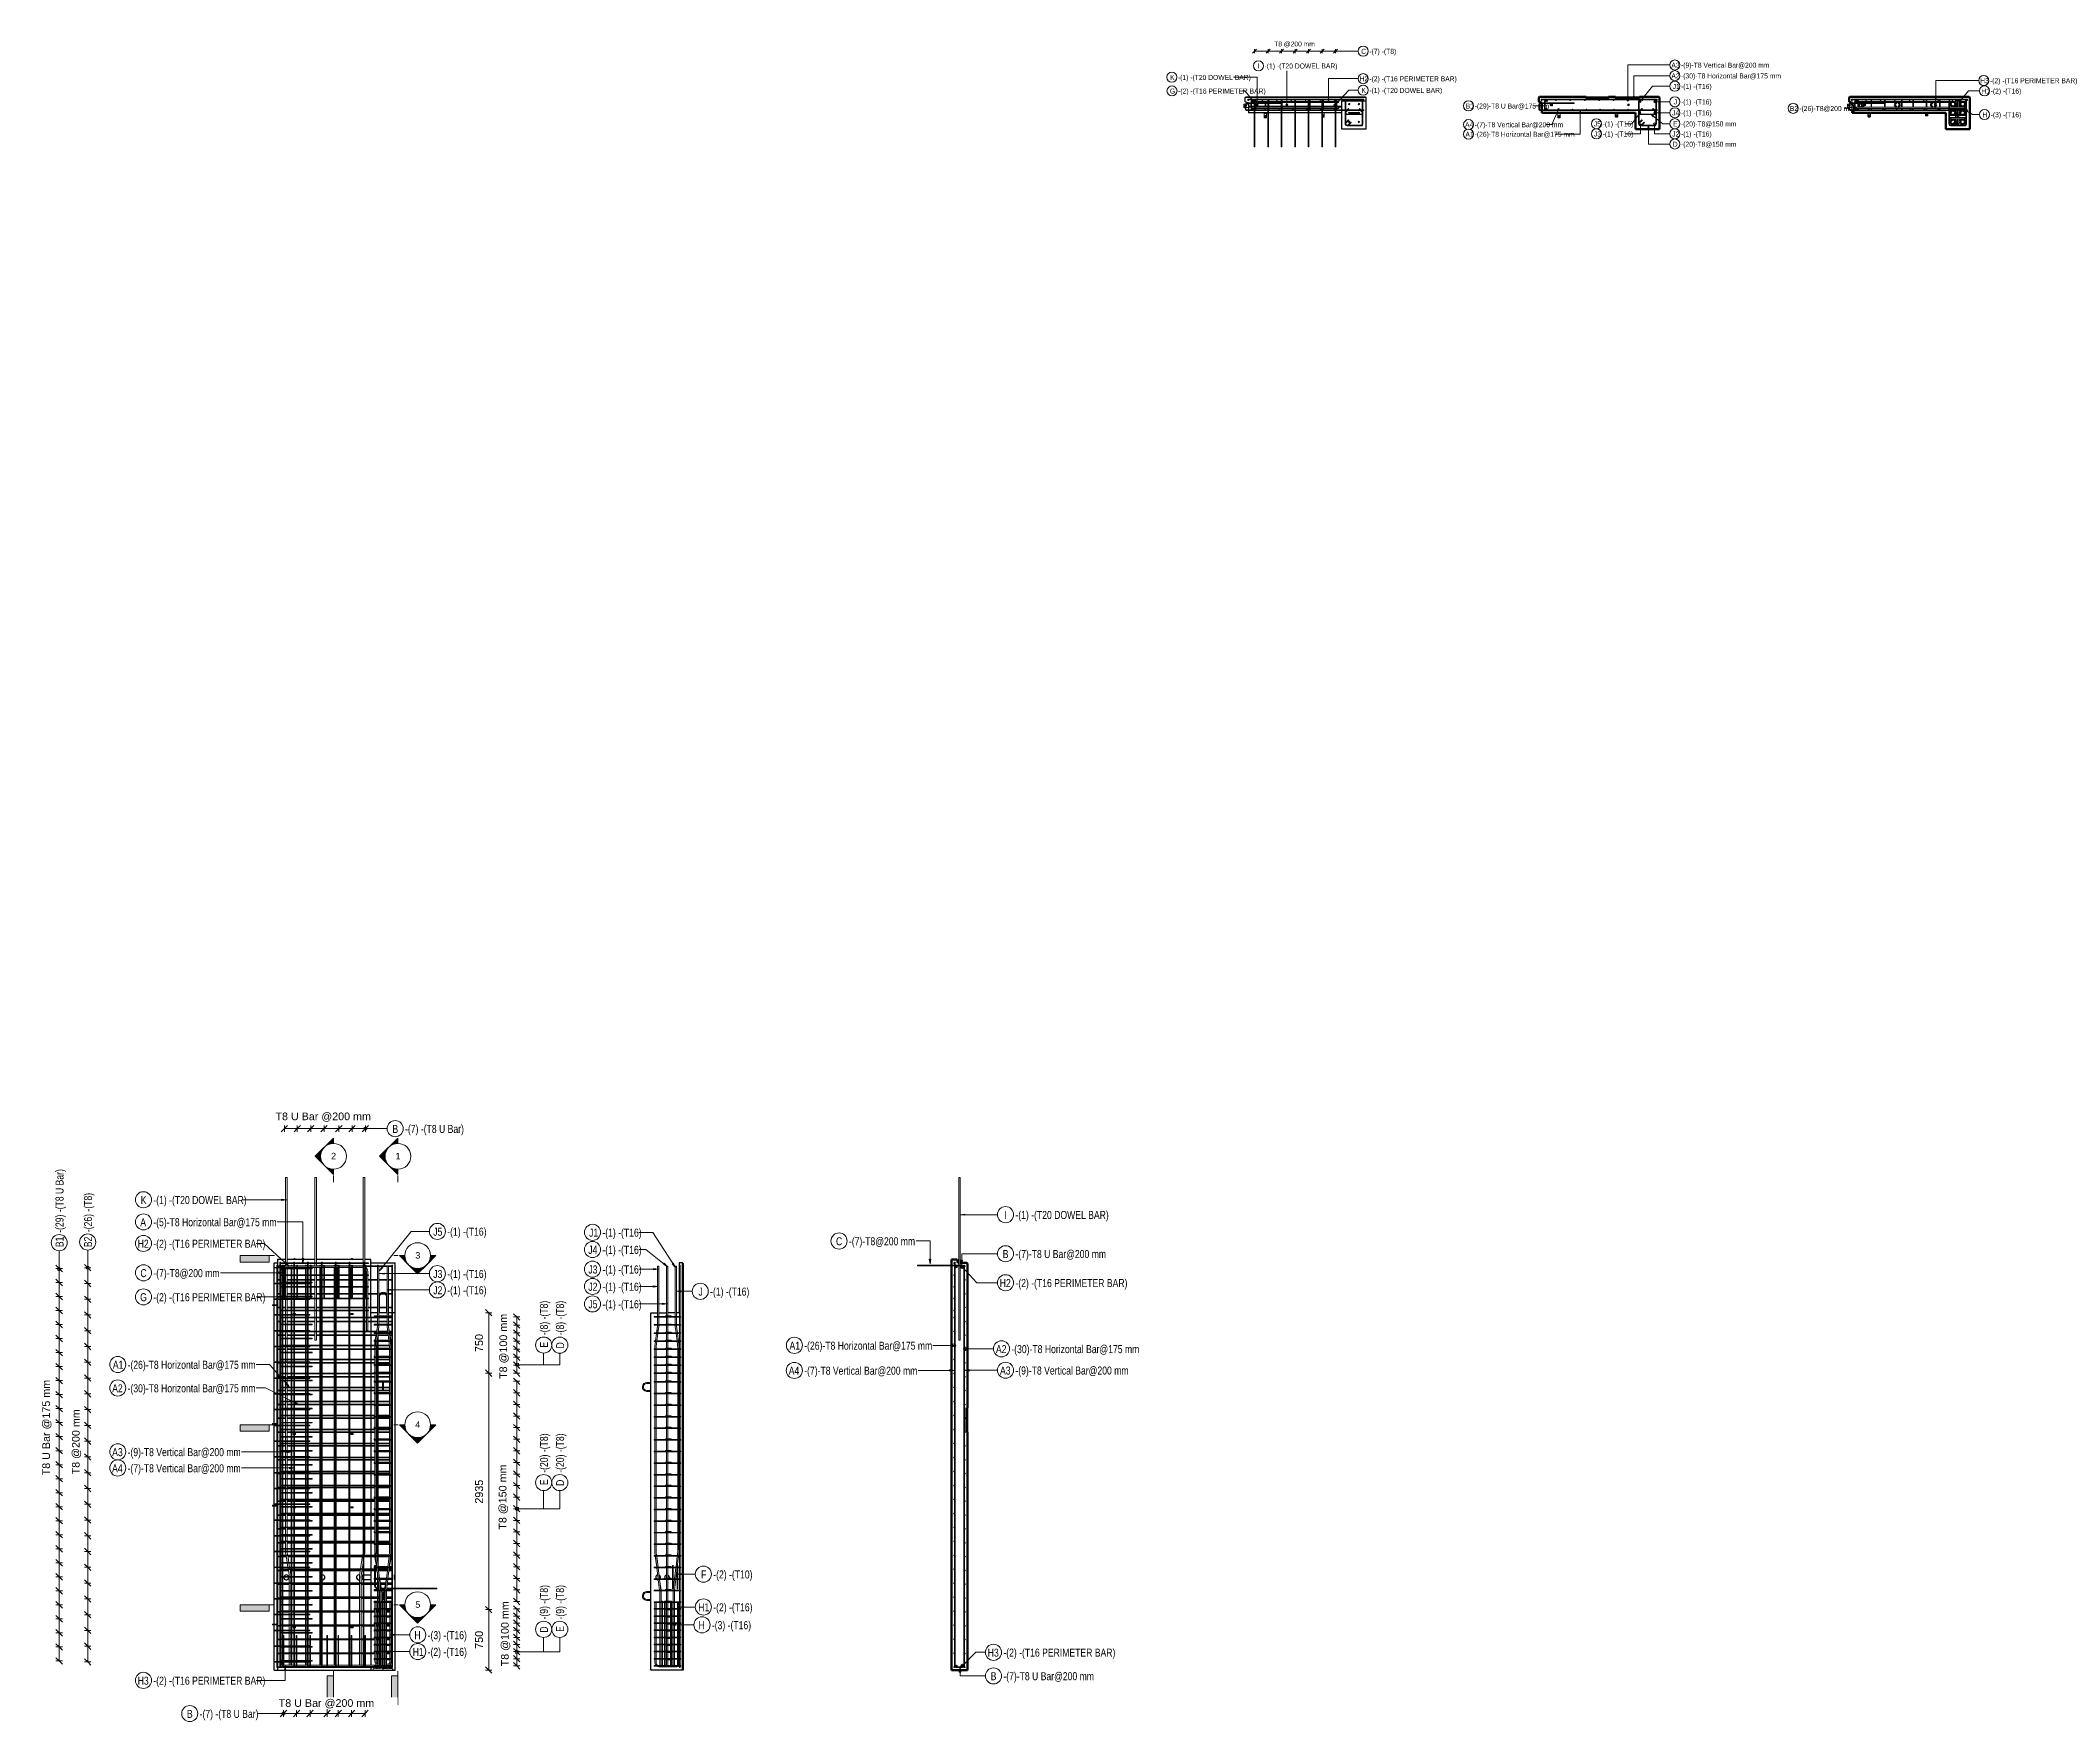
# Model space of a CAD drawing. Header units: millimetres. Extents: x 1435 to 26503, y -2036 to 18836.
import ezdxf

# ---------------------------------------------------------------- set-up
doc = ezdxf.new("R2010")
doc.units = ezdxf.units.MM
doc.linetypes.add('Dash', pattern=[6.36, 3.18, -3.18])
for name, color, linetype, lineweight in [('A-ANNO-DIMS', 211, 'Continuous', 9), ('A-ANNO-DIMS-25', 211, 'Continuous', 9), ('A-ANNO-DIMS-40', 211, 'Continuous', 9), ('A-GENM', 13, 'Continuous', 18), ('A-WALL', 113, 'Continuous', 25), ('A-WALL-HDLN', 110, 'Dash', 25), ('G-ANNO-SYMB', 111, 'Continuous', 9), ('S-RBAR', 171, 'Continuous', 18), ('S-RBAR-IDEN', 171, 'Continuous', 9)]:
    doc.layers.add(name, color=color, linetype=linetype, lineweight=lineweight)
doc.styles.add('Arial', font='arial.ttf', dxfattribs={"height": 80})
doc.styles.add('Arial_1', font='arial.ttf', dxfattribs={"height": 95.25})
doc.styles.add('Arial_2', font='arial.ttf', dxfattribs={"height": 59.53125})
doc.styles.add('Nirmala UI Semilight', font='NirmalaS.ttf', dxfattribs={"width": 0.8, "height": 100})
doc.styles.add('Nirmala UI Semilight_1', font='NirmalaS.ttf', dxfattribs={"height": 100})
doc.styles.add('Nirmala UI Semilight_2', font='NirmalaS.ttf', dxfattribs={"width": 0.8, "height": 62.5})
doc.dimstyles.new('Arrow_Filled_-_2_5_NI_UI', dxfattribs={"dimscale": 304.8, "dimtxt": 104.736395, "dimasz": 0.262467, "dimexe": 0.131234, "dimexo": 0.0625, "dimgap": 0.131234, "dimtad": 1, "dimdec": 0, "dimzin": 0, "dimdsep": 46, "dimtxsty": 'Nirmala UI Semilight', "dimblk1": 'OBLIQUE', "dimblk2": 'OBLIQUE', "dimsah": 1, "dimcen": 0.09, "dimazin": 0, "dimtfac": 1, "dimtdec": 4, "dimtix": 1, "dimtmove": 0, "dimatfit": 3, "dimfxl": 0.131234, "dimfxlon": 1, "dimtvp": 1, "dimtolj": 1, "dimtzin": 0, "dimarcsym": 2})
doc.dimstyles.new('Arrow_Filled_-_2_5_NI_UI_1', dxfattribs={"dimscale": 304.8, "dimtxt": 104.736395, "dimasz": 0.262467, "dimexe": 0.131234, "dimexo": 0.0625, "dimgap": 0.131234, "dimtad": 1, "dimdec": 0, "dimzin": 0, "dimdsep": 46, "dimtxsty": 'Arial_1', "dimblk1": 'OBLIQUE', "dimblk2": 'OBLIQUE', "dimsah": 1, "dimcen": 0.09, "dimazin": 0, "dimtfac": 1, "dimtdec": 4, "dimtix": 1, "dimtmove": 0, "dimatfit": 3, "dimfxl": 0.131234, "dimfxlon": 1, "dimtvp": 1, "dimtolj": 1, "dimtzin": 0, "dimarcsym": 2})
doc.dimstyles.new('Arrow_Filled_-_2_5_NI_UI_2', dxfattribs={"dimscale": 304.8, "dimtxt": 104.736395, "dimasz": 0.262467, "dimexe": 0.131234, "dimexo": 0.0625, "dimgap": 0.131234, "dimtad": 1, "dimdec": 0, "dimzin": 0, "dimdsep": 46, "dimtxsty": 'Nirmala UI Semilight_1', "dimblk1": 'OBLIQUE', "dimblk2": 'OBLIQUE', "dimsah": 1, "dimcen": 0.09, "dimazin": 0, "dimtfac": 1, "dimtdec": 4, "dimtix": 1, "dimtmove": 0, "dimatfit": 3, "dimfxl": 0.131234, "dimfxlon": 1, "dimtvp": 1, "dimtolj": 1, "dimtzin": 0, "dimarcsym": 2})
doc.dimstyles.new('Arrow_Filled_-_2_5_NI_UI_3', dxfattribs={"dimscale": 304.8, "dimtxt": 65.460247, "dimasz": 0.164042, "dimexe": 0.082021, "dimexo": 0.0625, "dimgap": 0.082021, "dimtad": 1, "dimdec": 0, "dimzin": 0, "dimdsep": 46, "dimtxsty": 'Nirmala UI Semilight_2', "dimblk1": 'OBLIQUE', "dimblk2": 'OBLIQUE', "dimsah": 1, "dimcen": 0.09, "dimazin": 0, "dimtfac": 1, "dimtdec": 4, "dimtix": 1, "dimtmove": 0, "dimatfit": 3, "dimfxl": 0.082021, "dimfxlon": 1, "dimtvp": 1, "dimtolj": 1, "dimtzin": 0, "dimarcsym": 2})

msp = doc.modelspace()

# ---------------------------------------------------------------- texts
at = {"layer": 'G-ANNO-SYMB', "char_height": 80, "width": 76.962, "attachment_point": 1, "style": 'Arial'}
for s, insert in [('2', (5044.4, 5025.5)), ('1', (5844.4, 5025.5)), ('3', (6089.7, 3792.7)), ('4', (6089.7, 1692.7)), ('5', (6089.7, -542.3))]:
    msp.add_mtext(s, dxfattribs=dict(at, insert=insert))
at = {"layer": 'S-RBAR-IDEN', "attachment_point": 1}
for s, insert, char_height, width, style in [('-(1) -(T20 DOWEL BAR)', (16632.9, 18549.9), 62.5, 835.358, 'Nirmala UI Semilight_2'), ('C', (17833.2, 18731.7), 62.5, 52.911, 'Nirmala UI Semilight_2'), ('-(7) -(T8)', (17933.4, 18731.7), 62.5, 319.072, 'Nirmala UI Semilight_2'), ('A3', (21683.6, 18559.8), 62.5, 99.409, 'Nirmala UI Semilight_2'), ('-(9)-T8 Vertical Bar@200 mm', (21802.9, 18559.8), 62.5, 1071.054, 'Nirmala UI Semilight_2'), ('K', (15460, 18407.8), 62.5, 46.498, 'Nirmala UI Semilight_2'), ('-(1) -(T20 DOWEL BAR)', (15557.6, 18407.8), 62.5, 835.358, 'Nirmala UI Semilight_2'), ('I', (16545.9, 18549.9), 62.5, 20.844, 'Nirmala UI Semilight_2'), ('H2', (17812, 18390.1), 62.5, 104.219, 'Nirmala UI Semilight_2'), ('-(2) -(T16 PERIMETER BAR)', (17933.4, 18390.1), 62.5, 966.835, 'Nirmala UI Semilight_2'), ('A2', (21683.6, 18426.4), 62.5, 99.409, 'Nirmala UI Semilight_2'), ('-(30)-T8 Horizontal Bar@175 mm', (21802.9, 18426.4), 62.5, 1208.945, 'Nirmala UI Semilight_2'), ('H3', (25516.9, 18366.9), 62.5, 104.219, 'Nirmala UI Semilight_2'), ('-(2) -(T16 PERIMETER BAR)', (25638.3, 18366.9), 62.5, 966.835, 'Nirmala UI Semilight_2'), ('G', (15458.1, 18238), 62.5, 57.721, 'Nirmala UI Semilight_2'), ('-(2) -(T16 PERIMETER BAR)', (15560.3, 18238), 62.5, 966.835, 'Nirmala UI Semilight_2'), ('K', (17835.8, 18246.5), 62.5, 46.498, 'Nirmala UI Semilight_2'), ('-(1) -(T20 DOWEL BAR)', (17933.4, 18246.5), 62.5, 835.358, 'Nirmala UI Semilight_2'), ('B1', (19129.8, 18052.5), 62.5, 80.169, 'Nirmala UI Semilight_2'), ('-(29)-T8 U Bar@175 mm', (19241.2, 18052.5), 62.5, 886.666, 'Nirmala UI Semilight_2'), ('J1', (21699.5, 18295.5), 62.5, 60.928, 'Nirmala UI Semilight_2'), ('J', (21712.7, 18103.9), 62.5, 28.861, 'Nirmala UI Semilight_2'), ('-(1) -(T16)', (21802.9, 18295.5), 62.5, 339.915, 'Nirmala UI Semilight_2'), ('-(1) -(T16)', (21802.9, 18103.9), 62.5, 339.915, 'Nirmala UI Semilight_2'), ('H1', (25530.9, 18237.8), 62.5, 91.392, 'Nirmala UI Semilight_2'), ('-(2) -(T16)', (25646.9, 18237.8), 62.5, 352.742, 'Nirmala UI Semilight_2'), ('A4', (19122.4, 17820.1), 62.5, 101.013, 'Nirmala UI Semilight_2'), ('-(7)-T8 Vertical Bar@200 mm', (19242.4, 17820.1), 62.5, 1069.451, 'Nirmala UI Semilight_2'), ('J5', (20720.9, 17830.4), 62.5, 73.755, 'Nirmala UI Semilight_2'), ('-(1) -(T16)', (20829.7, 17830.4), 62.5, 339.915, 'Nirmala UI Semilight_2'), ('J4', (21693.5, 17967.1), 62.5, 75.359, 'Nirmala UI Semilight_2'), ('E', (21706.8, 17830.4), 62.5, 43.291, 'Nirmala UI Semilight_2'), ('-(1) -(T16)', (21802.9, 17967.1), 62.5, 339.915, 'Nirmala UI Semilight_2'), ('-(20)-T8@150 mm', (21802.9, 17830.4), 62.5, 663.797, 'Nirmala UI Semilight_2'), ('B2', (23154.5, 18021.6), 62.5, 92.996, 'Nirmala UI Semilight_2'), ('-(26)-T8@200 mm', (23271.1, 18021.6), 62.5, 676.624, 'Nirmala UI Semilight_2'), ('H', (25544.1, 17944.2), 62.5, 59.325, 'Nirmala UI Semilight_2'), ('-(3) -(T16)', (25646.9, 17944.2), 62.5, 352.742, 'Nirmala UI Semilight_2'), ('A1', (19127.1, 17701.9), 62.5, 86.582, 'Nirmala UI Semilight_2'), ('-(26)-T8 Horizontal Bar@175 mm', (19241.2, 17701.9), 62.5, 1208.945, 'Nirmala UI Semilight_2'), ('J3', (20720.9, 17705.4), 62.5, 73.755, 'Nirmala UI Semilight_2'), ('-(1) -(T16)', (20829.7, 17705.4), 62.5, 339.915, 'Nirmala UI Semilight_2'), ('J2', (21694.2, 17705.4), 62.5, 73.755, 'Nirmala UI Semilight_2'), ('D', (21700.8, 17578.3), 62.5, 57.721, 'Nirmala UI Semilight_2'), ('-(1) -(T16)', (21802.9, 17705.4), 62.5, 339.915, 'Nirmala UI Semilight_2'), ('-(20)-T8@150 mm', (21802.9, 17578.3), 62.5, 663.797, 'Nirmala UI Semilight_2'), ('-(7) -(T8 U Bar)', (5962.6, 5372.3), 100, 869.671, 'Nirmala UI Semilight'), ('K', (2681.4, 4489.5), 100, 74.397, 'Nirmala UI Semilight'), ('-(1) -(T20 DOWEL BAR)', (2837.5, 4489.5), 100, 1336.573, 'Nirmala UI Semilight'), ('I', (13400.9, 4304.1), 100, 33.35, 'Nirmala UI Semilight'), ('-(1) -(T20 DOWEL BAR)', (13540, 4304.1), 100, 1336.573, 'Nirmala UI Semilight'), ('A', (2676.1, 4214.2), 100, 87.224, 'Nirmala UI Semilight'), ('-(5)-T8 Horizontal Bar@175 mm', (2837.5, 4214.2), 100, 1862.48, 'Nirmala UI Semilight'), ('J5', (6312.5, 4096.4), 100, 118.008, 'Nirmala UI Semilight'), ('-(1) -(T16)', (6486.6, 4096.4), 100, 543.865, 'Nirmala UI Semilight'), ('J1', (8246.7, 4084.5), 100, 97.485, 'Nirmala UI Semilight'), ('-(1) -(T16)', (8412.3, 4084.5), 100, 543.865, 'Nirmala UI Semilight'), ('H2', (2643.3, 3947.1), 100, 166.751, 'Nirmala UI Semilight'), ('-(2) -(T16 PERIMETER BAR)', (2837.5, 3947.1), 100, 1546.936, 'Nirmala UI Semilight'), ('J4', (8237.1, 3871.4), 100, 120.574, 'Nirmala UI Semilight'), ('-(1) -(T16)', (8412.3, 3871.4), 100, 543.865, 'Nirmala UI Semilight'), ('C', (11312.9, 3977.5), 100, 84.658, 'Nirmala UI Semilight'), ('-(7)-T8@200 mm', (11473.2, 3977.5), 100, 1008.202, 'Nirmala UI Semilight'), ('B', (13382.9, 3819.3), 100, 76.962, 'Nirmala UI Semilight'), ('-(7)-T8 U Bar@200 mm', (13540, 3819.3), 100, 1367.358, 'Nirmala UI Semilight'), ('C', (2677.2, 3582.4), 100, 84.658, 'Nirmala UI Semilight'), ('-(7)-T8@200 mm', (2837.5, 3582.4), 100, 1008.202, 'Nirmala UI Semilight'), ('J3', (6312.5, 3571.7), 100, 118.008, 'Nirmala UI Semilight'), ('-(1) -(T16)', (6486.6, 3571.7), 100, 543.865, 'Nirmala UI Semilight'), ('J3', (8238.2, 3627.4), 100, 118.008, 'Nirmala UI Semilight'), ('-(1) -(T16)', (8412.3, 3627.4), 100, 543.865, 'Nirmala UI Semilight'), ('G', (2674, 3283.1), 100, 92.354, 'Nirmala UI Semilight'), ('-(2) -(T16 PERIMETER BAR)', (2837.5, 3283.1), 100, 1546.936, 'Nirmala UI Semilight'), ('J2', (6312.5, 3369.7), 100, 118.008, 'Nirmala UI Semilight'), ('-(1) -(T16)', (6486.6, 3369.7), 100, 543.865, 'Nirmala UI Semilight'), ('J2', (8238.2, 3413.1), 100, 118.008, 'Nirmala UI Semilight'), ('-(1) -(T16)', (8412.3, 3413.1), 100, 543.865, 'Nirmala UI Semilight'), ('J', (9605.4, 3352.6), 100, 46.177, 'Nirmala UI Semilight'), ('-(1) -(T16)', (9749.8, 3352.6), 100, 543.865, 'Nirmala UI Semilight'), ('H2', (13345.8, 3459), 100, 166.751, 'Nirmala UI Semilight'), ('-(2) -(T16 PERIMETER BAR)', (13540, 3459), 100, 1546.936, 'Nirmala UI Semilight'), ('J5', (8238.2, 3196), 100, 118.008, 'Nirmala UI Semilight'), ('-(1) -(T16)', (8412.3, 3196), 100, 543.865, 'Nirmala UI Semilight'), ('A1', (10735.5, 2681.7), 100, 138.532, 'Nirmala UI Semilight'), ('-(26)-T8 Horizontal Bar@175 mm', (10918, 2681.7), 100, 1934.312, 'Nirmala UI Semilight'), ('A2', (13298.3, 2638.8), 100, 159.055, 'Nirmala UI Semilight'), ('-(30)-T8 Horizontal Bar@175 mm', (13489.3, 2638.8), 100, 1934.312, 'Nirmala UI Semilight'), ('A1', (2335.3, 2444.1), 100, 138.532, 'Nirmala UI Semilight'), ('-(26)-T8 Horizontal Bar@175 mm', (2517.8, 2444.1), 100, 1934.312, 'Nirmala UI Semilight'), ('A4', (10725.9, 2370.8), 100, 161.62, 'Nirmala UI Semilight'), ('-(7)-T8 Vertical Bar@200 mm', (10918, 2370.8), 100, 1711.122, 'Nirmala UI Semilight'), ('A3', (13349, 2373), 100, 159.055, 'Nirmala UI Semilight'), ('-(9)-T8 Vertical Bar@200 mm', (13540, 2373), 100, 1713.687, 'Nirmala UI Semilight'), ('A2', (2326.8, 2152.4), 100, 159.055, 'Nirmala UI Semilight'), ('-(30)-T8 Horizontal Bar@175 mm', (2517.8, 2152.4), 100, 1934.312, 'Nirmala UI Semilight'), ('A3', (2326.8, 1360), 100, 159.055, 'Nirmala UI Semilight'), ('-(9)-T8 Vertical Bar@200 mm', (2517.8, 1360), 100, 1713.687, 'Nirmala UI Semilight'), ('A4', (2325.7, 1159.2), 100, 161.62, 'Nirmala UI Semilight'), ('-(7)-T8 Vertical Bar@200 mm', (2517.8, 1159.2), 100, 1711.122, 'Nirmala UI Semilight'), ('F', (9637, -158.7), 100, 64.135, 'Nirmala UI Semilight'), ('-(2) -(T10)', (9788.8, -158.7), 100, 564.388, 'Nirmala UI Semilight'), ('H1', (9603.1, -566.7), 100, 146.228, 'Nirmala UI Semilight'), ('-(2) -(T16)', (9788.8, -566.7), 100, 564.388, 'Nirmala UI Semilight'), ('H', (6078.3, -912.5), 100, 94.92, 'Nirmala UI Semilight'), ('-(3) -(T16)', (6242.9, -912.5), 100, 564.388, 'Nirmala UI Semilight'), ('H', (9607, -788.5), 100, 94.92, 'Nirmala UI Semilight'), ('-(3) -(T16)', (9771.6, -788.5), 100, 564.388, 'Nirmala UI Semilight'), ('H1', (6057.2, -1119.8), 100, 146.228, 'Nirmala UI Semilight'), ('-(2) -(T16)', (6242.9, -1119.8), 100, 564.388, 'Nirmala UI Semilight'), ('H3', (13196.1, -1129.3), 100, 166.751, 'Nirmala UI Semilight'), ('-(2) -(T16 PERIMETER BAR)', (13390.3, -1129.3), 100, 1546.936, 'Nirmala UI Semilight'), ('H3', (2643.3, -1477.6), 100, 166.751, 'Nirmala UI Semilight'), ('-(2) -(T16 PERIMETER BAR)', (2837.5, -1477.6), 100, 1546.936, 'Nirmala UI Semilight'), ('B', (13233.2, -1421.8), 100, 76.962, 'Nirmala UI Semilight'), ('-(7)-T8 U Bar@200 mm', (13390.3, -1421.8), 100, 1367.358, 'Nirmala UI Semilight'), ('B', (3255.1, -1889.5), 100, 76.962, 'Nirmala UI Semilight'), ('-(7) -(T8 U Bar)', (3412.2, -1889.5), 100, 869.671, 'Nirmala UI Semilight')]:
    msp.add_mtext(s, dxfattribs=dict(at, insert=insert, char_height=char_height, width=width, style=style))
at = {"layer": 'S-RBAR-IDEN', "char_height": 100, "attachment_point": 1, "rotation": 90, "style": 'Nirmala UI Semilight'}
for s, insert, width in [('-(29) -(T8 U Bar)', (1623.1, 4033), 944.067), ('-(26) -(T8)', (1976.8, 4040.8), 584.911), ('B1', (1623.1, 3854.8), 128.27), ('B2', (1976.8, 3854.1), 148.793), ('-(8) -(T8)', (7637.3, 2761.8), 513.08), ('-(8) -(T8)', (7837.3, 2760.7), 513.08), ('E', (7637.3, 2607.9), 69.266), ('D', (7837.3, 2597.2), 92.354), ('-(20) -(T8)', (7637.3, 1054.2), 584.911), ('-(20) -(T8)', (7837.3, 1054.2), 584.911), ('E', (7637.3, 900.3), 69.266), ('D', (7837.3, 890.7), 92.354), ('-(9) -(T8)', (7637.3, -767.5), 513.08), ('-(9) -(T8)', (7837.3, -767.5), 513.08), ('D', (7637.3, -930.9), 92.354), ('E', (7837.3, -921.3), 69.266)]:
    msp.add_mtext(s, dxfattribs=dict(at, insert=insert, width=width))

# ---------------------------------------------------------------- blocks, each defined once
blk = doc.blocks.new('RR spread anchor face based - RR-SA-3_0-200-1726827-Elevation Front 1')
at = {"layer": 'A-GENM'}
for p, q in [((4584, 3708), (4584, 3713)), ((4584, 3713), (4594, 3713)), ((4584, 3700), (4584, 3708)), ((4594, 3708), (4584, 3708)), ((4594, 3713), (4594, 3708)), ((4594, 3708), (4594, 3700))]:
    blk.add_line(p, q, dxfattribs=at)
blk = doc.blocks.new('RR spread anchor face based - RR-SA-2_5-150-1726819-Elevation Front 1')
at = {"layer": 'A-GENM'}
for p, q in [((4574, 620), (4574, 628)), ((4576, 620), (4574, 620)), ((4576, 628), (4576, 620)), ((4581, 620), (4576, 620)), ((4601, 620), (4589, 620)), ((4601, 628), (4601, 620)), ((4604, 620), (4601, 620)), ((4604, 628), (4604, 620))]:
    blk.add_line(p, q, dxfattribs=at)
blk = doc.blocks.new('RR spread anchor face based - RR-SA-2_5-150-V1-Elevation Front 1')
at = {"layer": 'A-GENM'}
for p, q in [((4574, -860), (4576, -860)), ((4574, -870), (4574, -860)), ((4576, -870), (4574, -870)), ((4576, -860), (4581, -860)), ((4576, -860), (4576, -870)), ((4581, -870), (4576, -870)), ((4589, -860), (4601, -860)), ((4601, -870), (4589, -870)), ((4601, -860), (4604, -860)), ((4601, -860), (4601, -870)), ((4604, -870), (4601, -870)), ((4604, -860), (4604, -870))]:
    blk.add_line(p, q, dxfattribs=at)
blk = doc.blocks.new('RR spread anchor face based - RR-SA-2_5-150-V2-Elevation Front 1')
at = {"layer": 'A-GENM'}
for p, q in [((5289, 1540), (5291, 1540)), ((5289, 1530), (5289, 1540)), ((5291, 1530), (5289, 1530)), ((5291, 1540), (5316, 1540)), ((5291, 1530), (5291, 1540)), ((5316, 1530), (5291, 1530)), ((5316, 1540), (5319, 1540)), ((5316, 1530), (5316, 1540)), ((5319, 1530), (5316, 1530)), ((5319, 1540), (5319, 1530))]:
    blk.add_line(p, q, dxfattribs=at)
blk = doc.blocks.new('12_7Ø_ Lifting Insert_COLUMN - 12_9Ø Lifting insert-1653171-Elevation Front 1')
at = {"layer": 'A-GENM'}
for p, q in [((5741, 3261), (5734, 3272)), ((5645, 3109), (5645, 3240)), ((5645, 3040), (5645, 3101)), ((5732, 3240), (5732, 3109)), ((5732, 3101), (5732, 3040))]:
    blk.add_line(p, q, dxfattribs=at)
at = {"layer": 'A-GENM', "flags": 128}
for points in [[(5644, 3272), (5638, 3265), (5637, 3260)], [(5645, 3240), (5649, 3258), (5660, 3272)], [(5727, 3280), (5712, 3291), (5691, 3296), (5670, 3293), (5651, 3282), (5650, 3280)], [(5674, 3280), (5677, 3282), (5696, 3283), (5702, 3280)], [(5717, 3272), (5726, 3262), (5732, 3244), (5732, 3240)]]:
    blk.add_lwpolyline(points, dxfattribs=at)
blk = doc.blocks.new('12_7Ø_ Lifting Insert_COLUMN - 12_9Ø Lifting insert-V3-Elevation Front 1')
at = {"layer": 'A-GENM', "flags": 128}
for points in [[(5682, 2170), (5682, 2166), (5682, 2154), (5682, 2137), (5682, 2118)], [(5682, 2110), (5682, 2098), (5682, 2082), (5682, 2078)], [(5695, 2118), (5695, 2123), (5695, 2142), (5695, 2158), (5695, 2168), (5695, 2170)], [(5695, 2078), (5695, 2086), (5695, 2103), (5695, 2110)]]:
    blk.add_lwpolyline(points, dxfattribs=at)
blk = doc.blocks.new('12_7Ø_ Lifting Insert_COLUMN - 12_9Ø Lifting insert-V4-Elevation Front 1')
at = {"layer": 'A-GENM'}
blk.add_line((5695, -498), (5695, -496), dxfattribs=at)
at = {"layer": 'A-GENM', "flags": 128}
for points in [[(5682, -425), (5682, -429), (5682, -441), (5682, -458), (5682, -478), (5682, -488)], [(5682, -496), (5682, -497), (5682, -498)], [(5695, -488), (5695, -472), (5695, -453), (5695, -437), (5695, -427), (5695, -425)], [(5682, -506), (5682, -513), (5682, -523), (5682, -525)], [(5695, -525), (5695, -521), (5695, -509), (5695, -506)]]:
    blk.add_lwpolyline(points, dxfattribs=at)
blk = doc.blocks.new('RR spread anchor face based - RR-SA-2_5-150-1876458-Elevation Front 1')
at = {"layer": 'A-GENM'}
for p, q in [((5289, 630), (5291, 630)), ((5289, 620), (5289, 630)), ((5291, 620), (5289, 620)), ((5291, 630), (5316, 630)), ((5291, 620), (5291, 630)), ((5316, 620), (5291, 620)), ((5316, 630), (5319, 630)), ((5316, 620), (5316, 630)), ((5319, 620), (5316, 620)), ((5319, 630), (5319, 620))]:
    blk.add_line(p, q, dxfattribs=at)
blk = doc.blocks.new('RR spread anchor face based - RR-SA-2_5-150-V5-Elevation Front 1')
at = {"layer": 'A-GENM'}
for p, q in [((4574, 1540), (4576, 1540)), ((4574, 1530), (4574, 1540)), ((4576, 1530), (4574, 1530)), ((4576, 1540), (4581, 1540)), ((4576, 1540), (4576, 1530)), ((4581, 1530), (4576, 1530)), ((4589, 1540), (4601, 1540)), ((4601, 1530), (4589, 1530)), ((4601, 1540), (4604, 1540)), ((4601, 1540), (4601, 1530)), ((4604, 1530), (4601, 1530)), ((4604, 1540), (4604, 1530))]:
    blk.add_line(p, q, dxfattribs=at)
blk = doc.blocks.new('RR spread anchor face based - RR-SA-3_0-200-1876459-Elevation Front 1')
at = {"layer": 'A-GENM'}
for p, q in [((4319, 3140), (4324, 3140)), ((4319, 3140), (4319, 3130)), ((4324, 3130), (4319, 3130)), ((4324, 3140), (4369, 3140)), ((4324, 3140), (4324, 3130)), ((4369, 3130), (4324, 3130)), ((4377, 3140), (4379, 3140)), ((4379, 3130), (4377, 3130))]:
    blk.add_line(p, q, dxfattribs=at)
blk = doc.blocks.new('12_7Ø_ Lifting Insert_COLUMN - 12_9Ø Lifting insert-1653171-Elevation Right 1')
at = {"layer": 'A-GENM'}
for p, q in [((17735, 2176), (17685, 2176)), ((17685, 2164), (17735, 2164)), ((17735, 2076), (17685, 2076)), ((17685, 2064), (17735, 2064))]:
    blk.add_line(p, q, dxfattribs=at)
at = {"layer": 'A-GENM', "flags": 128}
for points in [[(17685, 2176), (17664, 2172), (17646, 2161), (17634, 2143), (17629, 2122), (17632, 2101), (17643, 2083), (17660, 2070), (17681, 2064), (17685, 2064)], [(17685, 2076), (17667, 2080), (17652, 2092), (17643, 2109), (17642, 2127), (17650, 2145), (17663, 2158), (17681, 2163), (17685, 2164)]]:
    blk.add_lwpolyline(points, dxfattribs=at)
blk = doc.blocks.new('RR spread anchor face based - RR-SA-3_0-200-1726827-Elevation Top 1')
at = {"layer": 'A-GENM'}
for p, q in [((4584, 18018), (4584, 18051)), ((4594, 18051), (4594, 18018)), ((4584, 18015), (4584, 18018)), ((4584, 18018), (4594, 18018)), ((4594, 18015), (4584, 18015)), ((4594, 18018), (4594, 18015))]:
    blk.add_line(p, q, dxfattribs=at)
blk = doc.blocks.new('RR spread anchor face based - RR-SA-2_5-150-1726819-Elevation Top 1')
at = {"layer": 'A-GENM'}
for p, q in [((5296, 17885), (5316, 17885)), ((5297, 17901), (5297, 17907)), ((5311, 17907), (5311, 17901)), ((5316, 17885), (5319, 17890)), ((5319, 17890), (5319, 17935))]:
    blk.add_line(p, q, dxfattribs=at)
for centre, start, end in [((5304, 17907), 0, 180), ((5304, 17901), 180, 0)]:
    blk.add_arc(centre, 7, start, end, dxfattribs=at)
blk = doc.blocks.new('12_7Ø_ Lifting Insert_COLUMN - 12_9Ø Lifting insert-1653171-Elevation Top 1')
at = {"layer": 'A-GENM', "flags": 128}
for points in [[(5739, 17942), (5737, 17942), (5731, 17942), (5722, 17942), (5710, 17942), (5697, 17942), (5683, 17942), (5669, 17942), (5657, 17942), (5648, 17942), (5641, 17942), (5639, 17942), (5639, 17942)], [(5639, 17929), (5641, 17929), (5647, 17929), (5656, 17929), (5667, 17929), (5681, 17929), (5695, 17929), (5708, 17929), (5720, 17929), (5730, 17929), (5736, 17929), (5739, 17929), (5739, 17929)]]:
    blk.add_lwpolyline(points, dxfattribs=at)
blk = doc.blocks.new('RR spread anchor face based - RR-SA-3_0-200-V6-Elevation Top 1')
at = {"layer": 'A-GENM'}
for p, q in [((5299, 18053), (5299, 18055)), ((5299, 18055), (5301, 18055)), ((5299, 18018), (5299, 18053)), ((5299, 18053), (5301, 18053)), ((5299, 18015), (5299, 18018)), ((5299, 18018), (5301, 18018)), ((5301, 18015), (5299, 18015))]:
    blk.add_line(p, q, dxfattribs=at)
blk = doc.blocks.new('RR spread anchor face based - RR-SA-2_5-150-1876458-Elevation Top 1')
at = {"layer": 'A-GENM'}
for p, q in [((4574, 17935), (4574, 17880)), ((4574, 17880), (4576, 17875)), ((4576, 17875), (4601, 17875)), ((4582, 17891), (4582, 17897)), ((4596, 17897), (4596, 17891)), ((4601, 17875), (4604, 17880)), ((4604, 17880), (4604, 17935))]:
    blk.add_line(p, q, dxfattribs=at)
for centre, start, end in [((4589, 17935), 180, 0), ((4589, 17897), 0, 180), ((4589, 17891), 180, 0)]:
    blk.add_arc(centre, 7, start, end, dxfattribs=at)
blk = doc.blocks.new('RR spread anchor face based - RR-SA-3_0-200-1876459-Elevation Top 1')
at = {"layer": 'A-GENM'}
for p, q in [((4324, 18045), (4319, 18043)), ((4319, 18043), (4319, 18008)), ((4319, 18008), (4324, 18005)), ((4341, 18045), (4324, 18045)), ((4324, 18005), (4339, 18005)), ((4347, 18005), (4379, 18005)), ((4379, 18045), (4350, 18045))]:
    blk.add_line(p, q, dxfattribs=at)
for centre, start, end in [((4341, 18025), 105, 255), ((4345, 18025), 280.9472, 79.0528)]:
    blk.add_arc(centre, 9, start, end, dxfattribs=at)
blk = doc.blocks.new('RR spread anchor face based - RR-SA-2_5-150-1726819-Elevation Top 2')
at = {"layer": 'A-GENM'}
for p, q in [((5289, 17935), (5289, 17890)), ((5289, 17890), (5291, 17885)), ((5291, 17885), (5316, 17885)), ((5297, 17901), (5297, 17907)), ((5311, 17907), (5311, 17901)), ((5316, 17885), (5319, 17890)), ((5319, 17890), (5319, 17935))]:
    blk.add_line(p, q, dxfattribs=at)
for centre, start, end in [((5304, 17907), 0, 180), ((5304, 17901), 180, 0)]:
    blk.add_arc(centre, 7, start, end, dxfattribs=at)
blk = doc.blocks.new('RR spread anchor face based - RR-SA-2_5-150-1876458-Elevation Top 2')
at = {"layer": 'A-GENM'}
for p, q in [((4574, 17935), (4574, 17880)), ((4574, 17880), (4576, 17875)), ((4576, 17875), (4601, 17875)), ((4582, 17891), (4582, 17897)), ((4596, 17897), (4596, 17891)), ((4601, 17875), (4604, 17880)), ((4604, 17880), (4604, 17935))]:
    blk.add_line(p, q, dxfattribs=at)
for centre, start, end in [((4589, 17935), 180, 0), ((4589, 17897), 0, 180), ((4589, 17891), 180, 0)]:
    blk.add_arc(centre, 7, start, end, dxfattribs=at)
blk = doc.blocks.new('RR spread anchor face based - RR-SA-3_0-200-1876459-Elevation Top 2')
at = {"layer": 'A-GENM'}
for p, q in [((4509, 18045), (4499, 18045)), ((4499, 18045), (4499, 18025)), ((4499, 18025), (4509, 18025)), ((4509, 18025), (4509, 18045))]:
    blk.add_line(p, q, dxfattribs=at)
blk = doc.blocks.new('RR spread anchor face based - RR-SA-2_5-150-1726819-Elevation Top 3')
at = {"layer": 'A-GENM'}
for p, q in [((4574, 17935), (4574, 17890)), ((4574, 17890), (4576, 17885)), ((4576, 17885), (4601, 17885)), ((4582, 17901), (4582, 17907)), ((4596, 17907), (4596, 17901)), ((4601, 17885), (4604, 17890)), ((4604, 17890), (4604, 17935))]:
    blk.add_line(p, q, dxfattribs=at)
for centre, start, end in [((4589, 17907), 0, 180), ((4589, 17901), 180, 0)]:
    blk.add_arc(centre, 7, start, end, dxfattribs=at)
blk = doc.blocks.new('12_7Ø_ Lifting Insert_COLUMN - 12_9Ø Lifting insert-1653171-Elevation Top 3')
at = {"layer": 'A-GENM'}
for start, end in [(66.4037, 180), (180, 250.0185), (43.6422, 58.9464)]:
    blk.add_arc((5689, 18085), 6.35, start, end, dxfattribs=at)
blk = doc.blocks.new('RR spread anchor face based - RR-SA-2_5-150-1876458-Elevation Top 3')
at = {"layer": 'A-GENM'}
for p, q in [((5289, 17935), (5289, 17904)), ((5289, 17904), (5291, 17899)), ((5291, 17899), (5316, 17899)), ((5297, 17915), (5297, 17921)), ((5311, 17921), (5311, 17915)), ((5316, 17899), (5319, 17904)), ((5319, 17904), (5319, 17935))]:
    blk.add_line(p, q, dxfattribs=at)
for centre, start, end in [((5304, 17921), 360, 180), ((5304, 17915), 180, 0)]:
    blk.add_arc(centre, 7, start, end, dxfattribs=at)
blk = doc.blocks.new('RR spread anchor face based - RR-SA-3_0-200-1876459-Elevation Top 3')
at = {"layer": 'A-GENM'}
for p, q in [((4324, 18045), (4319, 18043)), ((4319, 18043), (4319, 18008)), ((4319, 18008), (4324, 18005)), ((4341, 18045), (4324, 18045)), ((4324, 18005), (4339, 18005)), ((4347, 18005), (4379, 18005)), ((4379, 18045), (4350, 18045)), ((4494, 18045), (4461, 18045)), ((4517, 18045), (4494, 18045)), ((4494, 18025), (4494, 18045)), ((4494, 18025), (4494, 18045)), ((4494, 18025), (4517, 18025)), ((4494, 18008), (4494, 18025)), ((4494, 18008), (4494, 18025))]:
    blk.add_line(p, q, dxfattribs=at)
for centre, start, end in [((4341, 18025), 105, 255), ((4345, 18025), 280.9472, 79.0528)]:
    blk.add_arc(centre, 9, start, end, dxfattribs=at)
blk = doc.blocks.new('Detail View - M_Section Tail - Filled Horizontal-14034-Elevation Front 1')
at = {"layer": 'G-ANNO-SYMB'}
blk.add_hatch(color=256, dxfattribs=at).paths.add_polyline_path([(4276, 3670), (4276, 3750), (3916, 3750), (3916, 3670)])
for p, q in [((3916, 3670), (3916, 3750)), ((3916, 3750), (4276, 3750)), ((4276, 3670), (3916, 3670)), ((4276, 3750), (4276, 3670))]:
    blk.add_line(p, q, dxfattribs=at)
blk = doc.blocks.new('Detail View - M_Section Head - Filled SHOP DWG-1002450-Elevation Front 1')
at = {"layer": 'G-ANNO-SYMB'}
h = blk.add_hatch(color=256, dxfattribs=at)
edge = h.paths.add_edge_path()
edge.add_line((5893, 3750), (5959, 3750))
edge.add_arc((6119, 3750), 160, 180, 225)
edge.add_line((6006, 3637), (5893, 3750))
h = blk.add_hatch(color=256, dxfattribs=at)
edge = h.paths.add_edge_path()
edge.add_line((6119, 3523), (6006, 3637))
edge.add_arc((6119, 3750), 160, 225, 270)
edge.add_line((6119, 3590), (6119, 3523))
h = blk.add_hatch(color=256, dxfattribs=at)
edge = h.paths.add_edge_path()
edge.add_line((6119, 3523), (6119, 3590))
edge.add_arc((6119, 3750), 160, 270, 315)
edge.add_line((6232, 3637), (6119, 3523))
h = blk.add_hatch(color=256, dxfattribs=at)
edge = h.paths.add_edge_path()
edge.add_line((6345, 3750), (6232, 3637))
edge.add_arc((6119, 3750), 160, 315, 360)
edge.add_line((6279, 3750), (6345, 3750))
for p, q in [((6119, 3523), (5893, 3750)), ((5959, 3750), (5893, 3750)), ((5893, 3750), (6006, 3637)), ((5959, 3750), (5893, 3750)), ((6006, 3637), (6119, 3523)), ((6119, 3523), (6345, 3750)), ((6119, 3523), (6232, 3637)), ((6119, 3590), (6119, 3523)), ((6119, 3523), (6119, 3590)), ((6232, 3637), (6345, 3750)), ((6279, 3750), (6345, 3750)), ((6345, 3750), (6279, 3750))]:
    blk.add_line(p, q, dxfattribs=at)
for start, end in [(360, 180), (180, 360), (180, 225), (225, 270), (270, 315), (315, 0)]:
    blk.add_arc((6119, 3750), 160, start, end, dxfattribs=at)
blk = doc.blocks.new('M_Rebar Tag_rfa MARK - ARROW-794226-Elevation Front 1')
at = {"layer": 'S-RBAR-IDEN'}
blk.add_circle((2715, 3901), 100, dxfattribs=at)
blk = doc.blocks.new('M_Rebar Tag_rfa Dimension - ARROW-793927-Elevation Front 1')
at = {"layer": 'S-RBAR-IDEN'}
blk.add_circle((2396, 2398), 100, dxfattribs=at)
blk = doc.blocks.new('DIMBLOCK1-Elevation Front 1')
at = {"layer": 'A-ANNO-DIMS-40'}
for p, q in [((4464, 5326), (4424, 5286)), ((4464, 5326), (4504, 5366)), ((4464, 5326), (4464, 5366)), ((4464, 5326), (4625, 5326)), ((4464, 5326), (4464, 5286)), ((4625, 5326), (4585, 5286)), ((4625, 5326), (4665, 5366)), ((4625, 5326), (4625, 5366)), ((4625, 5326), (4625, 5286))]:
    blk.add_line(p, q, dxfattribs=at)
blk = doc.blocks.new('_Oblique')
at = {"color": 0, "linetype": 'ByBlock', "lineweight": -2}
blk.add_line((-0.5, -0.5), (0.5, 0.5), dxfattribs=at)
blk = doc.blocks.new('DIMBLOCK2-Elevation Front 1')
at = {"layer": 'A-ANNO-DIMS-40'}
for p, q in [((4625, 5326), (4585, 5286)), ((4625, 5326), (4665, 5366)), ((4625, 5326), (4625, 5366)), ((4625, 5326), (4792, 5326)), ((4625, 5326), (4625, 5286)), ((4792, 5326), (4752, 5286)), ((4792, 5326), (4832, 5366)), ((4792, 5326), (4792, 5366)), ((4792, 5326), (4792, 5286))]:
    blk.add_line(p, q, dxfattribs=at)
blk = doc.blocks.new('DIMBLOCK3-Elevation Front 1')
at = {"layer": 'A-ANNO-DIMS-40'}
for p, q in [((4792, 5326), (4752, 5286)), ((4792, 5326), (4832, 5366)), ((4792, 5326), (4792, 5366)), ((4792, 5326), (4957, 5326)), ((4792, 5326), (4792, 5286)), ((4957, 5326), (4917, 5286)), ((4957, 5326), (4997, 5366)), ((4957, 5326), (4957, 5366)), ((4957, 5326), (4957, 5286))]:
    blk.add_line(p, q, dxfattribs=at)
blk = doc.blocks.new('DIMBLOCK4-Elevation Front 1')
at = {"layer": 'A-ANNO-DIMS-40'}
for p, q in [((4957, 5326), (4917, 5286)), ((4957, 5326), (4997, 5366)), ((4957, 5326), (4957, 5366)), ((4957, 5326), (5141, 5326)), ((4957, 5326), (4957, 5286)), ((5141, 5326), (5101, 5286)), ((5141, 5326), (5181, 5366)), ((5141, 5326), (5141, 5366)), ((5141, 5326), (5141, 5286))]:
    blk.add_line(p, q, dxfattribs=at)
blk = doc.blocks.new('DIMBLOCK5-Elevation Front 1')
at = {"layer": 'A-ANNO-DIMS-40'}
for p, q in [((5141, 5326), (5101, 5286)), ((5141, 5326), (5181, 5366)), ((5141, 5326), (5141, 5366)), ((5141, 5326), (5305, 5326)), ((5141, 5326), (5141, 5286)), ((5305, 5326), (5265, 5286)), ((5305, 5326), (5345, 5366)), ((5305, 5326), (5305, 5366)), ((5305, 5326), (5305, 5286))]:
    blk.add_line(p, q, dxfattribs=at)
blk = doc.blocks.new('DIMBLOCK6-Elevation Front 1')
at = {"layer": 'A-ANNO-DIMS-40'}
for p, q in [((5305, 5326), (5265, 5286)), ((5305, 5326), (5345, 5366)), ((5305, 5326), (5305, 5366)), ((5305, 5326), (5470, 5326)), ((5305, 5326), (5305, 5286)), ((5470, 5326), (5430, 5286)), ((5470, 5326), (5510, 5366)), ((5470, 5326), (5470, 5366)), ((5470, 5326), (5470, 5286))]:
    blk.add_line(p, q, dxfattribs=at)
blk = doc.blocks.new('M_Rebar Tag_rfa MARK - DOT 1 MM-794228-Elevation Front 1')
at = {"layer": 'S-RBAR-IDEN'}
blk.add_circle((5840, 5326), 100, dxfattribs=at)
blk = doc.blocks.new('DIMBLOCK7-Elevation Front 1')
at = {"layer": 'A-ANNO-DIMS-40'}
for p, q in [((4453, -1935), (4413, -1975)), ((4453, -1935), (4493, -1895)), ((4453, -1935), (4453, -1895)), ((4453, -1935), (4616, -1935)), ((4453, -1935), (4453, -1975)), ((4616, -1935), (4576, -1975)), ((4616, -1935), (4656, -1895)), ((4616, -1935), (4616, -1895)), ((4616, -1935), (4616, -1975))]:
    blk.add_line(p, q, dxfattribs=at)
blk = doc.blocks.new('DIMBLOCK8-Elevation Front 1')
at = {"layer": 'A-ANNO-DIMS-40'}
for p, q in [((4616, -1935), (4576, -1975)), ((4616, -1935), (4656, -1895)), ((4616, -1935), (4616, -1895)), ((4616, -1935), (4783, -1935)), ((4616, -1935), (4616, -1975)), ((4783, -1935), (4743, -1975)), ((4783, -1935), (4823, -1895)), ((4783, -1935), (4783, -1895)), ((4783, -1935), (4783, -1975))]:
    blk.add_line(p, q, dxfattribs=at)
blk = doc.blocks.new('DIMBLOCK9-Elevation Front 1')
at = {"layer": 'A-ANNO-DIMS-40'}
for p, q in [((4783, -1935), (4743, -1975)), ((4783, -1935), (4823, -1895)), ((4783, -1935), (4783, -1895)), ((4783, -1935), (4994, -1935)), ((4783, -1935), (4783, -1975)), ((4994, -1935), (4954, -1975)), ((4994, -1935), (5034, -1895)), ((4994, -1935), (4994, -1895)), ((4994, -1935), (4994, -1975))]:
    blk.add_line(p, q, dxfattribs=at)
blk = doc.blocks.new('DIMBLOCK10-Elevation Front 1')
at = {"layer": 'A-ANNO-DIMS-40'}
for p, q in [((4994, -1935), (4954, -1975)), ((4994, -1935), (5034, -1895)), ((4994, -1935), (4994, -1895)), ((4994, -1935), (5134, -1935)), ((4994, -1935), (4994, -1975)), ((5134, -1935), (5094, -1975)), ((5134, -1935), (5174, -1895)), ((5134, -1935), (5134, -1895)), ((5134, -1935), (5134, -1975))]:
    blk.add_line(p, q, dxfattribs=at)
blk = doc.blocks.new('DIMBLOCK11-Elevation Front 1')
at = {"layer": 'A-ANNO-DIMS-40'}
for p, q in [((5134, -1935), (5094, -1975)), ((5134, -1935), (5174, -1895)), ((5134, -1935), (5134, -1895)), ((5134, -1935), (5299, -1935)), ((5134, -1935), (5134, -1975)), ((5299, -1935), (5259, -1975)), ((5299, -1935), (5339, -1895)), ((5299, -1935), (5299, -1895)), ((5299, -1935), (5299, -1975))]:
    blk.add_line(p, q, dxfattribs=at)
blk = doc.blocks.new('DIMBLOCK12-Elevation Front 1')
at = {"layer": 'A-ANNO-DIMS-40'}
for p, q in [((5299, -1935), (5259, -1975)), ((5299, -1935), (5339, -1895)), ((5299, -1935), (5299, -1895)), ((5299, -1935), (5466, -1935)), ((5299, -1935), (5299, -1975)), ((5466, -1935), (5426, -1975)), ((5466, -1935), (5506, -1895)), ((5466, -1935), (5466, -1895)), ((5466, -1935), (5466, -1975))]:
    blk.add_line(p, q, dxfattribs=at)
blk = doc.blocks.new('DIMBLOCK13-Elevation Front 1')
at = {"layer": 'A-ANNO-DIMS-40'}
for p, q in [((2023, 3600), (1983, 3640)), ((2023, 3600), (1983, 3600)), ((2023, 3600), (2023, 3404)), ((2023, 3600), (2063, 3560)), ((2023, 3600), (2063, 3600)), ((2023, 3404), (1983, 3444)), ((2023, 3404), (1983, 3404)), ((2023, 3404), (2063, 3364)), ((2023, 3404), (2063, 3404))]:
    blk.add_line(p, q, dxfattribs=at)
blk = doc.blocks.new('DIMBLOCK14-Elevation Front 1')
at = {"layer": 'A-ANNO-DIMS-40'}
for p, q in [((2023, 3404), (1983, 3444)), ((2023, 3404), (1983, 3404)), ((2023, 3404), (2023, 3208)), ((2023, 3404), (2063, 3364)), ((2023, 3404), (2063, 3404)), ((2023, 3208), (1983, 3248)), ((2023, 3208), (1983, 3208)), ((2023, 3208), (2063, 3168)), ((2023, 3208), (2063, 3208))]:
    blk.add_line(p, q, dxfattribs=at)
blk = doc.blocks.new('DIMBLOCK15-Elevation Front 1')
at = {"layer": 'A-ANNO-DIMS-40'}
for p, q in [((2023, 3208), (1983, 3248)), ((2023, 3208), (1983, 3208)), ((2023, 3013), (1983, 3053)), ((2023, 3013), (1983, 3013)), ((2023, 3208), (2023, 3013)), ((2023, 3208), (2063, 3168)), ((2023, 3208), (2063, 3208)), ((2023, 3013), (2063, 2973)), ((2023, 3013), (2063, 3013))]:
    blk.add_line(p, q, dxfattribs=at)
blk = doc.blocks.new('DIMBLOCK16-Elevation Front 1')
at = {"layer": 'A-ANNO-DIMS-40'}
for p, q in [((2023, 3013), (1983, 3053)), ((2023, 3013), (1983, 3013)), ((2023, 3013), (2023, 2817)), ((2023, 3013), (2063, 2973)), ((2023, 3013), (2063, 3013)), ((2023, 2817), (1983, 2857)), ((2023, 2817), (1983, 2817)), ((2023, 2817), (2063, 2777)), ((2023, 2817), (2063, 2817))]:
    blk.add_line(p, q, dxfattribs=at)
blk = doc.blocks.new('DIMBLOCK17-Elevation Front 1')
at = {"layer": 'A-ANNO-DIMS-40'}
for p, q in [((2023, 2817), (1983, 2857)), ((2023, 2817), (1983, 2817)), ((2023, 2817), (2023, 2621)), ((2023, 2817), (2063, 2777)), ((2023, 2817), (2063, 2817)), ((2023, 2621), (1983, 2661)), ((2023, 2621), (1983, 2621)), ((2023, 2621), (2063, 2581)), ((2023, 2621), (2063, 2621))]:
    blk.add_line(p, q, dxfattribs=at)
blk = doc.blocks.new('DIMBLOCK18-Elevation Front 1')
at = {"layer": 'A-ANNO-DIMS-40'}
for p, q in [((2023, 2621), (1983, 2661)), ((2023, 2621), (1983, 2621)), ((2023, 2621), (2023, 2425)), ((2023, 2621), (2063, 2581)), ((2023, 2621), (2063, 2621)), ((2023, 2425), (1983, 2465)), ((2023, 2425), (1983, 2425)), ((2023, 2425), (2063, 2385)), ((2023, 2425), (2063, 2425))]:
    blk.add_line(p, q, dxfattribs=at)
blk = doc.blocks.new('DIMBLOCK19-Elevation Front 1')
at = {"layer": 'A-ANNO-DIMS-40'}
for p, q in [((2023, 2425), (1983, 2465)), ((2023, 2425), (1983, 2425)), ((2023, 2229), (1983, 2269)), ((2023, 2425), (2023, 2229)), ((2023, 2425), (2063, 2385)), ((2023, 2425), (2063, 2425)), ((2023, 2229), (1983, 2229)), ((2023, 2229), (2063, 2189)), ((2023, 2229), (2063, 2229))]:
    blk.add_line(p, q, dxfattribs=at)
blk = doc.blocks.new('DIMBLOCK20-Elevation Front 1')
at = {"layer": 'A-ANNO-DIMS-40'}
for p, q in [((2023, 2229), (1983, 2269)), ((2023, 2229), (1983, 2229)), ((2023, 2034), (1983, 2074)), ((2023, 2034), (1983, 2034)), ((2023, 2229), (2023, 2034)), ((2023, 2229), (2063, 2189)), ((2023, 2229), (2063, 2229)), ((2023, 2034), (2063, 1994)), ((2023, 2034), (2063, 2034))]:
    blk.add_line(p, q, dxfattribs=at)
blk = doc.blocks.new('DIMBLOCK21-Elevation Front 1')
at = {"layer": 'A-ANNO-DIMS-40'}
for p, q in [((2023, 2034), (1983, 2074)), ((2023, 2034), (1983, 2034)), ((2023, 2034), (2023, 1838)), ((2023, 2034), (2063, 1994)), ((2023, 2034), (2063, 2034)), ((2023, 1838), (1983, 1878)), ((2023, 1838), (1983, 1838)), ((2023, 1838), (2063, 1798)), ((2023, 1838), (2063, 1838))]:
    blk.add_line(p, q, dxfattribs=at)
blk = doc.blocks.new('DIMBLOCK22-Elevation Front 1')
at = {"layer": 'A-ANNO-DIMS-40'}
for p, q in [((2023, 1838), (1983, 1878)), ((2023, 1838), (1983, 1838)), ((2023, 1838), (2023, 1642)), ((2023, 1838), (2063, 1798)), ((2023, 1838), (2063, 1838)), ((2023, 1642), (1983, 1682)), ((2023, 1642), (1983, 1642)), ((2023, 1642), (2063, 1602)), ((2023, 1642), (2063, 1642))]:
    blk.add_line(p, q, dxfattribs=at)
blk = doc.blocks.new('DIMBLOCK23-Elevation Front 1')
at = {"layer": 'A-ANNO-DIMS-40'}
for p, q in [((2023, 1642), (1983, 1682)), ((2023, 1642), (1983, 1642)), ((2023, 1642), (2023, 1446)), ((2023, 1642), (2063, 1602)), ((2023, 1642), (2063, 1642)), ((2023, 1446), (1983, 1486)), ((2023, 1446), (1983, 1446)), ((2023, 1446), (2063, 1406)), ((2023, 1446), (2063, 1446))]:
    blk.add_line(p, q, dxfattribs=at)
blk = doc.blocks.new('DIMBLOCK24-Elevation Front 1')
at = {"layer": 'A-ANNO-DIMS-40'}
for p, q in [((2023, 1446), (1983, 1486)), ((2023, 1446), (1983, 1446)), ((2023, 1250), (1983, 1290)), ((2023, 1446), (2023, 1250)), ((2023, 1446), (2063, 1406)), ((2023, 1446), (2063, 1446)), ((2023, 1250), (1983, 1250)), ((2023, 1250), (2063, 1210)), ((2023, 1250), (2063, 1250))]:
    blk.add_line(p, q, dxfattribs=at)
blk = doc.blocks.new('DIMBLOCK25-Elevation Front 1')
at = {"layer": 'A-ANNO-DIMS-40'}
for p, q in [((2023, 1250), (1983, 1290)), ((2023, 1250), (1983, 1250)), ((2023, 1055), (1983, 1095)), ((2023, 1055), (1983, 1055)), ((2023, 1250), (2023, 1055)), ((2023, 1250), (2063, 1210)), ((2023, 1250), (2063, 1250)), ((2023, 1055), (2063, 1015)), ((2023, 1055), (2063, 1055))]:
    blk.add_line(p, q, dxfattribs=at)
blk = doc.blocks.new('DIMBLOCK26-Elevation Front 1')
at = {"layer": 'A-ANNO-DIMS-40'}
for p, q in [((2023, 1055), (1983, 1095)), ((2023, 1055), (1983, 1055)), ((2023, 1055), (2023, 859)), ((2023, 1055), (2063, 1015)), ((2023, 1055), (2063, 1055)), ((2023, 859), (1983, 899)), ((2023, 859), (1983, 859)), ((2023, 859), (2063, 819)), ((2023, 859), (2063, 859))]:
    blk.add_line(p, q, dxfattribs=at)
blk = doc.blocks.new('DIMBLOCK27-Elevation Front 1')
at = {"layer": 'A-ANNO-DIMS-40'}
for p, q in [((2023, 859), (1983, 899)), ((2023, 859), (1983, 859)), ((2023, 859), (2023, 663)), ((2023, 859), (2063, 819)), ((2023, 859), (2063, 859)), ((2023, 663), (1983, 703)), ((2023, 663), (1983, 663)), ((2023, 663), (2063, 623)), ((2023, 663), (2063, 663))]:
    blk.add_line(p, q, dxfattribs=at)
blk = doc.blocks.new('DIMBLOCK28-Elevation Front 1')
at = {"layer": 'A-ANNO-DIMS-40'}
for p, q in [((2023, 663), (1983, 703)), ((2023, 663), (1983, 663)), ((2023, 467), (1983, 507)), ((2023, 663), (2023, 467)), ((2023, 663), (2063, 623)), ((2023, 663), (2063, 663)), ((2023, 467), (1983, 467)), ((2023, 467), (2063, 427)), ((2023, 467), (2063, 467))]:
    blk.add_line(p, q, dxfattribs=at)
blk = doc.blocks.new('DIMBLOCK29-Elevation Front 1')
at = {"layer": 'A-ANNO-DIMS-40'}
for p, q in [((2023, 467), (1983, 507)), ((2023, 467), (1983, 467)), ((2023, 271), (1983, 311)), ((2023, 271), (1983, 271)), ((2023, 467), (2023, 271)), ((2023, 467), (2063, 427)), ((2023, 467), (2063, 467)), ((2023, 271), (2063, 231)), ((2023, 271), (2063, 271))]:
    blk.add_line(p, q, dxfattribs=at)
blk = doc.blocks.new('DIMBLOCK30-Elevation Front 1')
at = {"layer": 'A-ANNO-DIMS-40'}
for p, q in [((2023, 271), (1983, 311)), ((2023, 271), (1983, 271)), ((2023, 271), (2023, 76)), ((2023, 271), (2063, 231)), ((2023, 271), (2063, 271)), ((2023, 76), (1983, 116)), ((2023, 76), (1983, 76)), ((2023, 76), (2063, 36)), ((2023, 76), (2063, 76))]:
    blk.add_line(p, q, dxfattribs=at)
blk = doc.blocks.new('DIMBLOCK31-Elevation Front 1')
at = {"layer": 'A-ANNO-DIMS-40'}
for p, q in [((2023, 76), (1983, 116)), ((2023, 76), (1983, 76)), ((2023, 76), (2023, -120)), ((2023, 76), (2063, 36)), ((2023, 76), (2063, 76)), ((2023, -120), (1983, -80)), ((2023, -120), (1983, -120)), ((2023, -120), (2063, -160)), ((2023, -120), (2063, -120))]:
    blk.add_line(p, q, dxfattribs=at)
blk = doc.blocks.new('DIMBLOCK32-Elevation Front 1')
at = {"layer": 'A-ANNO-DIMS-40'}
for p, q in [((2023, -120), (1983, -80)), ((2023, -120), (1983, -120)), ((2023, -120), (2023, -316)), ((2023, -120), (2063, -160)), ((2023, -120), (2063, -120)), ((2023, -316), (1983, -276)), ((2023, -316), (1983, -316)), ((2023, -316), (2063, -356)), ((2023, -316), (2063, -316))]:
    blk.add_line(p, q, dxfattribs=at)
blk = doc.blocks.new('DIMBLOCK33-Elevation Front 1')
at = {"layer": 'A-ANNO-DIMS-40'}
for p, q in [((2023, -316), (1983, -276)), ((2023, -316), (1983, -316)), ((2023, -512), (1983, -472)), ((2023, -316), (2023, -512)), ((2023, -316), (2063, -356)), ((2023, -316), (2063, -316)), ((2023, -512), (1983, -512)), ((2023, -512), (2063, -552)), ((2023, -512), (2063, -512))]:
    blk.add_line(p, q, dxfattribs=at)
blk = doc.blocks.new('DIMBLOCK34-Elevation Front 1')
at = {"layer": 'A-ANNO-DIMS-40'}
for p, q in [((2023, -512), (1983, -472)), ((2023, -512), (1983, -512)), ((2023, -708), (1983, -668)), ((2023, -708), (1983, -708)), ((2023, -512), (2023, -708)), ((2023, -512), (2063, -552)), ((2023, -512), (2063, -512)), ((2023, -708), (2063, -748)), ((2023, -708), (2063, -708))]:
    blk.add_line(p, q, dxfattribs=at)
blk = doc.blocks.new('DIMBLOCK35-Elevation Front 1')
at = {"layer": 'A-ANNO-DIMS-40'}
for p, q in [((2023, -708), (1983, -668)), ((2023, -708), (1983, -708)), ((2023, -708), (2023, -903)), ((2023, -708), (2063, -748)), ((2023, -708), (2063, -708)), ((2023, -903), (1983, -863)), ((2023, -903), (1983, -903)), ((2023, -903), (2063, -943)), ((2023, -903), (2063, -903))]:
    blk.add_line(p, q, dxfattribs=at)
blk = doc.blocks.new('DIMBLOCK36-Elevation Front 1')
at = {"layer": 'A-ANNO-DIMS-40'}
for p, q in [((2023, -903), (1983, -863)), ((2023, -903), (1983, -903)), ((2023, -903), (2023, -1099)), ((2023, -903), (2063, -943)), ((2023, -903), (2063, -903)), ((2023, -1099), (1983, -1059)), ((2023, -1099), (1983, -1099)), ((2023, -1099), (2063, -1139)), ((2023, -1099), (2063, -1099))]:
    blk.add_line(p, q, dxfattribs=at)
blk = doc.blocks.new('DIMBLOCK37-Elevation Front 1')
at = {"layer": 'A-ANNO-DIMS-40'}
for p, q in [((2023, -1099), (1983, -1059)), ((2023, -1099), (1983, -1099)), ((2023, -1099), (2023, -1295)), ((2023, -1099), (2063, -1139)), ((2023, -1099), (2063, -1099)), ((2023, -1295), (1983, -1255)), ((2023, -1295), (1983, -1295)), ((2023, -1295), (2063, -1335)), ((2023, -1295), (2063, -1295))]:
    blk.add_line(p, q, dxfattribs=at)
blk = doc.blocks.new('DIMBLOCK38-Elevation Front 1')
at = {"layer": 'A-ANNO-DIMS-40'}
for p, q in [((2023, 3600), (1983, 3640)), ((2023, 3600), (1983, 3600)), ((2023, 3600), (2023, -1295)), ((2023, 3600), (2023, 3404)), ((2023, 3600), (2063, 3560)), ((2023, 3600), (2063, 3600)), ((2023, 3404), (1983, 3444)), ((2023, 3404), (1983, 3404)), ((2023, 3404), (2023, 3208)), ((2023, 3404), (2063, 3364)), ((2023, 3404), (2063, 3404)), ((2023, 3208), (1983, 3248)), ((2023, 3208), (1983, 3208)), ((2023, 3013), (1983, 3053)), ((2023, 3013), (1983, 3013)), ((2023, 3208), (2023, 3013)), ((2023, 3208), (2063, 3168)), ((2023, 3208), (2063, 3208)), ((2023, 3013), (2023, 2817)), ((2023, 3013), (2063, 2973)), ((2023, 3013), (2063, 3013)), ((2023, 2817), (1983, 2857)), ((2023, 2817), (1983, 2817)), ((2023, 2817), (2023, 2621)), ((2023, 2817), (2063, 2777)), ((2023, 2817), (2063, 2817)), ((2023, 2621), (1983, 2661)), ((2023, 2621), (1983, 2621)), ((2023, 2621), (2023, 2425)), ((2023, 2621), (2063, 2581)), ((2023, 2621), (2063, 2621)), ((2023, 2425), (1983, 2465)), ((2023, 2425), (1983, 2425)), ((2023, 2229), (1983, 2269)), ((2023, 2425), (2023, 2229)), ((2023, 2425), (2063, 2385)), ((2023, 2425), (2063, 2425)), ((2023, 2229), (1983, 2229)), ((2023, 2034), (1983, 2074)), ((2023, 2034), (1983, 2034)), ((2023, 2229), (2023, 2034)), ((2023, 2229), (2063, 2189)), ((2023, 2229), (2063, 2229)), ((2023, 2034), (2023, 1838)), ((2023, 2034), (2063, 1994)), ((2023, 2034), (2063, 2034)), ((2023, 1838), (1983, 1878)), ((2023, 1838), (1983, 1838)), ((2023, 1838), (2023, 1642)), ((2023, 1838), (2063, 1798)), ((2023, 1838), (2063, 1838)), ((2023, 1642), (1983, 1682)), ((2023, 1642), (1983, 1642)), ((2023, 1642), (2023, 1446)), ((2023, 1642), (2063, 1602)), ((2023, 1642), (2063, 1642)), ((2023, 1446), (1983, 1486)), ((2023, 1446), (1983, 1446)), ((2023, 1250), (1983, 1290)), ((2023, 1446), (2023, 1250)), ((2023, 1446), (2063, 1406)), ((2023, 1446), (2063, 1446)), ((2023, 1250), (1983, 1250)), ((2023, 1055), (1983, 1095)), ((2023, 1055), (1983, 1055)), ((2023, 1250), (2023, 1055)), ((2023, 1250), (2063, 1210)), ((2023, 1250), (2063, 1250)), ((2023, 1055), (2023, 859)), ((2023, 1055), (2063, 1015)), ((2023, 1055), (2063, 1055)), ((2023, 859), (1983, 899)), ((2023, 859), (1983, 859)), ((2023, 859), (2023, 663)), ((2023, 859), (2063, 819)), ((2023, 859), (2063, 859)), ((2023, 663), (1983, 703)), ((2023, 663), (1983, 663)), ((2023, 467), (1983, 507)), ((2023, 663), (2023, 467)), ((2023, 663), (2063, 623)), ((2023, 663), (2063, 663)), ((2023, 467), (1983, 467)), ((2023, 271), (1983, 311)), ((2023, 271), (1983, 271)), ((2023, 467), (2023, 271)), ((2023, 467), (2063, 427)), ((2023, 467), (2063, 467)), ((2023, 271), (2023, 76)), ((2023, 271), (2063, 231)), ((2023, 271), (2063, 271)), ((2023, 76), (1983, 116)), ((2023, 76), (1983, 76)), ((2023, 76), (2023, -120)), ((2023, 76), (2063, 36)), ((2023, 76), (2063, 76)), ((2023, -120), (1983, -80)), ((2023, -120), (1983, -120)), ((2023, -120), (2023, -316)), ((2023, -120), (2063, -160)), ((2023, -120), (2063, -120)), ((2023, -316), (1983, -276)), ((2023, -316), (1983, -316)), ((2023, -512), (1983, -472)), ((2023, -316), (2023, -512)), ((2023, -316), (2063, -356)), ((2023, -316), (2063, -316)), ((2023, -512), (1983, -512)), ((2023, -708), (1983, -668)), ((2023, -708), (1983, -708)), ((2023, -512), (2023, -708)), ((2023, -512), (2063, -552)), ((2023, -512), (2063, -512)), ((2023, -708), (2023, -903)), ((2023, -708), (2063, -748)), ((2023, -708), (2063, -708)), ((2023, -903), (1983, -863)), ((2023, -903), (1983, -903)), ((2023, -903), (2023, -1099)), ((2023, -903), (2063, -943)), ((2023, -903), (2063, -903)), ((2023, -1099), (1983, -1059)), ((2023, -1099), (1983, -1099)), ((2023, -1099), (2023, -1295)), ((2023, -1099), (2063, -1139)), ((2023, -1099), (2063, -1099)), ((2023, -1295), (1983, -1255)), ((2023, -1295), (1983, -1295)), ((2023, -1295), (2063, -1335)), ((2023, -1295), (2063, -1295))]:
    blk.add_line(p, q, dxfattribs=at)
blk = doc.blocks.new('_None')
blk = doc.blocks.new('DIMBLOCK39-Elevation Front 1')
at = {"layer": 'A-ANNO-DIMS-40'}
for p, q in [((1669, 3590), (1629, 3630)), ((1669, 3590), (1629, 3590)), ((1669, 3590), (1669, 3416)), ((1669, 3590), (1709, 3550)), ((1669, 3590), (1709, 3590)), ((1669, 3416), (1629, 3456)), ((1669, 3416), (1629, 3416)), ((1669, 3416), (1709, 3376)), ((1669, 3416), (1709, 3416))]:
    blk.add_line(p, q, dxfattribs=at)
blk = doc.blocks.new('DIMBLOCK40-Elevation Front 1')
at = {"layer": 'A-ANNO-DIMS-40'}
for p, q in [((1669, 3416), (1629, 3456)), ((1669, 3416), (1629, 3416)), ((1669, 3242), (1629, 3282)), ((1669, 3416), (1669, 3242)), ((1669, 3416), (1709, 3376)), ((1669, 3416), (1709, 3416)), ((1669, 3242), (1629, 3242)), ((1669, 3242), (1709, 3202)), ((1669, 3242), (1709, 3242))]:
    blk.add_line(p, q, dxfattribs=at)
blk = doc.blocks.new('DIMBLOCK41-Elevation Front 1')
at = {"layer": 'A-ANNO-DIMS-40'}
for p, q in [((1669, 3242), (1629, 3282)), ((1669, 3242), (1629, 3242)), ((1669, 3068), (1629, 3108)), ((1669, 3068), (1629, 3068)), ((1669, 3242), (1669, 3068)), ((1669, 3242), (1709, 3202)), ((1669, 3242), (1709, 3242)), ((1669, 3068), (1709, 3028)), ((1669, 3068), (1709, 3068))]:
    blk.add_line(p, q, dxfattribs=at)
blk = doc.blocks.new('DIMBLOCK42-Elevation Front 1')
at = {"layer": 'A-ANNO-DIMS-40'}
for p, q in [((1669, 3068), (1629, 3108)), ((1669, 3068), (1629, 3068)), ((1669, 3068), (1669, 2894)), ((1669, 3068), (1709, 3028)), ((1669, 3068), (1709, 3068)), ((1669, 2894), (1629, 2934)), ((1669, 2894), (1629, 2894)), ((1669, 2894), (1709, 2854)), ((1669, 2894), (1709, 2894))]:
    blk.add_line(p, q, dxfattribs=at)
blk = doc.blocks.new('DIMBLOCK43-Elevation Front 1')
at = {"layer": 'A-ANNO-DIMS-40'}
for p, q in [((1669, 2894), (1629, 2934)), ((1669, 2894), (1629, 2894)), ((1669, 2720), (1629, 2760)), ((1669, 2894), (1669, 2720)), ((1669, 2894), (1709, 2854)), ((1669, 2894), (1709, 2894)), ((1669, 2720), (1629, 2720)), ((1669, 2720), (1709, 2680)), ((1669, 2720), (1709, 2720))]:
    blk.add_line(p, q, dxfattribs=at)
blk = doc.blocks.new('DIMBLOCK44-Elevation Front 1')
at = {"layer": 'A-ANNO-DIMS-40'}
for p, q in [((1669, 2720), (1629, 2760)), ((1669, 2720), (1629, 2720)), ((1669, 2546), (1629, 2586)), ((1669, 2546), (1629, 2546)), ((1669, 2720), (1669, 2546)), ((1669, 2720), (1709, 2680)), ((1669, 2720), (1709, 2720)), ((1669, 2546), (1709, 2506)), ((1669, 2546), (1709, 2546))]:
    blk.add_line(p, q, dxfattribs=at)
blk = doc.blocks.new('DIMBLOCK45-Elevation Front 1')
at = {"layer": 'A-ANNO-DIMS-40'}
for p, q in [((1669, 2546), (1629, 2586)), ((1669, 2546), (1629, 2546)), ((1669, 2546), (1669, 2372)), ((1669, 2546), (1709, 2506)), ((1669, 2546), (1709, 2546)), ((1669, 2372), (1629, 2412)), ((1669, 2372), (1629, 2372)), ((1669, 2372), (1709, 2332)), ((1669, 2372), (1709, 2372))]:
    blk.add_line(p, q, dxfattribs=at)
blk = doc.blocks.new('DIMBLOCK46-Elevation Front 1')
at = {"layer": 'A-ANNO-DIMS-40'}
for p, q in [((1669, 2372), (1629, 2412)), ((1669, 2372), (1629, 2372)), ((1669, 2372), (1669, 2198)), ((1669, 2372), (1709, 2332)), ((1669, 2372), (1709, 2372)), ((1669, 2198), (1629, 2238)), ((1669, 2198), (1629, 2198)), ((1669, 2198), (1709, 2158)), ((1669, 2198), (1709, 2198))]:
    blk.add_line(p, q, dxfattribs=at)
blk = doc.blocks.new('DIMBLOCK47-Elevation Front 1')
at = {"layer": 'A-ANNO-DIMS-40'}
for p, q in [((1669, 2198), (1629, 2238)), ((1669, 2198), (1629, 2198)), ((1669, 2024), (1629, 2064)), ((1669, 2024), (1629, 2024)), ((1669, 2198), (1669, 2024)), ((1669, 2198), (1709, 2158)), ((1669, 2198), (1709, 2198)), ((1669, 2024), (1709, 1984)), ((1669, 2024), (1709, 2024))]:
    blk.add_line(p, q, dxfattribs=at)
blk = doc.blocks.new('DIMBLOCK48-Elevation Front 1')
at = {"layer": 'A-ANNO-DIMS-40'}
for p, q in [((1669, 2024), (1629, 2064)), ((1669, 2024), (1629, 2024)), ((1669, 2024), (1669, 1850)), ((1669, 2024), (1709, 1984)), ((1669, 2024), (1709, 2024)), ((1669, 1850), (1629, 1890)), ((1669, 1850), (1629, 1850)), ((1669, 1850), (1709, 1810)), ((1669, 1850), (1709, 1850))]:
    blk.add_line(p, q, dxfattribs=at)
blk = doc.blocks.new('DIMBLOCK49-Elevation Front 1')
at = {"layer": 'A-ANNO-DIMS-40'}
for p, q in [((1669, 1850), (1629, 1890)), ((1669, 1850), (1629, 1850)), ((1669, 1850), (1669, 1676)), ((1669, 1850), (1709, 1810)), ((1669, 1850), (1709, 1850)), ((1669, 1676), (1629, 1716)), ((1669, 1676), (1629, 1676)), ((1669, 1676), (1709, 1636)), ((1669, 1676), (1709, 1676))]:
    blk.add_line(p, q, dxfattribs=at)
blk = doc.blocks.new('DIMBLOCK50-Elevation Front 1')
at = {"layer": 'A-ANNO-DIMS-40'}
for p, q in [((1669, 1676), (1629, 1716)), ((1669, 1676), (1629, 1676)), ((1669, 1502), (1629, 1542)), ((1669, 1676), (1669, 1502)), ((1669, 1676), (1709, 1636)), ((1669, 1676), (1709, 1676)), ((1669, 1502), (1629, 1502)), ((1669, 1502), (1709, 1462)), ((1669, 1502), (1709, 1502))]:
    blk.add_line(p, q, dxfattribs=at)
blk = doc.blocks.new('DIMBLOCK51-Elevation Front 1')
at = {"layer": 'A-ANNO-DIMS-40'}
for p, q in [((1669, 1502), (1629, 1542)), ((1669, 1502), (1629, 1502)), ((1669, 1328), (1629, 1368)), ((1669, 1328), (1629, 1328)), ((1669, 1502), (1669, 1328)), ((1669, 1502), (1709, 1462)), ((1669, 1502), (1709, 1502)), ((1669, 1328), (1709, 1288)), ((1669, 1328), (1709, 1328))]:
    blk.add_line(p, q, dxfattribs=at)
blk = doc.blocks.new('DIMBLOCK52-Elevation Front 1')
at = {"layer": 'A-ANNO-DIMS-40'}
for p, q in [((1669, 1328), (1629, 1368)), ((1669, 1328), (1629, 1328)), ((1669, 1328), (1669, 1154)), ((1669, 1328), (1709, 1288)), ((1669, 1328), (1709, 1328)), ((1669, 1154), (1629, 1194)), ((1669, 1154), (1629, 1154)), ((1669, 1154), (1709, 1114)), ((1669, 1154), (1709, 1154))]:
    blk.add_line(p, q, dxfattribs=at)
blk = doc.blocks.new('DIMBLOCK53-Elevation Front 1')
at = {"layer": 'A-ANNO-DIMS-40'}
for p, q in [((1669, 1154), (1629, 1194)), ((1669, 1154), (1629, 1154)), ((1669, 980), (1629, 1020)), ((1669, 1154), (1669, 980)), ((1669, 1154), (1709, 1114)), ((1669, 1154), (1709, 1154)), ((1669, 980), (1629, 980)), ((1669, 980), (1709, 940)), ((1669, 980), (1709, 980))]:
    blk.add_line(p, q, dxfattribs=at)
blk = doc.blocks.new('DIMBLOCK54-Elevation Front 1')
at = {"layer": 'A-ANNO-DIMS-40'}
for p, q in [((1669, 980), (1629, 1020)), ((1669, 980), (1629, 980)), ((1669, 806), (1629, 846)), ((1669, 806), (1629, 806)), ((1669, 980), (1669, 806)), ((1669, 980), (1709, 940)), ((1669, 980), (1709, 980)), ((1669, 806), (1709, 766)), ((1669, 806), (1709, 806))]:
    blk.add_line(p, q, dxfattribs=at)
blk = doc.blocks.new('DIMBLOCK55-Elevation Front 1')
at = {"layer": 'A-ANNO-DIMS-40'}
for p, q in [((1669, 806), (1629, 846)), ((1669, 806), (1629, 806)), ((1669, 806), (1669, 632)), ((1669, 806), (1709, 766)), ((1669, 806), (1709, 806)), ((1669, 632), (1629, 672)), ((1669, 632), (1629, 632)), ((1669, 632), (1709, 592)), ((1669, 632), (1709, 632))]:
    blk.add_line(p, q, dxfattribs=at)
blk = doc.blocks.new('DIMBLOCK56-Elevation Front 1')
at = {"layer": 'A-ANNO-DIMS-40'}
for p, q in [((1669, 632), (1629, 672)), ((1669, 632), (1629, 632)), ((1669, 632), (1669, 458)), ((1669, 632), (1709, 592)), ((1669, 632), (1709, 632)), ((1669, 458), (1629, 498)), ((1669, 458), (1629, 458)), ((1669, 458), (1709, 418)), ((1669, 458), (1709, 458))]:
    blk.add_line(p, q, dxfattribs=at)
blk = doc.blocks.new('DIMBLOCK57-Elevation Front 1')
at = {"layer": 'A-ANNO-DIMS-40'}
for p, q in [((1669, 458), (1629, 498)), ((1669, 458), (1629, 458)), ((1669, 284), (1629, 324)), ((1669, 284), (1629, 284)), ((1669, 458), (1669, 284)), ((1669, 458), (1709, 418)), ((1669, 458), (1709, 458)), ((1669, 284), (1709, 244)), ((1669, 284), (1709, 284))]:
    blk.add_line(p, q, dxfattribs=at)
blk = doc.blocks.new('DIMBLOCK58-Elevation Front 1')
at = {"layer": 'A-ANNO-DIMS-40'}
for p, q in [((1669, 284), (1629, 324)), ((1669, 284), (1629, 284)), ((1669, 284), (1669, 110)), ((1669, 284), (1709, 244)), ((1669, 284), (1709, 284)), ((1669, 110), (1629, 150)), ((1669, 110), (1629, 110)), ((1669, 110), (1709, 70)), ((1669, 110), (1709, 110))]:
    blk.add_line(p, q, dxfattribs=at)
blk = doc.blocks.new('DIMBLOCK59-Elevation Front 1')
at = {"layer": 'A-ANNO-DIMS-40'}
for p, q in [((1669, 110), (1629, 150)), ((1669, 110), (1629, 110)), ((1669, 110), (1669, -64)), ((1669, 110), (1709, 70)), ((1669, 110), (1709, 110)), ((1669, -64), (1629, -24)), ((1669, -64), (1629, -64)), ((1669, -64), (1709, -104)), ((1669, -64), (1709, -64))]:
    blk.add_line(p, q, dxfattribs=at)
blk = doc.blocks.new('DIMBLOCK60-Elevation Front 1')
at = {"layer": 'A-ANNO-DIMS-40'}
for p, q in [((1669, -64), (1629, -24)), ((1669, -64), (1629, -64)), ((1669, -238), (1629, -198)), ((1669, -238), (1629, -238)), ((1669, -64), (1669, -238)), ((1669, -64), (1709, -104)), ((1669, -64), (1709, -64)), ((1669, -238), (1709, -278)), ((1669, -238), (1709, -238))]:
    blk.add_line(p, q, dxfattribs=at)
blk = doc.blocks.new('DIMBLOCK61-Elevation Front 1')
at = {"layer": 'A-ANNO-DIMS-40'}
for p, q in [((1669, -238), (1629, -198)), ((1669, -238), (1629, -238)), ((1669, -238), (1669, -412)), ((1669, -238), (1709, -278)), ((1669, -238), (1709, -238)), ((1669, -412), (1629, -372)), ((1669, -412), (1629, -412)), ((1669, -412), (1709, -452)), ((1669, -412), (1709, -412))]:
    blk.add_line(p, q, dxfattribs=at)
blk = doc.blocks.new('DIMBLOCK62-Elevation Front 1')
at = {"layer": 'A-ANNO-DIMS-40'}
for p, q in [((1669, -412), (1629, -372)), ((1669, -412), (1629, -412)), ((1669, -412), (1669, -586)), ((1669, -412), (1709, -452)), ((1669, -412), (1709, -412)), ((1669, -586), (1629, -546)), ((1669, -586), (1629, -586)), ((1669, -586), (1709, -626)), ((1669, -586), (1709, -586))]:
    blk.add_line(p, q, dxfattribs=at)
blk = doc.blocks.new('DIMBLOCK63-Elevation Front 1')
at = {"layer": 'A-ANNO-DIMS-40'}
for p, q in [((1669, -586), (1629, -546)), ((1669, -586), (1629, -586)), ((1669, -760), (1629, -720)), ((1669, -586), (1669, -760)), ((1669, -586), (1709, -626)), ((1669, -586), (1709, -586)), ((1669, -760), (1629, -760)), ((1669, -760), (1709, -800)), ((1669, -760), (1709, -760))]:
    blk.add_line(p, q, dxfattribs=at)
blk = doc.blocks.new('DIMBLOCK64-Elevation Front 1')
at = {"layer": 'A-ANNO-DIMS-40'}
for p, q in [((1669, -760), (1629, -720)), ((1669, -760), (1629, -760)), ((1669, -934), (1629, -894)), ((1669, -934), (1629, -934)), ((1669, -760), (1669, -934)), ((1669, -760), (1709, -800)), ((1669, -760), (1709, -760)), ((1669, -934), (1709, -974)), ((1669, -934), (1709, -934))]:
    blk.add_line(p, q, dxfattribs=at)
blk = doc.blocks.new('DIMBLOCK65-Elevation Front 1')
at = {"layer": 'A-ANNO-DIMS-40'}
for p, q in [((1669, -934), (1629, -894)), ((1669, -934), (1629, -934)), ((1669, -934), (1669, -1108)), ((1669, -934), (1709, -974)), ((1669, -934), (1709, -934)), ((1669, -1108), (1629, -1068)), ((1669, -1108), (1629, -1108)), ((1669, -1108), (1709, -1148)), ((1669, -1108), (1709, -1108))]:
    blk.add_line(p, q, dxfattribs=at)
blk = doc.blocks.new('DIMBLOCK66-Elevation Front 1')
at = {"layer": 'A-ANNO-DIMS-40'}
for p, q in [((1669, -1108), (1629, -1068)), ((1669, -1108), (1629, -1108)), ((1669, -1282), (1629, -1242)), ((1669, -1108), (1669, -1282)), ((1669, -1108), (1709, -1148)), ((1669, -1108), (1709, -1108)), ((1669, -1282), (1629, -1282)), ((1669, -1282), (1709, -1322)), ((1669, -1282), (1709, -1282))]:
    blk.add_line(p, q, dxfattribs=at)
blk = doc.blocks.new('DIMBLOCK67-Elevation Front 1')
at = {"layer": 'A-ANNO-DIMS-40'}
for p, q in [((1669, 3590), (1629, 3630)), ((1669, 3590), (1629, 3590)), ((1669, 3590), (1669, -1282)), ((1669, 3590), (1669, 3416)), ((1669, 3590), (1709, 3550)), ((1669, 3590), (1709, 3590)), ((1669, 3416), (1629, 3456)), ((1669, 3416), (1629, 3416)), ((1669, 3242), (1629, 3282)), ((1669, 3416), (1669, 3242)), ((1669, 3416), (1709, 3376)), ((1669, 3416), (1709, 3416)), ((1669, 3242), (1629, 3242)), ((1669, 3068), (1629, 3108)), ((1669, 3068), (1629, 3068)), ((1669, 3242), (1669, 3068)), ((1669, 3242), (1709, 3202)), ((1669, 3242), (1709, 3242)), ((1669, 3068), (1669, 2894)), ((1669, 3068), (1709, 3028)), ((1669, 3068), (1709, 3068)), ((1669, 2894), (1629, 2934)), ((1669, 2894), (1629, 2894)), ((1669, 2720), (1629, 2760)), ((1669, 2894), (1669, 2720)), ((1669, 2894), (1709, 2854)), ((1669, 2894), (1709, 2894)), ((1669, 2720), (1629, 2720)), ((1669, 2546), (1629, 2586)), ((1669, 2546), (1629, 2546)), ((1669, 2720), (1669, 2546)), ((1669, 2720), (1709, 2680)), ((1669, 2720), (1709, 2720)), ((1669, 2546), (1669, 2372)), ((1669, 2546), (1709, 2506)), ((1669, 2546), (1709, 2546)), ((1669, 2372), (1629, 2412)), ((1669, 2372), (1629, 2372)), ((1669, 2372), (1669, 2198)), ((1669, 2372), (1709, 2332)), ((1669, 2372), (1709, 2372)), ((1669, 2198), (1629, 2238)), ((1669, 2198), (1629, 2198)), ((1669, 2024), (1629, 2064)), ((1669, 2024), (1629, 2024)), ((1669, 2198), (1669, 2024)), ((1669, 2198), (1709, 2158)), ((1669, 2198), (1709, 2198)), ((1669, 2024), (1669, 1850)), ((1669, 2024), (1709, 1984)), ((1669, 2024), (1709, 2024)), ((1669, 1850), (1629, 1890)), ((1669, 1850), (1629, 1850)), ((1669, 1850), (1669, 1676)), ((1669, 1850), (1709, 1810)), ((1669, 1850), (1709, 1850)), ((1669, 1676), (1629, 1716)), ((1669, 1676), (1629, 1676)), ((1669, 1502), (1629, 1542)), ((1669, 1676), (1669, 1502)), ((1669, 1676), (1709, 1636)), ((1669, 1676), (1709, 1676)), ((1669, 1502), (1629, 1502)), ((1669, 1328), (1629, 1368)), ((1669, 1328), (1629, 1328)), ((1669, 1502), (1669, 1328)), ((1669, 1502), (1709, 1462)), ((1669, 1502), (1709, 1502)), ((1669, 1328), (1669, 1154)), ((1669, 1328), (1709, 1288)), ((1669, 1328), (1709, 1328)), ((1669, 1154), (1629, 1194)), ((1669, 1154), (1629, 1154)), ((1669, 980), (1629, 1020)), ((1669, 1154), (1669, 980)), ((1669, 1154), (1709, 1114)), ((1669, 1154), (1709, 1154)), ((1669, 980), (1629, 980)), ((1669, 806), (1629, 846)), ((1669, 806), (1629, 806)), ((1669, 980), (1669, 806)), ((1669, 980), (1709, 940)), ((1669, 980), (1709, 980)), ((1669, 806), (1669, 632)), ((1669, 806), (1709, 766)), ((1669, 806), (1709, 806)), ((1669, 632), (1629, 672)), ((1669, 632), (1629, 632)), ((1669, 632), (1669, 458)), ((1669, 632), (1709, 592)), ((1669, 632), (1709, 632)), ((1669, 458), (1629, 498)), ((1669, 458), (1629, 458)), ((1669, 284), (1629, 324)), ((1669, 284), (1629, 284)), ((1669, 458), (1669, 284)), ((1669, 458), (1709, 418)), ((1669, 458), (1709, 458)), ((1669, 284), (1669, 110)), ((1669, 284), (1709, 244)), ((1669, 284), (1709, 284)), ((1669, 110), (1629, 150)), ((1669, 110), (1629, 110)), ((1669, 110), (1669, -64)), ((1669, 110), (1709, 70)), ((1669, 110), (1709, 110)), ((1669, -64), (1629, -24)), ((1669, -64), (1629, -64)), ((1669, -238), (1629, -198)), ((1669, -238), (1629, -238)), ((1669, -64), (1669, -238)), ((1669, -64), (1709, -104)), ((1669, -64), (1709, -64)), ((1669, -238), (1669, -412)), ((1669, -238), (1709, -278)), ((1669, -238), (1709, -238)), ((1669, -412), (1629, -372)), ((1669, -412), (1629, -412)), ((1669, -412), (1669, -586)), ((1669, -412), (1709, -452)), ((1669, -412), (1709, -412)), ((1669, -586), (1629, -546)), ((1669, -586), (1629, -586)), ((1669, -760), (1629, -720)), ((1669, -586), (1669, -760)), ((1669, -586), (1709, -626)), ((1669, -586), (1709, -586)), ((1669, -760), (1629, -760)), ((1669, -934), (1629, -894)), ((1669, -934), (1629, -934)), ((1669, -760), (1669, -934)), ((1669, -760), (1709, -800)), ((1669, -760), (1709, -760)), ((1669, -934), (1669, -1108)), ((1669, -934), (1709, -974)), ((1669, -934), (1709, -934)), ((1669, -1108), (1629, -1068)), ((1669, -1108), (1629, -1108)), ((1669, -1282), (1629, -1242)), ((1669, -1108), (1669, -1282)), ((1669, -1108), (1709, -1148)), ((1669, -1108), (1709, -1108)), ((1669, -1282), (1629, -1282)), ((1669, -1282), (1709, -1322)), ((1669, -1282), (1709, -1282))]:
    blk.add_line(p, q, dxfattribs=at)
blk = doc.blocks.new('DIMBLOCK68-Elevation Front 1')
at = {"layer": 'A-ANNO-DIMS-40'}
for p, q in [((7349, 2390), (7309, 2430)), ((7349, 2390), (7309, 2390)), ((7349, 2290), (7309, 2330)), ((7349, 2290), (7309, 2290)), ((7349, 2290), (7349, 2390)), ((7349, 2390), (7389, 2350)), ((7349, 2390), (7389, 2390)), ((7349, 2290), (7389, 2250)), ((7349, 2290), (7389, 2290))]:
    blk.add_line(p, q, dxfattribs=at)
blk = doc.blocks.new('DIMBLOCK69-Elevation Front 1')
at = {"layer": 'A-ANNO-DIMS-40'}
for p, q in [((7349, 2489), (7309, 2529)), ((7349, 2489), (7309, 2489)), ((7349, 2390), (7309, 2430)), ((7349, 2390), (7309, 2390)), ((7349, 2390), (7349, 2489)), ((7349, 2489), (7389, 2449)), ((7349, 2489), (7389, 2489)), ((7349, 2390), (7389, 2350)), ((7349, 2390), (7389, 2390))]:
    blk.add_line(p, q, dxfattribs=at)
blk = doc.blocks.new('DIMBLOCK70-Elevation Front 1')
at = {"layer": 'A-ANNO-DIMS-40'}
for p, q in [((7349, 2589), (7309, 2629)), ((7349, 2589), (7309, 2589)), ((7349, 2489), (7309, 2529)), ((7349, 2489), (7349, 2589)), ((7349, 2589), (7389, 2549)), ((7349, 2589), (7389, 2589)), ((7349, 2489), (7309, 2489)), ((7349, 2489), (7389, 2449)), ((7349, 2489), (7389, 2489))]:
    blk.add_line(p, q, dxfattribs=at)
blk = doc.blocks.new('DIMBLOCK71-Elevation Front 1')
at = {"layer": 'A-ANNO-DIMS-40'}
for p, q in [((7349, 2689), (7309, 2729)), ((7349, 2689), (7309, 2689)), ((7349, 2589), (7309, 2629)), ((7349, 2589), (7309, 2589)), ((7349, 2589), (7349, 2689)), ((7349, 2689), (7389, 2649)), ((7349, 2689), (7389, 2689)), ((7349, 2589), (7389, 2549)), ((7349, 2589), (7389, 2589))]:
    blk.add_line(p, q, dxfattribs=at)
blk = doc.blocks.new('DIMBLOCK72-Elevation Front 1')
at = {"layer": 'A-ANNO-DIMS-40'}
for p, q in [((7349, 2789), (7309, 2829)), ((7349, 2789), (7309, 2789)), ((7349, 2689), (7349, 2789)), ((7349, 2789), (7389, 2749)), ((7349, 2789), (7389, 2789)), ((7349, 2689), (7309, 2729)), ((7349, 2689), (7309, 2689)), ((7349, 2689), (7389, 2649)), ((7349, 2689), (7389, 2689))]:
    blk.add_line(p, q, dxfattribs=at)
blk = doc.blocks.new('DIMBLOCK73-Elevation Front 1')
at = {"layer": 'A-ANNO-DIMS-40'}
for p, q in [((7349, 2888), (7309, 2928)), ((7349, 2888), (7309, 2888)), ((7349, 2789), (7309, 2829)), ((7349, 2789), (7309, 2789)), ((7349, 2789), (7349, 2888)), ((7349, 2888), (7389, 2848)), ((7349, 2888), (7389, 2888)), ((7349, 2789), (7389, 2749)), ((7349, 2789), (7389, 2789))]:
    blk.add_line(p, q, dxfattribs=at)
blk = doc.blocks.new('DIMBLOCK74-Elevation Front 1')
at = {"layer": 'A-ANNO-DIMS-40'}
for p, q in [((7349, 2988), (7309, 3028)), ((7349, 2988), (7309, 2988)), ((7349, 2888), (7309, 2928)), ((7349, 2888), (7309, 2888)), ((7349, 2888), (7349, 2988)), ((7349, 2988), (7389, 2948)), ((7349, 2988), (7389, 2988)), ((7349, 2888), (7389, 2848)), ((7349, 2888), (7389, 2888))]:
    blk.add_line(p, q, dxfattribs=at)
blk = doc.blocks.new('DIMBLOCK75-Elevation Front 1')
at = {"layer": 'A-ANNO-DIMS-40'}
for p, q in [((7349, 2988), (7309, 3028)), ((7349, 2988), (7309, 2988)), ((7349, 2888), (7309, 2928)), ((7349, 2888), (7309, 2888)), ((7349, 2789), (7309, 2829)), ((7349, 2789), (7309, 2789)), ((7349, 2290), (7349, 2988)), ((7349, 2888), (7349, 2988)), ((7349, 2988), (7389, 2948)), ((7349, 2988), (7389, 2988)), ((7349, 2789), (7349, 2888)), ((7349, 2888), (7389, 2848)), ((7349, 2888), (7389, 2888)), ((7349, 2689), (7349, 2789)), ((7349, 2789), (7389, 2749)), ((7349, 2789), (7389, 2789)), ((7349, 2689), (7309, 2729)), ((7349, 2689), (7309, 2689)), ((7349, 2589), (7309, 2629)), ((7349, 2589), (7309, 2589)), ((7349, 2489), (7309, 2529)), ((7349, 2589), (7349, 2689)), ((7349, 2689), (7389, 2649)), ((7349, 2689), (7389, 2689)), ((7349, 2489), (7349, 2589)), ((7349, 2589), (7389, 2549)), ((7349, 2589), (7389, 2589)), ((7349, 2489), (7309, 2489)), ((7349, 2390), (7309, 2430)), ((7349, 2390), (7309, 2390)), ((7349, 2290), (7309, 2330)), ((7349, 2290), (7309, 2290)), ((7349, 2390), (7349, 2489)), ((7349, 2489), (7389, 2449)), ((7349, 2489), (7389, 2489)), ((7349, 2290), (7349, 2390)), ((7349, 2390), (7389, 2350)), ((7349, 2390), (7389, 2390)), ((7349, 2290), (7389, 2250)), ((7349, 2290), (7389, 2290))]:
    blk.add_line(p, q, dxfattribs=at)
blk = doc.blocks.new('DIMBLOCK76-Elevation Front 1')
at = {"layer": 'A-ANNO-DIMS-40'}
for p, q in [((7349, -401), (7309, -361)), ((7349, -401), (7309, -401)), ((7349, -545), (7349, -401)), ((7349, -401), (7389, -441)), ((7349, -401), (7389, -401)), ((7349, -545), (7309, -505)), ((7349, -545), (7309, -545)), ((7349, -545), (7389, -585)), ((7349, -545), (7389, -545))]:
    blk.add_line(p, q, dxfattribs=at)
blk = doc.blocks.new('DIMBLOCK77-Elevation Front 1')
at = {"layer": 'A-ANNO-DIMS-40'}
for p, q in [((7349, -257), (7309, -217)), ((7349, -257), (7309, -257)), ((7349, -401), (7309, -361)), ((7349, -401), (7309, -401)), ((7349, -401), (7349, -257)), ((7349, -257), (7389, -297)), ((7349, -257), (7389, -257)), ((7349, -401), (7389, -441)), ((7349, -401), (7389, -401))]:
    blk.add_line(p, q, dxfattribs=at)
blk = doc.blocks.new('DIMBLOCK78-Elevation Front 1')
at = {"layer": 'A-ANNO-DIMS-40'}
for p, q in [((7349, -113), (7309, -73)), ((7349, -113), (7309, -113)), ((7349, -257), (7309, -217)), ((7349, -257), (7349, -113)), ((7349, -113), (7389, -153)), ((7349, -113), (7389, -113)), ((7349, -257), (7309, -257)), ((7349, -257), (7389, -297)), ((7349, -257), (7389, -257))]:
    blk.add_line(p, q, dxfattribs=at)
blk = doc.blocks.new('DIMBLOCK79-Elevation Front 1')
at = {"layer": 'A-ANNO-DIMS-40'}
for p, q in [((7349, 31), (7309, 71)), ((7349, 31), (7309, 31)), ((7349, -113), (7349, 31)), ((7349, 31), (7389, -9)), ((7349, 31), (7389, 31)), ((7349, -113), (7309, -73)), ((7349, -113), (7309, -113)), ((7349, -113), (7389, -153)), ((7349, -113), (7389, -113))]:
    blk.add_line(p, q, dxfattribs=at)
blk = doc.blocks.new('DIMBLOCK80-Elevation Front 1')
at = {"layer": 'A-ANNO-DIMS-40'}
for p, q in [((7349, 175), (7309, 215)), ((7349, 175), (7309, 175)), ((7349, 31), (7309, 71)), ((7349, 31), (7309, 31)), ((7349, 31), (7349, 175)), ((7349, 175), (7389, 135)), ((7349, 175), (7389, 175)), ((7349, 31), (7389, -9)), ((7349, 31), (7389, 31))]:
    blk.add_line(p, q, dxfattribs=at)
blk = doc.blocks.new('DIMBLOCK81-Elevation Front 1')
at = {"layer": 'A-ANNO-DIMS-40'}
for p, q in [((7349, 319), (7309, 359)), ((7349, 319), (7309, 319)), ((7349, 175), (7349, 319)), ((7349, 319), (7389, 279)), ((7349, 319), (7389, 319)), ((7349, 175), (7309, 215)), ((7349, 175), (7309, 175)), ((7349, 175), (7389, 135)), ((7349, 175), (7389, 175))]:
    blk.add_line(p, q, dxfattribs=at)
blk = doc.blocks.new('DIMBLOCK82-Elevation Front 1')
at = {"layer": 'A-ANNO-DIMS-40'}
for p, q in [((7349, 463), (7309, 503)), ((7349, 463), (7309, 463)), ((7349, 319), (7309, 359)), ((7349, 319), (7309, 319)), ((7349, 319), (7349, 463)), ((7349, 463), (7389, 423)), ((7349, 463), (7389, 463)), ((7349, 319), (7389, 279)), ((7349, 319), (7389, 319))]:
    blk.add_line(p, q, dxfattribs=at)
blk = doc.blocks.new('DIMBLOCK83-Elevation Front 1')
at = {"layer": 'A-ANNO-DIMS-40'}
for p, q in [((7349, 607), (7309, 647)), ((7349, 607), (7309, 607)), ((7349, 463), (7309, 503)), ((7349, 463), (7349, 607)), ((7349, 607), (7389, 567)), ((7349, 607), (7389, 607)), ((7349, 463), (7309, 463)), ((7349, 463), (7389, 423)), ((7349, 463), (7389, 463))]:
    blk.add_line(p, q, dxfattribs=at)
blk = doc.blocks.new('DIMBLOCK84-Elevation Front 1')
at = {"layer": 'A-ANNO-DIMS-40'}
for p, q in [((7349, 751), (7309, 791)), ((7349, 751), (7309, 751)), ((7349, 607), (7309, 647)), ((7349, 607), (7309, 607)), ((7349, 607), (7349, 751)), ((7349, 751), (7389, 711)), ((7349, 751), (7389, 751)), ((7349, 607), (7389, 567)), ((7349, 607), (7389, 607))]:
    blk.add_line(p, q, dxfattribs=at)
blk = doc.blocks.new('DIMBLOCK85-Elevation Front 1')
at = {"layer": 'A-ANNO-DIMS-40'}
for p, q in [((7349, 894), (7309, 934)), ((7349, 894), (7309, 894)), ((7349, 751), (7309, 791)), ((7349, 751), (7349, 894)), ((7349, 894), (7389, 854)), ((7349, 894), (7389, 894)), ((7349, 751), (7309, 751)), ((7349, 751), (7389, 711)), ((7349, 751), (7389, 751))]:
    blk.add_line(p, q, dxfattribs=at)
blk = doc.blocks.new('DIMBLOCK86-Elevation Front 1')
at = {"layer": 'A-ANNO-DIMS-40'}
for p, q in [((7349, 1038), (7309, 1078)), ((7349, 1038), (7309, 1038)), ((7349, 894), (7349, 1038)), ((7349, 1038), (7389, 998)), ((7349, 1038), (7389, 1038)), ((7349, 894), (7309, 934)), ((7349, 894), (7309, 894)), ((7349, 894), (7389, 854)), ((7349, 894), (7389, 894))]:
    blk.add_line(p, q, dxfattribs=at)
blk = doc.blocks.new('DIMBLOCK87-Elevation Front 1')
at = {"layer": 'A-ANNO-DIMS-40'}
for p, q in [((7349, 1182), (7309, 1222)), ((7349, 1182), (7309, 1182)), ((7349, 1038), (7309, 1078)), ((7349, 1038), (7309, 1038)), ((7349, 1038), (7349, 1182)), ((7349, 1182), (7389, 1142)), ((7349, 1182), (7389, 1182)), ((7349, 1038), (7389, 998)), ((7349, 1038), (7389, 1038))]:
    blk.add_line(p, q, dxfattribs=at)
blk = doc.blocks.new('DIMBLOCK88-Elevation Front 1')
at = {"layer": 'A-ANNO-DIMS-40'}
for p, q in [((7349, 1326), (7309, 1366)), ((7349, 1326), (7309, 1326)), ((7349, 1182), (7349, 1326)), ((7349, 1326), (7389, 1286)), ((7349, 1326), (7389, 1326)), ((7349, 1182), (7309, 1222)), ((7349, 1182), (7309, 1182)), ((7349, 1182), (7389, 1142)), ((7349, 1182), (7389, 1182))]:
    blk.add_line(p, q, dxfattribs=at)
blk = doc.blocks.new('DIMBLOCK89-Elevation Front 1')
at = {"layer": 'A-ANNO-DIMS-40'}
for p, q in [((7349, 1470), (7309, 1510)), ((7349, 1470), (7309, 1470)), ((7349, 1326), (7309, 1366)), ((7349, 1326), (7309, 1326)), ((7349, 1326), (7349, 1470)), ((7349, 1470), (7389, 1430)), ((7349, 1470), (7389, 1470)), ((7349, 1326), (7389, 1286)), ((7349, 1326), (7389, 1326))]:
    blk.add_line(p, q, dxfattribs=at)
blk = doc.blocks.new('DIMBLOCK90-Elevation Front 1')
at = {"layer": 'A-ANNO-DIMS-40'}
for p, q in [((7349, 1614), (7309, 1654)), ((7349, 1614), (7309, 1614)), ((7349, 1470), (7309, 1510)), ((7349, 1470), (7349, 1614)), ((7349, 1614), (7389, 1574)), ((7349, 1614), (7389, 1614)), ((7349, 1470), (7309, 1470)), ((7349, 1470), (7389, 1430)), ((7349, 1470), (7389, 1470))]:
    blk.add_line(p, q, dxfattribs=at)
blk = doc.blocks.new('DIMBLOCK91-Elevation Front 1')
at = {"layer": 'A-ANNO-DIMS-40'}
for p, q in [((7349, 1758), (7309, 1798)), ((7349, 1758), (7309, 1758)), ((7349, 1614), (7349, 1758)), ((7349, 1758), (7389, 1718)), ((7349, 1758), (7389, 1758)), ((7349, 1614), (7309, 1654)), ((7349, 1614), (7309, 1614)), ((7349, 1614), (7389, 1574)), ((7349, 1614), (7389, 1614))]:
    blk.add_line(p, q, dxfattribs=at)
blk = doc.blocks.new('DIMBLOCK92-Elevation Front 1')
at = {"layer": 'A-ANNO-DIMS-40'}
for p, q in [((7349, 1902), (7309, 1942)), ((7349, 1902), (7309, 1902)), ((7349, 1758), (7309, 1798)), ((7349, 1758), (7309, 1758)), ((7349, 1758), (7349, 1902)), ((7349, 1902), (7389, 1862)), ((7349, 1902), (7389, 1902)), ((7349, 1758), (7389, 1718)), ((7349, 1758), (7389, 1758))]:
    blk.add_line(p, q, dxfattribs=at)
blk = doc.blocks.new('DIMBLOCK93-Elevation Front 1')
at = {"layer": 'A-ANNO-DIMS-40'}
for p, q in [((7349, 2046), (7309, 2086)), ((7349, 2046), (7309, 2046)), ((7349, 1902), (7349, 2046)), ((7349, 2046), (7389, 2006)), ((7349, 2046), (7389, 2046)), ((7349, 1902), (7309, 1942)), ((7349, 1902), (7309, 1902)), ((7349, 1902), (7389, 1862)), ((7349, 1902), (7389, 1902))]:
    blk.add_line(p, q, dxfattribs=at)
blk = doc.blocks.new('DIMBLOCK94-Elevation Front 1')
at = {"layer": 'A-ANNO-DIMS-40'}
for p, q in [((7349, 2190), (7309, 2230)), ((7349, 2190), (7309, 2190)), ((7349, 2046), (7309, 2086)), ((7349, 2046), (7309, 2046)), ((7349, 2046), (7349, 2190)), ((7349, 2190), (7389, 2150)), ((7349, 2190), (7389, 2190)), ((7349, 2046), (7389, 2006)), ((7349, 2046), (7389, 2046))]:
    blk.add_line(p, q, dxfattribs=at)
blk = doc.blocks.new('DIMBLOCK95-Elevation Front 1')
at = {"layer": 'A-ANNO-DIMS-40'}
for p, q in [((7349, 2190), (7309, 2230)), ((7349, 2190), (7309, 2190)), ((7349, 2046), (7309, 2086)), ((7349, 2046), (7309, 2046)), ((7349, -545), (7349, 2190)), ((7349, 2046), (7349, 2190)), ((7349, 2190), (7389, 2150)), ((7349, 2190), (7389, 2190)), ((7349, 1902), (7349, 2046)), ((7349, 2046), (7389, 2006)), ((7349, 2046), (7389, 2046)), ((7349, 1902), (7309, 1942)), ((7349, 1902), (7309, 1902)), ((7349, 1758), (7309, 1798)), ((7349, 1758), (7309, 1758)), ((7349, 1758), (7349, 1902)), ((7349, 1902), (7389, 1862)), ((7349, 1902), (7389, 1902)), ((7349, 1614), (7349, 1758)), ((7349, 1758), (7389, 1718)), ((7349, 1758), (7389, 1758)), ((7349, 1614), (7309, 1654)), ((7349, 1614), (7309, 1614)), ((7349, 1470), (7309, 1510)), ((7349, 1470), (7349, 1614)), ((7349, 1614), (7389, 1574)), ((7349, 1614), (7389, 1614)), ((7349, 1470), (7309, 1470)), ((7349, 1326), (7309, 1366)), ((7349, 1326), (7309, 1326)), ((7349, 1326), (7349, 1470)), ((7349, 1470), (7389, 1430)), ((7349, 1470), (7389, 1470)), ((7349, 1182), (7349, 1326)), ((7349, 1326), (7389, 1286)), ((7349, 1326), (7389, 1326)), ((7349, 1182), (7309, 1222)), ((7349, 1182), (7309, 1182)), ((7349, 1038), (7309, 1078)), ((7349, 1038), (7309, 1038)), ((7349, 1038), (7349, 1182)), ((7349, 1182), (7389, 1142)), ((7349, 1182), (7389, 1182)), ((7349, 894), (7349, 1038)), ((7349, 1038), (7389, 998)), ((7349, 1038), (7389, 1038)), ((7349, 894), (7309, 934)), ((7349, 894), (7309, 894)), ((7349, 751), (7309, 791)), ((7349, 751), (7349, 894)), ((7349, 894), (7389, 854)), ((7349, 894), (7389, 894)), ((7349, 751), (7309, 751)), ((7349, 607), (7309, 647)), ((7349, 607), (7309, 607)), ((7349, 463), (7309, 503)), ((7349, 607), (7349, 751)), ((7349, 751), (7389, 711)), ((7349, 751), (7389, 751)), ((7349, 463), (7349, 607)), ((7349, 607), (7389, 567)), ((7349, 607), (7389, 607)), ((7349, 463), (7309, 463)), ((7349, 319), (7309, 359)), ((7349, 319), (7309, 319)), ((7349, 319), (7349, 463)), ((7349, 463), (7389, 423)), ((7349, 463), (7389, 463)), ((7349, 175), (7349, 319)), ((7349, 319), (7389, 279)), ((7349, 319), (7389, 319)), ((7349, 175), (7309, 215)), ((7349, 175), (7309, 175)), ((7349, 31), (7309, 71)), ((7349, 31), (7309, 31)), ((7349, 31), (7349, 175)), ((7349, 175), (7389, 135)), ((7349, 175), (7389, 175)), ((7349, -113), (7349, 31)), ((7349, 31), (7389, -9)), ((7349, 31), (7389, 31)), ((7349, -113), (7309, -73)), ((7349, -113), (7309, -113)), ((7349, -257), (7309, -217)), ((7349, -257), (7349, -113)), ((7349, -113), (7389, -153)), ((7349, -113), (7389, -113)), ((7349, -257), (7309, -257)), ((7349, -401), (7309, -361)), ((7349, -401), (7309, -401)), ((7349, -401), (7349, -257)), ((7349, -257), (7389, -297)), ((7349, -257), (7389, -257)), ((7349, -545), (7349, -401)), ((7349, -401), (7389, -441)), ((7349, -401), (7389, -401)), ((7349, -545), (7309, -505)), ((7349, -545), (7309, -545)), ((7349, -545), (7389, -585)), ((7349, -545), (7389, -545))]:
    blk.add_line(p, q, dxfattribs=at)
blk = doc.blocks.new('DIMBLOCK96-Elevation Front 1')
at = {"layer": 'A-ANNO-DIMS-40'}
for p, q in [((7349, -1255), (7309, -1215)), ((7349, -1255), (7309, -1255)), ((7349, -1343), (7309, -1303)), ((7349, -1343), (7309, -1343)), ((7349, -1343), (7349, -1255)), ((7349, -1255), (7389, -1295)), ((7349, -1255), (7389, -1255)), ((7349, -1343), (7389, -1383)), ((7349, -1343), (7389, -1343))]:
    blk.add_line(p, q, dxfattribs=at)
blk = doc.blocks.new('DIMBLOCK97-Elevation Front 1')
at = {"layer": 'A-ANNO-DIMS-40'}
for p, q in [((7349, -1166), (7309, -1126)), ((7349, -1166), (7309, -1166)), ((7349, -1255), (7309, -1215)), ((7349, -1255), (7349, -1166)), ((7349, -1166), (7389, -1206)), ((7349, -1166), (7389, -1166)), ((7349, -1255), (7309, -1255)), ((7349, -1255), (7389, -1295)), ((7349, -1255), (7389, -1255))]:
    blk.add_line(p, q, dxfattribs=at)
blk = doc.blocks.new('DIMBLOCK98-Elevation Front 1')
at = {"layer": 'A-ANNO-DIMS-40'}
for p, q in [((7349, -1078), (7309, -1038)), ((7349, -1078), (7309, -1078)), ((7349, -1166), (7309, -1126)), ((7349, -1166), (7309, -1166)), ((7349, -1166), (7349, -1078)), ((7349, -1078), (7389, -1118)), ((7349, -1078), (7389, -1078)), ((7349, -1166), (7389, -1206)), ((7349, -1166), (7389, -1166))]:
    blk.add_line(p, q, dxfattribs=at)
blk = doc.blocks.new('DIMBLOCK99-Elevation Front 1')
at = {"layer": 'A-ANNO-DIMS-40'}
for p, q in [((7349, -990), (7309, -950)), ((7349, -990), (7309, -990)), ((7349, -1078), (7349, -990)), ((7349, -990), (7389, -1030)), ((7349, -990), (7389, -990)), ((7349, -1078), (7309, -1038)), ((7349, -1078), (7309, -1078)), ((7349, -1078), (7389, -1118)), ((7349, -1078), (7389, -1078))]:
    blk.add_line(p, q, dxfattribs=at)
blk = doc.blocks.new('DIMBLOCK100-Elevation Front 1')
at = {"layer": 'A-ANNO-DIMS-40'}
for p, q in [((7349, -902), (7309, -862)), ((7349, -902), (7309, -902)), ((7349, -990), (7309, -950)), ((7349, -990), (7309, -990)), ((7349, -990), (7349, -902)), ((7349, -902), (7389, -942)), ((7349, -902), (7389, -902)), ((7349, -990), (7389, -1030)), ((7349, -990), (7389, -990))]:
    blk.add_line(p, q, dxfattribs=at)
blk = doc.blocks.new('DIMBLOCK101-Elevation Front 1')
at = {"layer": 'A-ANNO-DIMS-40'}
for p, q in [((7349, -813), (7309, -773)), ((7349, -813), (7309, -813)), ((7349, -902), (7309, -862)), ((7349, -902), (7309, -902)), ((7349, -902), (7349, -813)), ((7349, -813), (7389, -853)), ((7349, -813), (7389, -813)), ((7349, -902), (7389, -942)), ((7349, -902), (7389, -902))]:
    blk.add_line(p, q, dxfattribs=at)
blk = doc.blocks.new('DIMBLOCK102-Elevation Front 1')
at = {"layer": 'A-ANNO-DIMS-40'}
for p, q in [((7349, -725), (7309, -685)), ((7349, -725), (7309, -725)), ((7349, -813), (7349, -725)), ((7349, -725), (7389, -765)), ((7349, -725), (7389, -725)), ((7349, -813), (7309, -773)), ((7349, -813), (7309, -813)), ((7349, -813), (7389, -853)), ((7349, -813), (7389, -813))]:
    blk.add_line(p, q, dxfattribs=at)
blk = doc.blocks.new('DIMBLOCK103-Elevation Front 1')
at = {"layer": 'A-ANNO-DIMS-40'}
for p, q in [((7349, -637), (7309, -597)), ((7349, -637), (7309, -637)), ((7349, -725), (7309, -685)), ((7349, -725), (7309, -725)), ((7349, -725), (7349, -637)), ((7349, -637), (7389, -677)), ((7349, -637), (7389, -637)), ((7349, -725), (7389, -765)), ((7349, -725), (7389, -725))]:
    blk.add_line(p, q, dxfattribs=at)
blk = doc.blocks.new('DIMBLOCK104-Elevation Front 1')
at = {"layer": 'A-ANNO-DIMS-40'}
for p, q in [((7349, -637), (7309, -597)), ((7349, -637), (7309, -637)), ((7349, -725), (7309, -685)), ((7349, -725), (7309, -725)), ((7349, -1343), (7349, -637)), ((7349, -725), (7349, -637)), ((7349, -637), (7389, -677)), ((7349, -637), (7389, -637)), ((7349, -813), (7349, -725)), ((7349, -725), (7389, -765)), ((7349, -725), (7389, -725)), ((7349, -813), (7309, -773)), ((7349, -813), (7309, -813)), ((7349, -902), (7309, -862)), ((7349, -902), (7309, -902)), ((7349, -990), (7309, -950)), ((7349, -990), (7309, -990)), ((7349, -902), (7349, -813)), ((7349, -813), (7389, -853)), ((7349, -813), (7389, -813)), ((7349, -990), (7349, -902)), ((7349, -902), (7389, -942)), ((7349, -902), (7389, -902)), ((7349, -1078), (7349, -990)), ((7349, -990), (7389, -1030)), ((7349, -990), (7389, -990)), ((7349, -1078), (7309, -1038)), ((7349, -1078), (7309, -1078)), ((7349, -1166), (7309, -1126)), ((7349, -1166), (7309, -1166)), ((7349, -1255), (7309, -1215)), ((7349, -1166), (7349, -1078)), ((7349, -1078), (7389, -1118)), ((7349, -1078), (7389, -1078)), ((7349, -1255), (7349, -1166)), ((7349, -1166), (7389, -1206)), ((7349, -1166), (7389, -1166)), ((7349, -1255), (7309, -1255)), ((7349, -1343), (7309, -1303)), ((7349, -1343), (7309, -1343)), ((7349, -1343), (7349, -1255)), ((7349, -1255), (7389, -1295)), ((7349, -1255), (7389, -1255)), ((7349, -1343), (7389, -1383)), ((7349, -1343), (7389, -1343))]:
    blk.add_line(p, q, dxfattribs=at)
blk = doc.blocks.new('DIMBLOCK105-Elevation Front 1')
at = {"layer": 'A-ANNO-DIMS-40'}
for p, q in [((7001, -645), (6961, -605)), ((7001, -645), (6961, -645)), ((7001, -1395), (7001, -645)), ((7001, -645), (7041, -685)), ((7001, -645), (7041, -645)), ((7001, -1395), (6961, -1355)), ((7001, -1395), (6961, -1395)), ((7001, -1395), (7041, -1435)), ((7001, -1395), (7041, -1395))]:
    blk.add_line(p, q, dxfattribs=at)
at = {"layer": 'A-ANNO-DIMS-40', "color": 0, "insert": (6831, -1132), "char_height": 100, "width": 269.65, "attachment_point": 1, "rotation": 90, "line_spacing_factor": 1.142579, "style": 'Nirmala UI Semilight_1'}
blk.add_mtext('750', dxfattribs=at)
blk = doc.blocks.new('DIMBLOCK106-Elevation Front 1')
at = {"layer": 'A-ANNO-DIMS-40'}
for p, q in [((7001, 2290), (6961, 2330)), ((7001, 2290), (6961, 2290)), ((7001, -645), (7001, 2290)), ((7001, 2290), (7041, 2250)), ((7001, 2290), (7041, 2290)), ((7001, -645), (6961, -605)), ((7001, -645), (6961, -645)), ((7001, -645), (7041, -685)), ((7001, -645), (7041, -645))]:
    blk.add_line(p, q, dxfattribs=at)
at = {"layer": 'A-ANNO-DIMS-40', "color": 0, "insert": (6831, 670), "char_height": 100, "width": 365.63, "attachment_point": 1, "rotation": 90, "line_spacing_factor": 1.142579, "style": 'Nirmala UI Semilight_1'}
blk.add_mtext('2935', dxfattribs=at)
blk = doc.blocks.new('DIMBLOCK107-Elevation Front 1')
at = {"layer": 'A-ANNO-DIMS-40'}
for p, q in [((7001, 3040), (6961, 3080)), ((7001, 3040), (6961, 3040)), ((7001, 2290), (7001, 3040)), ((7001, 3040), (7041, 3000)), ((7001, 3040), (7041, 3040)), ((7001, 2290), (6961, 2330)), ((7001, 2290), (6961, 2290)), ((7001, 2290), (7041, 2250)), ((7001, 2290), (7041, 2290))]:
    blk.add_line(p, q, dxfattribs=at)
at = {"layer": 'A-ANNO-DIMS-40', "color": 0, "insert": (6831, 2553), "char_height": 100, "width": 269.65, "attachment_point": 1, "rotation": 90, "line_spacing_factor": 1.142579, "style": 'Nirmala UI Semilight_1'}
blk.add_mtext('750', dxfattribs=at)
blk = doc.blocks.new('M_Rebar Tag_rfa MARK - ARROW-794226-Elevation Right 1')
at = {"layer": 'S-RBAR-IDEN'}
blk.add_circle((17010, 3367), 100, dxfattribs=at)
blk = doc.blocks.new('M_Rebar Tag_rfa MARK - ARROW-794226-Elevation Right 2')
at = {"layer": 'S-RBAR-IDEN'}
blk.add_circle((18607, 4258), 100, dxfattribs=at)
blk = doc.blocks.new('M_Rebar Tag_rfa Dimension - ARROW-793927-Elevation Right 2')
at = {"layer": 'S-RBAR-IDEN'}
blk.add_circle((16540, 3931), 100, dxfattribs=at)
blk = doc.blocks.new('M_Rebar Tag_rfa Dimension - DOT-793929-Elevation Right 2')
at = {"layer": 'S-RBAR-IDEN'}
blk.add_circle((18557, 2593), 100, dxfattribs=at)
blk = doc.blocks.new('M_Rebar Tag_rfa MARK - DOT 1 MM-794228-Elevation Right 2')
at = {"layer": 'S-RBAR-IDEN'}
blk.add_circle((18607, 3413), 100, dxfattribs=at)
blk = doc.blocks.new('M_Rebar Tag_rfa MARK - ARROW-794226-Elevation Top 1')
at = {"layer": 'S-RBAR-IDEN'}
blk.add_circle((5802, 18361), 62.5, dxfattribs=at)
blk = doc.blocks.new('M_Rebar Tag_rfa MARK - DOT 1 MM-794228-Elevation Top 1')
at = {"layer": 'S-RBAR-IDEN'}
blk.add_circle((3429, 18209), 62.5, dxfattribs=at)
blk = doc.blocks.new('DIMBLOCK108-Elevation Top 1')
at = {"layer": 'A-ANNO-DIMS-25'}
for p, q in [((17347, 18703), (17322, 18678)), ((17347, 18703), (17372, 18728)), ((17347, 18703), (17347, 18728)), ((17514, 18703), (17347, 18703)), ((17347, 18703), (17347, 18678)), ((17514, 18703), (17489, 18678)), ((17514, 18703), (17539, 18728)), ((17514, 18703), (17514, 18728)), ((17514, 18703), (17514, 18678))]:
    blk.add_line(p, q, dxfattribs=at)
blk = doc.blocks.new('DIMBLOCK109-Elevation Top 1')
at = {"layer": 'A-ANNO-DIMS-25'}
for p, q in [((17179, 18703), (17154, 18678)), ((17179, 18703), (17204, 18728)), ((17179, 18703), (17179, 18728)), ((17347, 18703), (17179, 18703)), ((17179, 18703), (17179, 18678)), ((17347, 18703), (17322, 18678)), ((17347, 18703), (17372, 18728)), ((17347, 18703), (17347, 18728)), ((17347, 18703), (17347, 18678))]:
    blk.add_line(p, q, dxfattribs=at)
blk = doc.blocks.new('DIMBLOCK110-Elevation Top 1')
at = {"layer": 'A-ANNO-DIMS-25'}
for p, q in [((17012, 18703), (16987, 18678)), ((17012, 18703), (17037, 18728)), ((17012, 18703), (17012, 18728)), ((17179, 18703), (17012, 18703)), ((17012, 18703), (17012, 18678)), ((17179, 18703), (17154, 18678)), ((17179, 18703), (17204, 18728)), ((17179, 18703), (17179, 18728)), ((17179, 18703), (17179, 18678))]:
    blk.add_line(p, q, dxfattribs=at)
blk = doc.blocks.new('DIMBLOCK111-Elevation Top 1')
at = {"layer": 'A-ANNO-DIMS-25'}
for p, q in [((16844, 18703), (16819, 18678)), ((16844, 18703), (16869, 18728)), ((16844, 18703), (16844, 18728)), ((17012, 18703), (16844, 18703)), ((16844, 18703), (16844, 18678)), ((17012, 18703), (16987, 18678)), ((17012, 18703), (17037, 18728)), ((17012, 18703), (17012, 18728)), ((17012, 18703), (17012, 18678))]:
    blk.add_line(p, q, dxfattribs=at)
blk = doc.blocks.new('DIMBLOCK112-Elevation Top 1')
at = {"layer": 'A-ANNO-DIMS-25'}
for p, q in [((16677, 18703), (16652, 18678)), ((16677, 18703), (16702, 18728)), ((16677, 18703), (16677, 18728)), ((16844, 18703), (16677, 18703)), ((16677, 18703), (16677, 18678)), ((16844, 18703), (16819, 18678)), ((16844, 18703), (16869, 18728)), ((16844, 18703), (16844, 18728)), ((16844, 18703), (16844, 18678))]:
    blk.add_line(p, q, dxfattribs=at)
blk = doc.blocks.new('DIMBLOCK113-Elevation Top 1')
at = {"layer": 'A-ANNO-DIMS-25'}
for p, q in [((16509, 18703), (16484, 18678)), ((16509, 18703), (16534, 18728)), ((16509, 18703), (16509, 18728)), ((16677, 18703), (16509, 18703)), ((16509, 18703), (16509, 18678)), ((16677, 18703), (16652, 18678)), ((16677, 18703), (16702, 18728)), ((16677, 18703), (16677, 18728)), ((16677, 18703), (16677, 18678))]:
    blk.add_line(p, q, dxfattribs=at)
blk = doc.blocks.new('DIMBLOCK114-Elevation Top 1')
at = {"layer": 'A-ANNO-DIMS-25'}
for p, q in [((16509, 18703), (16484, 18678)), ((16509, 18703), (16534, 18728)), ((16509, 18703), (16509, 18728)), ((17514, 18703), (16509, 18703)), ((16677, 18703), (16509, 18703)), ((16509, 18703), (16509, 18678)), ((16677, 18703), (16652, 18678)), ((16677, 18703), (16702, 18728)), ((16677, 18703), (16677, 18728)), ((16844, 18703), (16677, 18703)), ((16677, 18703), (16677, 18678)), ((16844, 18703), (16819, 18678)), ((16844, 18703), (16869, 18728)), ((16844, 18703), (16844, 18728)), ((17012, 18703), (16844, 18703)), ((16844, 18703), (16844, 18678)), ((17012, 18703), (16987, 18678)), ((17012, 18703), (17037, 18728)), ((17012, 18703), (17012, 18728)), ((17179, 18703), (17012, 18703)), ((17012, 18703), (17012, 18678)), ((17179, 18703), (17154, 18678)), ((17179, 18703), (17204, 18728)), ((17179, 18703), (17179, 18728)), ((17347, 18703), (17179, 18703)), ((17179, 18703), (17179, 18678)), ((17347, 18703), (17322, 18678)), ((17347, 18703), (17372, 18728)), ((17347, 18703), (17347, 18728)), ((17514, 18703), (17347, 18703)), ((17347, 18703), (17347, 18678)), ((17514, 18703), (17489, 18678)), ((17514, 18703), (17539, 18728)), ((17514, 18703), (17514, 18728)), ((17514, 18703), (17514, 18678))]:
    blk.add_line(p, q, dxfattribs=at)
blk = doc.blocks.new('M_Rebar Tag_rfa MARK - DOT 1 MM-794228-Elevation Top 2')
at = {"layer": 'S-RBAR-IDEN'}
blk.add_circle((6028, 18075), 62.5, dxfattribs=at)
blk = doc.blocks.new('M_Rebar Tag_rfa Dimension - ARROW-793927-Elevation Top 2')
at = {"layer": 'S-RBAR-IDEN'}
blk.add_circle((6028, 17802), 62.5, dxfattribs=at)
blk = doc.blocks.new('M_Rebar Tag_rfa Dimension - DOT 1 MM-793933-Elevation Top 2')
at = {"layer": 'S-RBAR-IDEN'}
blk.add_circle((6028, 18531), 62.5, dxfattribs=at)
blk = doc.blocks.new('M_Rebar Tag_rfa MARK - ARROW-794226-Elevation Top 3')
at = {"layer": 'S-RBAR-IDEN'}
blk.add_circle((6020, 18209), 62.5, dxfattribs=at)
blk = doc.blocks.new('M_Rebar Tag_rfa Dimension - ARROW-793927-Elevation Top 3')
at = {"layer": 'S-RBAR-IDEN'}
blk.add_circle((3645, 17993), 62.5, dxfattribs=at)

# ---------------------------------------------------------------- dimensions: what is measured, and where the dimension line sits
at = {"layer": 'A-ANNO-DIMS'}
for base, p1, p2, text, override, picture, middle in [((16509, 18702.9), (17514.3, 18677.9), (16509, 18677.9), '1005', {"dimpost": '<>', "dimblk1": 'None', "dimblk2": 'None', "dimsah": 1, "dimfxl": 1005.360531}, 'DIMBLOCK114-Elevation Top 1', (17011.7, 18760.4)), ((16509, 18702.9), (16676.5, 18677.9), (16509, 18677.9), ' ', {"dimpost": '<>', "dimfxl": 167.560089}, 'DIMBLOCK113-Elevation Top 1', (16592.8, 18702.9)), ((16676.5, 18702.9), (16844.1, 18677.9), (16676.5, 18677.9), ' ', {"dimpost": '<>', "dimfxl": 167.560089}, 'DIMBLOCK112-Elevation Top 1', (16760.3, 18702.9)), ((16844.1, 18702.9), (17011.7, 18677.9), (16844.1, 18677.9), ' ', {"dimpost": '<>', "dimfxl": 167.560089}, 'DIMBLOCK111-Elevation Top 1', (16927.9, 18702.9)), ((17011.7, 18702.9), (17179.2, 18677.9), (17011.7, 18677.9), ' ', {"dimpost": '<>', "dimfxl": 167.560089}, 'DIMBLOCK110-Elevation Top 1', (17095.4, 18702.9)), ((17179.2, 18702.9), (17346.8, 18677.9), (17179.2, 18677.9), ' ', {"dimpost": '<>', "dimfxl": 167.560089}, 'DIMBLOCK109-Elevation Top 1', (17263, 18702.9)), ((17346.8, 18702.9), (17514.3, 18677.9), (17346.8, 18677.9), ' ', {"dimpost": '<>', "dimfxl": 167.560089}, 'DIMBLOCK108-Elevation Top 1', (17430.6, 18702.9))]:
    dim = msp.add_linear_dim(base=base, p1=p1, p2=p2, text=text, dimstyle='Arrow_Filled_-_2_5_NI_UI_3', override=override, dxfattribs=at)
    dim.commit()
    dim.dimension.update_dxf_attribs({"geometry": picture, "text_midpoint": middle})
for base, p1, p2, override, picture, middle in [((4625.1283, 5326.1902), (4463.5904, 5286.1902), (4625.1283, 5286.1902), {"dimpost": '<>', "dimfxl": 161.537867}, 'DIMBLOCK1-Elevation Front 1', (4544.3594, 5418.1776)), ((4791.7, 5326.2), (4625.1, 5286.2), (4791.7, 5286.2), {"dimpost": '<>', "dimfxl": 166.537867}, 'DIMBLOCK2-Elevation Front 1', (4708.4, 5418.2)), ((4957, 5326.2), (4791.7, 5286.2), (4957, 5286.2), {"dimpost": '<>', "dimfxl": 165.287867}, 'DIMBLOCK3-Elevation Front 1', (4874.3, 5418.2)), ((5141, 5326.2), (4957, 5286.2), (5141, 5286.2), {"dimpost": '<>', "dimfxl": 184.037867}, 'DIMBLOCK4-Elevation Front 1', (5049, 5418.1)), ((5305, 5326.2), (5141, 5286.2), (5305, 5286.2), {"dimpost": '<>', "dimfxl": 164.037867}, 'DIMBLOCK5-Elevation Front 1', (5223, 5418.2)), ((5470.3, 5326.2), (5305, 5286.2), (5470.3, 5286.2), {"dimpost": '<>', "dimfxl": 165.287867}, 'DIMBLOCK6-Elevation Front 1', (5387.7, 5418.2)), ((4615.7, -1935.5), (4453.3, -1895.5), (4615.7, -1895.5), {"dimpost": '<>', "dimfxl": 162.471234}, 'DIMBLOCK7-Elevation Front 1', (4534.5, -1843.5)), ((4783.211, -1935.4564), (4615.7398, -1895.4564), (4783.211, -1895.4564), {"dimpost": '<>', "dimfxl": 167.471234}, 'DIMBLOCK8-Elevation Front 1', (4699.4754, -1843.4689)), ((4994.4, -1935.5), (4783.2, -1895.5), (4994.4, -1895.5), {"dimpost": '<>', "dimfxl": 211.221234}, 'DIMBLOCK9-Elevation Front 1', (4888.8, -1844.3)), ((5134.4, -1935.5), (4994.4, -1895.5), (5134.4, -1895.5), {"dimpost": '<>', "dimfxl": 139.971234}, 'DIMBLOCK10-Elevation Front 1', (5064.4, -1843.5)), ((5299.4, -1935.5), (5134.4, -1895.5), (5299.4, -1895.5), {"dimpost": '<>', "dimfxl": 164.971234}, 'DIMBLOCK11-Elevation Front 1', (5216.9, -1843.5)), ((5465.6, -1935.5), (5299.4, -1895.5), (5465.6, -1895.5), {"dimpost": '<>', "dimfxl": 166.221234}, 'DIMBLOCK12-Elevation Front 1', (5382.5, -1843.5))]:
    dim = msp.add_linear_dim(base=base, p1=p1, p2=p2, dimstyle='Arrow_Filled_-_2_5_NI_UI', override=override, dxfattribs=at)
    dim.commit()
    dim.dimension.update_dxf_attribs({"geometry": picture, "text_midpoint": middle})
for base, p1, p2, text, dimstyle, override, picture, middle in [((1669.3, 3415.6), (1709.3, 3589.6), (1709.3, 3415.6), ' ', 'Arrow_Filled_-_2_5_NI_UI_1', {"dimpost": '<>', "dimfxl": 173.980385}, 'DIMBLOCK39-Elevation Front 1', (1669.3, 3502.6)), ((2023.1, -1295), (2063.1, 3600), (2063.1, -1295), '4895', 'Arrow_Filled_-_2_5_NI_UI', {"dimpost": '<>', "dimblk1": 'None', "dimblk2": 'None', "dimsah": 1, "dimfxl": 4895}, 'DIMBLOCK38-Elevation Front 1', (1931.4, 1152.5)), ((2023.1, 3404.2), (2063.1, 3600), (2063.1, 3404.2), ' ', 'Arrow_Filled_-_2_5_NI_UI', {"dimpost": '<>', "dimfxl": 195.8}, 'DIMBLOCK13-Elevation Front 1', (2023.1, 3502.1)), ((1669.3, 3241.6), (1709.3, 3415.6), (1709.3, 3241.6), ' ', 'Arrow_Filled_-_2_5_NI_UI_1', {"dimpost": '<>', "dimfxl": 173.980385}, 'DIMBLOCK40-Elevation Front 1', (1669.3, 3328.6)), ((1669.3, 3067.6), (1709.3, 3241.6), (1709.3, 3067.6), ' ', 'Arrow_Filled_-_2_5_NI_UI_1', {"dimpost": '<>', "dimfxl": 173.980385}, 'DIMBLOCK41-Elevation Front 1', (1669.3, 3154.6)), ((2023.1, 3208.4), (2063.1, 3404.2), (2063.1, 3208.4), ' ', 'Arrow_Filled_-_2_5_NI_UI', {"dimpost": '<>', "dimfxl": 195.8}, 'DIMBLOCK14-Elevation Front 1', (2023.1, 3306.3)), ((1669.3, 2893.6), (1709.3, 3067.6), (1709.3, 2893.6), ' ', 'Arrow_Filled_-_2_5_NI_UI_1', {"dimpost": '<>', "dimfxl": 173.980385}, 'DIMBLOCK42-Elevation Front 1', (1669.3, 2980.6)), ((2023.1, 3012.6), (2063.1, 3208.4), (2063.1, 3012.6), ' ', 'Arrow_Filled_-_2_5_NI_UI', {"dimpost": '<>', "dimfxl": 195.8}, 'DIMBLOCK15-Elevation Front 1', (2023.1, 3110.5)), ((2023.1, 2816.8), (2063.1, 3012.6), (2063.1, 2816.8), ' ', 'Arrow_Filled_-_2_5_NI_UI', {"dimpost": '<>', "dimfxl": 195.8}, 'DIMBLOCK16-Elevation Front 1', (2023.1, 2914.7)), ((7348.8, 2988.1), (7308.8, 2290), (7308.8, 2988.1), '698', 'Arrow_Filled_-_2_5_NI_UI', {"dimpost": '<>', "dimblk1": 'None', "dimblk2": 'None', "dimsah": 1, "dimfxl": 698.108049}, 'DIMBLOCK75-Elevation Front 1', (7257.1, 2639.1)), ((7348.8, 2988.1), (7308.8, 2888.4), (7308.8, 2988.1), ' ', 'Arrow_Filled_-_2_5_NI_UI', {"dimpost": '<>', "dimfxl": 99.729721}, 'DIMBLOCK74-Elevation Front 1', (7348.8, 2938.2)), ((1669.3, 2719.7), (1709.3, 2893.6), (1709.3, 2719.7), ' ', 'Arrow_Filled_-_2_5_NI_UI_1', {"dimpost": '<>', "dimfxl": 173.980385}, 'DIMBLOCK43-Elevation Front 1', (1669.3, 2806.6)), ((1669.3, 2545.7), (1709.3, 2719.7), (1709.3, 2545.7), ' ', 'Arrow_Filled_-_2_5_NI_UI_1', {"dimpost": '<>', "dimfxl": 173.980385}, 'DIMBLOCK44-Elevation Front 1', (1669.3, 2632.7)), ((2023.1, 2621), (2063.1, 2816.8), (2063.1, 2621), ' ', 'Arrow_Filled_-_2_5_NI_UI', {"dimpost": '<>', "dimfxl": 195.8}, 'DIMBLOCK17-Elevation Front 1', (2023.1, 2718.9)), ((7348.8, 2888.4), (7308.8, 2788.6), (7308.8, 2888.4), ' ', 'Arrow_Filled_-_2_5_NI_UI', {"dimpost": '<>', "dimfxl": 99.729721}, 'DIMBLOCK73-Elevation Front 1', (7348.8, 2838.5)), ((7348.8, 2788.6), (7308.8, 2688.9), (7308.8, 2788.6), ' ', 'Arrow_Filled_-_2_5_NI_UI', {"dimpost": '<>', "dimfxl": 99.729721}, 'DIMBLOCK72-Elevation Front 1', (7348.8, 2738.8)), ((1669.3, 2371.7), (1709.3, 2545.7), (1709.3, 2371.7), ' ', 'Arrow_Filled_-_2_5_NI_UI_1', {"dimpost": '<>', "dimfxl": 173.980385}, 'DIMBLOCK45-Elevation Front 1', (1669.3, 2458.7)), ((2023.1, 2425.2), (2063.1, 2621), (2063.1, 2425.2), ' ', 'Arrow_Filled_-_2_5_NI_UI', {"dimpost": '<>', "dimfxl": 195.8}, 'DIMBLOCK18-Elevation Front 1', (2023.1, 2523.1)), ((7348.8, 2688.9), (7308.8, 2589.2), (7308.8, 2688.9), ' ', 'Arrow_Filled_-_2_5_NI_UI', {"dimpost": '<>', "dimfxl": 99.729721}, 'DIMBLOCK71-Elevation Front 1', (7348.8, 2639.1)), ((7348.8, 2589.2), (7308.8, 2489.5), (7308.8, 2589.2), ' ', 'Arrow_Filled_-_2_5_NI_UI', {"dimpost": '<>', "dimfxl": 99.729721}, 'DIMBLOCK70-Elevation Front 1', (7348.8, 2539.3)), ((7348.8, 2489.5), (7308.8, 2389.7), (7308.8, 2489.5), ' ', 'Arrow_Filled_-_2_5_NI_UI', {"dimpost": '<>', "dimfxl": 99.729721}, 'DIMBLOCK69-Elevation Front 1', (7348.8, 2439.6)), ((2023.1, 2229.4), (2063.1, 2425.2), (2063.1, 2229.4), ' ', 'Arrow_Filled_-_2_5_NI_UI', {"dimpost": '<>', "dimfxl": 195.8}, 'DIMBLOCK19-Elevation Front 1', (2023.1, 2327.3)), ((2023.1, 2033.6), (2063.1, 2229.4), (2063.1, 2033.6), ' ', 'Arrow_Filled_-_2_5_NI_UI', {"dimpost": '<>', "dimfxl": 195.8}, 'DIMBLOCK20-Elevation Front 1', (2023.1, 2131.5)), ((7348.8, 2389.7), (7308.8, 2290), (7308.8, 2389.7), ' ', 'Arrow_Filled_-_2_5_NI_UI', {"dimpost": '<>', "dimfxl": 99.729721}, 'DIMBLOCK68-Elevation Front 1', (7348.8, 2339.9)), ((2023.1, 1837.8), (2063.1, 2033.6), (2063.1, 1837.8), ' ', 'Arrow_Filled_-_2_5_NI_UI', {"dimpost": '<>', "dimfxl": 195.8}, 'DIMBLOCK21-Elevation Front 1', (2023.1, 1935.7)), ((2023.1, 1642), (2063.1, 1837.8), (2063.1, 1642), ' ', 'Arrow_Filled_-_2_5_NI_UI', {"dimpost": '<>', "dimfxl": 195.8}, 'DIMBLOCK22-Elevation Front 1', (2023.1, 1739.9)), ((7348.8, 1902.1), (7308.8, 1758.2), (7308.8, 1902.1), ' ', 'Arrow_Filled_-_2_5_NI_UI_1', {"dimpost": '<>', "dimfxl": 143.947368}, 'DIMBLOCK92-Elevation Front 1', (7348.8, 1830.1)), ((7348.8, 1758.2), (7308.8, 1614.2), (7308.8, 1758.2), ' ', 'Arrow_Filled_-_2_5_NI_UI_1', {"dimpost": '<>', "dimfxl": 143.947368}, 'DIMBLOCK91-Elevation Front 1', (7348.8, 1686.2)), ((2023.1, 1446.2), (2063.1, 1642), (2063.1, 1446.2), ' ', 'Arrow_Filled_-_2_5_NI_UI', {"dimpost": '<>', "dimfxl": 195.8}, 'DIMBLOCK23-Elevation Front 1', (2023.1, 1544.1)), ((7348.8, 1614.2), (7308.8, 1470.3), (7308.8, 1614.2), ' ', 'Arrow_Filled_-_2_5_NI_UI_1', {"dimpost": '<>', "dimfxl": 143.947368}, 'DIMBLOCK90-Elevation Front 1', (7348.8, 1542.2)), ((7348.8, 1470.3), (7308.8, 1326.3), (7308.8, 1470.3), ' ', 'Arrow_Filled_-_2_5_NI_UI_1', {"dimpost": '<>', "dimfxl": 143.947368}, 'DIMBLOCK89-Elevation Front 1', (7348.8, 1398.3)), ((2023.1, 1250.4), (2063.1, 1446.2), (2063.1, 1250.4), ' ', 'Arrow_Filled_-_2_5_NI_UI', {"dimpost": '<>', "dimfxl": 195.8}, 'DIMBLOCK24-Elevation Front 1', (2023.1, 1348.3)), ((2023.1, 1054.6), (2063.1, 1250.4), (2063.1, 1054.6), ' ', 'Arrow_Filled_-_2_5_NI_UI', {"dimpost": '<>', "dimfxl": 195.8}, 'DIMBLOCK25-Elevation Front 1', (2023.1, 1152.5)), ((7348.8, 1326.3), (7308.8, 1182.4), (7308.8, 1326.3), ' ', 'Arrow_Filled_-_2_5_NI_UI_1', {"dimpost": '<>', "dimfxl": 143.947368}, 'DIMBLOCK88-Elevation Front 1', (7348.8, 1254.3)), ((2023.1, 858.8), (2063.1, 1054.6), (2063.1, 858.8), ' ', 'Arrow_Filled_-_2_5_NI_UI', {"dimpost": '<>', "dimfxl": 195.8}, 'DIMBLOCK26-Elevation Front 1', (2023.1, 956.7)), ((7348.8, 1182.4), (7308.8, 1038.4), (7308.8, 1182.4), ' ', 'Arrow_Filled_-_2_5_NI_UI_1', {"dimpost": '<>', "dimfxl": 143.947368}, 'DIMBLOCK87-Elevation Front 1', (7348.8, 1110.4)), ((7348.8, 1038.4), (7308.8, 894.5), (7308.8, 1038.4), ' ', 'Arrow_Filled_-_2_5_NI_UI_1', {"dimpost": '<>', "dimfxl": 143.947368}, 'DIMBLOCK86-Elevation Front 1', (7348.8, 966.4)), ((1669.3, 631.9), (1709.3, 805.9), (1709.3, 631.9), ' ', 'Arrow_Filled_-_2_5_NI_UI_1', {"dimpost": '<>', "dimfxl": 173.980385}, 'DIMBLOCK55-Elevation Front 1', (1669.3, 718.9)), ((2023.1, 663), (2063.1, 858.8), (2063.1, 663), ' ', 'Arrow_Filled_-_2_5_NI_UI', {"dimpost": '<>', "dimfxl": 195.8}, 'DIMBLOCK27-Elevation Front 1', (2023.1, 760.9)), ((7348.8, 894.5), (7308.8, 750.5), (7308.8, 894.5), ' ', 'Arrow_Filled_-_2_5_NI_UI_1', {"dimpost": '<>', "dimfxl": 143.947368}, 'DIMBLOCK85-Elevation Front 1', (7348.8, 822.5)), ((7348.8, 750.5), (7308.8, 606.6), (7308.8, 750.5), ' ', 'Arrow_Filled_-_2_5_NI_UI_1', {"dimpost": '<>', "dimfxl": 143.947368}, 'DIMBLOCK84-Elevation Front 1', (7348.8, 678.6)), ((1669.3, 457.9), (1709.3, 631.9), (1709.3, 457.9), ' ', 'Arrow_Filled_-_2_5_NI_UI_1', {"dimpost": '<>', "dimfxl": 173.980385}, 'DIMBLOCK56-Elevation Front 1', (1669.3, 544.9)), ((2023.1, 467.2), (2063.1, 663), (2063.1, 467.2), ' ', 'Arrow_Filled_-_2_5_NI_UI', {"dimpost": '<>', "dimfxl": 195.8}, 'DIMBLOCK28-Elevation Front 1', (2023.1, 565.1)), ((2023.1, 271.4), (2063.1, 467.2), (2063.1, 271.4), ' ', 'Arrow_Filled_-_2_5_NI_UI', {"dimpost": '<>', "dimfxl": 195.8}, 'DIMBLOCK29-Elevation Front 1', (2023.1, 369.3)), ((7348.8, 606.6), (7308.8, 462.6), (7308.8, 606.6), ' ', 'Arrow_Filled_-_2_5_NI_UI_1', {"dimpost": '<>', "dimfxl": 143.947368}, 'DIMBLOCK83-Elevation Front 1', (7348.8, 534.6)), ((7348.8, 462.6), (7308.8, 318.7), (7308.8, 462.6), ' ', 'Arrow_Filled_-_2_5_NI_UI_1', {"dimpost": '<>', "dimfxl": 143.947368}, 'DIMBLOCK82-Elevation Front 1', (7348.8, 390.7)), ((1669.3, 283.9), (1709.3, 457.9), (1709.3, 283.9), ' ', 'Arrow_Filled_-_2_5_NI_UI_1', {"dimpost": '<>', "dimfxl": 173.980385}, 'DIMBLOCK57-Elevation Front 1', (1669.3, 370.9)), ((1669.3, 110), (1709.3, 283.9), (1709.3, 110), ' ', 'Arrow_Filled_-_2_5_NI_UI_1', {"dimpost": '<>', "dimfxl": 173.980385}, 'DIMBLOCK58-Elevation Front 1', (1669.3, 196.9)), ((2023.1, 75.6), (2063.1, 271.4), (2063.1, 75.6), ' ', 'Arrow_Filled_-_2_5_NI_UI', {"dimpost": '<>', "dimfxl": 195.8}, 'DIMBLOCK30-Elevation Front 1', (2023.1, 173.5)), ((7348.8, 318.7), (7308.8, 174.7), (7308.8, 318.7), ' ', 'Arrow_Filled_-_2_5_NI_UI_1', {"dimpost": '<>', "dimfxl": 143.947368}, 'DIMBLOCK81-Elevation Front 1', (7348.8, 246.7)), ((1669.3, -64), (1709.3, 110), (1709.3, -64), ' ', 'Arrow_Filled_-_2_5_NI_UI_1', {"dimpost": '<>', "dimfxl": 173.980385}, 'DIMBLOCK59-Elevation Front 1', (1669.3, 23)), ((2023.1, -120.2), (2063.1, 75.6), (2063.1, -120.2), ' ', 'Arrow_Filled_-_2_5_NI_UI', {"dimpost": '<>', "dimfxl": 195.8}, 'DIMBLOCK31-Elevation Front 1', (2023.1, -22.3)), ((7348.8, 174.7), (7308.8, 30.8), (7308.8, 174.7), ' ', 'Arrow_Filled_-_2_5_NI_UI_1', {"dimpost": '<>', "dimfxl": 143.947368}, 'DIMBLOCK80-Elevation Front 1', (7348.8, 102.8)), ((7348.8, 30.8), (7308.8, -113.2), (7308.8, 30.8), ' ', 'Arrow_Filled_-_2_5_NI_UI_1', {"dimpost": '<>', "dimfxl": 143.947368}, 'DIMBLOCK79-Elevation Front 1', (7348.8, -41.2)), ((1669.3, -238), (1709.3, -64), (1709.3, -238), ' ', 'Arrow_Filled_-_2_5_NI_UI_1', {"dimpost": '<>', "dimfxl": 173.980385}, 'DIMBLOCK60-Elevation Front 1', (1669.3, -151)), ((1669.3, -412), (1709.3, -238), (1709.3, -412), ' ', 'Arrow_Filled_-_2_5_NI_UI_1', {"dimpost": '<>', "dimfxl": 173.980385}, 'DIMBLOCK61-Elevation Front 1', (1669.3, -325)), ((2023.1, -316), (2063.1, -120.2), (2063.1, -316), ' ', 'Arrow_Filled_-_2_5_NI_UI', {"dimpost": '<>', "dimfxl": 195.8}, 'DIMBLOCK32-Elevation Front 1', (2023.1, -218.1)), ((7348.8, -113.2), (7308.8, -257.1), (7308.8, -113.2), ' ', 'Arrow_Filled_-_2_5_NI_UI_1', {"dimpost": '<>', "dimfxl": 143.947368}, 'DIMBLOCK78-Elevation Front 1', (7348.8, -185.1)), ((7348.8, -257.1), (7308.8, -401.1), (7308.8, -257.1), ' ', 'Arrow_Filled_-_2_5_NI_UI_1', {"dimpost": '<>', "dimfxl": 143.947368}, 'DIMBLOCK77-Elevation Front 1', (7348.8, -329.1)), ((1669.3, -586), (1709.3, -412), (1709.3, -586), ' ', 'Arrow_Filled_-_2_5_NI_UI_1', {"dimpost": '<>', "dimfxl": 173.980385}, 'DIMBLOCK62-Elevation Front 1', (1669.3, -499)), ((2023.1, -511.8), (2063.1, -316), (2063.1, -511.8), ' ', 'Arrow_Filled_-_2_5_NI_UI', {"dimpost": '<>', "dimfxl": 195.8}, 'DIMBLOCK33-Elevation Front 1', (2023.1, -413.9)), ((2023.1, -707.6), (2063.1, -511.8), (2063.1, -707.6), ' ', 'Arrow_Filled_-_2_5_NI_UI', {"dimpost": '<>', "dimfxl": 195.8}, 'DIMBLOCK34-Elevation Front 1', (2023.1, -609.7)), ((7348.8, -401.1), (7308.8, -545), (7308.8, -401.1), ' ', 'Arrow_Filled_-_2_5_NI_UI_1', {"dimpost": '<>', "dimfxl": 143.947368}, 'DIMBLOCK76-Elevation Front 1', (7348.8, -473)), ((1669.3, -759.9), (1709.3, -586), (1709.3, -759.9), ' ', 'Arrow_Filled_-_2_5_NI_UI_1', {"dimpost": '<>', "dimfxl": 173.980385}, 'DIMBLOCK63-Elevation Front 1', (1669.3, -673)), ((1669.3, -933.9), (1709.3, -759.9), (1709.3, -933.9), ' ', 'Arrow_Filled_-_2_5_NI_UI_1', {"dimpost": '<>', "dimfxl": 173.980385}, 'DIMBLOCK64-Elevation Front 1', (1669.3, -846.9)), ((2023.1, -903.4), (2063.1, -707.6), (2063.1, -903.4), ' ', 'Arrow_Filled_-_2_5_NI_UI', {"dimpost": '<>', "dimfxl": 195.8}, 'DIMBLOCK35-Elevation Front 1', (2023.1, -805.5)), ((7348.6, -636.6), (7308.6, -1343.1), (7308.6, -636.6), '706', 'Arrow_Filled_-_2_5_NI_UI_1', {"dimpost": '<>', "dimblk1": 'None', "dimblk2": 'None', "dimsah": 1, "dimfxl": 706.484792}, 'DIMBLOCK104-Elevation Front 1', (7259.9, -989.9)), ((7348.6, -636.6), (7308.6, -724.9), (7308.6, -636.6), ' ', 'Arrow_Filled_-_2_5_NI_UI_1', {"dimpost": '<>', "dimfxl": 88.310599}, 'DIMBLOCK103-Elevation Front 1', (7348.6, -680.8)), ((7348.6, -724.9), (7308.6, -813.2), (7308.6, -724.9), ' ', 'Arrow_Filled_-_2_5_NI_UI_1', {"dimpost": '<>', "dimfxl": 88.310599}, 'DIMBLOCK102-Elevation Front 1', (7348.6, -769.1)), ((1669.3, -1107.9), (1709.3, -933.9), (1709.3, -1107.9), ' ', 'Arrow_Filled_-_2_5_NI_UI_1', {"dimpost": '<>', "dimfxl": 173.980385}, 'DIMBLOCK65-Elevation Front 1', (1669.3, -1020.9)), ((2023.1, -1099.2), (2063.1, -903.4), (2063.1, -1099.2), ' ', 'Arrow_Filled_-_2_5_NI_UI', {"dimpost": '<>', "dimfxl": 195.8}, 'DIMBLOCK36-Elevation Front 1', (2023.1, -1001.3)), ((7348.6, -813.2), (7308.6, -901.6), (7308.6, -813.2), ' ', 'Arrow_Filled_-_2_5_NI_UI_1', {"dimpost": '<>', "dimfxl": 88.310599}, 'DIMBLOCK101-Elevation Front 1', (7348.6, -857.4)), ((7348.6, -901.6), (7308.6, -989.9), (7308.6, -901.6), ' ', 'Arrow_Filled_-_2_5_NI_UI_1', {"dimpost": '<>', "dimfxl": 88.310599}, 'DIMBLOCK100-Elevation Front 1', (7348.6, -945.7)), ((7348.6, -989.9), (7308.6, -1078.2), (7308.6, -989.9), ' ', 'Arrow_Filled_-_2_5_NI_UI_1', {"dimpost": '<>', "dimfxl": 88.310599}, 'DIMBLOCK99-Elevation Front 1', (7348.6, -1034)), ((1669.3, -1281.9), (1709.3, -1107.9), (1709.3, -1281.9), ' ', 'Arrow_Filled_-_2_5_NI_UI_1', {"dimpost": '<>', "dimfxl": 173.980385}, 'DIMBLOCK66-Elevation Front 1', (1669.3, -1194.9)), ((2023.1, -1295), (2063.1, -1099.2), (2063.1, -1295), ' ', 'Arrow_Filled_-_2_5_NI_UI', {"dimpost": '<>', "dimfxl": 195.8}, 'DIMBLOCK37-Elevation Front 1', (2023.1, -1197.1)), ((7348.6, -1078.2), (7308.6, -1166.5), (7308.6, -1078.2), ' ', 'Arrow_Filled_-_2_5_NI_UI_1', {"dimpost": '<>', "dimfxl": 88.310599}, 'DIMBLOCK98-Elevation Front 1', (7348.6, -1122.3)), ((7348.6, -1166.5), (7308.6, -1254.8), (7308.6, -1166.5), ' ', 'Arrow_Filled_-_2_5_NI_UI_1', {"dimpost": '<>', "dimfxl": 88.310599}, 'DIMBLOCK97-Elevation Front 1', (7348.6, -1210.6)), ((7348.6, -1254.8), (7308.6, -1343.1), (7308.6, -1254.8), ' ', 'Arrow_Filled_-_2_5_NI_UI_1', {"dimpost": '<>', "dimfxl": 88.310599}, 'DIMBLOCK96-Elevation Front 1', (7348.6, -1299))]:
    dim = msp.add_linear_dim(base=base, p1=p1, p2=p2, angle=90, text=text, dimstyle=dimstyle, override=override, dxfattribs=at)
    dim.commit()
    dim.dimension.update_dxf_attribs({"geometry": picture, "text_midpoint": middle})

# ---------------------------------------------------------------- hatches: boundary and pattern name
at = {"layer": 'S-RBAR'}
h = msp.add_hatch(color=256, dxfattribs=at)
edge = h.paths.add_edge_path()
edge.add_arc((16428, 18093.4), 4, 0, 360)
for points in [[(16426.7, 18089.6), (16431.2, 18091.1), (16431.2, 18095.8), (16426.7, 18097.2), (16424, 18093.4)], [(16497.7, 18080.2), (16502, 18085.7), (16500.5, 18092.4), (16494.2, 18095.4), (16488, 18092.4), (16486.4, 18085.7), (16490.8, 18080.2)], [(16605.6, 18089.6), (16610.1, 18091.1), (16610.1, 18095.8), (16605.6, 18097.2), (16602.9, 18093.4)], [(16784.5, 18089.6), (16789, 18091.1), (16789, 18095.8), (16784.5, 18097.2), (16781.7, 18093.4)], [(16963.4, 18089.6), (16967.8, 18091.1), (16967.8, 18095.8), (16963.4, 18097.2), (16960.6, 18093.4)], [(17142.2, 18089.6), (17146.7, 18091.1), (17146.7, 18095.8), (17142.2, 18097.2), (17139.5, 18093.4)], [(17321.1, 18089.6), (17325.6, 18091.1), (17325.6, 18095.8), (17321.1, 18097.2), (17318.3, 18093.4)], [(17500, 18089.6), (17504.4, 18091.1), (17504.4, 18095.8), (17500, 18097.2), (17497.2, 18093.4)], [(17678.8, 18089.6), (17683.3, 18091.1), (17683.3, 18095.8), (17678.8, 18097.2), (17676.1, 18093.4)], [(17685, 18037.5), (17690.8, 18041.2), (17691.6, 18048.1), (17686.7, 18053), (17679.8, 18052.2), (17676.1, 18046.3), (17678.4, 18039.8)], [(17806.7, 18037.9), (17811.6, 18042.8), (17810.8, 18049.7), (17805, 18053.4), (17798.4, 18051.1), (17796.1, 18044.5), (17799.8, 18038.7)], [(17857.7, 18089.6), (17862.2, 18091.1), (17862.2, 18095.8), (17857.7, 18097.2), (17854.9, 18093.4)], [(20069.7, 18089.6), (20074.2, 18091.1), (20074.2, 18095.8), (20069.7, 18097.2), (20067, 18093.4)], [(20140.7, 18080.2), (20145, 18085.7), (20143.5, 18092.4), (20137.2, 18095.4), (20131, 18092.4), (20129.4, 18085.7), (20133.8, 18080.2)], [(20248.6, 18089.6), (20253.1, 18091.1), (20253.1, 18095.8), (20248.6, 18097.2), (20245.8, 18093.4)], [(20427.5, 18089.6), (20431.9, 18091.1), (20431.9, 18095.8), (20427.5, 18097.2), (20424.7, 18093.4)], [(20606.3, 18089.6), (20610.8, 18091.1), (20610.8, 18095.8), (20606.3, 18097.2), (20603.6, 18093.4)], [(20785.2, 18089.6), (20789.7, 18091.1), (20789.7, 18095.8), (20785.2, 18097.2), (20782.5, 18093.4)], [(20964.1, 18089.6), (20968.6, 18091.1), (20968.6, 18095.8), (20964.1, 18097.2), (20961.3, 18093.4)], [(21143, 18089.6), (21147.4, 18091.1), (21147.4, 18095.8), (21143, 18097.2), (21140.2, 18093.4)], [(21294.3, 18071.2), (21300.2, 18074.9), (21300.9, 18081.8), (21296, 18086.7), (21289.1, 18085.9), (21285.4, 18080), (21287.7, 18073.5)], [(21321.8, 18089.6), (21326.3, 18091.1), (21326.3, 18095.8), (21321.8, 18097.2), (21319.1, 18093.4)], [(21483.6, 18071.8), (21488.5, 18076.7), (21487.7, 18083.6), (21481.9, 18087.3), (21475.3, 18085), (21473, 18078.4), (21476.7, 18072.6)], [(21500.7, 18089.6), (21505.2, 18091.1), (21505.2, 18095.8), (21500.7, 18097.2), (21497.9, 18093.4)], [(23921.8, 18089.6), (23926.2, 18091.1), (23926.2, 18095.8), (23921.8, 18097.2), (23919, 18093.4)], [(23972.1, 18064.2), (23979.1, 18064.2), (23983.4, 18069.6), (23981.9, 18076.4), (23975.6, 18079.4), (23969.4, 18076.4), (23967.8, 18069.6), (23969.3, 18067.8)], [(23985.8, 18080.2), (23992.7, 18080.2), (23997, 18085.7), (23995.5, 18092.4), (23989.2, 18095.4), (23983, 18092.4), (23981.4, 18085.7), (23984.2, 18082.2)], [(24002.2, 18089.6), (24006.7, 18091.1), (24006.7, 18095.8), (24002.2, 18097.2), (23999.4, 18093.4)], [(24100.6, 18089.6), (24105.1, 18091.1), (24105.1, 18095.8), (24100.6, 18097.2), (24097.9, 18093.4)], [(24164.7, 18089.6), (24169.2, 18091.1), (24169.2, 18095.8), (24164.7, 18097.2), (24161.9, 18093.4)], [(24279.5, 18089.6), (24284, 18091.1), (24284, 18095.8), (24279.5, 18097.2), (24276.7, 18093.4)], [(24332.2, 18089.6), (24336.6, 18091.1), (24336.6, 18095.8), (24332.2, 18097.2), (24329.4, 18093.4)], [(24458.4, 18089.6), (24462.8, 18091.1), (24462.8, 18095.8), (24458.4, 18097.2), (24455.6, 18093.4)], [(24543.4, 18089.6), (24547.8, 18091.1), (24547.8, 18095.8), (24543.4, 18097.2), (24540.6, 18093.4)], [(24637.2, 18089.6), (24641.7, 18091.1), (24641.7, 18095.8), (24637.2, 18097.2), (24634.5, 18093.4)], [(24683.3, 18089.6), (24687.8, 18091.1), (24687.8, 18095.8), (24683.3, 18097.2), (24680.6, 18093.4)], [(24816.1, 18089.6), (24820.6, 18091.1), (24820.6, 18095.8), (24816.1, 18097.2), (24813.3, 18093.4)], [(24848.3, 18089.6), (24852.8, 18091.1), (24852.8, 18095.8), (24848.3, 18097.2), (24845.6, 18093.4)], [(24995, 18089.6), (24999.4, 18091.1), (24999.4, 18095.8), (24995, 18097.2), (24992.2, 18093.4)], [(25014.5, 18089.6), (25019, 18091.1), (25019, 18095.8), (25014.5, 18097.2), (25011.8, 18093.4)], [(25173.8, 18089.6), (25178.3, 18091.1), (25178.3, 18095.8), (25173.8, 18097.2), (25171.1, 18093.4)], [(25216.2, 18081.6), (25223, 18083.2), (25226, 18089.4), (25223, 18095.7), (25216.2, 18097.2), (25210.8, 18092.9), (25210.8, 18086)], [(25243.1, 18081.6), (25249.9, 18083.2), (25252.9, 18089.4), (25249.9, 18095.7), (25243.1, 18097.2), (25237.7, 18092.9), (25237.7, 18086)], [(25329.5, 18064.2), (25336.5, 18064.2), (25340.8, 18069.6), (25339.2, 18076.4), (25333, 18079.4), (25326.7, 18076.4), (25325.2, 18069.6), (25326.6, 18067.8)], [(25352.7, 18089.6), (25357.2, 18091.1), (25357.2, 18095.8), (25352.7, 18097.2), (25350, 18093.4)], [(16469.2, 17973.6), (16472, 17977.4), (16469.2, 17981.2), (16464.7, 17979.8), (16464.7, 17975.1)], [(16490.8, 17976.5), (16497.7, 17976.5), (16502, 17981.9), (16500.5, 17988.7), (16494.2, 17991.7), (16488, 17988.7), (16486.4, 17981.9)], [(16544, 18025.4), (16551.1, 18028.4), (16554, 18035.4), (16551.1, 18042.5), (16544, 18045.4), (16536.9, 18042.5), (16534, 18035.4), (16536.9, 18028.4)], [(16641.4, 17973.6), (16644.2, 17977.4), (16641.4, 17981.2), (16636.9, 17979.8), (16636.9, 17975.1)], [(16813.6, 17973.6), (16816.4, 17977.4), (16813.6, 17981.2), (16809.2, 17979.8), (16809.2, 17975.1)], [(16909, 18025.4), (16916.1, 18028.4), (16919, 18035.4), (16916.1, 18042.5), (16909, 18045.4), (16901.9, 18042.5), (16899, 18035.4), (16901.9, 18028.4)], [(16985.8, 17973.6), (16988.6, 17977.4), (16985.8, 17981.2), (16981.4, 17979.8), (16981.4, 17975.1)], [(17158, 17973.6), (17160.8, 17977.4), (17158, 17981.2), (17153.6, 17979.8), (17153.6, 17975.1)], [(17328.7, 17973.6), (17331.4, 17977.4), (17328.7, 17981.2), (17324.2, 17979.8), (17324.2, 17975.1)], [(17502.4, 17973.6), (17505.2, 17977.4), (17502.4, 17981.2), (17498, 17979.8), (17498, 17975.1)], [(17509, 18025.4), (17516.1, 18028.4), (17519, 18035.4), (17516.1, 18042.5), (17509, 18045.4), (17501.9, 18042.5), (17499, 18035.4), (17501.9, 18028.4)], [(17684.1, 17927.4), (17690.3, 17930.4), (17691.9, 17937.2), (17687.5, 17942.6), (17680.6, 17942.6), (17676.3, 17937.2), (17677.8, 17930.4)], [(17684, 17817.4), (17690.3, 17820.4), (17691.9, 17827.2), (17687.6, 17832.6), (17680.7, 17832.7), (17676.3, 17827.3), (17677.8, 17820.5)], [(17807.5, 17928.2), (17811.9, 17933.7), (17810.3, 17940.4), (17804.1, 17943.4), (17797.8, 17940.4), (17796.3, 17933.7), (17800.6, 17928.2)], [(17801, 17818), (17808, 17818.4), (17812, 17824.1), (17810, 17830.8), (17803.6, 17833.4), (17797.5, 17830), (17796.4, 17823.2)], [(20112.2, 17973.6), (20115, 17977.4), (20112.2, 17981.2), (20107.7, 17979.8), (20107.7, 17975.1)], [(20140.7, 17976.5), (20145, 17981.9), (20143.5, 17988.7), (20137.2, 17991.7), (20131, 17988.7), (20129.4, 17981.9), (20133.8, 17976.5)], [(20187, 18025.4), (20194, 18028.4), (20197, 18035.4), (20194, 18042.5), (20187, 18045.4), (20179.9, 18042.5), (20177, 18035.4), (20179.9, 18028.4)], [(20284.4, 17973.6), (20287.2, 17977.4), (20284.4, 17981.2), (20279.9, 17979.8), (20279.9, 17975.1)], [(20456.6, 17973.6), (20459.4, 17977.4), (20456.6, 17981.2), (20452.1, 17979.8), (20452.1, 17975.1)], [(20628.8, 17973.6), (20631.6, 17977.4), (20628.8, 17981.2), (20624.3, 17979.8), (20624.3, 17975.1)], [(20801, 17973.6), (20803.8, 17977.4), (20801, 17981.2), (20796.6, 17979.8), (20796.6, 17975.1)], [(20971.7, 17973.6), (20974.4, 17977.4), (20971.7, 17981.2), (20967.2, 17979.8), (20967.2, 17975.1)], [(21145.4, 17973.6), (21148.2, 17977.4), (21145.4, 17981.2), (21141, 17979.8), (21141, 17975.1)], [(21152, 18025.4), (21159, 18028.4), (21162, 18035.4), (21159, 18042.5), (21152, 18045.4), (21144.9, 18042.5), (21142, 18035.4), (21144.9, 18028.4)], [(21293.1, 17927.4), (21299.3, 17930.4), (21300.9, 17937.2), (21296.5, 17942.6), (21289.6, 17942.6), (21285.3, 17937.2), (21286.8, 17930.4)], [(21299.6, 17783.6), (21305.9, 17786.5), (21307.5, 17793.3), (21303.2, 17798.8), (21296.2, 17798.8), (21291.9, 17793.4), (21293.4, 17786.6)], [(21473.7, 17785.1), (21480.7, 17785.5), (21484.6, 17791.1), (21482.7, 17797.8), (21476.3, 17800.4), (21470.2, 17797.1), (21469.1, 17790.2)], [(21484.5, 17928.2), (21488.9, 17933.7), (21487.3, 17940.4), (21481.1, 17943.4), (21474.8, 17940.4), (21473.3, 17933.7), (21477.6, 17928.2)], [(23964.2, 17973.6), (23967, 17977.4), (23964.2, 17981.2), (23959.8, 17979.8), (23959.8, 17975.1)], [(23979.1, 17992.3), (23983.4, 17997.8), (23981.9, 18004.5), (23975.6, 18007.6), (23969.4, 18004.5), (23967.8, 17997.8), (23972.1, 17992.3)], [(23985.8, 17976.5), (23992.7, 17976.5), (23997, 17981.9), (23995.5, 17988.7), (23989.2, 17991.7), (23983, 17988.7), (23981.4, 17981.9)], [(24002.2, 17973.6), (24006.7, 17975.1), (24006.7, 17979.8), (24002.2, 17981.2), (23999.4, 17977.4)], [(24086.2, 18025.4), (24093.2, 18028.4), (24096.2, 18035.4), (24093.2, 18042.5), (24086.2, 18045.4), (24079.1, 18042.5), (24076.2, 18035.4), (24079.1, 18028.4)], [(24136.4, 17973.6), (24139.2, 17977.4), (24136.4, 17981.2), (24132, 17979.8), (24132, 17975.1)], [(24164.7, 17973.6), (24169.2, 17975.1), (24169.2, 17979.8), (24164.7, 17981.2), (24161.9, 17977.4)], [(24308.6, 17973.6), (24311.4, 17977.4), (24308.6, 17981.2), (24304.2, 17979.8), (24304.2, 17975.1)], [(24332.2, 17973.6), (24336.6, 17975.1), (24336.6, 17979.8), (24332.2, 17981.2), (24329.4, 17977.4)], [(24480.8, 17973.6), (24483.6, 17977.4), (24480.8, 17981.2), (24476.4, 17979.8), (24476.4, 17975.1)], [(24543.4, 17973.6), (24547.8, 17975.1), (24547.8, 17979.8), (24543.4, 17981.2), (24540.6, 17977.4)], [(24653, 17973.6), (24655.8, 17977.4), (24653, 17981.2), (24648.6, 17979.8), (24648.6, 17975.1)], [(24683.3, 17973.6), (24687.8, 17975.1), (24687.8, 17979.8), (24683.3, 17981.2), (24680.6, 17977.4)], [(24823.7, 17973.6), (24826.4, 17977.4), (24823.7, 17981.2), (24819.2, 17979.8), (24819.2, 17975.1)], [(24848.3, 17973.6), (24852.8, 17975.1), (24852.8, 17979.8), (24848.3, 17981.2), (24845.6, 17977.4)], [(24956.8, 18025.4), (24963.9, 18028.4), (24966.8, 18035.4), (24963.9, 18042.5), (24956.8, 18045.4), (24949.7, 18042.5), (24946.8, 18035.4), (24949.7, 18028.4)], [(24997.4, 17973.6), (25000.2, 17977.4), (24997.4, 17981.2), (24993, 17979.8), (24993, 17975.1)], [(25014.5, 17973.6), (25019, 17975.1), (25019, 17979.8), (25014.5, 17981.2), (25011.8, 17977.4)], [(25148.5, 17977.2), (25152.8, 17982.6), (25151.2, 17989.4), (25145, 17992.4), (25138.7, 17989.4), (25137.2, 17982.6), (25141.5, 17977.2), (25146.2, 17977.2)], [(25146.2, 17904.6), (25148.5, 17904.6), (25152.8, 17910.1), (25151.2, 17916.8), (25144.7, 17919.7), (25138.7, 17916.8), (25137.2, 17910.1), (25141.5, 17904.6)], [(25148.5, 17864.6), (25152.8, 17870), (25151.2, 17876.8), (25145, 17879.8), (25138.7, 17876.8), (25137.2, 17870), (25141.5, 17864.6), (25146.2, 17864.6)], [(25203, 17847), (25209.2, 17850), (25210.8, 17856.7), (25206.5, 17862.2), (25199.6, 17862.2), (25195.2, 17856.8), (25196.7, 17850), (25197.9, 17849.5)], [(25206.9, 18010.6), (25212.7, 18014.3), (25213.5, 18021.2), (25208.6, 18026.1), (25201.7, 18025.3), (25198, 18019.4), (25200.3, 18012.9)], [(25216.2, 17783.6), (25223, 17785.2), (25226, 17791.4), (25223, 17797.7), (25216.2, 17799.2), (25210.8, 17794.9), (25210.8, 17788)], [(25223.6, 17927.4), (25229.8, 17930.4), (25231.4, 17937.2), (25227, 17942.6), (25220.1, 17942.6), (25215.8, 17937.2), (25217.3, 17930.4)], [(25243.1, 17783.6), (25249.9, 17785.2), (25252.9, 17791.4), (25249.5, 17797.8), (25243.1, 17799.2), (25237.7, 17794.9), (25237.7, 17788)], [(25264.5, 17928.2), (25268.8, 17933.7), (25267.3, 17940.4), (25261, 17943.4), (25254.8, 17940.4), (25253.2, 17933.7), (25257.6, 17928.2)], [(25274.8, 18011), (25279.7, 18015.9), (25279, 18022.8), (25273.1, 18026.5), (25266.5, 18024.2), (25264.2, 18017.6), (25267.9, 18011.8)], [(25270.6, 17846.3), (25277.5, 17846.7), (25281.5, 17852.4), (25279.6, 17859), (25273.2, 17861.7), (25267.1, 17858.3), (25266, 17851.5)], [(25336.5, 17992.3), (25340.8, 17997.8), (25339.2, 18004.5), (25333, 18007.6), (25326.7, 18004.5), (25325.2, 17997.8), (25329.5, 17992.3)], [(25329.5, 17977.2), (25336.5, 17977.2), (25340.8, 17982.6), (25339.2, 17989.4), (25333, 17992.4), (25326.7, 17989.4), (25325.2, 17982.6)], [(25329.5, 17904.6), (25336.5, 17904.6), (25340.8, 17910.1), (25339.2, 17916.8), (25332.7, 17919.7), (25326.7, 17916.8), (25325.2, 17910.1), (25328.2, 17906.3)], [(25329.5, 17864.6), (25336.5, 17864.6), (25340.8, 17870), (25339.2, 17876.8), (25333, 17879.8), (25326.7, 17876.8), (25325.2, 17870)], [(4453.8, 3622), (4457.8, 3626), (4453.8, 3630), (4449.8, 3626), (4451.3, 3624.5)], [(4621.4, 3622), (4625.4, 3626), (4621.4, 3630), (4617.4, 3626)], [(4788.9, 3622), (4792.9, 3626), (4788.9, 3630), (4784.9, 3626)], [(4956.5, 3622), (4960.5, 3626), (4956.5, 3630), (4952.5, 3626)], [(5124, 3622), (5128, 3626), (5124, 3630), (5120, 3626)], [(5291.6, 3622), (5295.6, 3626), (5291.6, 3630), (5287.6, 3626)], [(5459.2, 3622), (5463.2, 3626), (5459.2, 3630), (5455.2, 3626)], [(12779.9, 3650.3), (12783.9, 3654.3), (12779.9, 3658.3), (12775.9, 3654.3)], [(12779.9, 3504.2), (12783.9, 3508.2), (12779.9, 3512.2), (12775.9, 3508.2)], [(12807.6, 3601.9), (12816.5, 3604.8), (12816.5, 3614.2), (12807.6, 3617.1), (12802.1, 3609.5)], [(12879.4, 3601.9), (12888.4, 3604.8), (12888.4, 3614.2), (12879.4, 3617.1), (12873.9, 3609.5)], [(12911.9, 3616), (12915.9, 3620), (12911.9, 3624), (12907.9, 3620)], [(12779.9, 3358.1), (12783.9, 3362.1), (12779.9, 3366.1), (12775.9, 3362.1)], [(12911.9, 3444.2), (12915.9, 3448.2), (12911.9, 3452.2), (12907.9, 3448.2)], [(12911.9, 3272.5), (12915.9, 3276.5), (12911.9, 3280.5), (12907.9, 3276.5)], [(12779.9, 3212), (12783.9, 3216), (12779.9, 3220), (12775.9, 3216)], [(12779.9, 3065.9), (12783.9, 3069.9), (12779.9, 3073.9), (12775.9, 3069.9)], [(12911.9, 3100.7), (12915.9, 3104.7), (12911.9, 3108.7), (12907.9, 3104.7)], [(12779.9, 2978.3), (12783.9, 2982.3), (12779.9, 2986.3), (12775.9, 2982.3)], [(12779.9, 2804.5), (12783.9, 2808.5), (12779.9, 2812.5), (12775.9, 2808.5)], [(12911.9, 2929), (12915.9, 2933), (12911.9, 2937), (12907.9, 2933)], [(12911.9, 2757.2), (12915.9, 2761.2), (12911.9, 2765.2), (12907.9, 2761.2)], [(12779.9, 2630.8), (12783.9, 2634.8), (12779.9, 2638.8), (12775.9, 2634.8)], [(12911.9, 2585.4), (12915.9, 2589.4), (12911.9, 2593.4), (12907.9, 2589.4)], [(12779.9, 2457.1), (12783.9, 2461.1), (12779.9, 2465.1), (12775.9, 2461.1)], [(12779.9, 2283.3), (12783.9, 2287.3), (12779.9, 2291.3), (12775.9, 2287.3)], [(12911.9, 2413.7), (12915.9, 2417.7), (12911.9, 2421.7), (12907.9, 2417.7)], [(12779.9, 2109.6), (12783.9, 2113.6), (12779.9, 2117.6), (12775.9, 2113.6)], [(12911.9, 2241.9), (12915.9, 2245.9), (12911.9, 2249.9), (12907.9, 2245.9)], [(12911.9, 2070.2), (12915.9, 2074.2), (12911.9, 2078.2), (12907.9, 2074.2)], [(12779.9, 1935.9), (12783.9, 1939.9), (12779.9, 1943.9), (12775.9, 1939.9)], [(12779.9, 1762.2), (12783.9, 1766.2), (12779.9, 1770.2), (12775.9, 1766.2)], [(12911.9, 1898.4), (12915.9, 1902.4), (12911.9, 1906.4), (12907.9, 1902.4)], [(12779.9, 1588.4), (12783.9, 1592.4), (12779.9, 1596.4), (12775.9, 1592.4)], [(12911.9, 1726.7), (12915.9, 1730.7), (12911.9, 1734.7), (12907.9, 1730.7)], [(12911.9, 1554.9), (12915.9, 1558.9), (12911.9, 1562.9), (12907.9, 1558.9)], [(12779.9, 1414.7), (12783.9, 1418.7), (12779.9, 1422.7), (12775.9, 1418.7)], [(12911.9, 1383.1), (12915.9, 1387.1), (12911.9, 1391.1), (12907.9, 1387.1)], [(12779.9, 1241), (12783.9, 1245), (12779.9, 1249), (12775.9, 1245)], [(12779.9, 1067.2), (12783.9, 1071.2), (12779.9, 1075.2), (12775.9, 1071.2)], [(12911.9, 1211.4), (12915.9, 1215.4), (12911.9, 1219.4), (12907.9, 1215.4)], [(12911.9, 1039.6), (12915.9, 1043.6), (12911.9, 1047.6), (12907.9, 1043.6)], [(12779.9, 893.5), (12783.9, 897.5), (12779.9, 901.5), (12775.9, 897.5)], [(12911.9, 867.9), (12915.9, 871.9), (12911.9, 875.9), (12907.9, 871.9)], [(12779.9, 719.8), (12783.9, 723.8), (12779.9, 727.8), (12775.9, 723.8)], [(12779.9, 546), (12783.9, 550), (12779.9, 554), (12775.9, 550)], [(12911.9, 696.1), (12915.9, 700.1), (12911.9, 704.1), (12907.9, 700.1)], [(12911.9, 524.3), (12915.9, 528.3), (12911.9, 532.3), (12907.9, 528.3)], [(12779.9, 372.3), (12783.9, 376.3), (12779.9, 380.3), (12775.9, 376.3)], [(12911.9, 352.6), (12915.9, 356.6), (12911.9, 360.6), (12907.9, 356.6)], [(12779.9, 198.6), (12783.9, 202.6), (12779.9, 206.6), (12775.9, 202.6)], [(12779.9, 24.8), (12783.9, 28.8), (12779.9, 32.8), (12775.9, 28.8)], [(12911.9, 180.8), (12915.9, 184.8), (12911.9, 188.8), (12907.9, 184.8)], [(12911.9, 9.1), (12915.9, 13.1), (12911.9, 17.1), (12907.9, 13.1)], [(12779.9, -148.9), (12783.9, -144.9), (12779.9, -140.9), (12775.9, -144.9)], [(12911.9, -162.7), (12915.9, -158.7), (12911.9, -154.7), (12907.9, -158.7)], [(9287.7, -388), (9292.7, -383), (9287.7, -378), (9282.7, -383)], [(9344.5, -388), (9349.5, -383), (9344.5, -378), (9339.5, -383)], [(12779.9, -322.6), (12783.9, -318.6), (12779.9, -314.6), (12775.9, -318.6)], [(12779.9, -496.3), (12783.9, -492.3), (12779.9, -488.3), (12775.9, -492.3)], [(12911.9, -334.4), (12915.9, -330.4), (12911.9, -326.4), (12907.9, -330.4)], [(12911.9, -506.2), (12915.9, -502.2), (12911.9, -498.2), (12907.9, -502.2)], [(12779.9, -670.1), (12783.9, -666.1), (12779.9, -662.1), (12775.9, -666.1)], [(12911.9, -678), (12915.9, -674), (12911.9, -670), (12907.9, -674)], [(12779.9, -843.8), (12783.9, -839.8), (12779.9, -835.8), (12775.9, -839.8)], [(12911.9, -849.7), (12915.9, -845.7), (12911.9, -841.7), (12907.9, -845.7)], [(12779.9, -1017.5), (12783.9, -1013.5), (12779.9, -1009.5), (12775.9, -1013.5)], [(12779.9, -1191.3), (12783.9, -1187.3), (12779.9, -1183.3), (12775.9, -1187.3)], [(12911.9, -1021.5), (12915.9, -1017.5), (12911.9, -1013.5), (12907.9, -1017.5)], [(12911.9, -1193.2), (12915.9, -1189.2), (12911.9, -1185.2), (12907.9, -1189.2)], [(12779.9, -1365), (12783.9, -1361), (12779.9, -1357), (12775.9, -1361)], [(12812.5, -1352.1), (12818.1, -1344.5), (12812.5, -1336.9), (12803.6, -1339.8), (12803.6, -1349.2)], [(12884.4, -1352.1), (12889.9, -1344.5), (12884.4, -1336.9), (12875.4, -1339.8), (12875.4, -1349.2)], [(12911.9, -1365), (12915.9, -1361), (12911.9, -1357), (12907.9, -1361)]]:
    msp.add_hatch(color=256, dxfattribs=at).paths.add_polyline_path(points)
h = msp.add_hatch(color=256, dxfattribs=at)
edge = h.paths.add_edge_path()
edge.add_arc((16494.2, 18087.4), 8, 0, 360)
h = msp.add_hatch(color=256, dxfattribs=at)
edge = h.paths.add_edge_path()
edge.add_arc((16606.9, 18093.4), 4, 0, 360)
h = msp.add_hatch(color=256, dxfattribs=at)
edge = h.paths.add_edge_path()
edge.add_arc((16785.7, 18093.4), 4, 0, 360)
h = msp.add_hatch(color=256, dxfattribs=at)
edge = h.paths.add_edge_path()
edge.add_arc((16964.6, 18093.4), 4, 0, 360)
h = msp.add_hatch(color=256, dxfattribs=at)
edge = h.paths.add_edge_path()
edge.add_arc((17143.5, 18093.4), 4, 0, 360)
h = msp.add_hatch(color=256, dxfattribs=at)
edge = h.paths.add_edge_path()
edge.add_arc((17322.3, 18093.4), 4, 0, 360)
h = msp.add_hatch(color=256, dxfattribs=at)
edge = h.paths.add_edge_path()
edge.add_arc((17501.2, 18093.4), 4, 0, 360)
h = msp.add_hatch(color=256, dxfattribs=at)
edge = h.paths.add_edge_path()
edge.add_arc((17680.1, 18093.4), 4, 0, 360)
h = msp.add_hatch(color=256, dxfattribs=at)
edge = h.paths.add_edge_path()
edge.add_arc((17684.1, 18045.4), 8, 0, 360)
h = msp.add_hatch(color=256, dxfattribs=at)
edge = h.paths.add_edge_path()
edge.add_arc((17804.1, 18045.4), 8, 0, 360)
h = msp.add_hatch(color=256, dxfattribs=at)
edge = h.paths.add_edge_path()
edge.add_arc((17858.9, 18093.4), 4, 0, 360)
h = msp.add_hatch(color=256, dxfattribs=at)
edge = h.paths.add_edge_path()
edge.add_arc((20071, 18093.4), 4, 0, 360)
h = msp.add_hatch(color=256, dxfattribs=at)
edge = h.paths.add_edge_path()
edge.add_arc((20137.2, 18087.4), 8, 0, 360)
h = msp.add_hatch(color=256, dxfattribs=at)
edge = h.paths.add_edge_path()
edge.add_arc((20249.8, 18093.4), 4, 0, 360)
h = msp.add_hatch(color=256, dxfattribs=at)
edge = h.paths.add_edge_path()
edge.add_arc((20428.7, 18093.4), 4, 0, 360)
h = msp.add_hatch(color=256, dxfattribs=at)
edge = h.paths.add_edge_path()
edge.add_arc((20607.6, 18093.4), 4, 0, 360)
h = msp.add_hatch(color=256, dxfattribs=at)
edge = h.paths.add_edge_path()
edge.add_arc((20786.5, 18093.4), 4, 0, 360)
h = msp.add_hatch(color=256, dxfattribs=at)
edge = h.paths.add_edge_path()
edge.add_arc((20965.3, 18093.4), 4, 0, 360)
h = msp.add_hatch(color=256, dxfattribs=at)
edge = h.paths.add_edge_path()
edge.add_arc((21144.2, 18093.4), 4, 0, 360)
h = msp.add_hatch(color=256, dxfattribs=at)
edge = h.paths.add_edge_path()
edge.add_arc((21293.4, 18079.1), 8, 0, 360)
h = msp.add_hatch(color=256, dxfattribs=at)
edge = h.paths.add_edge_path()
edge.add_arc((21323.1, 18093.4), 4, 0, 360)
h = msp.add_hatch(color=256, dxfattribs=at)
edge = h.paths.add_edge_path()
edge.add_arc((21481, 18079.3), 8, 0, 360)
h = msp.add_hatch(color=256, dxfattribs=at)
edge = h.paths.add_edge_path()
edge.add_arc((21501.9, 18093.4), 4, 0, 360)
h = msp.add_hatch(color=256, dxfattribs=at)
edge = h.paths.add_edge_path()
edge.add_arc((23923, 18093.4), 4, 0, 360)
h = msp.add_hatch(color=256, dxfattribs=at)
edge = h.paths.add_edge_path()
edge.add_arc((23975.6, 18071.4), 8, 0, 360)
h = msp.add_hatch(color=256, dxfattribs=at)
edge = h.paths.add_edge_path()
edge.add_arc((23989.2, 18087.4), 8, 0, 360)
h = msp.add_hatch(color=256, dxfattribs=at)
edge = h.paths.add_edge_path()
edge.add_arc((24003.4, 18093.4), 4, 0, 360)
h = msp.add_hatch(color=256, dxfattribs=at)
edge = h.paths.add_edge_path()
edge.add_arc((24101.9, 18093.4), 4, 0, 360)
h = msp.add_hatch(color=256, dxfattribs=at)
edge = h.paths.add_edge_path()
edge.add_arc((24165.9, 18093.4), 4, 0, 360)
h = msp.add_hatch(color=256, dxfattribs=at)
edge = h.paths.add_edge_path()
edge.add_arc((24280.7, 18093.4), 4, 0, 360)
h = msp.add_hatch(color=256, dxfattribs=at)
edge = h.paths.add_edge_path()
edge.add_arc((24333.4, 18093.4), 4, 0, 360)
h = msp.add_hatch(color=256, dxfattribs=at)
edge = h.paths.add_edge_path()
edge.add_arc((24459.6, 18093.4), 4, 0, 360)
h = msp.add_hatch(color=256, dxfattribs=at)
edge = h.paths.add_edge_path()
edge.add_arc((24544.6, 18093.4), 4, 0, 360)
h = msp.add_hatch(color=256, dxfattribs=at)
edge = h.paths.add_edge_path()
edge.add_arc((24638.5, 18093.4), 4, 0, 360)
h = msp.add_hatch(color=256, dxfattribs=at)
edge = h.paths.add_edge_path()
edge.add_arc((24684.6, 18093.4), 4, 0, 360)
h = msp.add_hatch(color=256, dxfattribs=at)
edge = h.paths.add_edge_path()
edge.add_arc((24817.3, 18093.4), 4, 0, 360)
h = msp.add_hatch(color=256, dxfattribs=at)
edge = h.paths.add_edge_path()
edge.add_arc((24849.6, 18093.4), 4, 0, 360)
h = msp.add_hatch(color=256, dxfattribs=at)
edge = h.paths.add_edge_path()
edge.add_arc((24996.2, 18093.4), 4, 0, 360)
h = msp.add_hatch(color=256, dxfattribs=at)
edge = h.paths.add_edge_path()
edge.add_arc((25015.8, 18093.4), 4, 0, 360)
h = msp.add_hatch(color=256, dxfattribs=at)
edge = h.paths.add_edge_path()
edge.add_arc((25175.1, 18093.4), 4, 0, 360)
h = msp.add_hatch(color=256, dxfattribs=at)
edge = h.paths.add_edge_path()
edge.add_arc((25218, 18089.4), 8, 0, 360)
h = msp.add_hatch(color=256, dxfattribs=at)
edge = h.paths.add_edge_path()
edge.add_arc((25244.9, 18089.4), 8, 0, 360)
h = msp.add_hatch(color=256, dxfattribs=at)
edge = h.paths.add_edge_path()
edge.add_arc((25333, 18071.4), 8, 0, 360)
h = msp.add_hatch(color=256, dxfattribs=at)
edge = h.paths.add_edge_path()
edge.add_arc((25354, 18093.4), 4, 0, 360)
h = msp.add_hatch(color=256, dxfattribs=at)
edge = h.paths.add_edge_path()
edge.add_arc((16468, 17977.4), 4, 0, 360)
h = msp.add_hatch(color=256, dxfattribs=at)
edge = h.paths.add_edge_path()
edge.add_arc((16494.2, 17983.7), 8, 0, 360)
h = msp.add_hatch(color=256, dxfattribs=at)
edge = h.paths.add_edge_path()
edge.add_arc((16544, 18035.4), 10, 0, 360)
h = msp.add_hatch(color=256, dxfattribs=at)
edge = h.paths.add_edge_path()
edge.add_arc((16640.2, 17977.4), 4, 0, 360)
h = msp.add_hatch(color=256, dxfattribs=at)
edge = h.paths.add_edge_path()
edge.add_arc((16812.4, 17977.4), 4, 0, 360)
h = msp.add_hatch(color=256, dxfattribs=at)
edge = h.paths.add_edge_path()
edge.add_arc((16909, 18035.4), 10, 0, 360)
h = msp.add_hatch(color=256, dxfattribs=at)
edge = h.paths.add_edge_path()
edge.add_arc((16984.6, 17977.4), 4, 0, 360)
h = msp.add_hatch(color=256, dxfattribs=at)
edge = h.paths.add_edge_path()
edge.add_arc((17156.8, 17977.4), 4, 0, 360)
h = msp.add_hatch(color=256, dxfattribs=at)
edge = h.paths.add_edge_path()
edge.add_arc((17327.4, 17977.4), 4, 0, 360)
h = msp.add_hatch(color=256, dxfattribs=at)
edge = h.paths.add_edge_path()
edge.add_arc((17501.2, 17977.4), 4, 0, 360)
h = msp.add_hatch(color=256, dxfattribs=at)
edge = h.paths.add_edge_path()
edge.add_arc((17509, 18035.4), 10, 0, 360)
h = msp.add_hatch(color=256, dxfattribs=at)
edge = h.paths.add_edge_path()
edge.add_arc((17684.1, 17935.4), 8, 0, 360)
h = msp.add_hatch(color=256, dxfattribs=at)
edge = h.paths.add_edge_path()
edge.add_arc((17684.1, 17825.4), 8, 0, 360)
h = msp.add_hatch(color=256, dxfattribs=at)
edge = h.paths.add_edge_path()
edge.add_arc((17804.1, 17935.4), 8, 0, 360)
h = msp.add_hatch(color=256, dxfattribs=at)
edge = h.paths.add_edge_path()
edge.add_arc((17804.1, 17825.4), 8, 0, 360)
h = msp.add_hatch(color=256, dxfattribs=at)
edge = h.paths.add_edge_path()
edge.add_arc((20111, 17977.4), 4, 0, 360)
h = msp.add_hatch(color=256, dxfattribs=at)
edge = h.paths.add_edge_path()
edge.add_arc((20137.2, 17983.7), 8, 0, 360)
h = msp.add_hatch(color=256, dxfattribs=at)
edge = h.paths.add_edge_path()
edge.add_arc((20187, 18035.4), 10, 0, 360)
h = msp.add_hatch(color=256, dxfattribs=at)
edge = h.paths.add_edge_path()
edge.add_arc((20283.2, 17977.4), 4, 0, 360)
h = msp.add_hatch(color=256, dxfattribs=at)
edge = h.paths.add_edge_path()
edge.add_arc((20455.4, 17977.4), 4, 0, 360)
h = msp.add_hatch(color=256, dxfattribs=at)
edge = h.paths.add_edge_path()
edge.add_arc((20627.6, 17977.4), 4, 0, 360)
h = msp.add_hatch(color=256, dxfattribs=at)
edge = h.paths.add_edge_path()
edge.add_arc((20799.8, 17977.4), 4, 0, 360)
h = msp.add_hatch(color=256, dxfattribs=at)
edge = h.paths.add_edge_path()
edge.add_arc((20970.4, 17977.4), 4, 0, 360)
h = msp.add_hatch(color=256, dxfattribs=at)
edge = h.paths.add_edge_path()
edge.add_arc((21144.2, 17977.4), 4, 0, 360)
h = msp.add_hatch(color=256, dxfattribs=at)
edge = h.paths.add_edge_path()
edge.add_arc((21152, 18035.4), 10, 0, 360)
h = msp.add_hatch(color=256, dxfattribs=at)
edge = h.paths.add_edge_path()
edge.add_arc((21293.1, 17935.4), 8, 0, 360)
h = msp.add_hatch(color=256, dxfattribs=at)
edge = h.paths.add_edge_path()
edge.add_arc((21299.7, 17791.6), 8, 0, 360)
h = msp.add_hatch(color=256, dxfattribs=at)
edge = h.paths.add_edge_path()
edge.add_arc((21476.8, 17792.5), 8, 0, 360)
h = msp.add_hatch(color=256, dxfattribs=at)
edge = h.paths.add_edge_path()
edge.add_arc((21481.1, 17935.4), 8, 0, 360)
h = msp.add_hatch(color=256, dxfattribs=at)
edge = h.paths.add_edge_path()
edge.add_arc((23963, 17977.4), 4, 0, 360)
h = msp.add_hatch(color=256, dxfattribs=at)
edge = h.paths.add_edge_path()
edge.add_arc((23975.6, 17999.6), 8, 0, 360)
h = msp.add_hatch(color=256, dxfattribs=at)
edge = h.paths.add_edge_path()
edge.add_arc((23989.2, 17983.7), 8, 0, 360)
h = msp.add_hatch(color=256, dxfattribs=at)
edge = h.paths.add_edge_path()
edge.add_arc((24003.4, 17977.4), 4, 0, 360)
h = msp.add_hatch(color=256, dxfattribs=at)
edge = h.paths.add_edge_path()
edge.add_arc((24086.2, 18035.4), 10, 0, 360)
h = msp.add_hatch(color=256, dxfattribs=at)
edge = h.paths.add_edge_path()
edge.add_arc((24135.2, 17977.4), 4, 0, 360)
h = msp.add_hatch(color=256, dxfattribs=at)
edge = h.paths.add_edge_path()
edge.add_arc((24165.9, 17977.4), 4, 0, 360)
h = msp.add_hatch(color=256, dxfattribs=at)
edge = h.paths.add_edge_path()
edge.add_arc((24307.4, 17977.4), 4, 0, 360)
h = msp.add_hatch(color=256, dxfattribs=at)
edge = h.paths.add_edge_path()
edge.add_arc((24333.4, 17977.4), 4, 0, 360)
h = msp.add_hatch(color=256, dxfattribs=at)
edge = h.paths.add_edge_path()
edge.add_arc((24479.6, 17977.4), 4, 0, 360)
h = msp.add_hatch(color=256, dxfattribs=at)
edge = h.paths.add_edge_path()
edge.add_arc((24544.6, 17977.4), 4, 0, 360)
h = msp.add_hatch(color=256, dxfattribs=at)
edge = h.paths.add_edge_path()
edge.add_arc((24651.8, 17977.4), 4, 0, 360)
h = msp.add_hatch(color=256, dxfattribs=at)
edge = h.paths.add_edge_path()
edge.add_arc((24684.6, 17977.4), 4, 0, 360)
h = msp.add_hatch(color=256, dxfattribs=at)
edge = h.paths.add_edge_path()
edge.add_arc((24822.4, 17977.4), 4, 0, 360)
h = msp.add_hatch(color=256, dxfattribs=at)
edge = h.paths.add_edge_path()
edge.add_arc((24849.6, 17977.4), 4, 0, 360)
h = msp.add_hatch(color=256, dxfattribs=at)
edge = h.paths.add_edge_path()
edge.add_arc((24956.8, 18035.4), 10, 0, 360)
h = msp.add_hatch(color=256, dxfattribs=at)
edge = h.paths.add_edge_path()
edge.add_arc((24996.2, 17977.4), 4, 0, 360)
h = msp.add_hatch(color=256, dxfattribs=at)
edge = h.paths.add_edge_path()
edge.add_arc((25015.8, 17977.4), 4, 0, 360)
h = msp.add_hatch(color=256, dxfattribs=at)
edge = h.paths.add_edge_path()
edge.add_arc((25145, 17984.4), 8, 0, 360)
h = msp.add_hatch(color=256, dxfattribs=at)
edge = h.paths.add_edge_path()
edge.add_arc((25145, 17911.8), 8, 0, 360)
h = msp.add_hatch(color=256, dxfattribs=at)
edge = h.paths.add_edge_path()
edge.add_arc((25145, 17871.8), 8, 0, 360)
h = msp.add_hatch(color=256, dxfattribs=at)
edge = h.paths.add_edge_path()
edge.add_arc((25203, 17855), 8, 0, 360)
h = msp.add_hatch(color=256, dxfattribs=at)
edge = h.paths.add_edge_path()
edge.add_arc((25206, 18018.5), 8, 0, 360)
h = msp.add_hatch(color=256, dxfattribs=at)
edge = h.paths.add_edge_path()
edge.add_arc((25218, 17791.4), 8, 0, 360)
h = msp.add_hatch(color=256, dxfattribs=at)
edge = h.paths.add_edge_path()
edge.add_arc((25223.6, 17935.4), 8, 0, 360)
h = msp.add_hatch(color=256, dxfattribs=at)
edge = h.paths.add_edge_path()
edge.add_arc((25244.9, 17791.4), 8, 0, 360)
h = msp.add_hatch(color=256, dxfattribs=at)
edge = h.paths.add_edge_path()
edge.add_arc((25261, 17935.4), 8, 0, 360)
h = msp.add_hatch(color=256, dxfattribs=at)
edge = h.paths.add_edge_path()
edge.add_arc((25272.2, 18018.5), 8, 0, 360)
h = msp.add_hatch(color=256, dxfattribs=at)
edge = h.paths.add_edge_path()
edge.add_arc((25273.6, 17853.7), 8, 0, 360)
h = msp.add_hatch(color=256, dxfattribs=at)
edge = h.paths.add_edge_path()
edge.add_arc((25333, 17999.6), 8, 0, 360)
h = msp.add_hatch(color=256, dxfattribs=at)
edge = h.paths.add_edge_path()
edge.add_arc((25333, 17984.4), 8, 0, 360)
h = msp.add_hatch(color=256, dxfattribs=at)
edge = h.paths.add_edge_path()
edge.add_arc((25333, 17911.8), 8, 0, 360)
h = msp.add_hatch(color=256, dxfattribs=at)
edge = h.paths.add_edge_path()
edge.add_arc((25333, 17871.8), 8, 0, 360)
h = msp.add_hatch(color=256, dxfattribs=at)
edge = h.paths.add_edge_path()
edge.add_arc((4453.8, 3626), 4, 0, 360)
h = msp.add_hatch(color=256, dxfattribs=at)
edge = h.paths.add_edge_path()
edge.add_arc((4621.4, 3626), 4, 0, 360)
h = msp.add_hatch(color=256, dxfattribs=at)
edge = h.paths.add_edge_path()
edge.add_arc((4788.9, 3626), 4, 0, 360)
h = msp.add_hatch(color=256, dxfattribs=at)
edge = h.paths.add_edge_path()
edge.add_arc((4956.5, 3626), 4, 0, 360)
h = msp.add_hatch(color=256, dxfattribs=at)
edge = h.paths.add_edge_path()
edge.add_arc((5124, 3626), 4, 0, 360)
h = msp.add_hatch(color=256, dxfattribs=at)
edge = h.paths.add_edge_path()
edge.add_arc((5291.6, 3626), 4, 0, 360)
h = msp.add_hatch(color=256, dxfattribs=at)
edge = h.paths.add_edge_path()
edge.add_arc((5459.2, 3626), 4, 0, 360)
h = msp.add_hatch(color=256, dxfattribs=at)
edge = h.paths.add_edge_path()
edge.add_arc((12779.9, 3654.3), 4, 0, 360)
h = msp.add_hatch(color=256, dxfattribs=at)
edge = h.paths.add_edge_path()
edge.add_arc((12779.9, 3508.2), 4, 0, 360)
h = msp.add_hatch(color=256, dxfattribs=at)
edge = h.paths.add_edge_path()
edge.add_arc((12810.1, 3609.5), 8, 0, 360)
h = msp.add_hatch(color=256, dxfattribs=at)
edge = h.paths.add_edge_path()
edge.add_arc((12881.9, 3609.5), 8, 0, 360)
h = msp.add_hatch(color=256, dxfattribs=at)
edge = h.paths.add_edge_path()
edge.add_arc((12911.9, 3620), 4, 0, 360)
h = msp.add_hatch(color=256, dxfattribs=at)
edge = h.paths.add_edge_path()
edge.add_arc((12779.9, 3362.1), 4, 0, 360)
h = msp.add_hatch(color=256, dxfattribs=at)
edge = h.paths.add_edge_path()
edge.add_arc((12911.9, 3448.2), 4, 0, 360)
h = msp.add_hatch(color=256, dxfattribs=at)
edge = h.paths.add_edge_path()
edge.add_arc((12911.9, 3276.5), 4, 0, 360)
h = msp.add_hatch(color=256, dxfattribs=at)
edge = h.paths.add_edge_path()
edge.add_arc((12779.9, 3216), 4, 0, 360)
h = msp.add_hatch(color=256, dxfattribs=at)
edge = h.paths.add_edge_path()
edge.add_arc((12779.9, 3069.9), 4, 0, 360)
h = msp.add_hatch(color=256, dxfattribs=at)
edge = h.paths.add_edge_path()
edge.add_arc((12911.9, 3104.7), 4, 0, 360)
h = msp.add_hatch(color=256, dxfattribs=at)
edge = h.paths.add_edge_path()
edge.add_arc((12779.9, 2982.3), 4, 0, 360)
h = msp.add_hatch(color=256, dxfattribs=at)
edge = h.paths.add_edge_path()
edge.add_arc((12779.9, 2808.5), 4, 0, 360)
h = msp.add_hatch(color=256, dxfattribs=at)
edge = h.paths.add_edge_path()
edge.add_arc((12911.9, 2933), 4, 0, 360)
h = msp.add_hatch(color=256, dxfattribs=at)
edge = h.paths.add_edge_path()
edge.add_arc((12911.9, 2761.2), 4, 0, 360)
h = msp.add_hatch(color=256, dxfattribs=at)
edge = h.paths.add_edge_path()
edge.add_arc((12779.9, 2634.8), 4, 0, 360)
h = msp.add_hatch(color=256, dxfattribs=at)
edge = h.paths.add_edge_path()
edge.add_arc((12911.9, 2589.4), 4, 0, 360)
h = msp.add_hatch(color=256, dxfattribs=at)
edge = h.paths.add_edge_path()
edge.add_arc((12779.9, 2461.1), 4, 0, 360)
h = msp.add_hatch(color=256, dxfattribs=at)
edge = h.paths.add_edge_path()
edge.add_arc((12779.9, 2287.3), 4, 0, 360)
h = msp.add_hatch(color=256, dxfattribs=at)
edge = h.paths.add_edge_path()
edge.add_arc((12911.9, 2417.7), 4, 0, 360)
h = msp.add_hatch(color=256, dxfattribs=at)
edge = h.paths.add_edge_path()
edge.add_arc((12779.9, 2113.6), 4, 0, 360)
h = msp.add_hatch(color=256, dxfattribs=at)
edge = h.paths.add_edge_path()
edge.add_arc((12911.9, 2245.9), 4, 0, 360)
h = msp.add_hatch(color=256, dxfattribs=at)
edge = h.paths.add_edge_path()
edge.add_arc((12911.9, 2074.2), 4, 0, 360)
h = msp.add_hatch(color=256, dxfattribs=at)
edge = h.paths.add_edge_path()
edge.add_arc((12779.9, 1939.9), 4, 0, 360)
h = msp.add_hatch(color=256, dxfattribs=at)
edge = h.paths.add_edge_path()
edge.add_arc((12779.9, 1766.2), 4, 0, 360)
h = msp.add_hatch(color=256, dxfattribs=at)
edge = h.paths.add_edge_path()
edge.add_arc((12911.9, 1902.4), 4, 0, 360)
h = msp.add_hatch(color=256, dxfattribs=at)
edge = h.paths.add_edge_path()
edge.add_arc((12779.9, 1592.4), 4, 0, 360)
h = msp.add_hatch(color=256, dxfattribs=at)
edge = h.paths.add_edge_path()
edge.add_arc((12911.9, 1730.7), 4, 0, 360)
h = msp.add_hatch(color=256, dxfattribs=at)
edge = h.paths.add_edge_path()
edge.add_arc((12911.9, 1558.9), 4, 0, 360)
h = msp.add_hatch(color=256, dxfattribs=at)
edge = h.paths.add_edge_path()
edge.add_arc((12779.9, 1418.7), 4, 0, 360)
h = msp.add_hatch(color=256, dxfattribs=at)
edge = h.paths.add_edge_path()
edge.add_arc((12911.9, 1387.1), 4, 0, 360)
h = msp.add_hatch(color=256, dxfattribs=at)
edge = h.paths.add_edge_path()
edge.add_arc((12779.9, 1245), 4, 0, 360)
h = msp.add_hatch(color=256, dxfattribs=at)
edge = h.paths.add_edge_path()
edge.add_arc((12779.9, 1071.2), 4, 0, 360)
h = msp.add_hatch(color=256, dxfattribs=at)
edge = h.paths.add_edge_path()
edge.add_arc((12911.9, 1215.4), 4, 0, 360)
h = msp.add_hatch(color=256, dxfattribs=at)
edge = h.paths.add_edge_path()
edge.add_arc((12911.9, 1043.6), 4, 0, 360)
h = msp.add_hatch(color=256, dxfattribs=at)
edge = h.paths.add_edge_path()
edge.add_arc((12779.9, 897.5), 4, 0, 360)
h = msp.add_hatch(color=256, dxfattribs=at)
edge = h.paths.add_edge_path()
edge.add_arc((12911.9, 871.9), 4, 0, 360)
h = msp.add_hatch(color=256, dxfattribs=at)
edge = h.paths.add_edge_path()
edge.add_arc((12779.9, 723.8), 4, 0, 360)
h = msp.add_hatch(color=256, dxfattribs=at)
edge = h.paths.add_edge_path()
edge.add_arc((12779.9, 550), 4, 0, 360)
h = msp.add_hatch(color=256, dxfattribs=at)
edge = h.paths.add_edge_path()
edge.add_arc((12911.9, 700.1), 4, 0, 360)
h = msp.add_hatch(color=256, dxfattribs=at)
edge = h.paths.add_edge_path()
edge.add_arc((12911.9, 528.3), 4, 0, 360)
h = msp.add_hatch(color=256, dxfattribs=at)
edge = h.paths.add_edge_path()
edge.add_arc((12779.9, 376.3), 4, 0, 360)
h = msp.add_hatch(color=256, dxfattribs=at)
edge = h.paths.add_edge_path()
edge.add_arc((12911.9, 356.6), 4, 0, 360)
h = msp.add_hatch(color=256, dxfattribs=at)
edge = h.paths.add_edge_path()
edge.add_arc((12779.9, 202.6), 4, 0, 360)
h = msp.add_hatch(color=256, dxfattribs=at)
edge = h.paths.add_edge_path()
edge.add_arc((12779.9, 28.8), 4, 0, 360)
h = msp.add_hatch(color=256, dxfattribs=at)
edge = h.paths.add_edge_path()
edge.add_arc((12911.9, 184.8), 4, 0, 360)
h = msp.add_hatch(color=256, dxfattribs=at)
edge = h.paths.add_edge_path()
edge.add_arc((12911.9, 13.1), 4, 0, 360)
h = msp.add_hatch(color=256, dxfattribs=at)
edge = h.paths.add_edge_path()
edge.add_arc((12779.9, -144.9), 4, 0, 360)
h = msp.add_hatch(color=256, dxfattribs=at)
edge = h.paths.add_edge_path()
edge.add_arc((12911.9, -158.7), 4, 0, 360)
h = msp.add_hatch(color=256, dxfattribs=at)
edge = h.paths.add_edge_path()
edge.add_arc((9287.7, -383), 5, 0, 360)
h = msp.add_hatch(color=256, dxfattribs=at)
edge = h.paths.add_edge_path()
edge.add_arc((9344.5, -383), 5, 0, 360)
h = msp.add_hatch(color=256, dxfattribs=at)
edge = h.paths.add_edge_path()
edge.add_arc((12779.9, -318.6), 4, 0, 360)
h = msp.add_hatch(color=256, dxfattribs=at)
edge = h.paths.add_edge_path()
edge.add_arc((12779.9, -492.3), 4, 0, 360)
h = msp.add_hatch(color=256, dxfattribs=at)
edge = h.paths.add_edge_path()
edge.add_arc((12911.9, -330.4), 4, 0, 360)
h = msp.add_hatch(color=256, dxfattribs=at)
edge = h.paths.add_edge_path()
edge.add_arc((12911.9, -502.2), 4, 0, 360)
h = msp.add_hatch(color=256, dxfattribs=at)
edge = h.paths.add_edge_path()
edge.add_arc((12779.9, -666.1), 4, 0, 360)
h = msp.add_hatch(color=256, dxfattribs=at)
edge = h.paths.add_edge_path()
edge.add_arc((12911.9, -674), 4, 0, 360)
h = msp.add_hatch(color=256, dxfattribs=at)
edge = h.paths.add_edge_path()
edge.add_arc((12779.9, -839.8), 4, 0, 360)
h = msp.add_hatch(color=256, dxfattribs=at)
edge = h.paths.add_edge_path()
edge.add_arc((12911.9, -845.7), 4, 0, 360)
h = msp.add_hatch(color=256, dxfattribs=at)
edge = h.paths.add_edge_path()
edge.add_arc((12779.9, -1013.5), 4, 0, 360)
h = msp.add_hatch(color=256, dxfattribs=at)
edge = h.paths.add_edge_path()
edge.add_arc((12779.9, -1187.3), 4, 0, 360)
h = msp.add_hatch(color=256, dxfattribs=at)
edge = h.paths.add_edge_path()
edge.add_arc((12911.9, -1017.5), 4, 0, 360)
h = msp.add_hatch(color=256, dxfattribs=at)
edge = h.paths.add_edge_path()
edge.add_arc((12911.9, -1189.2), 4, 0, 360)
h = msp.add_hatch(color=256, dxfattribs=at)
edge = h.paths.add_edge_path()
edge.add_arc((12779.9, -1361), 4, 0, 360)
h = msp.add_hatch(color=256, dxfattribs=at)
edge = h.paths.add_edge_path()
edge.add_arc((12810.1, -1344.5), 8, 0, 360)
h = msp.add_hatch(color=256, dxfattribs=at)
edge = h.paths.add_edge_path()
edge.add_arc((12881.9, -1344.5), 8, 0, 360)
h = msp.add_hatch(color=256, dxfattribs=at)
edge = h.paths.add_edge_path()
edge.add_arc((12911.9, -1361), 4, 0, 360)
at = {"layer": 'S-RBAR-IDEN'}
for points in [[(16542.5, 18042.8), (16547.5, 18080.3), (16537.6, 18080.3)], [(17427.6, 18070.7), (17432.5, 18108.2), (17422.7, 18108.2)], [(21217.7, 18102.4), (21224.3, 18139.9), (21211.1, 18139.9)], [(24965.3, 18078.6), (24970.2, 18116.1), (24960.3, 18116.1)], [(25253.5, 18064.3), (25281.1, 18090.1), (25273.5, 18096.4)], [(20111.8, 18023.7), (20074.3, 18030.3), (20074.3, 18017.1)], [(20553.1, 17973.1), (20546.5, 17935.6), (20559.7, 17935.6)], [(21431.4, 17915.8), (21457, 17887.6), (21465.1, 17898)], [(23891.5, 17992.8), (23854, 17999.4), (23854, 17986.2)], [(25301.9, 17985), (25332, 17962.1), (25336.9, 17970.7)], [(21398.5, 17785.2), (21391.9, 17747.7), (21405.1, 17747.7)], [(4490.4, 4443.4), (4430.4, 4451.3), (4430.4, 4435.5)], [(12852, 4258), (12912, 4250.1), (12912, 4265.9)], [(4453.6, 3536.4), (4393.6, 3546.9), (4393.6, 3525.8)], [(4524, 3616.1), (4485.2, 3662.6), (4474.5, 3650.9)], [(4694.7, 3653.6), (4705.3, 3713.6), (4684.1, 3713.6)], [(5642.7, 3525.6), (5702.7, 3517.7), (5702.7, 3533.5)], [(5644.2, 3560.2), (5688, 3602.1), (5675.7, 3612)], [(9105.7, 3581.4), (9045.7, 3589.3), (9045.7, 3573.5)], [(9221.6, 3610.6), (9179.6, 3654.2), (9169.7, 3641.8)], [(9319.8, 3603.1), (9293.9, 3657.9), (9280.6, 3649.3)], [(12481.3, 3647), (12491.9, 3707), (12470.8, 3707)], [(12872.9, 3631.5), (12883.5, 3691.5), (12862.3, 3691.5)], [(5739.9, 3323.6), (5799.9, 3315.7), (5799.9, 3331.5)], [(9101.3, 3367), (9041.3, 3374.9), (9041.3, 3359.1)], [(9328.4, 3306.5), (9388.4, 3298.6), (9388.4, 3314.4)], [(4436.4, 3237), (4376.4, 3244.9), (4376.4, 3229.1)], [(9215.8, 3150), (9155.8, 3157.9), (9155.8, 3142.1)], [(12786.2, 2324.7), (12726.2, 2335.3), (12726.2, 2314.1)], [(12905.8, 2326.9), (12965.8, 2316.4), (12965.8, 2337.5)], [(4521.9, 2120.8), (4490.5, 2173), (4474.6, 2159.1)], [(4640.8, 1902.5), (4591.8, 1938.8), (4582.4, 1919.8)], [(4554, 1313.9), (4494, 1324.5), (4494, 1303.3)], [(4586.1, 1113.1), (4526.1, 1123.7), (4526.1, 1102.5)], [(9347.2, -204.8), (9407.2, -212.7), (9407.2, -196.9)], [(9362, -612.8), (9422, -620.7), (9422, -604.9)], [(5777.5, -958.6), (5837.5, -966.5), (5837.5, -950.7)], [(9259.4, -834.6), (9319.4, -842.5), (9319.4, -826.7)], [(5698.8, -1165.9), (5758.8, -1173.8), (5758.8, -1158)], [(4473.2, -1339.5), (4465.3, -1399.5), (4481.1, -1399.5)], [(12853.8, -1360.4), (12843.3, -1420.4), (12864.4, -1420.4)]]:
    msp.add_hatch(color=256, dxfattribs=at).paths.add_polyline_path(points)

# ---------------------------------------------------------------- linework, layer by layer
at = {"layer": 'A-WALL'}
for p, q in [((16394, 18125.4), (16404, 18135.4)), ((16394, 18075.4), (16394, 18125.4)), ((17894, 18125.4), (16394, 18125.4)), ((16394, 18075.4), (16434, 18065.4)), ((16404, 18135.4), (17884, 18135.4)), ((16434, 18065.4), (16434, 18059.4)), ((16434, 18051.4), (16434, 17973.4)), ((17594, 17973.4), (17594, 18085.4)), ((17594, 18085.4), (17634.5, 18085.4)), ((17642.5, 18085.4), (17845.5, 18085.4)), ((17853.5, 18085.4), (17894, 18085.4)), ((17884, 18135.4), (17894, 18125.4)), ((17894, 17735.4), (17894, 18125.4)), ((20624.9, 18135.4), (20901.1, 18135.4)), ((20988.3, 18135.4), (21287.7, 18135.4)), ((16464, 18015.4), (16434, 18015.4)), ((16464, 18005.4), (16434, 18005.4)), ((16434, 17965.4), (16434, 17935.4)), ((16505, 17935.4), (16434, 17935.4)), ((16505, 18015.4), (16472, 18015.4)), ((16475.4, 18005.4), (16472, 18005.4)), ((16480.7, 18005.4), (16478.9, 18005.4)), ((16514.8, 18015.4), (16513, 18015.4)), ((16672.5, 17935.4), (16513, 17935.4)), ((16639, 18015.4), (16522.8, 18015.4)), ((16672.5, 18015.4), (16649, 18015.4)), ((16840.1, 17935.4), (16680.5, 17935.4)), ((16840.1, 18015.4), (16684.3, 18015.4)), ((17007.7, 17935.4), (16848.1, 17935.4)), ((17007.7, 18015.4), (16850.8, 18015.4)), ((17175.2, 17935.4), (17015.7, 17935.4)), ((17175.2, 18015.4), (17016.1, 18015.4)), ((17192.2, 18015.4), (17183.2, 18015.4)), ((17342.8, 17935.4), (17183.2, 17935.4)), ((17342.8, 18015.4), (17200.2, 18015.4)), ((17354, 18015.4), (17350.8, 18015.4)), ((17510.3, 17935.4), (17350.8, 17935.4)), ((17510.3, 18015.4), (17364.2, 18015.4)), ((17521.5, 18015.4), (17518.3, 18015.4)), ((17594, 17935.4), (17518.3, 17935.4)), ((17594, 18015.4), (17529.5, 18015.4)), ((17548.8, 18005.4), (17547, 18005.4)), ((17594, 18005.4), (17552.3, 18005.4)), ((17594, 17735.4), (17594, 17965.4)), ((23929, 17973.4), (23929, 18035.4)), ((23929, 17955.5), (23929, 17965.4)), ((17894, 17735.4), (17594, 17735.4)), ((4338.8, 3140), (4338.8, 3660)), ((4338.8, 3660), (4378.8, 3660)), ((4378.8, 3700), (4378.8, 3624)), ((4478.8, 3700), (4378.8, 3700)), ((4378.8, 3616), (4378.8, 3604)), ((4378.8, 3596), (4378.8, 3452.2)), ((4843.8, 3700), (4498.8, 3700)), ((5443.8, 3700), (4863.8, 3700)), ((5538.8, 3700), (5463.8, 3700)), ((5538.8, 3624), (5538.8, 3700)), ((5538.8, 3660), (5838.8, 3660)), ((5538.8, 3452.2), (5538.8, 3616)), ((5838.8, -378), (5838.8, 3660)), ((9405.3, 3660), (9365.3, 3660)), ((9365.3, 3660), (9365.3, 3040)), ((9405.3, -1395), (9405.3, 3660)), ((9415.3, 3650), (9405.3, 3660)), ((9415.3, 3650), (9415.3, -1395)), ((4378.8, 3444.2), (4378.8, 3408.3)), ((4378.8, 3400.2), (4378.8, 3280.5)), ((4378.8, 3272.5), (4378.8, 3212.4)), ((5538.8, 3280.5), (5538.8, 3444.2)), ((5538.8, 3108.7), (5538.8, 3272.5)), ((4338.8, 1665), (4338.8, 3130)), ((4378.8, 3204), (4378.8, 3108.7)), ((4378.8, 3100.7), (4378.8, 3016.6)), ((4378.8, 3008.6), (4378.8, 2937)), ((5538.8, 2986.3), (5538.8, 3100.7)), ((5620.9, 3040), (5538.8, 3040)), ((5740.9, 3040), (5636.9, 3040)), ((5799.8, 3040), (5756.9, 3040)), ((5838.8, 3040), (5807.8, 3040)), ((9015.3, -1395), (9015.3, 3040)), ((9015.3, 3040), (9097.3, 3040)), ((9113.3, 3040), (9207.3, 3040)), ((9317.3, 3040), (9223.5, 3040)), ((9365.3, 3040), (9333.3, 3040)), ((4378.8, 2929), (4378.8, 2820.8)), ((4378.8, 2812.8), (4378.8, 2765.2)), ((5538.8, 2978.3), (5538.8, 2937)), ((5538.8, 2929), (5538.8, 2812.5)), ((5538.8, 2804.5), (5538.8, 2765.2)), ((4378.8, 2757.2), (4378.8, 2625)), ((4378.8, 2617), (4378.8, 2593.4)), ((4378.8, 2585.4), (4378.8, 2429.2)), ((5538.8, 2757.2), (5538.8, 2638.8)), ((5538.8, 2630.8), (5538.8, 2593.4)), ((5538.8, 2585.4), (5538.8, 2465.1)), ((4378.8, 2413.7), (4378.8, 2249.9)), ((5538.8, 2457.1), (5538.8, 2421.7)), ((5538.8, 2413.7), (5538.8, 2291.3)), ((5538.8, 2283.3), (5538.8, 2249.9)), ((4378.8, 2241.9), (4378.8, 2233.8)), ((4378.8, 2225.4), (4378.8, 2078.2)), ((4378.8, 2070.2), (4378.8, 2037.6)), ((4378.8, 2029.5), (4378.8, 1906.4)), ((5538.8, 2241.9), (5538.8, 2117.6)), ((5538.8, 2109.6), (5538.8, 2078.2)), ((5538.8, 2070.2), (5538.8, 1943.9)), ((4378.8, 1898.4), (4378.8, 1841.8)), ((4378.8, 1833.8), (4378.8, 1734.7)), ((5538.8, 1935.9), (5538.8, 1906.4)), ((5538.8, 1898.4), (5538.8, 1770.2)), ((5538.8, 1762.2), (5538.8, 1734.7)), ((12945.9, 1855.9), (12945.9, 1560.4)), ((4338.8, 649.9), (4338.8, 1655)), ((4378.8, 1726.7), (4378.8, 1646)), ((4378.8, 1638), (4378.8, 1562.9)), ((4378.8, 1554.9), (4378.8, 1450.2)), ((5538.8, 1726.7), (5538.8, 1596.4)), ((5538.8, 1588.4), (5538.8, 1562.9)), ((5538.8, 1554.9), (5538.8, 1422.7)), ((4378.8, 1442.2), (4378.8, 1391.1)), ((4378.8, 1383.1), (4378.8, 1254.4)), ((5538.8, 1414.7), (5538.8, 1391.1)), ((5538.8, 1383.1), (5538.8, 1249)), ((4378.8, 1246.4), (4378.8, 1219.4)), ((4378.8, 1211.4), (4378.8, 1058.6)), ((4378.8, 1050.6), (4378.8, 1047.6)), ((4378.8, 1039.6), (4378.8, 875.9)), ((5538.8, 1241), (5538.8, 1219.4)), ((5538.8, 1211.4), (5538.8, 1075.2)), ((5538.8, 1067.2), (5538.8, 1047.6)), ((5538.8, 1039.6), (5538.8, 901.5)), ((4378.8, 867.9), (4378.8, 862.8)), ((4378.8, 854.8), (4378.8, 704.1)), ((5538.8, 893.5), (5538.8, 875.9)), ((5538.8, 867.9), (5538.8, 727.8)), ((4338.8, -825.1), (4338.8, 639.9)), ((4378.8, 696.1), (4378.8, 667)), ((4378.8, 659), (4378.8, 532.3)), ((4378.8, 524.3), (4378.8, 471.2)), ((5538.8, 719.8), (5538.8, 704.1)), ((5538.8, 696.1), (5538.8, 554)), ((5538.8, 546), (5538.8, 532.3)), ((5538.8, 524.3), (5538.8, 380.3)), ((4378.8, 463.2), (4378.8, 360.6)), ((4378.8, 352.6), (4378.8, 275.4)), ((4378.8, 267.4), (4378.8, 188.8)), ((5538.8, 372.3), (5538.8, 360.6)), ((5538.8, 352.6), (5538.8, 206.6)), ((4378.8, 180.8), (4378.8, 79.6)), ((4378.8, 71.6), (4378.8, 17.1)), ((4378.8, 9.1), (4378.8, -116.2)), ((5538.8, 198.6), (5538.8, 188.8)), ((5538.8, 180.8), (5538.8, 32.8)), ((5538.8, 24.8), (5538.8, 17.1)), ((5538.8, 9.1), (5538.8, -140.9)), ((4378.8, -124.2), (4378.8, -154.7)), ((4378.8, -162.7), (4378.8, -312)), ((5416.6, -253.2), (5418.8, -245)), ((5438.8, -275), (5438.8, -215)), ((5438.8, -215), (5442, -215)), ((5450, -215), (5538.8, -215)), ((5538.8, -148.9), (5538.8, -154.7)), ((5538.8, -162.7), (5538.8, -314.6)), ((9242.9, -253.1), (9245.1, -245)), ((4378.8, -320), (4378.8, -326.4)), ((4378.8, -334.4), (4378.8, -498.2)), ((4933.4, -273.7), (4938.4, -275)), ((5388.8, -275), (5396.6, -272.9)), ((5442, -275), (5438.8, -275)), ((5538.8, -275), (5450, -275)), ((5538.8, -322.6), (5538.8, -326.4)), ((5538.8, -334.4), (5538.8, -488.3)), ((5538.8, -496.3), (5538.8, -498.2)), ((5838.8, -1395), (5838.8, -388)), ((9105.1, -275), (9107, -274.5)), ((4378.8, -506.2), (4378.8, -507.8)), ((4378.8, -515.8), (4378.8, -670)), ((4378.8, -678), (4378.8, -703.6)), ((4378.8, -711.6), (4378.8, -841.7)), ((5538.8, -506.2), (5538.8, -662.1)), ((5538.8, -678), (5538.8, -835.8)), ((4338.8, -1395), (4338.8, -835.1)), ((4378.8, -849.7), (4378.8, -899.4)), ((4378.8, -907.4), (4378.8, -1013.5)), ((5538.8, -849.7), (5538.8, -1009.5)), ((4378.8, -1021.5), (4378.8, -1095.2)), ((4378.8, -1103.2), (4378.8, -1185.2)), ((4378.8, -1193.2), (4378.8, -1291)), ((5538.8, -1021.5), (5538.8, -1183.3)), ((5538.8, -1193.2), (5538.8, -1336.5)), ((4338.8, -1395), (5838.8, -1395)), ((4378.8, -1299), (4378.8, -1357)), ((4378.8, -1365), (4378.8, -1395)), ((5538.8, -1352.5), (5538.8, -1357)), ((5538.8, -1365), (5538.8, -1395)), ((9415.3, -1395), (9015.3, -1395))]:
    msp.add_line(p, q, dxfattribs=at)
at = {"layer": 'A-WALL', "lineweight": 50}
for p, q in [((20047, 18135.4), (20037, 18125.4)), ((20037, 18125.4), (20037, 18075.4)), ((20037, 18075.4), (20077, 18065.4)), ((20624.9, 18135.4), (20047, 18135.4)), ((20077, 18065.4), (20077, 18059.4)), ((20077, 18051.4), (20077, 17973.4)), ((20624.9, 18120.4), (20624.9, 18135.4)), ((20901.1, 18120.4), (20624.9, 18120.4)), ((20988.3, 18135.4), (20901.1, 18135.4)), ((20901.1, 18135.4), (20901.1, 18120.4)), ((20988.3, 18120.4), (20988.3, 18135.4)), ((21287.7, 18120.4), (20988.3, 18120.4)), ((21527, 18135.4), (21287.7, 18135.4)), ((21287.7, 18135.4), (21287.7, 18120.4)), ((21537, 18125.4), (21527, 18135.4)), ((21537, 17735.4), (21537, 18125.4)), ((23899, 18135.4), (23889, 18125.4)), ((23889, 18125.4), (23889, 18075.4)), ((23889, 18075.4), (23929, 18065.4)), ((25379, 18135.4), (23899, 18135.4)), ((23929, 18065.4), (23929, 18059.4)), ((23929, 18051.4), (23929, 18035.4)), ((25389, 18125.4), (25379, 18135.4)), ((25389, 17735.4), (25389, 18125.4)), ((20077, 17965.4), (20077, 17935.4)), ((20077, 17935.4), (21237, 17935.4)), ((21237, 17935.4), (21237, 17735.4)), ((23929, 18035.4), (23954, 18025.4)), ((23954, 17965.4), (23929, 17955.4)), ((23929, 17955.4), (23929, 17935.4)), ((23929, 17935.4), (25089, 17935.4)), ((23954, 18025.4), (23954, 17973.4)), ((25089, 17935.4), (25089, 17735.4)), ((21237, 17735.4), (21537, 17735.4)), ((25089, 17735.4), (25389, 17735.4)), ((12815.9, 3700), (12745.9, 3700)), ((12745.9, 3700), (12745.9, 3630)), ((12745.9, 3622), (12745.9, -1395)), ((12825.9, 3660), (12815.9, 3700)), ((12835.9, 3660), (12825.9, 3660)), ((12935.9, 3660), (12855.9, 3660)), ((12945.9, 3650), (12935.9, 3660)), ((12945.9, 1857.9), (12945.9, 3650)), ((12930.9, 1558.4), (12930.9, 1857.9)), ((12930.9, 1857.9), (12945.9, 1857.9)), ((12945.9, 1558.4), (12930.9, 1558.4)), ((12945.9, -1395), (12945.9, 1558.4)), ((12745.9, -1395), (12945.9, -1395))]:
    msp.add_line(p, q, dxfattribs=at)
at = {"layer": 'A-WALL', "flags": 128}
for points in [[(4458.8, -245), (4462.8, -260), (4473.9, -271), (4488.8, -275)], [(4488.8, -275), (4503.8, -271), (4514.8, -259.9), (4518.8, -245)], [(4938.4, -275), (4953.4, -271), (4964.4, -259.9), (4968.4, -245)], [(5358.8, -245), (5362.8, -260), (5373.9, -271), (5388.8, -275)], [(9075.1, -245), (9079.1, -260), (9080.7, -261.6)], [(9129.5, -261.6), (9131.1, -259.9), (9135.1, -245)], [(9185.1, -245), (9189.1, -260), (9190.7, -261.6)], [(4913.4, -261), (4923.5, -271), (4925.4, -271.5)], [(9088.7, -269.6), (9090.1, -271), (9105.1, -275)], [(9198.7, -269.6), (9200.1, -271), (9207.3, -272.9)], [(9223.5, -272.7), (9230.3, -270.9), (9231.5, -269.6)]]:
    msp.add_lwpolyline(points, dxfattribs=at)
at = {"layer": 'A-WALL', "lineweight": 50}
for centre, start, end in [((24039, 18035.4), 147.51595, 249.24851), ((24039, 18035.4), 110.45849, 126), ((24039, 18035.4), 54, 69.54151), ((24039, 18035.4), 290.75149, 32.48405), ((24488.6, 18035.4), 110.45849, 249.24851), ((24488.6, 18035.4), 290.75149, 69.54151), ((24939, 18035.4), 110.45849, 249.24851), ((24939, 18035.4), 290.75149, 69.54151), ((25179.1, 18045.4), 143.14262, 270), ((25179.1, 18045.4), 270, 36.85738), ((25299.1, 18045.4), 143.14262, 270), ((25299.1, 18045.4), 270, 36.85738), ((25179, 17935.2), 0.37243, 179.62757), ((25179, 17935.2), 179.62757, 180), ((25179, 17935.2), 180, 205.8603), ((25179, 17825.2), 0, 170.45779), ((25179, 17825.2), 192.03079, 257.3155), ((25179, 17825.2), 278.64246, 0), ((25179, 17935.2), 333.94959, 0), ((25179, 17935.2), 0, 0.37243), ((25299, 17935.2), 0.37243, 179.62757), ((25299, 17935.2), 179.62757, 180), ((25299, 17935.2), 180, 206.05041), ((25299, 17825.2), 0, 180), ((25299, 17825.2), 180, 0), ((25299, 17935.2), 334.1397, 0), ((25299, 17935.2), 0, 0.37243)]:
    msp.add_arc(centre, 30, start, end, dxfattribs=at)
at = {"layer": 'A-WALL'}
for centre, start, end in [((4488.8, -245), 174.21748, 180), ((4488.8, -245), 180.42458, 209.72327), ((4488.8, -245), 90, 158.30651), ((4488.8, -245), 21.69349, 90), ((4488.8, -245), 330.71898, 359.57221), ((4488.8, -245), 0, 5.78252), ((4938.4, -245), 115.83126, 146.88015), ((4938.4, -245), 90, 99.63831), ((4938.4, -245), 0, 90), ((4938.4, -245), 330.71898, 359.57221), ((5388.8, -245), 90, 180), ((5388.8, -245), 180.42458, 209.72327), ((5388.8, -245), 73.96758, 90), ((5388.8, -245), 0, 20.78215), ((5388.8, -245), 339.21785, 359.57221), ((9105.1, -245), 100.40232, 180), ((9105.1, -245), 180.44448, 209.70316), ((9105.1, -245), 0, 68.13695), ((9105.1, -245), 330.73878, 359.55202), ((9215.1, -245), 105.08381, 180), ((9215.1, -245), 180.44448, 209.70316), ((9215.1, -245), 0, 73.62767), ((9215.1, -245), 345.06207, 359.54807), ((4488.8, -245), 210.81301, 239.62313), ((4488.8, -245), 241.01714, 269.26798), ((4488.8, -245), 270.72094, 299.4239), ((4488.8, -245), 300.81203, 329.62414), ((4938.4, -245), 213.11985, 239.62313), ((4938.4, -245), 241.01714, 244.16874), ((4938.4, -245), 260.36169, 269.26798), ((4938.4, -245), 270.72094, 299.4239), ((4938.4, -245), 300.81203, 329.62414), ((5388.8, -245), 210.81301, 239.62313), ((5388.8, -245), 241.01714, 269.26798), ((5388.8, -245), 270.72094, 285), ((9105.1, -245), 210.81679, 213.79233), ((9105.1, -245), 235.56399, 239.61923), ((9105.1, -245), 241.01733, 269.26778), ((9105.1, -245), 270.72113, 273.72379), ((9105.1, -245), 326.20767, 329.62017), ((9215.1, -245), 210.81679, 213.79233), ((9215.1, -245), 235.56399, 239.61923), ((9215.1, -245), 241.01733, 254.91619), ((9215.1, -245), 286.37233, 299.91453), ((9215.1, -245), 301.28756, 304.45814)]:
    msp.add_arc(centre, 30, start, end, dxfattribs=at)
at = {"layer": 'A-WALL-HDLN'}
for p, q in [((4338.8, 3130), (4338.8, 3140)), ((12945.9, 1858.1), (12945.9, 1855.9)), ((4338.8, 1655), (4338.8, 1665)), ((12945.9, 1560.4), (12945.9, 1558.2)), ((4338.8, 639.9), (4338.8, 649.9)), ((5828.8, -215), (5828.8, -275)), ((4338.8, -835.1), (4338.8, -825.1)), ((5572.6, -1370), (5562.6, -1395)), ((5598.8, -1370), (5572.6, -1370)), ((5598.8, -1370), (5617.6, -1370)), ((5640, -1370), (5658.8, -1370)), ((5682.6, -1370), (5658.8, -1370)), ((5688.2, -1384), (5682.6, -1370)), ((5693.8, -1370), (5688.2, -1384)), ((5693.8, -1370), (5718.8, -1370)), ((5718.8, -1370), (5737.6, -1370)), ((5760, -1370), (5778.8, -1370)), ((5778.8, -1370), (5803.8, -1370)), ((5813.8, -1395), (5803.8, -1370))]:
    msp.add_line(p, q, dxfattribs=at)
at = {"layer": 'A-WALL-HDLN', "flags": 128}
for points in [[(5640, -1370), (5636.9, -1372.6), (5633.7, -1374.4), (5630.4, -1375.3), (5627.2, -1375.3), (5623.9, -1374.4), (5620.7, -1372.6), (5617.6, -1370)], [(5737.6, -1370), (5740.7, -1372.6), (5743.9, -1374.4), (5747.2, -1375.3), (5750.4, -1375.3), (5753.7, -1374.4), (5756.9, -1372.6), (5760, -1370)]]:
    msp.add_lwpolyline(points, dxfattribs=at)
at = {"layer": 'G-ANNO-SYMB'}
for p, q in [((5073.7, 4742.4), (5073.7, 4661)), ((5873.7, 4742.4), (5873.7, 4661)), ((4341.5, 3749.7), (4275.8, 3749.7)), ((5879.1, 3749.7), (5824.1, 3749.7)), ((4341.5, 1649.7), (4275.8, 1649.7)), ((5879.1, 1649.7), (5824.1, 1649.7)), ((4341.5, -585.3), (4275.8, -585.3)), ((5879.1, -585.3), (5824.1, -585.3)), ((5073.7, -1408.7), (5073.7, -1465.6)), ((5873.7, -1408.7), (5873.7, -1465.6))]:
    msp.add_line(p, q, dxfattribs=at)
at = {"layer": 'S-RBAR'}
for p, q in [((16505, 18059.4), (16418, 18059.4)), ((16505, 18051.4), (16418, 18051.4)), ((17864, 18105.4), (16424, 18105.4)), ((16424, 18105.4), (16424, 18097.4)), ((17864, 18097.4), (16424, 18097.4)), ((16426.7, 18097.2), (16424, 18093.4)), ((16424, 18093.4), (16426.7, 18089.6)), ((16431.2, 18095.8), (16426.7, 18097.2)), ((16426.7, 18089.6), (16431.2, 18091.1)), ((16431.2, 18091.1), (16431.2, 18095.8)), ((16464, 18065.4), (16464, 18059.4)), ((16464, 18051.4), (16464, 18005.4)), ((16472, 18065.4), (16472, 18059.4)), ((16472, 18051.4), (16472, 18005.4)), ((16480.7, 18079.4), (16504.7, 18079.4)), ((16480.7, 18063.4), (16504.7, 18063.4)), ((16488, 18092.4), (16486.4, 18085.7)), ((16486.4, 18085.7), (16490.8, 18080.2)), ((16494.2, 18095.4), (16488, 18092.4)), ((16490.8, 18080.2), (16497.7, 18080.2)), ((16500.5, 18092.4), (16494.2, 18095.4)), ((16497.7, 18080.2), (16502, 18085.7)), ((16502, 18085.7), (16500.5, 18092.4)), ((16505, 18093.6), (16505, 18073.6)), ((16505, 17973.4), (16505, 18073.6)), ((16512.9, 18079.4), (16514.8, 18079.4)), ((16512.9, 18063.4), (16514.8, 18063.4)), ((16513, 18093.6), (16513, 18073.6)), ((16513, 17973.4), (16513, 18073.6)), ((16514.8, 18059.4), (16513, 18059.4)), ((16514.8, 18051.4), (16513, 18051.4)), ((16514.8, 18057.4), (16514.8, 18093.4)), ((16514.8, 18057.4), (16514.8, 18013.4)), ((16522.7, 18079.4), (16536.2, 18079.4)), ((16522.7, 18063.4), (16536.2, 18063.4)), ((16522.8, 18057.4), (16522.8, 18093.4)), ((16672.5, 18059.4), (16522.8, 18059.4)), ((16522.8, 18057.4), (16522.8, 18013.4)), ((16672.5, 18051.4), (16522.8, 18051.4)), ((16672.5, 18079.4), (16536.2, 18079.4)), ((16672.5, 18063.4), (16536.2, 18063.4)), ((16605.6, 18097.2), (16602.9, 18093.4)), ((16602.9, 18093.4), (16605.6, 18089.6)), ((16610.1, 18095.8), (16605.6, 18097.2)), ((16605.6, 18089.6), (16610.1, 18091.1)), ((16610.1, 18091.1), (16610.1, 18095.8)), ((16672.5, 18093.6), (16672.5, 18073.6)), ((16672.5, 17973.4), (16672.5, 18073.6)), ((16676.3, 18057.4), (16676.3, 18013.4)), ((16680.5, 18093.6), (16680.5, 18073.6)), ((16680.5, 17973.4), (16680.5, 18073.6)), ((16684.3, 18057.4), (16684.3, 18093.4)), ((16840.1, 18079.4), (16684.3, 18079.4)), ((16840.1, 18063.4), (16684.3, 18063.4)), ((16834, 18059.4), (16684.3, 18059.4)), ((16684.3, 18057.4), (16684.3, 18013.4)), ((16834, 18051.4), (16684.3, 18051.4)), ((16784.5, 18097.2), (16781.7, 18093.4)), ((16781.7, 18093.4), (16784.5, 18089.6)), ((16789, 18095.8), (16784.5, 18097.2)), ((16784.5, 18089.6), (16789, 18091.1)), ((16789, 18091.1), (16789, 18095.8)), ((16834, 18059.4), (16834, 18051.4)), ((16840.1, 18093.6), (16840.1, 18073.6)), ((16840.1, 17973.4), (16840.1, 18073.6)), ((16842.8, 18057.4), (16842.8, 18013.4)), ((16848.1, 18093.6), (16848.1, 18073.6)), ((16848.1, 17973.4), (16848.1, 18073.6)), ((16850.8, 18057.4), (16850.8, 18093.4)), ((17007.7, 18079.4), (16850.8, 18079.4)), ((17007.7, 18063.4), (16850.8, 18063.4)), ((16850.8, 18057.4), (16850.8, 18013.4)), ((16963.4, 18097.2), (16960.6, 18093.4)), ((16960.6, 18093.4), (16963.4, 18089.6)), ((16967.8, 18095.8), (16963.4, 18097.2)), ((16963.4, 18089.6), (16967.8, 18091.1)), ((16967.8, 18091.1), (16967.8, 18095.8)), ((17007.7, 18093.6), (17007.7, 18073.6)), ((17007.7, 17973.4), (17007.7, 18073.6)), ((17008.1, 18057.4), (17008.1, 18013.4)), ((17015.7, 18093.6), (17015.7, 18073.6)), ((17015.7, 17973.4), (17015.7, 18073.6)), ((17016.1, 18057.4), (17016.1, 18093.4)), ((17175.2, 18079.4), (17016.1, 18079.4)), ((17175.2, 18063.4), (17016.1, 18063.4)), ((17016.1, 18057.4), (17016.1, 18013.4)), ((17142.2, 18097.2), (17139.5, 18093.4)), ((17139.5, 18093.4), (17142.2, 18089.6)), ((17146.7, 18095.8), (17142.2, 18097.2)), ((17142.2, 18089.6), (17146.7, 18091.1)), ((17146.7, 18091.1), (17146.7, 18095.8)), ((17175.2, 18093.6), (17175.2, 18073.6)), ((17175.2, 17973.4), (17175.2, 18073.6)), ((17183.2, 18093.6), (17183.2, 18073.6)), ((17192.2, 18079.4), (17183.2, 18079.4)), ((17183.2, 17973.4), (17183.2, 18073.6)), ((17192.2, 18063.4), (17183.2, 18063.4)), ((17192.2, 18057.4), (17192.2, 18093.4)), ((17192.2, 18057.4), (17192.2, 18013.4)), ((17200.2, 18057.4), (17200.2, 18093.4)), ((17342.8, 18079.4), (17200.2, 18079.4)), ((17342.8, 18063.4), (17200.2, 18063.4)), ((17200.2, 18057.4), (17200.2, 18013.4)), ((17321.1, 18097.2), (17318.3, 18093.4)), ((17318.3, 18093.4), (17321.1, 18089.6)), ((17325.6, 18095.8), (17321.1, 18097.2)), ((17321.1, 18089.6), (17325.6, 18091.1)), ((17325.6, 18091.1), (17325.6, 18095.8)), ((17342.8, 18093.6), (17342.8, 18073.6)), ((17342.8, 17973.4), (17342.8, 18073.6)), ((17350.8, 18093.6), (17350.8, 18073.6)), ((17356.2, 18079.4), (17350.8, 18079.4)), ((17350.8, 17973.4), (17350.8, 18073.6)), ((17356.2, 18063.4), (17350.8, 18063.4)), ((17356.2, 18057.4), (17356.2, 18093.4)), ((17356.2, 18057.4), (17356.2, 18013.4)), ((17364.2, 18057.4), (17364.2, 18093.4)), ((17491.5, 18079.4), (17364.2, 18079.4)), ((17491.5, 18063.4), (17364.2, 18063.4)), ((17364.2, 18057.4), (17364.2, 18013.4)), ((17491.5, 18079.4), (17510.4, 18079.4)), ((17491.5, 18063.4), (17510.4, 18063.4)), ((17500, 18097.2), (17497.2, 18093.4)), ((17497.2, 18093.4), (17500, 18089.6)), ((17504.4, 18095.8), (17500, 18097.2)), ((17500, 18089.6), (17504.4, 18091.1)), ((17504.4, 18091.1), (17504.4, 18095.8)), ((17510.3, 18093.6), (17510.3, 18073.6)), ((17510.3, 17973.4), (17510.3, 18073.6)), ((17518.3, 18093.6), (17518.3, 18073.6)), ((17518.3, 17973.4), (17518.3, 18073.6)), ((17518.5, 18079.4), (17521.5, 18079.4)), ((17518.5, 18063.4), (17521.5, 18063.4)), ((17521.5, 18057.4), (17521.5, 18093.4)), ((17521.5, 18057.4), (17521.5, 18013.4)), ((17529.5, 18057.4), (17529.5, 18093.4)), ((17529.5, 18057.4), (17529.5, 18013.4)), ((17529.6, 18079.4), (17547, 18079.4)), ((17529.6, 18063.4), (17547, 18063.4)), ((17634, 17799.4), (17634, 18081.4)), ((17642, 17956.2), (17642, 18081.4)), ((17678.8, 18097.2), (17676.1, 18093.4)), ((17676.1, 18093.4), (17678.8, 18089.6)), ((17679.8, 18052.2), (17676.1, 18046.3)), ((17683.3, 18095.8), (17678.8, 18097.2)), ((17678.8, 18089.6), (17683.3, 18091.1)), ((17686.7, 18053), (17679.8, 18052.2)), ((17683.3, 18091.1), (17683.3, 18095.8)), ((17691.6, 18048.1), (17686.7, 18053)), ((17798.4, 18051.1), (17796.1, 18044.5)), ((17805, 18053.4), (17798.4, 18051.1)), ((17810.8, 18049.7), (17805, 18053.4)), ((17811.6, 18042.8), (17810.8, 18049.7)), ((17846, 18081.4), (17846, 17956.2)), ((17854, 18081.4), (17854, 17799.4)), ((17857.7, 18097.2), (17854.9, 18093.4)), ((17854.9, 18093.4), (17857.7, 18089.6)), ((17862.2, 18095.8), (17857.7, 18097.2)), ((17857.7, 18089.6), (17862.2, 18091.1)), ((17862.2, 18091.1), (17862.2, 18095.8)), ((17864, 18105.4), (17864, 18097.4)), ((20477, 18059.4), (20061, 18059.4)), ((20477, 18051.4), (20061, 18051.4)), ((21507, 18105.4), (20067, 18105.4)), ((20067, 18105.4), (20067, 18097.4)), ((21507, 18097.4), (20067, 18097.4)), ((20069.7, 18097.2), (20067, 18093.4)), ((20067, 18093.4), (20069.7, 18089.6)), ((20074.2, 18095.8), (20069.7, 18097.2)), ((20069.7, 18089.6), (20074.2, 18091.1)), ((20074.2, 18091.1), (20074.2, 18095.8)), ((20107, 18065.4), (20107, 18005.4)), ((20115, 18065.4), (20115, 18005.4)), ((20131, 18092.4), (20129.4, 18085.7)), ((20129.4, 18085.7), (20133.8, 18080.2)), ((20137.2, 18095.4), (20131, 18092.4)), ((20133.8, 18080.2), (20140.7, 18080.2)), ((20143.5, 18092.4), (20137.2, 18095.4)), ((20140.7, 18080.2), (20145, 18085.7)), ((20145, 18085.7), (20143.5, 18092.4)), ((20507, 18105.4), (20147, 18105.4)), ((20507, 18097.4), (20147, 18097.4)), ((20248.6, 18097.2), (20245.8, 18093.4)), ((20245.8, 18093.4), (20248.6, 18089.6)), ((20253.1, 18095.8), (20248.6, 18097.2)), ((20248.6, 18089.6), (20253.1, 18091.1)), ((20253.1, 18091.1), (20253.1, 18095.8)), ((20427.5, 18097.2), (20424.7, 18093.4)), ((20424.7, 18093.4), (20427.5, 18089.6)), ((20431.9, 18095.8), (20427.5, 18097.2)), ((20427.5, 18089.6), (20431.9, 18091.1)), ((20431.9, 18091.1), (20431.9, 18095.8)), ((20477, 18059.4), (20477, 18051.4)), ((20507, 18105.4), (20507, 18097.4)), ((20606.3, 18097.2), (20603.6, 18093.4)), ((20603.6, 18093.4), (20606.3, 18089.6)), ((20610.8, 18095.8), (20606.3, 18097.2)), ((20606.3, 18089.6), (20610.8, 18091.1)), ((20610.8, 18091.1), (20610.8, 18095.8)), ((20785.2, 18097.2), (20782.5, 18093.4)), ((20782.5, 18093.4), (20785.2, 18089.6)), ((20789.7, 18095.8), (20785.2, 18097.2)), ((20785.2, 18089.6), (20789.7, 18091.1)), ((20789.7, 18091.1), (20789.7, 18095.8)), ((20964.1, 18097.2), (20961.3, 18093.4)), ((20961.3, 18093.4), (20964.1, 18089.6)), ((20968.6, 18095.8), (20964.1, 18097.2)), ((20964.1, 18089.6), (20968.6, 18091.1)), ((20968.6, 18091.1), (20968.6, 18095.8)), ((21143, 18097.2), (21140.2, 18093.4)), ((21140.2, 18093.4), (21143, 18089.6)), ((21147.4, 18095.8), (21143, 18097.2)), ((21143, 18089.6), (21147.4, 18091.1)), ((21147.4, 18091.1), (21147.4, 18095.8)), ((21277, 17799.4), (21277, 18081.4)), ((21285, 17817.4), (21285, 18081.4)), ((21289.1, 18085.9), (21285.4, 18080)), ((21285.4, 18080), (21287.7, 18073.5)), ((21287.7, 18073.5), (21294.3, 18071.2)), ((21296, 18086.7), (21289.1, 18085.9)), ((21294.3, 18071.2), (21300.2, 18074.9)), ((21300.9, 18081.8), (21296, 18086.7)), ((21300.2, 18074.9), (21300.9, 18081.8)), ((21301, 18105.4), (21473, 18105.4)), ((21301, 18097.4), (21473, 18097.4)), ((21321.8, 18097.2), (21319.1, 18093.4)), ((21319.1, 18093.4), (21321.8, 18089.6)), ((21326.3, 18095.8), (21321.8, 18097.2)), ((21321.8, 18089.6), (21326.3, 18091.1)), ((21326.3, 18091.1), (21326.3, 18095.8)), ((21475.3, 18085), (21473, 18078.4)), ((21473, 18078.4), (21476.7, 18072.6)), ((21481.9, 18087.3), (21475.3, 18085)), ((21476.7, 18072.6), (21483.6, 18071.8)), ((21487.7, 18083.6), (21481.9, 18087.3)), ((21483.6, 18071.8), (21488.5, 18076.7)), ((21488.5, 18076.7), (21487.7, 18083.6)), ((21489, 18081.4), (21489, 17799.4)), ((21497, 18081.4), (21497, 17799.4)), ((21500.7, 18097.2), (21497.9, 18093.4)), ((21497.9, 18093.4), (21500.7, 18089.6)), ((21505.2, 18095.8), (21500.7, 18097.2)), ((21500.7, 18089.6), (21505.2, 18091.1)), ((21505.2, 18091.1), (21505.2, 18095.8)), ((21507, 18105.4), (21507, 18097.4)), ((24329, 18059.4), (23913, 18059.4)), ((24329, 18051.4), (23913, 18051.4)), ((25359, 18105.4), (23919, 18105.4)), ((23919, 18105.4), (23919, 18097.4)), ((25359, 18097.4), (23919, 18097.4)), ((23921.8, 18097.2), (23919, 18093.4)), ((23919, 18093.4), (23921.8, 18089.6)), ((23926.2, 18095.8), (23921.8, 18097.2)), ((23921.8, 18089.6), (23926.2, 18091.1)), ((23926.2, 18091.1), (23926.2, 18095.8)), ((23959, 18065.4), (23959, 18005.4)), ((23967, 18065.4), (23967, 18005.4)), ((23969.4, 18076.4), (23967.8, 18069.6)), ((23967.8, 18069.6), (23969.3, 18067.8)), ((23969.3, 18067.8), (23972.1, 18064.2)), ((23975.6, 18079.4), (23969.4, 18076.4)), ((23972.1, 18064.2), (23979.1, 18064.2)), ((24031.1, 18079.4), (23975.6, 18079.4)), ((23981.9, 18076.4), (23975.6, 18079.4)), ((24031.1, 18063.4), (23975.6, 18063.4)), ((23979.1, 18064.2), (23983.4, 18069.6)), ((23983, 18092.4), (23981.4, 18085.7)), ((23981.4, 18085.7), (23984.2, 18082.2)), ((23983.4, 18069.6), (23981.9, 18076.4)), ((23989.2, 18095.4), (23983, 18092.4)), ((23984.2, 18082.2), (23985.8, 18080.2)), ((23985.8, 18080.2), (23992.7, 18080.2)), ((23995.5, 18092.4), (23989.2, 18095.4)), ((23992.7, 18080.2), (23997, 18085.7)), ((23997, 18085.7), (23995.5, 18092.4)), ((24359, 18105.4), (23999, 18105.4)), ((24359, 18097.4), (23999, 18097.4)), ((24002.2, 18097.2), (23999.4, 18093.4)), ((23999.4, 18093.4), (23999.4, 18079.6)), ((23999.4, 18093.4), (24002.2, 18089.6)), ((23999.4, 18063.4), (23999.4, 18059.5)), ((23999.4, 18051.4), (23999.4, 18013.4)), ((24006.7, 18095.8), (24002.2, 18097.2)), ((24002.2, 18089.6), (24006.7, 18091.1)), ((24006.7, 18091.1), (24006.7, 18095.8)), ((24007.4, 18093.4), (24007.4, 18079.6)), ((24007.4, 18063.4), (24007.4, 18059.5)), ((24007.4, 18051.4), (24007.4, 18013.4)), ((25129, 18079.4), (24031.1, 18079.4)), ((25129, 18063.4), (24031.1, 18063.4)), ((24100.6, 18097.2), (24097.9, 18093.4)), ((24097.9, 18093.4), (24100.6, 18089.6)), ((24105.1, 18095.8), (24100.6, 18097.2)), ((24100.6, 18089.6), (24105.1, 18091.1)), ((24105.1, 18091.1), (24105.1, 18095.8)), ((24164.7, 18097.2), (24161.9, 18093.4)), ((24161.9, 18093.4), (24161.9, 18079.6)), ((24161.9, 18093.4), (24164.7, 18089.6)), ((24161.9, 18063.4), (24161.9, 18059.5)), ((24161.9, 18051.4), (24161.9, 18013.4)), ((24169.2, 18095.8), (24164.7, 18097.2)), ((24164.7, 18089.6), (24169.2, 18091.1)), ((24169.2, 18091.1), (24169.2, 18095.8)), ((24169.9, 18093.4), (24169.9, 18079.6)), ((24169.9, 18063.4), (24169.9, 18059.5)), ((24169.9, 18051.4), (24169.9, 18013.4)), ((24279.5, 18097.2), (24276.7, 18093.4)), ((24276.7, 18093.4), (24279.5, 18089.6)), ((24284, 18095.8), (24279.5, 18097.2)), ((24279.5, 18089.6), (24284, 18091.1)), ((24284, 18091.1), (24284, 18095.8)), ((24329, 18059.4), (24329, 18051.4)), ((24332.2, 18097.2), (24329.4, 18093.4)), ((24329.4, 18093.4), (24329.4, 18079.6)), ((24329.4, 18093.4), (24332.2, 18089.6)), ((24329.4, 18063.4), (24329.4, 18057.4)), ((24329.4, 18057.4), (24329.4, 18013.4)), ((24336.6, 18095.8), (24332.2, 18097.2)), ((24332.2, 18089.6), (24336.6, 18091.1)), ((24336.6, 18091.1), (24336.6, 18095.8)), ((24337.4, 18093.4), (24337.4, 18079.6)), ((24337.4, 18063.4), (24337.4, 18057.4)), ((24337.4, 18057.4), (24337.4, 18013.4)), ((24359, 18105.4), (24359, 18097.4)), ((24458.4, 18097.2), (24455.6, 18093.4)), ((24455.6, 18093.4), (24458.4, 18089.6)), ((24462.8, 18095.8), (24458.4, 18097.2)), ((24458.4, 18089.6), (24462.8, 18091.1)), ((24462.8, 18091.1), (24462.8, 18095.8)), ((24543.4, 18097.2), (24540.6, 18093.4)), ((24540.6, 18093.4), (24540.6, 18079.6)), ((24540.6, 18093.4), (24543.4, 18089.6)), ((24540.6, 18063.4), (24540.6, 18057.4)), ((24540.6, 18057.4), (24540.6, 18013.4)), ((24547.8, 18095.8), (24543.4, 18097.2)), ((24543.4, 18089.6), (24547.8, 18091.1)), ((24547.8, 18091.1), (24547.8, 18095.8)), ((24548.6, 18093.4), (24548.6, 18079.6)), ((24548.6, 18063.4), (24548.6, 18057.4)), ((24548.6, 18057.4), (24548.6, 18013.4)), ((24637.2, 18097.2), (24634.5, 18093.4)), ((24634.5, 18093.4), (24637.2, 18089.6)), ((24641.7, 18095.8), (24637.2, 18097.2)), ((24637.2, 18089.6), (24641.7, 18091.1)), ((24641.7, 18091.1), (24641.7, 18095.8)), ((24683.3, 18097.2), (24680.6, 18093.4)), ((24680.6, 18093.4), (24680.6, 18079.6)), ((24680.6, 18093.4), (24683.3, 18089.6)), ((24680.6, 18063.4), (24680.6, 18057.4)), ((24680.6, 18057.4), (24680.6, 18013.4)), ((24687.8, 18095.8), (24683.3, 18097.2)), ((24683.3, 18089.6), (24687.8, 18091.1)), ((24687.8, 18091.1), (24687.8, 18095.8)), ((24688.6, 18093.4), (24688.6, 18079.6)), ((24688.6, 18063.4), (24688.6, 18057.4)), ((24688.6, 18057.4), (24688.6, 18013.4)), ((24816.1, 18097.2), (24813.3, 18093.4)), ((24813.3, 18093.4), (24816.1, 18089.6)), ((24820.6, 18095.8), (24816.1, 18097.2)), ((24816.1, 18089.6), (24820.6, 18091.1)), ((24820.6, 18091.1), (24820.6, 18095.8)), ((24848.3, 18097.2), (24845.6, 18093.4)), ((24845.6, 18093.4), (24845.6, 18079.6)), ((24845.6, 18093.4), (24848.3, 18089.6)), ((24845.6, 18063.4), (24845.6, 18057.4)), ((24845.6, 18057.4), (24845.6, 18013.4)), ((24852.8, 18095.8), (24848.3, 18097.2)), ((24848.3, 18089.6), (24852.8, 18091.1)), ((24852.8, 18091.1), (24852.8, 18095.8)), ((24853.6, 18093.4), (24853.6, 18079.6)), ((24853.6, 18063.4), (24853.6, 18057.4)), ((24853.6, 18057.4), (24853.6, 18013.4)), ((24995, 18097.2), (24992.2, 18093.4)), ((24992.2, 18093.4), (24995, 18089.6)), ((24999.4, 18095.8), (24995, 18097.2)), ((24995, 18089.6), (24999.4, 18091.1)), ((24999.4, 18091.1), (24999.4, 18095.8)), ((25014.5, 18097.2), (25011.8, 18093.4)), ((25011.8, 18093.4), (25011.8, 18079.6)), ((25011.8, 18093.4), (25014.5, 18089.6)), ((25011.8, 18063.4), (25011.8, 18057.4)), ((25011.8, 18057.4), (25011.8, 18013.4)), ((25019, 18095.8), (25014.5, 18097.2)), ((25014.5, 18089.6), (25019, 18091.1)), ((25019, 18091.1), (25019, 18095.8)), ((25019.8, 18093.4), (25019.8, 18079.6)), ((25019.8, 18063.4), (25019.8, 18057.4)), ((25019.8, 18057.4), (25019.8, 18013.4)), ((25129, 17973.4), (25129, 18081.4)), ((25137, 17973.4), (25137, 18081.4)), ((25210, 18079.4), (25137, 18079.4)), ((25210, 18063.4), (25137, 18063.4)), ((25173.8, 18097.2), (25171.1, 18093.4)), ((25171.1, 18093.4), (25173.8, 18089.6)), ((25178.3, 18095.8), (25173.8, 18097.2)), ((25173.8, 18089.6), (25178.3, 18091.1)), ((25178.3, 18091.1), (25178.3, 18095.8)), ((25210, 18049.4), (25210, 18089.4)), ((25210, 18007.6), (25210, 18049.4)), ((25216.2, 18097.2), (25210.8, 18092.9)), ((25210.8, 18092.9), (25210.8, 18086)), ((25210.8, 18086), (25216.2, 18081.6)), ((25223, 18095.7), (25216.2, 18097.2)), ((25216.2, 18081.6), (25223, 18083.2)), ((25226, 18089.4), (25223, 18095.7)), ((25223, 18083.2), (25226, 18089.4)), ((25226, 18049.4), (25226, 18089.4)), ((25236.9, 18079.4), (25226, 18079.4)), ((25236.9, 18063.4), (25226, 18063.4)), ((25226, 18007.6), (25226, 18049.4)), ((25236.9, 18049.4), (25236.9, 18089.4)), ((25236.9, 18007.6), (25236.9, 18049.4)), ((25243.1, 18097.2), (25237.7, 18092.9)), ((25237.7, 18092.9), (25237.7, 18086)), ((25237.7, 18086), (25243.1, 18081.6)), ((25249.9, 18095.7), (25243.1, 18097.2)), ((25243.1, 18081.6), (25249.9, 18083.2)), ((25252.9, 18089.4), (25249.9, 18095.7)), ((25249.9, 18083.2), (25252.9, 18089.4)), ((25252.9, 18049.4), (25252.9, 18089.4)), ((25277.5, 18079.4), (25252.9, 18079.4)), ((25277.5, 18063.4), (25252.9, 18063.4)), ((25252.9, 18007.6), (25252.9, 18049.4)), ((25333, 18079.4), (25277.5, 18079.4)), ((25333, 18063.4), (25277.5, 18063.4)), ((25326.7, 18076.4), (25325.2, 18069.6)), ((25325.2, 18069.6), (25326.6, 18067.8)), ((25326.6, 18067.8), (25329.5, 18064.2)), ((25333, 18079.4), (25326.7, 18076.4)), ((25329.5, 18064.2), (25336.5, 18064.2)), ((25339.2, 18076.4), (25333, 18079.4)), ((25336.5, 18064.2), (25340.8, 18069.6)), ((25340.8, 18069.6), (25339.2, 18076.4)), ((25341, 18081.4), (25341, 17973.4)), ((25349, 18081.4), (25349, 17973.4)), ((25352.7, 18097.2), (25350, 18093.4)), ((25350, 18093.4), (25352.7, 18089.6)), ((25357.2, 18095.8), (25352.7, 18097.2)), ((25352.7, 18089.6), (25357.2, 18091.1)), ((25357.2, 18091.1), (25357.2, 18095.8)), ((25359, 18105.4), (25359, 18097.4)), ((16394, 18035.4), (16394, 17989.4)), ((16402, 18035.4), (16402, 17989.4)), ((16418, 17973.4), (16464, 17973.4)), ((16418, 17965.4), (16464, 17965.4)), ((17564, 17973.4), (16464, 17973.4)), ((16464, 17973.4), (16464, 17965.4)), ((17564, 17965.4), (16464, 17965.4)), ((16469.2, 17981.2), (16464.7, 17979.8)), ((16464.7, 17979.8), (16464.7, 17975.1)), ((16464.7, 17975.1), (16469.2, 17973.6)), ((16472, 17977.4), (16469.2, 17981.2)), ((16469.2, 17973.6), (16472, 17977.4)), ((16480.7, 18007.6), (16505, 18007.6)), ((16480.7, 17991.6), (16505, 17991.6)), ((16488, 17988.7), (16486.4, 17981.9)), ((16486.4, 17981.9), (16490.8, 17976.5)), ((16494.2, 17991.7), (16488, 17988.7)), ((16490.8, 17976.5), (16497.7, 17976.5)), ((16500.5, 17988.7), (16494.2, 17991.7)), ((16497.7, 17976.5), (16502, 17981.9)), ((16502, 17981.9), (16500.5, 17988.7)), ((16505, 17515.4), (16505, 17965.4)), ((16512.9, 18007.6), (16514.8, 18007.6)), ((16512.9, 17991.6), (16514.8, 17991.6)), ((16513, 17515.4), (16513, 17965.4)), ((16514.8, 17977.4), (16514.8, 18013.4)), ((16522.7, 18007.6), (16536.2, 18007.6)), ((16522.7, 17991.6), (16536.2, 17991.6)), ((16522.8, 17977.4), (16522.8, 18013.4)), ((16536.9, 18042.5), (16534, 18035.4)), ((16534, 18035.4), (16536.9, 18028.4)), ((16672.5, 18007.6), (16536.2, 18007.6)), ((16672.5, 17991.6), (16536.2, 17991.6)), ((16544, 18045.4), (16536.9, 18042.5)), ((16536.9, 18028.4), (16544, 18025.4)), ((16551.1, 18042.5), (16544, 18045.4)), ((16544, 18025.4), (16551.1, 18028.4)), ((16554, 18035.4), (16551.1, 18042.5)), ((16551.1, 18028.4), (16554, 18035.4)), ((16641.4, 17981.2), (16636.9, 17979.8)), ((16636.9, 17979.8), (16636.9, 17975.1)), ((16636.9, 17975.1), (16641.4, 17973.6)), ((16644.2, 17977.4), (16641.4, 17981.2)), ((16641.4, 17973.6), (16644.2, 17977.4)), ((16672.5, 17515.4), (16672.5, 17965.4)), ((16680.5, 17515.4), (16680.5, 17965.4)), ((16684.3, 17977.4), (16684.3, 18013.4)), ((16840.1, 18007.6), (16684.3, 18007.6)), ((16840.1, 17991.6), (16684.3, 17991.6)), ((16813.6, 17981.2), (16809.2, 17979.8)), ((16809.2, 17979.8), (16809.2, 17975.1)), ((16809.2, 17975.1), (16813.6, 17973.6)), ((16816.4, 17977.4), (16813.6, 17981.2)), ((16813.6, 17973.6), (16816.4, 17977.4)), ((16840.1, 17515.4), (16840.1, 17965.4)), ((16848.1, 17515.4), (16848.1, 17965.4)), ((16850.8, 17977.4), (16850.8, 18013.4)), ((17007.7, 18007.6), (16850.8, 18007.6)), ((17007.7, 17991.6), (16850.8, 17991.6)), ((16901.9, 18042.5), (16899, 18035.4)), ((16899, 18035.4), (16901.9, 18028.4)), ((16909, 18045.4), (16901.9, 18042.5)), ((16901.9, 18028.4), (16909, 18025.4)), ((16916.1, 18042.5), (16909, 18045.4)), ((16909, 18025.4), (16916.1, 18028.4)), ((16919, 18035.4), (16916.1, 18042.5)), ((16916.1, 18028.4), (16919, 18035.4)), ((16985.8, 17981.2), (16981.4, 17979.8)), ((16981.4, 17979.8), (16981.4, 17975.1)), ((16981.4, 17975.1), (16985.8, 17973.6)), ((16988.6, 17977.4), (16985.8, 17981.2)), ((16985.8, 17973.6), (16988.6, 17977.4)), ((17007.7, 17515.4), (17007.7, 17965.4)), ((17015.7, 17515.4), (17015.7, 17965.4)), ((17016.1, 17977.4), (17016.1, 18013.4)), ((17175.2, 18007.6), (17016.1, 18007.6)), ((17175.2, 17991.6), (17016.1, 17991.6)), ((17158, 17981.2), (17153.6, 17979.8)), ((17153.6, 17979.8), (17153.6, 17975.1)), ((17153.6, 17975.1), (17158, 17973.6)), ((17160.8, 17977.4), (17158, 17981.2)), ((17158, 17973.6), (17160.8, 17977.4)), ((17175.2, 17515.4), (17175.2, 17965.4)), ((17192.2, 18007.6), (17183.2, 18007.6)), ((17192.2, 17991.6), (17183.2, 17991.6)), ((17183.2, 17515.4), (17183.2, 17965.4)), ((17192.2, 17977.4), (17192.2, 18013.4)), ((17200.2, 17977.4), (17200.2, 18013.4)), ((17342.8, 18007.6), (17200.2, 18007.6)), ((17342.8, 17991.6), (17200.2, 17991.6)), ((17328.7, 17981.2), (17324.2, 17979.8)), ((17324.2, 17979.8), (17324.2, 17975.1)), ((17324.2, 17975.1), (17328.7, 17973.6)), ((17331.4, 17977.4), (17328.7, 17981.2)), ((17328.7, 17973.6), (17331.4, 17977.4)), ((17342.8, 17515.4), (17342.8, 17965.4)), ((17356.2, 18007.6), (17350.8, 18007.6)), ((17356.2, 17991.6), (17350.8, 17991.6)), ((17350.8, 17515.4), (17350.8, 17965.4)), ((17356.2, 17977.4), (17356.2, 18013.4)), ((17364.2, 17977.4), (17364.2, 18013.4)), ((17491.5, 18007.6), (17364.2, 18007.6)), ((17491.5, 17991.6), (17364.2, 17991.6)), ((17491.5, 18007.6), (17510.4, 18007.6)), ((17491.5, 17991.6), (17510.4, 17991.6)), ((17502.4, 17981.2), (17498, 17979.8)), ((17498, 17979.8), (17498, 17975.1)), ((17498, 17975.1), (17502.4, 17973.6)), ((17501.9, 18042.5), (17499, 18035.4)), ((17499, 18035.4), (17501.9, 18028.4)), ((17509, 18045.4), (17501.9, 18042.5)), ((17501.9, 18028.4), (17509, 18025.4)), ((17505.2, 17977.4), (17502.4, 17981.2)), ((17502.4, 17973.6), (17505.2, 17977.4)), ((17516.1, 18042.5), (17509, 18045.4)), ((17509, 18025.4), (17516.1, 18028.4)), ((17510.3, 17515.4), (17510.3, 17965.4)), ((17519, 18035.4), (17516.1, 18042.5)), ((17516.1, 18028.4), (17519, 18035.4)), ((17518.3, 17515.4), (17518.3, 17965.4)), ((17518.5, 18007.6), (17521.5, 18007.6)), ((17518.5, 17991.6), (17521.5, 17991.6)), ((17521.5, 17977.4), (17521.5, 18013.4)), ((17529.5, 17977.4), (17529.5, 18013.4)), ((17529.6, 18007.6), (17547, 18007.6)), ((17529.6, 17991.6), (17547, 17991.6)), ((17634, 17973.4), (17564, 17973.4)), ((17564, 17973.4), (17564, 17965.4)), ((17634, 17965.4), (17564, 17965.4)), ((17675, 17989.1), (17641, 17955.2)), ((17641, 17816.4), (17675, 17850.3)), ((17659.2, 17973.4), (17642, 17973.4)), ((17651.2, 17965.4), (17642, 17965.4)), ((17642, 17817.4), (17642, 17920.5)), ((17680.6, 17983.5), (17646.7, 17949.5)), ((17646.7, 17810.7), (17680.6, 17844.7)), ((17658, 17922.2), (17830, 17922.2)), ((17658, 17914.2), (17830, 17914.2)), ((17825.4, 17965.4), (17662.6, 17965.4)), ((17703.2, 17822.1), (17669.3, 17788.1)), ((17817.4, 17973.4), (17670.6, 17973.4)), ((17675, 17989.1), (17680.6, 17983.5)), ((17680.6, 17844.7), (17675, 17850.3)), ((17708.9, 17816.4), (17675.9, 17783.4)), ((17676.1, 18046.3), (17678.4, 18039.8)), ((17680.6, 17942.6), (17676.3, 17937.2)), ((17676.3, 17937.2), (17677.8, 17930.4)), ((17680.7, 17832.7), (17676.3, 17827.3)), ((17676.3, 17827.3), (17677.8, 17820.5)), ((17677.8, 17930.4), (17684.1, 17927.4)), ((17677.8, 17820.5), (17684, 17817.4)), ((17678.4, 18039.8), (17685, 18037.5)), ((17687.5, 17942.6), (17680.6, 17942.6)), ((17687.6, 17832.6), (17680.7, 17832.7)), ((17684, 17817.4), (17690.3, 17820.4)), ((17684.1, 17927.4), (17690.3, 17930.4)), ((17685, 18037.5), (17690.8, 18041.2)), ((17691.9, 17937.2), (17687.5, 17942.6)), ((17691.9, 17827.2), (17687.6, 17832.6)), ((17690.3, 17930.4), (17691.9, 17937.2)), ((17690.3, 17820.4), (17691.9, 17827.2)), ((17690.8, 18041.2), (17691.6, 18048.1)), ((17703.2, 17822.1), (17708.9, 17816.4)), ((17796.1, 18044.5), (17799.8, 18038.7)), ((17797.8, 17940.4), (17796.3, 17933.7)), ((17796.3, 17933.7), (17800.6, 17928.2)), ((17797.5, 17830), (17796.4, 17823.2)), ((17796.4, 17823.2), (17801, 17818)), ((17803.6, 17833.4), (17797.5, 17830)), ((17804.1, 17943.4), (17797.8, 17940.4)), ((17799.8, 18038.7), (17806.7, 18037.9)), ((17800.6, 17928.2), (17807.5, 17928.2)), ((17801, 17818), (17808, 17818.4)), ((17810, 17830.8), (17803.6, 17833.4)), ((17810.3, 17940.4), (17804.1, 17943.4)), ((17806.7, 18037.9), (17811.6, 18042.8)), ((17813, 17989.1), (17807.4, 17983.5)), ((17841.3, 17949.5), (17807.4, 17983.5)), ((17807.5, 17928.2), (17811.9, 17933.7)), ((17808, 17818.4), (17812, 17824.1)), ((17812, 17824.1), (17810, 17830.8)), ((17811.9, 17933.7), (17810.3, 17940.4)), ((17847, 17955.2), (17813, 17989.1)), ((17846, 17973.4), (17828.7, 17973.4)), ((17846, 17965.4), (17836.7, 17965.4)), ((17846, 17920.5), (17846, 17799.4)), ((17864, 17973.4), (17854, 17973.4)), ((17864, 17965.4), (17854, 17965.4)), ((17864, 17973.4), (17864, 17965.4)), ((20037, 18035.4), (20037, 17989.4)), ((20045, 18035.4), (20045, 17989.4)), ((20061, 17973.4), (20477, 17973.4)), ((20061, 17965.4), (20477, 17965.4)), ((21489, 17973.4), (20107, 17973.4)), ((20107, 17973.4), (20107, 17965.4)), ((21489, 17965.4), (20107, 17965.4)), ((20112.2, 17981.2), (20107.7, 17979.8)), ((20107.7, 17979.8), (20107.7, 17975.1)), ((20107.7, 17975.1), (20112.2, 17973.6)), ((20115, 17977.4), (20112.2, 17981.2)), ((20112.2, 17973.6), (20115, 17977.4)), ((20131, 17988.7), (20129.4, 17981.9)), ((20129.4, 17981.9), (20133.8, 17976.5)), ((20137.2, 17991.7), (20131, 17988.7)), ((20133.8, 17976.5), (20140.7, 17976.5)), ((20143.5, 17988.7), (20137.2, 17991.7)), ((20140.7, 17976.5), (20145, 17981.9)), ((20145, 17981.9), (20143.5, 17988.7)), ((20147, 17973.4), (20507, 17973.4)), ((20147, 17965.4), (20507, 17965.4)), ((20179.9, 18042.5), (20177, 18035.4)), ((20177, 18035.4), (20179.9, 18028.4)), ((20187, 18045.4), (20179.9, 18042.5)), ((20179.9, 18028.4), (20187, 18025.4)), ((20194, 18042.5), (20187, 18045.4)), ((20187, 18025.4), (20194, 18028.4)), ((20197, 18035.4), (20194, 18042.5)), ((20194, 18028.4), (20197, 18035.4)), ((20284.4, 17981.2), (20279.9, 17979.8)), ((20279.9, 17979.8), (20279.9, 17975.1)), ((20279.9, 17975.1), (20284.4, 17973.6)), ((20287.2, 17977.4), (20284.4, 17981.2)), ((20284.4, 17973.6), (20287.2, 17977.4)), ((20456.6, 17981.2), (20452.1, 17979.8)), ((20452.1, 17979.8), (20452.1, 17975.1)), ((20452.1, 17975.1), (20456.6, 17973.6)), ((20459.4, 17977.4), (20456.6, 17981.2)), ((20456.6, 17973.6), (20459.4, 17977.4)), ((20477, 17965.4), (20477, 17973.4)), ((20507, 17965.4), (20507, 17973.4)), ((20628.8, 17981.2), (20624.3, 17979.8)), ((20624.3, 17979.8), (20624.3, 17975.1)), ((20624.3, 17975.1), (20628.8, 17973.6)), ((20631.6, 17977.4), (20628.8, 17981.2)), ((20628.8, 17973.6), (20631.6, 17977.4)), ((20801, 17981.2), (20796.6, 17979.8)), ((20796.6, 17979.8), (20796.6, 17975.1)), ((20796.6, 17975.1), (20801, 17973.6)), ((20803.8, 17977.4), (20801, 17981.2)), ((20801, 17973.6), (20803.8, 17977.4)), ((20971.7, 17981.2), (20967.2, 17979.8)), ((20967.2, 17979.8), (20967.2, 17975.1)), ((20967.2, 17975.1), (20971.7, 17973.6)), ((20974.4, 17977.4), (20971.7, 17981.2)), ((20971.7, 17973.6), (20974.4, 17977.4)), ((21145.4, 17981.2), (21141, 17979.8)), ((21141, 17979.8), (21141, 17975.1)), ((21141, 17975.1), (21145.4, 17973.6)), ((21144.9, 18042.5), (21142, 18035.4)), ((21142, 18035.4), (21144.9, 18028.4)), ((21152, 18045.4), (21144.9, 18042.5)), ((21144.9, 18028.4), (21152, 18025.4)), ((21148.2, 17977.4), (21145.4, 17981.2)), ((21145.4, 17973.6), (21148.2, 17977.4)), ((21159, 18042.5), (21152, 18045.4)), ((21152, 18025.4), (21159, 18028.4)), ((21162, 18035.4), (21159, 18042.5)), ((21159, 18028.4), (21162, 18035.4)), ((21317.9, 17989.1), (21284, 17955.2)), ((21284, 17816.4), (21317.9, 17850.3)), ((21289.6, 17942.6), (21285.3, 17937.2)), ((21285.3, 17937.2), (21286.8, 17930.4)), ((21286.8, 17930.4), (21293.1, 17927.4)), ((21296.5, 17942.6), (21289.6, 17942.6)), ((21323.6, 17983.5), (21289.7, 17949.5)), ((21289.7, 17810.7), (21323.6, 17844.7)), ((21296.2, 17798.8), (21291.9, 17793.4)), ((21293.1, 17927.4), (21299.3, 17930.4)), ((21303.2, 17798.8), (21296.2, 17798.8)), ((21300.9, 17937.2), (21296.5, 17942.6)), ((21299.3, 17930.4), (21300.9, 17937.2)), ((21301, 17922.2), (21473, 17922.2)), ((21301, 17914.2), (21473, 17914.2)), ((21307.5, 17793.3), (21303.2, 17798.8)), ((21346.2, 17822.1), (21312.3, 17788.1)), ((21317.9, 17989.1), (21323.6, 17983.5)), ((21323.6, 17844.7), (21317.9, 17850.3)), ((21351.9, 17816.4), (21318.9, 17783.4)), ((21346.2, 17822.1), (21351.9, 17816.4)), ((21456, 17989.1), (21450.3, 17983.5)), ((21484.3, 17949.5), (21450.3, 17983.5)), ((21489, 17956.2), (21456, 17989.1)), ((21476.3, 17800.4), (21470.2, 17797.1)), ((21474.8, 17940.4), (21473.3, 17933.7)), ((21473.3, 17933.7), (21477.6, 17928.2)), ((21481.1, 17943.4), (21474.8, 17940.4)), ((21482.7, 17797.8), (21476.3, 17800.4)), ((21477.6, 17928.2), (21484.5, 17928.2)), ((21487.3, 17940.4), (21481.1, 17943.4)), ((21484.5, 17928.2), (21488.9, 17933.7)), ((21488.9, 17933.7), (21487.3, 17940.4)), ((21507, 17973.4), (21497, 17973.4)), ((21507, 17965.4), (21497, 17965.4)), ((21507, 17973.4), (21507, 17965.4)), ((23889, 18035.4), (23889, 17989.4)), ((23897, 18035.4), (23897, 17989.4)), ((23913, 17973.4), (24329, 17973.4)), ((23913, 17965.4), (24329, 17965.4)), ((25359, 17973.4), (23959, 17973.4)), ((23959, 17973.4), (23959, 17965.4)), ((25359, 17965.4), (23959, 17965.4)), ((23964.2, 17981.2), (23959.8, 17979.8)), ((23959.8, 17979.8), (23959.8, 17975.1)), ((23959.8, 17975.1), (23964.2, 17973.6)), ((23967, 17977.4), (23964.2, 17981.2)), ((23964.2, 17973.6), (23967, 17977.4)), ((23969.4, 18004.5), (23967.8, 17997.8)), ((23967.8, 17997.8), (23972.1, 17992.3)), ((23975.6, 18007.6), (23969.4, 18004.5)), ((23972.1, 17992.3), (23979.1, 17992.3)), ((24031.1, 18007.6), (23975.6, 18007.6)), ((23981.9, 18004.5), (23975.6, 18007.6)), ((24031.1, 17991.6), (23975.6, 17991.6)), ((23979.1, 17992.3), (23983.4, 17997.8)), ((23983, 17988.7), (23981.4, 17981.9)), ((23981.4, 17981.9), (23985.8, 17976.5)), ((23983.4, 17997.8), (23981.9, 18004.5)), ((23989.2, 17991.7), (23983, 17988.7)), ((23985.8, 17976.5), (23992.7, 17976.5)), ((23995.5, 17988.7), (23989.2, 17991.7)), ((23992.7, 17976.5), (23997, 17981.9)), ((23997, 17981.9), (23995.5, 17988.7)), ((23999, 17973.4), (24359, 17973.4)), ((23999, 17965.4), (24359, 17965.4)), ((23999.4, 18013.4), (23999.4, 18007.5)), ((23999.4, 17991.4), (23999.4, 17977.4)), ((24002.2, 17981.2), (23999.4, 17977.4)), ((23999.4, 17977.4), (24002.2, 17973.6)), ((24006.7, 17979.8), (24002.2, 17981.2)), ((24002.2, 17973.6), (24006.7, 17975.1)), ((24006.7, 17975.1), (24006.7, 17979.8)), ((24007.4, 18013.4), (24007.4, 18007.5)), ((24007.4, 17991.4), (24007.4, 17977.4)), ((25129, 18007.6), (24031.1, 18007.6)), ((25129, 17991.6), (24031.1, 17991.6)), ((24079.1, 18042.5), (24076.2, 18035.4)), ((24076.2, 18035.4), (24079.1, 18028.4)), ((24086.2, 18045.4), (24079.1, 18042.5)), ((24079.1, 18028.4), (24086.2, 18025.4)), ((24093.2, 18042.5), (24086.2, 18045.4)), ((24086.2, 18025.4), (24093.2, 18028.4)), ((24096.2, 18035.4), (24093.2, 18042.5)), ((24093.2, 18028.4), (24096.2, 18035.4)), ((24136.4, 17981.2), (24132, 17979.8)), ((24132, 17979.8), (24132, 17975.1)), ((24132, 17975.1), (24136.4, 17973.6)), ((24139.2, 17977.4), (24136.4, 17981.2)), ((24136.4, 17973.6), (24139.2, 17977.4)), ((24161.9, 18013.4), (24161.9, 18007.5)), ((24161.9, 17991.4), (24161.9, 17977.4)), ((24164.7, 17981.2), (24161.9, 17977.4)), ((24161.9, 17977.4), (24164.7, 17973.6)), ((24169.2, 17979.8), (24164.7, 17981.2)), ((24164.7, 17973.6), (24169.2, 17975.1)), ((24169.2, 17975.1), (24169.2, 17979.8)), ((24169.9, 18013.4), (24169.9, 18007.5)), ((24169.9, 17991.4), (24169.9, 17977.4)), ((24308.6, 17981.2), (24304.2, 17979.8)), ((24304.2, 17979.8), (24304.2, 17975.1)), ((24304.2, 17975.1), (24308.6, 17973.6)), ((24311.4, 17977.4), (24308.6, 17981.2)), ((24308.6, 17973.6), (24311.4, 17977.4)), ((24329, 17965.4), (24329, 17973.4)), ((24329.4, 18013.4), (24329.4, 18007.5)), ((24329.4, 17991.4), (24329.4, 17977.4)), ((24332.2, 17981.2), (24329.4, 17977.4)), ((24329.4, 17977.4), (24332.2, 17973.6)), ((24336.6, 17979.8), (24332.2, 17981.2)), ((24332.2, 17973.6), (24336.6, 17975.1)), ((24336.6, 17975.1), (24336.6, 17979.8)), ((24337.4, 18013.4), (24337.4, 18007.5)), ((24337.4, 17991.4), (24337.4, 17977.4)), ((24359, 17965.4), (24359, 17973.4)), ((24480.8, 17981.2), (24476.4, 17979.8)), ((24476.4, 17979.8), (24476.4, 17975.1)), ((24476.4, 17975.1), (24480.8, 17973.6)), ((24483.6, 17977.4), (24480.8, 17981.2)), ((24480.8, 17973.6), (24483.6, 17977.4)), ((24540.6, 18013.4), (24540.6, 18007.5)), ((24540.6, 17991.4), (24540.6, 17977.4)), ((24543.4, 17981.2), (24540.6, 17977.4)), ((24540.6, 17977.4), (24543.4, 17973.6)), ((24547.8, 17979.8), (24543.4, 17981.2)), ((24543.4, 17973.6), (24547.8, 17975.1)), ((24547.8, 17975.1), (24547.8, 17979.8)), ((24548.6, 18013.4), (24548.6, 18007.5)), ((24548.6, 17991.4), (24548.6, 17977.4)), ((24653, 17981.2), (24648.6, 17979.8)), ((24648.6, 17979.8), (24648.6, 17975.1)), ((24648.6, 17975.1), (24653, 17973.6)), ((24655.8, 17977.4), (24653, 17981.2)), ((24653, 17973.6), (24655.8, 17977.4)), ((24680.6, 18013.4), (24680.6, 18007.5)), ((24680.6, 17991.4), (24680.6, 17977.4)), ((24683.3, 17981.2), (24680.6, 17977.4)), ((24680.6, 17977.4), (24683.3, 17973.6)), ((24687.8, 17979.8), (24683.3, 17981.2)), ((24683.3, 17973.6), (24687.8, 17975.1)), ((24687.8, 17975.1), (24687.8, 17979.8)), ((24688.6, 18013.4), (24688.6, 18007.5)), ((24688.6, 17991.4), (24688.6, 17977.4)), ((24823.7, 17981.2), (24819.2, 17979.8)), ((24819.2, 17979.8), (24819.2, 17975.1)), ((24819.2, 17975.1), (24823.7, 17973.6)), ((24826.4, 17977.4), (24823.7, 17981.2)), ((24823.7, 17973.6), (24826.4, 17977.4)), ((24845.6, 18013.4), (24845.6, 18007.5)), ((24845.6, 17991.4), (24845.6, 17977.4)), ((24848.3, 17981.2), (24845.6, 17977.4)), ((24845.6, 17977.4), (24848.3, 17973.6)), ((24852.8, 17979.8), (24848.3, 17981.2)), ((24848.3, 17973.6), (24852.8, 17975.1)), ((24852.8, 17975.1), (24852.8, 17979.8)), ((24853.6, 18013.4), (24853.6, 18007.5)), ((24853.6, 17991.4), (24853.6, 17977.4)), ((24949.7, 18042.5), (24946.8, 18035.4)), ((24946.8, 18035.4), (24949.7, 18028.4)), ((24956.8, 18045.4), (24949.7, 18042.5)), ((24949.7, 18028.4), (24956.8, 18025.4)), ((24963.9, 18042.5), (24956.8, 18045.4)), ((24956.8, 18025.4), (24963.9, 18028.4)), ((24966.8, 18035.4), (24963.9, 18042.5)), ((24963.9, 18028.4), (24966.8, 18035.4)), ((24997.4, 17981.2), (24993, 17979.8)), ((24993, 17979.8), (24993, 17975.1)), ((24993, 17975.1), (24997.4, 17973.6)), ((25000.2, 17977.4), (24997.4, 17981.2)), ((24997.4, 17973.6), (25000.2, 17977.4)), ((25011.8, 18013.4), (25011.8, 18007.5)), ((25011.8, 17991.4), (25011.8, 17977.4)), ((25014.5, 17981.2), (25011.8, 17977.4)), ((25011.8, 17977.4), (25014.5, 17973.6)), ((25019, 17979.8), (25014.5, 17981.2)), ((25014.5, 17973.6), (25019, 17975.1)), ((25019, 17975.1), (25019, 17979.8)), ((25019.8, 18013.4), (25019.8, 18007.5)), ((25019.8, 17991.4), (25019.8, 17977.4)), ((25129, 17799.4), (25129, 17965.4)), ((25136, 17816.4), (25170, 17850.3)), ((25277.5, 18007.6), (25137, 18007.6)), ((25141.5, 17991.6), (25137, 17991.6)), ((25137, 17817.4), (25137, 17965.4)), ((25146.2, 17965.4), (25137, 17956.2)), ((25138.7, 17989.4), (25137.2, 17982.6)), ((25137.2, 17982.6), (25141.5, 17977.2)), ((25138.7, 17916.8), (25137.2, 17910.1)), ((25137.2, 17910.1), (25141.5, 17904.6)), ((25138.7, 17876.8), (25137.2, 17870)), ((25137.2, 17870), (25141.5, 17864.6)), ((25145, 17992.4), (25138.7, 17989.4)), ((25144.7, 17919.7), (25138.7, 17916.8)), ((25145, 17879.8), (25138.7, 17876.8)), ((25141.5, 17977.2), (25146.2, 17977.2)), ((25141.5, 17904.6), (25146.2, 17904.6)), ((25141.5, 17864.6), (25146.2, 17864.6)), ((25157.6, 17965.4), (25141.7, 17949.5)), ((25141.7, 17810.7), (25175.6, 17844.7)), ((25151.2, 17916.8), (25144.7, 17919.7)), ((25185, 17992.4), (25145, 17992.4)), ((25151.2, 17989.4), (25145, 17992.4)), ((25157.2, 17976.4), (25145, 17976.4)), ((25185, 17903.8), (25145, 17903.8)), ((25185, 17879.8), (25145, 17879.8)), ((25151.2, 17876.8), (25145, 17879.8)), ((25185, 17863.8), (25145, 17863.8)), ((25146.2, 17977.2), (25148.5, 17977.2)), ((25146.2, 17904.6), (25148.5, 17904.6)), ((25146.2, 17864.6), (25148.5, 17864.6)), ((25148.5, 17977.2), (25152.8, 17982.6)), ((25148.5, 17904.6), (25152.8, 17910.1)), ((25148.5, 17864.6), (25152.8, 17870)), ((25152.8, 17982.6), (25151.2, 17989.4)), ((25152.8, 17910.1), (25151.2, 17916.8)), ((25152.8, 17870), (25151.2, 17876.8)), ((25153, 17922.2), (25325, 17922.2)), ((25153, 17914.2), (25325, 17914.2)), ((25170, 17989.1), (25154.3, 17973.4)), ((25198.2, 17822.1), (25164.3, 17788.1)), ((25175.6, 17983.5), (25165.6, 17973.4)), ((25185, 17976.4), (25168.4, 17976.4)), ((25170, 17989.1), (25175.6, 17983.5)), ((25175.6, 17844.7), (25170, 17850.3)), ((25203.9, 17816.4), (25170.9, 17783.4)), ((25293, 17992.4), (25185, 17992.4)), ((25293, 17976.4), (25185, 17976.4)), ((25293, 17903.8), (25185, 17903.8)), ((25293, 17879.8), (25185, 17879.8)), ((25293, 17863.8), (25185, 17863.8)), ((25199.6, 17862.2), (25195.2, 17856.8)), ((25195.2, 17856.8), (25196.7, 17850)), ((25196.7, 17850), (25197.9, 17849.5)), ((25197.9, 17849.5), (25203, 17847)), ((25201.7, 18025.3), (25198, 18019.4)), ((25198, 18019.4), (25200.3, 18012.9)), ((25198.2, 17822.1), (25203.9, 17816.4)), ((25206.5, 17862.2), (25199.6, 17862.2)), ((25200.3, 18012.9), (25206.9, 18010.6)), ((25208.6, 18026.1), (25201.7, 18025.3)), ((25203, 17847), (25209.2, 17850)), ((25210.8, 17856.7), (25206.5, 17862.2)), ((25206.9, 18010.6), (25212.7, 18014.3)), ((25213.5, 18021.2), (25208.6, 18026.1)), ((25209.2, 17850), (25210.8, 17856.7)), ((25210, 17973.4), (25210, 17976.4)), ((25210, 17922.2), (25210, 17965.4)), ((25210, 17879.8), (25210, 17903.8)), ((25210, 17831.4), (25210, 17863.8)), ((25210, 17791.4), (25210, 17831.4)), ((25216.2, 17799.2), (25210.8, 17794.9)), ((25212.7, 18014.3), (25213.5, 18021.2)), ((25220.1, 17942.6), (25215.8, 17937.2)), ((25215.8, 17937.2), (25217.3, 17930.4)), ((25223, 17797.7), (25216.2, 17799.2)), ((25217.3, 17930.4), (25223.6, 17927.4)), ((25227, 17942.6), (25220.1, 17942.6)), ((25223.6, 17927.4), (25229.8, 17930.4)), ((25226, 17973.4), (25226, 17976.4)), ((25226, 17922.2), (25226, 17965.4)), ((25226, 17879.8), (25226, 17903.8)), ((25226, 17831.4), (25226, 17863.8)), ((25226, 17791.4), (25226, 17831.4)), ((25231.4, 17937.2), (25227, 17942.6)), ((25229.8, 17930.4), (25231.4, 17937.2)), ((25236.9, 17973.4), (25236.9, 17976.4)), ((25236.9, 17922.2), (25236.9, 17965.4)), ((25236.9, 17879.8), (25236.9, 17903.8)), ((25236.9, 17831.4), (25236.9, 17863.8)), ((25236.9, 17791.4), (25236.9, 17831.4)), ((25243.1, 17799.2), (25237.7, 17794.9)), ((25249.5, 17797.8), (25243.1, 17799.2)), ((25252.9, 17973.4), (25252.9, 17976.4)), ((25252.9, 17922.2), (25252.9, 17965.4)), ((25252.9, 17879.8), (25252.9, 17903.8)), ((25252.9, 17831.4), (25252.9, 17863.8)), ((25252.9, 17791.4), (25252.9, 17831.4)), ((25254.8, 17940.4), (25253.2, 17933.7)), ((25253.2, 17933.7), (25257.6, 17928.2)), ((25261, 17943.4), (25254.8, 17940.4)), ((25257.6, 17928.2), (25264.5, 17928.2)), ((25267.3, 17940.4), (25261, 17943.4)), ((25266.5, 18024.2), (25264.2, 18017.6)), ((25264.2, 18017.6), (25267.9, 18011.8)), ((25264.5, 17928.2), (25268.8, 17933.7)), ((25267.1, 17858.3), (25266, 17851.5)), ((25266, 17851.5), (25270.6, 17846.3)), ((25273.1, 18026.5), (25266.5, 18024.2)), ((25273.2, 17861.7), (25267.1, 17858.3)), ((25268.8, 17933.7), (25267.3, 17940.4)), ((25267.9, 18011.8), (25274.8, 18011)), ((25270.6, 17846.3), (25277.5, 17846.7)), ((25279, 18022.8), (25273.1, 18026.5)), ((25279.6, 17859), (25273.2, 17861.7)), ((25274.8, 18011), (25279.7, 18015.9)), ((25333, 18007.6), (25277.5, 18007.6)), ((25277.5, 17846.7), (25281.5, 17852.4)), ((25279.7, 18015.9), (25279, 18022.8)), ((25281.5, 17852.4), (25279.6, 17859)), ((25331.2, 17992.4), (25293, 17992.4)), ((25309.5, 17976.4), (25293, 17976.4)), ((25333, 17903.8), (25293, 17903.8)), ((25333, 17879.8), (25293, 17879.8)), ((25333, 17863.8), (25293, 17863.8)), ((25308, 17989.1), (25302.4, 17983.5)), ((25312.4, 17973.4), (25302.4, 17983.5)), ((25323.7, 17973.4), (25308, 17989.1)), ((25336.3, 17949.5), (25320.4, 17965.4)), ((25333, 17976.4), (25320.8, 17976.4)), ((25326.7, 18004.5), (25325.2, 17997.8)), ((25325.2, 17997.8), (25329.5, 17992.3)), ((25326.7, 17989.4), (25325.2, 17982.6)), ((25325.2, 17982.6), (25329.5, 17977.2)), ((25326.7, 17916.8), (25325.2, 17910.1)), ((25325.2, 17910.1), (25328.2, 17906.3)), ((25326.7, 17876.8), (25325.2, 17870)), ((25325.2, 17870), (25329.5, 17864.6)), ((25333, 18007.6), (25326.7, 18004.5)), ((25333, 17992.4), (25326.7, 17989.4)), ((25332.7, 17919.7), (25326.7, 17916.8)), ((25333, 17879.8), (25326.7, 17876.8)), ((25328.2, 17906.3), (25329.5, 17904.6)), ((25329.5, 17992.3), (25336.5, 17992.3)), ((25329.5, 17977.2), (25336.5, 17977.2)), ((25329.5, 17904.6), (25336.5, 17904.6)), ((25329.5, 17864.6), (25336.5, 17864.6)), ((25331.9, 17991.6), (25331.3, 17991.6)), ((25332.6, 17992.4), (25331.6, 17992.4)), ((25341, 17956.2), (25331.7, 17965.4)), ((25333, 17991.6), (25332.5, 17991.6)), ((25339.2, 17916.8), (25332.7, 17919.7)), ((25339.2, 18004.5), (25333, 18007.6)), ((25339.2, 17989.4), (25333, 17992.4)), ((25339.2, 17876.8), (25333, 17879.8)), ((25336.5, 17992.3), (25340.8, 17997.8)), ((25336.5, 17977.2), (25340.8, 17982.6)), ((25336.5, 17904.6), (25340.8, 17910.1)), ((25336.5, 17864.6), (25340.8, 17870)), ((25340.8, 17997.8), (25339.2, 18004.5)), ((25340.8, 17982.6), (25339.2, 17989.4)), ((25340.8, 17910.1), (25339.2, 17916.8)), ((25340.8, 17870), (25339.2, 17876.8)), ((25341, 17965.4), (25341, 17799.4)), ((25349, 17965.4), (25349, 17799.4)), ((25359, 17973.4), (25359, 17965.4)), ((17830, 17783.4), (17658, 17783.4)), ((17830, 17775.4), (17658, 17775.4)), ((21291.9, 17793.4), (21293.4, 17786.6)), ((21293.4, 17786.6), (21299.6, 17783.6)), ((21299.6, 17783.6), (21305.9, 17786.5)), ((21473, 17783.4), (21301, 17783.4)), ((21473, 17775.4), (21301, 17775.4)), ((21305.9, 17786.5), (21307.5, 17793.3)), ((21470.2, 17797.1), (21469.1, 17790.2)), ((21469.1, 17790.2), (21473.7, 17785.1)), ((21473.7, 17785.1), (21480.7, 17785.5)), ((21480.7, 17785.5), (21484.6, 17791.1)), ((21484.6, 17791.1), (21482.7, 17797.8)), ((25325, 17783.4), (25153, 17783.4)), ((25325, 17775.4), (25153, 17775.4)), ((25210.8, 17794.9), (25210.8, 17788)), ((25210.8, 17788), (25216.2, 17783.6)), ((25216.2, 17783.6), (25223, 17785.2)), ((25226, 17791.4), (25223, 17797.7)), ((25223, 17785.2), (25226, 17791.4)), ((25237.7, 17794.9), (25237.7, 17788)), ((25237.7, 17788), (25243.1, 17783.6)), ((25243.1, 17783.6), (25249.9, 17785.2)), ((25252.9, 17791.4), (25249.5, 17797.8)), ((25249.9, 17785.2), (25252.9, 17791.4)), ((16513, 17515.4), (16505, 17515.4)), ((16680.5, 17515.4), (16672.5, 17515.4)), ((16848.1, 17515.4), (16840.1, 17515.4)), ((17015.7, 17515.4), (17007.7, 17515.4)), ((17183.2, 17515.4), (17175.2, 17515.4)), ((17350.8, 17515.4), (17342.8, 17515.4)), ((17518.3, 17515.4), (17510.3, 17515.4)), ((4498.8, 4720), (4478.8, 4720)), ((4478.8, 3658.3), (4478.8, 4720)), ((4498.8, 3658.3), (4498.8, 4720)), ((4863.8, 4720), (4843.8, 4720)), ((4843.8, 3658.3), (4843.8, 4720)), ((4863.8, 3658.3), (4863.8, 4720)), ((5463.8, 4720), (5443.8, 4720)), ((5443.8, 3670), (5443.8, 4720)), ((5463.8, 3658.3), (5463.8, 4720)), ((12855.9, 4720), (12835.9, 4720)), ((12835.9, 3630), (12835.9, 4720)), ((12855.9, 3630), (12855.9, 4720)), ((4362.8, 3604), (4342.8, 3604)), ((4362.8, 3596), (4342.8, 3596)), ((4362.8, 3604), (4778.8, 3604)), ((4362.8, 3596), (4778.8, 3596)), ((4376.8, 3630), (4368.8, 3630)), ((4368.8, 3604), (4368.8, 3630)), ((4368.8, 3408.3), (4368.8, 3596)), ((4376.8, 3604), (4376.8, 3630)), ((4408.8, 3624), (4376.8, 3624)), ((4408.8, 3616), (4376.8, 3616)), ((4376.8, 3408.3), (4376.8, 3596)), ((4416.8, 3670), (4408.8, 3670)), ((4408.8, 3658.3), (4408.8, 3670)), ((5508.8, 3658.3), (4408.8, 3658.3)), ((4408.8, 3658.3), (4408.8, 3650.3)), ((4408.8, 3604), (4408.8, 3650.3)), ((5508.8, 3650.3), (4408.8, 3650.3)), ((4408.8, 3512.2), (4408.8, 3596)), ((5508.8, 3512.2), (4408.8, 3512.2)), ((4408.8, 3512.2), (4408.8, 3504.2)), ((4448.8, 3593.6), (4416.1, 3593.6)), ((4448.8, 3585.6), (4416.1, 3585.6)), ((4416.8, 3658.3), (4416.8, 3670)), ((4416.8, 3604), (4416.8, 3650.3)), ((4431.1, 3624), (4416.8, 3624)), ((4431.1, 3616), (4416.8, 3616)), ((4416.8, 3512.2), (4416.8, 3596)), ((4417.5, 3554), (4417.5, 3512.2)), ((4447.1, 3630), (4431.1, 3630)), ((4431.1, 3604), (4431.1, 3630)), ((4431.1, 3593.6), (4431.1, 3596)), ((4431.1, 3512.2), (4431.1, 3585.6)), ((4447.1, 3604), (4447.1, 3630)), ((4449.8, 3624), (4447.1, 3624)), ((4449.8, 3616), (4447.1, 3616)), ((4447.1, 3593.6), (4447.1, 3596)), ((4447.1, 3512.2), (4447.1, 3585.6)), ((4448.8, 3593.6), (4808.8, 3593.6)), ((4448.8, 3585.6), (4808.8, 3585.6)), ((4453.8, 3630), (4449.8, 3626)), ((4449.8, 3626), (4449.8, 3609.5)), ((4449.8, 3626), (4451.3, 3624.5)), ((4449.8, 3585.6), (4449.8, 3512.2)), ((4451.3, 3624.5), (4453.8, 3622)), ((4457.8, 3626), (4453.8, 3630)), ((4453.8, 3622), (4457.8, 3626)), ((4457.8, 3626), (4457.8, 3613.1)), ((4459.6, 3624), (4457.8, 3624)), ((4459.6, 3616), (4457.8, 3616)), ((4457.8, 3595.3), (4457.8, 3593.6)), ((4457.8, 3585.6), (4457.8, 3512.2)), ((4459.6, 3604.3), (4459.6, 3626)), ((4459.6, 3593.7), (4459.6, 3596.3)), ((4459.6, 3585.6), (4459.6, 3512.2)), ((4467.6, 3604.3), (4467.6, 3626)), ((4478.8, 3624), (4467.6, 3624)), ((4469.7, 3616), (4467.6, 3616)), ((4467.6, 3593.7), (4467.6, 3596.3)), ((4467.6, 3585.6), (4467.6, 3512.2)), ((4478.8, 3617.2), (4478.8, 3650.3)), ((4478.8, 3593.6), (4478.8, 3596)), ((4478.8, 3512.2), (4478.8, 3585.6)), ((4581, 3617.5), (4481, 3617.5)), ((4498.8, 3617.5), (4498.8, 3650.3)), ((4547.7, 3624), (4498.8, 3624)), ((4498.8, 3593.6), (4498.8, 3596)), ((4498.8, 3512.2), (4498.8, 3585.6)), ((4555.7, 3630), (4547.7, 3630)), ((4547.7, 3617.5), (4547.7, 3630)), ((4547.7, 3593.6), (4547.7, 3596)), ((4547.7, 3512.2), (4547.7, 3585.6)), ((4555.7, 3617.5), (4555.7, 3630)), ((4581, 3624), (4555.7, 3624)), ((4555.7, 3593.6), (4555.7, 3596)), ((4555.7, 3512.2), (4555.7, 3585.6)), ((4589, 3670), (4581, 3670)), ((4581, 3658.3), (4581, 3670)), ((4581, 3604), (4581, 3650.3)), ((4581, 3593.6), (4581, 3596)), ((4581, 3512.2), (4581, 3585.6)), ((4589, 3658.3), (4589, 3670)), ((4589, 3604), (4589, 3650.3)), ((4617.4, 3624), (4589, 3624)), ((4621.1, 3617.5), (4589, 3617.5)), ((4589, 3593.6), (4589, 3596)), ((4589, 3512.2), (4589, 3585.6)), ((4621.4, 3630), (4617.4, 3626)), ((4617.4, 3626), (4617.4, 3617.9)), ((4617.4, 3626), (4621.4, 3622)), ((4617.4, 3596), (4617.4, 3593.6)), ((4617.4, 3585.6), (4617.4, 3512.2)), ((4621.1, 3604.3), (4621.1, 3626)), ((4621.1, 3593.7), (4621.1, 3596.3)), ((4621.1, 3585.6), (4621.1, 3512.2)), ((4625.4, 3626), (4621.4, 3630)), ((4621.4, 3622), (4625.4, 3626)), ((4629.1, 3604.3), (4629.1, 3626)), ((4726.5, 3624), (4629.1, 3624)), ((4753.2, 3617.5), (4629.1, 3617.5)), ((4629.1, 3593.7), (4629.1, 3596.3)), ((4629.1, 3585.6), (4629.1, 3512.2)), ((4734.5, 3630), (4726.5, 3630)), ((4726.5, 3617.5), (4726.5, 3630)), ((4726.5, 3593.6), (4726.5, 3596)), ((4726.5, 3512.2), (4726.5, 3585.6)), ((4734.5, 3617.5), (4734.5, 3630)), ((4753.2, 3624), (4734.5, 3624)), ((4734.5, 3593.6), (4734.5, 3596)), ((4734.5, 3512.2), (4734.5, 3585.6)), ((4761.2, 3670), (4753.2, 3670)), ((4753.2, 3658.3), (4753.2, 3670)), ((4753.2, 3604), (4753.2, 3650.3)), ((4753.2, 3593.6), (4753.2, 3596)), ((4753.2, 3512.2), (4753.2, 3585.6)), ((4761.2, 3658.3), (4761.2, 3670)), ((4761.2, 3604), (4761.2, 3650.3)), ((4784.9, 3624), (4761.2, 3624)), ((4787.7, 3617.5), (4761.2, 3617.5)), ((4761.2, 3593.6), (4761.2, 3596)), ((4761.2, 3512.2), (4761.2, 3585.6)), ((4778.8, 3596), (4778.8, 3604)), ((4787.7, 3601.5), (4778.8, 3601.5)), ((4788.9, 3630), (4784.9, 3626)), ((4784.9, 3626), (4784.9, 3617.9)), ((4784.9, 3626), (4788.9, 3622)), ((4784.9, 3601.5), (4784.9, 3593.6)), ((4784.9, 3585.6), (4784.9, 3512.2)), ((4787.7, 3593.7), (4787.7, 3626)), ((4787.7, 3585.6), (4787.7, 3512.2)), ((4792.9, 3626), (4788.9, 3630)), ((4788.9, 3622), (4792.9, 3626)), ((4795.7, 3593.7), (4795.7, 3626)), ((4843.8, 3624), (4795.7, 3624)), ((4925.4, 3617.5), (4795.7, 3617.5)), ((4925.4, 3601.5), (4795.7, 3601.5)), ((4795.7, 3585.6), (4795.7, 3512.2)), ((4808.8, 3585.6), (4808.8, 3593.6)), ((4843.8, 3617.5), (4843.8, 3650.3)), ((4843.8, 3512.2), (4843.8, 3601.5)), ((4863.8, 3617.5), (4863.8, 3650.3)), ((4905.4, 3624), (4863.8, 3624)), ((4863.8, 3512.2), (4863.8, 3601.5)), ((4913.4, 3630), (4905.4, 3630)), ((4905.4, 3617.5), (4905.4, 3630)), ((4905.4, 3512.2), (4905.4, 3601.5)), ((4913.4, 3617.5), (4913.4, 3630)), ((4925.4, 3624), (4913.4, 3624)), ((4913.4, 3512.2), (4913.4, 3601.5)), ((4933.4, 3670), (4925.4, 3670)), ((4925.4, 3658.3), (4925.4, 3670)), ((4925.4, 3512.2), (4925.4, 3650.3)), ((4933.4, 3658.3), (4933.4, 3670)), ((4933.4, 3512.2), (4933.4, 3650.3)), ((4952.5, 3624), (4933.4, 3624)), ((4953, 3617.5), (4933.4, 3617.5)), ((4953, 3601.5), (4933.4, 3601.5)), ((4956.5, 3630), (4952.5, 3626)), ((4952.5, 3626), (4952.5, 3617.9)), ((4952.5, 3626), (4956.5, 3622)), ((4952.5, 3601.5), (4952.5, 3512.2)), ((4953, 3590), (4953, 3626)), ((4953, 3590), (4953, 3512.2)), ((4960.5, 3626), (4956.5, 3630)), ((4956.5, 3622), (4960.5, 3626)), ((4961, 3590), (4961, 3626)), ((5084.3, 3624), (4961, 3624)), ((5097.6, 3617.5), (4961, 3617.5)), ((5097.6, 3601.5), (4961, 3601.5)), ((4961, 3590), (4961, 3512.2)), ((5092.3, 3630), (5084.3, 3630)), ((5084.3, 3617.5), (5084.3, 3630)), ((5084.3, 3512.2), (5084.3, 3601.5)), ((5092.3, 3617.5), (5092.3, 3630)), ((5097.6, 3624), (5092.3, 3624)), ((5092.3, 3512.2), (5092.3, 3601.5)), ((5105.6, 3670), (5097.6, 3670)), ((5097.6, 3658.3), (5097.6, 3670)), ((5097.6, 3512.2), (5097.6, 3650.3)), ((5105.6, 3658.3), (5105.6, 3670)), ((5105.6, 3512.2), (5105.6, 3650.3)), ((5120, 3624), (5105.6, 3624)), ((5137, 3617.5), (5105.6, 3617.5)), ((5137, 3601.5), (5105.6, 3601.5)), ((5124, 3630), (5120, 3626)), ((5120, 3626), (5120, 3617.9)), ((5120, 3626), (5124, 3622)), ((5120, 3601.5), (5120, 3512.2)), ((5128, 3626), (5124, 3630)), ((5124, 3622), (5128, 3626)), ((5128, 3626), (5128, 3617.9)), ((5137, 3624), (5128, 3624)), ((5128, 3601.5), (5128, 3512.2)), ((5137, 3590), (5137, 3626)), ((5137, 3590), (5137, 3512.2)), ((5145, 3590), (5145, 3626)), ((5263.2, 3624), (5145, 3624)), ((5268.3, 3617.5), (5145, 3617.5)), ((5268.3, 3601.5), (5145, 3601.5)), ((5145, 3590), (5145, 3512.2)), ((5268.3, 3630), (5263.2, 3630)), ((5263.2, 3617.5), (5263.2, 3630)), ((5263.2, 3512.2), (5263.2, 3601.5)), ((5276.3, 3670), (5268.3, 3670)), ((5268.3, 3658.3), (5268.3, 3670)), ((5268.3, 3512.2), (5268.3, 3650.3)), ((5276.3, 3658.3), (5276.3, 3670)), ((5276.3, 3512.2), (5276.3, 3650.3)), ((5287.6, 3624), (5276.3, 3624)), ((5301, 3617.5), (5276.3, 3617.5)), ((5301, 3601.5), (5276.3, 3601.5)), ((5291.6, 3630), (5287.6, 3626)), ((5287.6, 3626), (5287.6, 3617.9)), ((5287.6, 3626), (5291.6, 3622)), ((5287.6, 3601.5), (5287.6, 3512.2)), ((5295.6, 3626), (5291.6, 3630)), ((5291.6, 3622), (5295.6, 3626)), ((5295.6, 3626), (5295.6, 3617.9)), ((5301, 3624), (5295.6, 3624)), ((5295.6, 3601.5), (5295.6, 3512.2)), ((5301, 3590), (5301, 3626)), ((5301, 3590), (5301, 3512.2)), ((5309, 3590), (5309, 3626)), ((5442, 3624), (5309, 3624)), ((5436.3, 3617.5), (5309, 3617.5)), ((5436.3, 3601.5), (5309, 3601.5)), ((5309, 3590), (5309, 3512.2)), ((5450, 3670), (5442, 3670)), ((5442, 3658.3), (5442, 3670)), ((5442, 3512.2), (5442, 3650.3)), ((5450, 3658.3), (5450, 3670)), ((5450, 3512.2), (5450, 3650.3)), ((5459.2, 3630), (5455.2, 3626)), ((5455.2, 3626), (5459.2, 3622)), ((5463.2, 3626), (5459.2, 3630)), ((5459.2, 3622), (5463.2, 3626)), ((5463.8, 3610.7), (5463.8, 3650.3)), ((5466.3, 3624), (5463.8, 3624)), ((5466.3, 3616), (5463.8, 3616)), ((5463.8, 3512.2), (5463.8, 3592.2)), ((5466.3, 3590), (5466.3, 3626)), ((5466.3, 3590), (5466.3, 3512.2)), ((5474.3, 3590), (5474.3, 3626)), ((5620.9, 3624), (5474.3, 3624)), ((5620.9, 3616), (5474.3, 3616)), ((5474.3, 3590), (5474.3, 3512.2)), ((5483.8, 3512.2), (5483.8, 3554)), ((5499.8, 3512.2), (5499.8, 3554)), ((5508.8, 3658.3), (5508.8, 3650.3)), ((5508.8, 3512.2), (5508.8, 3504.2)), ((5628.9, 3630), (5620.9, 3630)), ((5620.9, 3620), (5620.9, 3630)), ((5636.9, 3620), (5620.9, 3620)), ((5620.9, 2992.1), (5620.9, 3620)), ((5628.9, 3620), (5628.9, 3630)), ((5799.8, 3624), (5628.9, 3624)), ((5636.9, 2992.1), (5636.9, 3620)), ((5740.9, 3616), (5636.9, 3616)), ((5756.9, 3620), (5740.9, 3620)), ((5740.9, 2992.1), (5740.9, 3620)), ((5756.9, 2992.1), (5756.9, 3620)), ((5799.8, 3616), (5756.9, 3616)), ((5807.8, 3630), (5799.8, 3630)), ((5799.8, 2986.3), (5799.8, 3630)), ((5807.8, 2986.3), (5807.8, 3630)), ((5808.8, 3624), (5807.8, 3624)), ((5808.8, 3616), (5807.8, 3616)), ((5808.8, 3624), (5808.8, 3616)), ((9113.3, 3620), (9097.3, 3620)), ((9097.3, 2992.1), (9097.3, 3620)), ((9113.3, 2992.1), (9113.3, 3620)), ((9223.3, 3620), (9207.3, 3620)), ((9207.3, 3000), (9207.3, 3620)), ((9223.3, 3000), (9223.3, 3620)), ((9333.3, 3620), (9317.3, 3620)), ((9317.3, 2992.1), (9317.3, 3620)), ((9333.3, 2992.1), (9333.3, 3620)), ((9377.3, 3630), (9369.3, 3630)), ((9369.3, -1365), (9369.3, 3630)), ((9377.3, -1365), (9377.3, 3630)), ((12325.9, 3630), (12884.1, 3630)), ((12325.9, 3622), (12325.9, 3630)), ((12325.9, 3622), (12884.1, 3622)), ((12779.9, 3658.3), (12775.9, 3654.3)), ((12775.9, 3654.3), (12779.9, 3650.3)), ((12779.9, 3512.2), (12775.9, 3508.2)), ((12783.9, 3654.3), (12779.9, 3658.3)), ((12779.9, 3650.3), (12783.9, 3654.3)), ((12783.9, 3508.2), (12779.9, 3512.2)), ((12791.9, 3670), (12783.9, 3670)), ((12783.9, -1365), (12783.9, 3670)), ((12783.9, 3590), (12783.9, 3230)), ((12791.9, -1365), (12791.9, 3670)), ((12791.9, 3590), (12791.9, 3230)), ((12807.6, 3617.1), (12802.1, 3609.5)), ((12802.1, 3609.5), (12807.6, 3601.9)), ((12816.5, 3614.2), (12807.6, 3617.1)), ((12807.6, 3601.9), (12816.5, 3604.8)), ((12816.5, 3604.8), (12816.5, 3614.2)), ((12867.9, 3630), (12823.9, 3630)), ((12867.9, 3622), (12823.9, 3622)), ((12835.9, 2700), (12835.9, 3622)), ((12855.9, 2700), (12855.9, 3622)), ((12879.4, 3617.1), (12873.9, 3609.5)), ((12873.9, 3609.5), (12879.4, 3601.9)), ((12888.4, 3614.2), (12879.4, 3617.1)), ((12879.4, 3601.9), (12888.4, 3604.8)), ((12888.4, 3604.8), (12888.4, 3614.2)), ((12907.9, 3630), (12899.9, 3630)), ((12899.9, -1365), (12899.9, 3630)), ((12899.9, 3230), (12899.9, 3590)), ((12900.1, 3606), (12900.1, 3230)), ((12907.9, -1365), (12907.9, 3630)), ((12911.9, 3624), (12907.9, 3620)), ((12907.9, 3620), (12911.9, 3616)), ((12907.9, 3230), (12907.9, 3590)), ((12908.1, 3606), (12908.1, 3230)), ((12915.9, 3620), (12911.9, 3624)), ((12911.9, 3616), (12915.9, 3620)), ((4362.8, 3408.2), (4342.8, 3408.2)), ((4362.8, 3400.2), (4342.8, 3400.2)), ((4362.8, 3408.2), (4778.8, 3408.2)), ((4362.8, 3400.2), (4778.8, 3400.2)), ((4368.8, 3212.4), (4368.8, 3400.2)), ((4408.8, 3452.2), (4376.8, 3452.2)), ((4408.8, 3444.2), (4376.8, 3444.2)), ((4376.8, 3212.4), (4376.8, 3400.2)), ((4408.8, 3280.5), (4376.8, 3280.5)), ((4408.8, 3272.5), (4376.8, 3272.5)), ((4408.8, 3408.3), (4408.8, 3504.2)), ((5508.8, 3504.2), (4408.8, 3504.2)), ((4408.8, 3366.1), (4408.8, 3400.2)), ((5508.8, 3366.1), (4408.8, 3366.1)), ((4408.8, 3366.1), (4408.8, 3358.1)), ((4408.8, 3220), (4408.8, 3358.1)), ((5508.8, 3358.1), (4408.8, 3358.1)), ((4448.8, 3419.6), (4416.1, 3419.6)), ((4448.8, 3411.6), (4416.1, 3411.6)), ((4416.8, 3408.3), (4416.8, 3504.2)), ((4417.5, 3452.2), (4416.8, 3452.2)), ((4417.5, 3444.2), (4416.8, 3444.2)), ((4416.8, 3366.1), (4416.8, 3400.2)), ((4416.8, 3220), (4416.8, 3358.1)), ((4417.5, 3280.5), (4416.8, 3280.5)), ((4417.5, 3272.5), (4416.8, 3272.5)), ((4417.5, 3504.2), (4417.5, 3419.6)), ((4417.5, 3411.6), (4417.5, 3408.3)), ((4417.5, 3400.2), (4417.5, 3366.1)), ((4417.5, 3358.1), (4417.5, 3245.6)), ((4431.1, 3419.6), (4431.1, 3504.2)), ((4431.1, 3408.3), (4431.1, 3411.6)), ((4431.1, 3366.1), (4431.1, 3400.2)), ((4431.1, 3245.6), (4431.1, 3358.1)), ((4447.1, 3419.6), (4447.1, 3504.2)), ((4449.8, 3452.2), (4447.1, 3452.2)), ((4449.8, 3444.2), (4447.1, 3444.2)), ((4447.1, 3408.3), (4447.1, 3411.6)), ((4447.1, 3366.1), (4447.1, 3400.2)), ((4447.1, 3245.6), (4447.1, 3358.1)), ((4449.8, 3280.5), (4447.1, 3280.5)), ((4449.8, 3272.5), (4447.1, 3272.5)), ((4448.8, 3419.6), (4808.8, 3419.6)), ((4448.8, 3411.6), (4808.8, 3411.6)), ((4449.8, 3504.2), (4449.8, 3419.6)), ((4449.8, 3411.6), (4449.8, 3408.3)), ((4449.8, 3400.2), (4449.8, 3366.1)), ((4449.8, 3358.1), (4449.8, 3245.6)), ((4457.8, 3504.2), (4457.8, 3419.6)), ((4459.6, 3452.2), (4457.8, 3452.2)), ((4459.6, 3444.2), (4457.8, 3444.2)), ((4457.8, 3411.6), (4457.8, 3408.3)), ((4457.8, 3400.2), (4457.8, 3366.1)), ((4457.8, 3358.1), (4457.8, 3245.6)), ((4459.6, 3280.5), (4457.8, 3280.5)), ((4459.6, 3272.5), (4457.8, 3272.5)), ((4459.6, 3504.2), (4459.6, 3419.6)), ((4459.6, 3411.6), (4459.6, 3408.3)), ((4459.6, 3400.2), (4459.6, 3366.1)), ((4459.6, 3358.1), (4459.6, 3245.6)), ((4467.6, 3504.2), (4467.6, 3419.6)), ((4478.8, 3452.2), (4467.6, 3452.2)), ((4478.8, 3444.2), (4467.6, 3444.2)), ((4467.6, 3411.6), (4467.6, 3408.3)), ((4467.6, 3400.2), (4467.6, 3366.1)), ((4467.6, 3358.1), (4467.6, 3245.6)), ((4478.8, 3280.5), (4467.6, 3280.5)), ((4478.8, 3272.5), (4467.6, 3272.5)), ((4478.8, 3419.6), (4478.8, 3504.2)), ((4478.8, 3408.3), (4478.8, 3411.6)), ((4478.8, 3366.1), (4478.8, 3400.2)), ((4478.8, 3245.6), (4478.8, 3358.1)), ((4498.8, 3419.6), (4498.8, 3504.2)), ((4547.7, 3452.2), (4498.8, 3452.2)), ((4547.7, 3444.2), (4498.8, 3444.2)), ((4498.8, 3408.3), (4498.8, 3411.6)), ((4498.8, 3366.1), (4498.8, 3400.2)), ((4498.8, 3245.6), (4498.8, 3358.1)), ((4547.7, 3280.5), (4498.8, 3280.5)), ((4547.7, 3272.5), (4498.8, 3272.5)), ((4547.7, 3419.6), (4547.7, 3504.2)), ((4547.7, 3408.3), (4547.7, 3411.6)), ((4547.7, 3366.1), (4547.7, 3400.2)), ((4547.7, 3245.6), (4547.7, 3358.1)), ((4555.7, 3419.6), (4555.7, 3504.2)), ((4581, 3452.2), (4555.7, 3452.2)), ((4581, 3444.2), (4555.7, 3444.2)), ((4555.7, 3408.3), (4555.7, 3411.6)), ((4555.7, 3366.1), (4555.7, 3400.2)), ((4555.7, 3245.6), (4555.7, 3358.1)), ((4581, 3280.5), (4555.7, 3280.5)), ((4581, 3272.5), (4555.7, 3272.5)), ((4581, 3419.6), (4581, 3504.2)), ((4581, 3408.3), (4581, 3411.6)), ((4581, 3366.1), (4581, 3400.2)), ((4581, 3245.6), (4581, 3358.1)), ((4589, 3419.6), (4589, 3504.2)), ((4617.4, 3452.2), (4589, 3452.2)), ((4617.4, 3444.2), (4589, 3444.2)), ((4589, 3408.3), (4589, 3411.6)), ((4589, 3366.1), (4589, 3400.2)), ((4589, 3245.6), (4589, 3358.1)), ((4617.4, 3280.5), (4589, 3280.5)), ((4617.4, 3272.5), (4589, 3272.5)), ((4617.4, 3504.2), (4617.4, 3419.6)), ((4617.4, 3411.6), (4617.4, 3408.3)), ((4617.4, 3400.2), (4617.4, 3366.1)), ((4617.4, 3358.1), (4617.4, 3245.6)), ((4621.1, 3504.2), (4621.1, 3419.6)), ((4621.1, 3411.6), (4621.1, 3408.3)), ((4621.1, 3400.2), (4621.1, 3366.1)), ((4621.1, 3358.1), (4621.1, 3245.6)), ((4629.1, 3504.2), (4629.1, 3419.6)), ((4726.5, 3452.2), (4629.1, 3452.2)), ((4726.5, 3444.2), (4629.1, 3444.2)), ((4629.1, 3411.6), (4629.1, 3408.3)), ((4629.1, 3400.2), (4629.1, 3366.1)), ((4629.1, 3358.1), (4629.1, 3245.6)), ((4726.5, 3280.5), (4629.1, 3280.5)), ((4726.5, 3272.5), (4629.1, 3272.5)), ((4726.5, 3419.6), (4726.5, 3504.2)), ((4726.5, 3408.3), (4726.5, 3411.6)), ((4726.5, 3366.1), (4726.5, 3400.2)), ((4726.5, 3245.6), (4726.5, 3358.1)), ((4734.5, 3419.6), (4734.5, 3504.2)), ((4753.2, 3452.2), (4734.5, 3452.2)), ((4753.2, 3444.2), (4734.5, 3444.2)), ((4734.5, 3408.3), (4734.5, 3411.6)), ((4734.5, 3366.1), (4734.5, 3400.2)), ((4734.5, 3245.6), (4734.5, 3358.1)), ((4753.2, 3280.5), (4734.5, 3280.5)), ((4753.2, 3272.5), (4734.5, 3272.5)), ((4753.2, 3419.6), (4753.2, 3504.2)), ((4753.2, 3408.3), (4753.2, 3411.6)), ((4753.2, 3366.1), (4753.2, 3400.2)), ((4753.2, 3245.6), (4753.2, 3358.1)), ((4761.2, 3419.6), (4761.2, 3504.2)), ((4784.9, 3452.2), (4761.2, 3452.2)), ((4784.9, 3444.2), (4761.2, 3444.2)), ((4761.2, 3408.3), (4761.2, 3411.6)), ((4761.2, 3366.1), (4761.2, 3400.2)), ((4761.2, 3245.6), (4761.2, 3358.1)), ((4784.9, 3280.5), (4761.2, 3280.5)), ((4784.9, 3272.5), (4761.2, 3272.5)), ((4778.8, 3400.2), (4778.8, 3408.2)), ((4784.9, 3504.2), (4784.9, 3419.6)), ((4784.9, 3411.6), (4784.9, 3366.1)), ((4784.9, 3358.1), (4784.9, 3245.6)), ((4787.7, 3504.2), (4787.7, 3419.6)), ((4787.7, 3411.6), (4787.7, 3366.1)), ((4787.7, 3358.1), (4787.7, 3245.6)), ((4795.7, 3504.2), (4795.7, 3419.6)), ((4843.8, 3452.2), (4795.7, 3452.2)), ((4843.8, 3444.2), (4795.7, 3444.2)), ((4795.7, 3411.6), (4795.7, 3366.1)), ((4795.7, 3358.1), (4795.7, 3245.6)), ((4843.8, 3280.5), (4795.7, 3280.5)), ((4843.8, 3272.5), (4795.7, 3272.5)), ((4808.8, 3411.6), (4808.8, 3419.6)), ((4843.8, 3366.1), (4843.8, 3504.2)), ((4843.8, 3220), (4843.8, 3358.1)), ((4863.8, 3366.1), (4863.8, 3504.2)), ((4905.4, 3452.2), (4863.8, 3452.2)), ((4905.4, 3444.2), (4863.8, 3444.2)), ((4863.8, 3220), (4863.8, 3358.1)), ((4905.4, 3280.5), (4863.8, 3280.5)), ((4905.4, 3272.5), (4863.8, 3272.5)), ((4905.4, 3366.1), (4905.4, 3504.2)), ((4905.4, 3220), (4905.4, 3358.1)), ((4913.4, 3366.1), (4913.4, 3504.2)), ((4925.4, 3452.2), (4913.4, 3452.2)), ((4925.4, 3444.2), (4913.4, 3444.2)), ((4913.4, 3220), (4913.4, 3358.1)), ((4925.4, 3280.5), (4913.4, 3280.5)), ((4925.4, 3272.5), (4913.4, 3272.5)), ((4925.4, 3366.1), (4925.4, 3504.2)), ((4925.4, 3220), (4925.4, 3358.1)), ((4933.4, 3366.1), (4933.4, 3504.2)), ((4952.5, 3452.2), (4933.4, 3452.2)), ((4952.5, 3444.2), (4933.4, 3444.2)), ((4933.4, 3220), (4933.4, 3358.1)), ((4952.5, 3280.5), (4933.4, 3280.5)), ((4952.5, 3272.5), (4933.4, 3272.5)), ((4952.5, 3504.2), (4952.5, 3366.1)), ((4952.5, 3358.1), (4952.5, 3230)), ((4953, 3504.2), (4953, 3366.1)), ((4953, 3358.1), (4953, 3230)), ((4961, 3504.2), (4961, 3366.1)), ((5084.3, 3452.2), (4961, 3452.2)), ((5084.3, 3444.2), (4961, 3444.2)), ((4961, 3358.1), (4961, 3230)), ((5084.3, 3280.5), (4961, 3280.5)), ((5084.3, 3272.5), (4961, 3272.5)), ((5084.3, 3366.1), (5084.3, 3504.2)), ((5084.3, 3220), (5084.3, 3358.1)), ((5092.3, 3366.1), (5092.3, 3504.2)), ((5097.6, 3452.2), (5092.3, 3452.2)), ((5097.6, 3444.2), (5092.3, 3444.2)), ((5092.3, 3220), (5092.3, 3358.1)), ((5097.6, 3280.5), (5092.3, 3280.5)), ((5097.6, 3272.5), (5092.3, 3272.5)), ((5097.6, 3366.1), (5097.6, 3504.2)), ((5097.6, 3220), (5097.6, 3358.1)), ((5105.6, 3366.1), (5105.6, 3504.2)), ((5120, 3452.2), (5105.6, 3452.2)), ((5120, 3444.2), (5105.6, 3444.2)), ((5105.6, 3220), (5105.6, 3358.1)), ((5120, 3280.5), (5105.6, 3280.5)), ((5120, 3272.5), (5105.6, 3272.5)), ((5120, 3504.2), (5120, 3366.1)), ((5120, 3358.1), (5120, 3230)), ((5128, 3504.2), (5128, 3366.1)), ((5137, 3452.2), (5128, 3452.2)), ((5137, 3444.2), (5128, 3444.2)), ((5128, 3358.1), (5128, 3230)), ((5137, 3280.5), (5128, 3280.5)), ((5137, 3272.5), (5128, 3272.5)), ((5137, 3504.2), (5137, 3366.1)), ((5137, 3358.1), (5137, 3230)), ((5145, 3504.2), (5145, 3366.1)), ((5263.2, 3452.2), (5145, 3452.2)), ((5263.2, 3444.2), (5145, 3444.2)), ((5145, 3358.1), (5145, 3230)), ((5263.2, 3280.5), (5145, 3280.5)), ((5263.2, 3272.5), (5145, 3272.5)), ((5263.2, 3366.1), (5263.2, 3504.2)), ((5263.2, 3220), (5263.2, 3358.1)), ((5268.3, 3366.1), (5268.3, 3504.2)), ((5268.3, 3220), (5268.3, 3358.1)), ((5276.3, 3366.1), (5276.3, 3504.2)), ((5287.6, 3452.2), (5276.3, 3452.2)), ((5287.6, 3444.2), (5276.3, 3444.2)), ((5276.3, 3220), (5276.3, 3358.1)), ((5287.6, 3280.5), (5276.3, 3280.5)), ((5287.6, 3272.5), (5276.3, 3272.5)), ((5287.6, 3504.2), (5287.6, 3366.1)), ((5287.6, 3358.1), (5287.6, 3230)), ((5295.6, 3504.2), (5295.6, 3366.1)), ((5301, 3452.2), (5295.6, 3452.2)), ((5301, 3444.2), (5295.6, 3444.2)), ((5295.6, 3358.1), (5295.6, 3230)), ((5301, 3280.5), (5295.6, 3280.5)), ((5301, 3272.5), (5295.6, 3272.5)), ((5301, 3504.2), (5301, 3366.1)), ((5301, 3358.1), (5301, 3230)), ((5309, 3504.2), (5309, 3366.1)), ((5442, 3452.2), (5309, 3452.2)), ((5442, 3444.2), (5309, 3444.2)), ((5309, 3358.1), (5309, 3230)), ((5442, 3280.5), (5309, 3280.5)), ((5442, 3272.5), (5309, 3272.5)), ((5442, 3366.1), (5442, 3504.2)), ((5442, 3220), (5442, 3358.1)), ((5450, 3366.1), (5450, 3504.2)), ((5450, 3220), (5450, 3358.1)), ((5463.8, 3366.1), (5463.8, 3504.2)), ((5466.3, 3452.2), (5463.8, 3452.2)), ((5466.3, 3444.2), (5463.8, 3444.2)), ((5463.8, 3220), (5463.8, 3358.1)), ((5466.3, 3280.5), (5463.8, 3280.5)), ((5466.3, 3272.5), (5463.8, 3272.5)), ((5466.3, 3504.2), (5466.3, 3366.1)), ((5466.3, 3358.1), (5466.3, 3230)), ((5474.3, 3504.2), (5474.3, 3366.1)), ((5483.8, 3452.2), (5474.3, 3452.2)), ((5483.8, 3444.2), (5474.3, 3444.2)), ((5474.3, 3358.1), (5474.3, 3230)), ((5483.8, 3280.5), (5474.3, 3280.5)), ((5483.8, 3272.5), (5474.3, 3272.5)), ((5483.8, 3366.1), (5483.8, 3504.2)), ((5483.8, 3220), (5483.8, 3358.1)), ((5499.8, 3366.1), (5499.8, 3504.2)), ((5620.9, 3452.2), (5499.8, 3452.2)), ((5620.9, 3444.2), (5499.8, 3444.2)), ((5499.8, 3220), (5499.8, 3358.1)), ((5620.9, 3280.5), (5499.8, 3280.5)), ((5620.9, 3272.5), (5499.8, 3272.5)), ((5508.8, 3366.1), (5508.8, 3358.1)), ((5740.9, 3452.2), (5636.9, 3452.2)), ((5740.9, 3444.2), (5636.9, 3444.2)), ((5740.9, 3280.5), (5636.9, 3280.5)), ((5740.9, 3272.5), (5636.9, 3272.5)), ((5799.8, 3452.2), (5756.9, 3452.2)), ((5799.8, 3444.2), (5756.9, 3444.2)), ((5799.8, 3280.5), (5756.9, 3280.5)), ((5799.8, 3272.5), (5756.9, 3272.5)), ((5808.8, 3452.2), (5807.8, 3452.2)), ((5808.8, 3444.2), (5807.8, 3444.2)), ((5808.8, 3280.5), (5807.8, 3280.5)), ((5808.8, 3272.5), (5807.8, 3272.5)), ((5808.8, 3452.2), (5808.8, 3444.2)), ((5808.8, 3280.5), (5808.8, 3272.5)), ((12775.9, 3508.2), (12779.9, 3504.2)), ((12779.9, 3366.1), (12775.9, 3362.1)), ((12775.9, 3362.1), (12779.9, 3358.1)), ((12779.9, 3504.2), (12783.9, 3508.2)), ((12783.9, 3362.1), (12779.9, 3366.1)), ((12779.9, 3358.1), (12783.9, 3362.1)), ((12911.9, 3452.2), (12907.9, 3448.2)), ((12907.9, 3448.2), (12911.9, 3444.2)), ((12911.9, 3280.5), (12907.9, 3276.5)), ((12907.9, 3276.5), (12911.9, 3272.5)), ((12915.9, 3448.2), (12911.9, 3452.2)), ((12911.9, 3444.2), (12915.9, 3448.2)), ((12915.9, 3276.5), (12911.9, 3280.5)), ((12911.9, 3272.5), (12915.9, 3276.5)), ((4362.8, 3212.4), (4342.8, 3212.4)), ((4362.8, 3204.4), (4342.8, 3204.4)), ((4362.8, 3016.6), (4342.8, 3016.6)), ((4362.8, 3008.6), (4342.8, 3008.6)), ((4362.8, 3212.4), (4778.8, 3212.4)), ((4362.8, 3204.4), (4778.8, 3204.4)), ((4362.8, 3016.6), (4778.8, 3016.6)), ((4362.8, 3008.6), (4778.8, 3008.6)), ((4368.8, 3016.6), (4368.8, 3204)), ((4368.8, 2820.8), (4368.8, 3008.6)), ((4376.8, 3016.6), (4376.8, 3204)), ((4408.8, 3108.7), (4376.8, 3108.7)), ((4408.8, 3100.7), (4376.8, 3100.7)), ((4376.8, 2820.8), (4376.8, 3008.6)), ((5508.8, 3220), (4408.8, 3220)), ((4408.8, 3220), (4408.8, 3212)), ((5508.8, 3212), (4408.8, 3212)), ((4408.8, 3073.9), (4408.8, 3204)), ((5508.8, 3073.9), (4408.8, 3073.9)), ((4408.8, 3073.9), (4408.8, 3065.9)), ((4408.8, 3016.6), (4408.8, 3065.9)), ((5508.8, 3065.9), (4408.8, 3065.9)), ((4408.8, 2986.3), (4408.8, 3008.6)), ((4448.8, 3245.6), (4416.1, 3245.6)), ((4448.8, 3237.6), (4416.1, 3237.6)), ((4448.8, 3063.6), (4416.1, 3063.6)), ((4416.8, 3073.9), (4416.8, 3204)), ((4417.5, 3108.7), (4416.8, 3108.7)), ((4417.5, 3100.7), (4416.8, 3100.7)), ((4416.8, 3016.6), (4416.8, 3065.9)), ((4416.8, 2986.3), (4416.8, 3008.6)), ((4417.5, 3237.6), (4417.5, 3220)), ((4417.5, 3204), (4417.5, 3073.9)), ((4417.5, 3063.6), (4417.5, 3016.6)), ((4417.5, 3008.6), (4417.5, 2986.3)), ((4431.1, 3220), (4431.1, 3237.6)), ((4431.1, 3073.9), (4431.1, 3204)), ((4431.1, 3016.6), (4431.1, 3063.6)), ((4431.1, 2986.3), (4431.1, 3008.6)), ((4447.1, 3220), (4447.1, 3237.6)), ((4447.1, 3073.9), (4447.1, 3204)), ((4478.8, 3108.7), (4447.1, 3108.7)), ((4478.8, 3100.7), (4447.1, 3100.7)), ((4447.1, 3016.6), (4447.1, 3063.6)), ((4447.1, 2986.3), (4447.1, 3008.6)), ((4448.8, 3245.6), (4808.8, 3245.6)), ((4448.8, 3237.6), (4808.8, 3237.6)), ((4448.8, 3071.6), (4808.8, 3071.6)), ((4448.8, 3063.6), (4808.8, 3063.6)), ((4449.8, 3237.6), (4449.8, 3230)), ((4449.8, 3230), (4457.8, 3230)), ((4457.8, 3237.6), (4457.8, 3230)), ((4459.6, 3237.6), (4459.6, 3230)), ((4459.6, 3230), (4467.6, 3230)), ((4467.6, 3237.6), (4467.6, 3230)), ((4478.8, 3220), (4478.8, 3237.6)), ((4478.8, 3073.9), (4478.8, 3204)), ((4478.8, 3016.6), (4478.8, 3063.6)), ((4478.8, 2986.3), (4478.8, 3008.6)), ((4498.8, 3220), (4498.8, 3237.6)), ((4498.8, 3073.9), (4498.8, 3204)), ((4547.7, 3108.7), (4498.8, 3108.7)), ((4547.7, 3100.7), (4498.8, 3100.7)), ((4498.8, 3016.6), (4498.8, 3063.6)), ((4498.8, 2986.3), (4498.8, 3008.6)), ((4547.7, 3220), (4547.7, 3237.6)), ((4547.7, 3073.9), (4547.7, 3204)), ((4547.7, 3016.6), (4547.7, 3063.6)), ((4547.7, 2986.3), (4547.7, 3008.6)), ((4555.7, 3220), (4555.7, 3237.6)), ((4555.7, 3073.9), (4555.7, 3204)), ((4581, 3108.7), (4555.7, 3108.7)), ((4581, 3100.7), (4555.7, 3100.7)), ((4555.7, 3016.6), (4555.7, 3063.6)), ((4555.7, 2986.3), (4555.7, 3008.6)), ((4581, 3220), (4581, 3237.6)), ((4581, 3073.9), (4581, 3204)), ((4581, 3016.6), (4581, 3063.6)), ((4581, 2986.3), (4581, 3008.6)), ((4589, 3220), (4589, 3237.6)), ((4589, 3073.9), (4589, 3204)), ((4726.5, 3108.7), (4589, 3108.7)), ((4726.5, 3100.7), (4589, 3100.7)), ((4589, 3016.6), (4589, 3063.6)), ((4589, 2986.3), (4589, 3008.6)), ((4617.4, 3237.6), (4617.4, 3230)), ((4617.4, 3230), (4621.1, 3230)), ((4621.1, 3237.6), (4621.1, 3230)), ((4621.1, 3230), (4629.1, 3230)), ((4629.1, 3237.6), (4629.1, 3230)), ((4726.5, 3220), (4726.5, 3237.6)), ((4726.5, 3073.9), (4726.5, 3204.4)), ((4726.5, 3016.6), (4726.5, 3063.6)), ((4726.5, 2986.3), (4726.5, 3008.6)), ((4734.5, 3220), (4734.5, 3237.6)), ((4734.5, 3073.9), (4734.5, 3204.4)), ((4753.2, 3108.7), (4734.5, 3108.7)), ((4753.2, 3100.7), (4734.5, 3100.7)), ((4734.5, 3016.6), (4734.5, 3063.6)), ((4734.5, 2986.3), (4734.5, 3008.6)), ((4753.2, 3220), (4753.2, 3237.6)), ((4753.2, 3073.9), (4753.2, 3204.4)), ((4753.2, 3016.6), (4753.2, 3063.6)), ((4753.2, 2986.3), (4753.2, 3008.6)), ((4761.2, 3220), (4761.2, 3237.6)), ((4761.2, 3073.9), (4761.2, 3204.4)), ((4843.8, 3108.7), (4761.2, 3108.7)), ((4843.8, 3100.7), (4761.2, 3100.7)), ((4761.2, 3016.6), (4761.2, 3063.6)), ((4761.2, 2986.3), (4761.2, 3008.6)), ((4778.8, 3204.4), (4778.8, 3212.4)), ((4778.8, 3008.6), (4778.8, 3016.6)), ((4784.9, 3237.6), (4784.9, 3230)), ((4784.9, 3230), (4787.7, 3230)), ((4787.7, 3237.6), (4787.7, 3230)), ((4787.7, 3230), (4795.7, 3230)), ((4795.7, 3237.6), (4795.7, 3230)), ((4808.8, 3237.6), (4808.8, 3245.6)), ((4808.8, 3063.6), (4808.8, 3071.6)), ((4843.8, 3073.9), (4843.8, 3212)), ((4843.8, 2986.3), (4843.8, 3065.9)), ((4863.8, 3073.9), (4863.8, 3212)), ((4905.4, 3108.7), (4863.8, 3108.7)), ((4905.4, 3100.7), (4863.8, 3100.7)), ((4863.8, 2986.3), (4863.8, 3065.9)), ((4905.4, 3073.9), (4905.4, 3212)), ((4905.4, 2986.3), (4905.4, 3065.9)), ((4913.4, 3073.9), (4913.4, 3212)), ((4925.4, 3108.7), (4913.4, 3108.7)), ((4925.4, 3100.7), (4913.4, 3100.7)), ((4913.4, 2986.3), (4913.4, 3065.9)), ((4925.4, 3073.9), (4925.4, 3212)), ((4925.4, 2986.3), (4925.4, 3065.9)), ((4933.4, 3073.9), (4933.4, 3212)), ((5084.3, 3108.7), (4933.4, 3108.7)), ((5084.3, 3100.7), (4933.4, 3100.7)), ((4933.4, 2986.3), (4933.4, 3065.9)), ((4952.5, 3230), (4953, 3230)), ((4953, 3230), (4961, 3230)), ((5084.3, 3073.9), (5084.3, 3212)), ((5084.3, 2986.3), (5084.3, 3065.9)), ((5092.3, 3073.9), (5092.3, 3212)), ((5097.6, 3108.7), (5092.3, 3108.7)), ((5097.6, 3100.7), (5092.3, 3100.7)), ((5092.3, 2986.3), (5092.3, 3065.9)), ((5097.6, 3073.9), (5097.6, 3212)), ((5097.6, 2986.3), (5097.6, 3065.9)), ((5105.6, 3073.9), (5105.6, 3212)), ((5263.2, 3108.7), (5105.6, 3108.7)), ((5263.2, 3100.7), (5105.6, 3100.7)), ((5105.6, 2986.3), (5105.6, 3065.9)), ((5120, 3230), (5128, 3230)), ((5137, 3230), (5145, 3230)), ((5263.2, 3073.9), (5263.2, 3212)), ((5263.2, 2986.3), (5263.2, 3065.9)), ((5268.3, 3073.9), (5268.3, 3212)), ((5268.3, 2986.3), (5268.3, 3065.9)), ((5276.3, 3073.9), (5276.3, 3212)), ((5442, 3108.7), (5276.3, 3108.7)), ((5442, 3100.7), (5276.3, 3100.7)), ((5276.3, 2986.3), (5276.3, 3065.9)), ((5287.6, 3230), (5295.6, 3230)), ((5301, 3230), (5309, 3230)), ((5442, 3073.9), (5442, 3212)), ((5442, 2986.3), (5442, 3065.9)), ((5450, 3073.9), (5450, 3212)), ((5450, 2986.3), (5450, 3065.9)), ((5463.8, 3073.9), (5463.8, 3212)), ((5483.8, 3108.7), (5463.8, 3108.7)), ((5483.8, 3100.7), (5463.8, 3100.7)), ((5463.8, 2986.3), (5463.8, 3065.9)), ((5466.3, 3230), (5474.3, 3230)), ((5483.8, 3073.9), (5483.8, 3212)), ((5483.8, 2986.3), (5483.8, 3065.9)), ((5499.8, 3073.9), (5499.8, 3212)), ((5620.9, 3108.7), (5499.8, 3108.7)), ((5620.9, 3100.7), (5499.8, 3100.7)), ((5499.8, 2986.3), (5499.8, 3065.9)), ((5508.8, 3220), (5508.8, 3212)), ((5508.8, 3073.9), (5508.8, 3065.9)), ((5740.9, 3108.7), (5636.9, 3108.7)), ((5740.9, 3100.7), (5636.9, 3100.7)), ((5799.8, 3108.7), (5756.9, 3108.7)), ((5799.8, 3100.7), (5756.9, 3100.7)), ((5808.8, 3108.7), (5807.8, 3108.7)), ((5808.8, 3100.7), (5807.8, 3100.7)), ((5808.8, 3108.7), (5808.8, 3100.7)), ((12779.9, 3220), (12775.9, 3216)), ((12775.9, 3216), (12779.9, 3212)), ((12779.9, 3073.9), (12775.9, 3069.9)), ((12775.9, 3069.9), (12779.9, 3065.9)), ((12783.9, 3216), (12779.9, 3220)), ((12779.9, 3212), (12783.9, 3216)), ((12783.9, 3069.9), (12779.9, 3073.9)), ((12779.9, 3065.9), (12783.9, 3069.9)), ((12783.9, 3230), (12791.9, 3230)), ((12907.9, 3230), (12899.9, 3230)), ((12900.1, 3230), (12908.1, 3230)), ((12911.9, 3108.7), (12907.9, 3104.7)), ((12907.9, 3104.7), (12911.9, 3100.7)), ((12915.9, 3104.7), (12911.9, 3108.7)), ((12911.9, 3100.7), (12915.9, 3104.7)), ((4362.8, 2820.8), (4342.8, 2820.8)), ((4362.8, 2812.8), (4342.8, 2812.8)), ((4362.8, 2820.8), (4778.8, 2820.8)), ((4362.8, 2812.8), (4778.8, 2812.8)), ((4368.8, 2625), (4368.8, 2812.8)), ((4408.8, 2937), (4376.8, 2937)), ((4408.8, 2929), (4376.8, 2929)), ((4376.8, 2625), (4376.8, 2812.8)), ((4408.8, 2765.2), (4376.8, 2765.2)), ((5579.6, 2986.3), (4408.8, 2986.3)), ((4408.8, 2986.3), (4408.8, 2978.3)), ((4408.8, 2820.8), (4408.8, 2978.3)), ((5620.9, 2978.3), (4408.8, 2978.3)), ((5609.7, 2812.5), (4408.8, 2812.5)), ((4408.8, 2812.5), (4408.8, 2804.5)), ((4408.8, 2638.8), (4408.8, 2804.5)), ((5608.3, 2804.5), (4408.8, 2804.5)), ((4448.8, 2897.6), (4416.1, 2897.6)), ((4448.8, 2889.6), (4416.1, 2889.6)), ((4416.8, 2820.8), (4416.8, 2978.3)), ((4417.5, 2937), (4416.8, 2937)), ((4417.5, 2929), (4416.8, 2929)), ((4416.8, 2638.8), (4416.8, 2804.5)), ((4431.1, 2765.2), (4416.8, 2765.2)), ((4417.5, 2978.3), (4417.5, 2897.6)), ((4417.5, 2889.6), (4417.5, 2820.8)), ((4431.1, 2897.6), (4431.1, 2978.3)), ((4431.1, 2820.8), (4431.1, 2889.6)), ((4431.1, 2723.7), (4431.1, 2804.5)), ((4447.1, 2897.6), (4447.1, 2978.3)), ((4478.8, 2937), (4447.1, 2937)), ((4478.8, 2929), (4447.1, 2929)), ((4447.1, 2820.8), (4447.1, 2889.6)), ((4447.1, 2723.7), (4447.1, 2804.5)), ((4478.8, 2765.2), (4447.1, 2765.2)), ((4448.8, 2897.6), (4808.8, 2897.6)), ((4448.8, 2889.6), (4808.8, 2889.6)), ((4478.8, 2897.6), (4478.8, 2978.3)), ((4478.8, 2820.8), (4478.8, 2889.6)), ((4478.8, 2723.7), (4478.8, 2804.5)), ((4498.8, 2897.6), (4498.8, 2978.3)), ((4547.7, 2937), (4498.8, 2937)), ((4547.7, 2929), (4498.8, 2929)), ((4498.8, 2820.8), (4498.8, 2889.6)), ((4498.8, 2723.7), (4498.8, 2804.5)), ((4547.7, 2765.2), (4498.8, 2765.2)), ((4547.7, 2897.6), (4547.7, 2978.3)), ((4547.7, 2820.8), (4547.7, 2889.6)), ((4547.7, 2723.7), (4547.7, 2804.5)), ((4555.7, 2897.6), (4555.7, 2978.3)), ((4581, 2937), (4555.7, 2937)), ((4581, 2929), (4555.7, 2929)), ((4555.7, 2820.8), (4555.7, 2889.6)), ((4555.7, 2723.7), (4555.7, 2804.5)), ((4581, 2765.2), (4555.7, 2765.2)), ((4581, 2897.6), (4581, 2978.3)), ((4581, 2820.8), (4581, 2889.6)), ((4581, 2723.7), (4581, 2804.5)), ((4589, 2897.6), (4589, 2978.3)), ((4726.5, 2937), (4589, 2937)), ((4726.5, 2929), (4589, 2929)), ((4589, 2820.8), (4589, 2889.6)), ((4589, 2723.7), (4589, 2804.5)), ((4726.5, 2765.2), (4589, 2765.2)), ((4726.5, 2897.6), (4726.5, 2978.3)), ((4726.5, 2820.8), (4726.5, 2889.6)), ((4726.5, 2723.7), (4726.5, 2804.5)), ((4734.5, 2897.6), (4734.5, 2978.3)), ((4753.2, 2937), (4734.5, 2937)), ((4753.2, 2929), (4734.5, 2929)), ((4734.5, 2820.8), (4734.5, 2889.6)), ((4734.5, 2723.7), (4734.5, 2804.5)), ((4753.2, 2765.2), (4734.5, 2765.2)), ((4753.2, 2897.6), (4753.2, 2978.3)), ((4753.2, 2820.8), (4753.2, 2889.6)), ((4753.2, 2723.7), (4753.2, 2804.5)), ((4761.2, 2897.6), (4761.2, 2978.3)), ((4843.8, 2937), (4761.2, 2937)), ((4843.8, 2929), (4761.2, 2929)), ((4761.2, 2820.8), (4761.2, 2889.6)), ((4761.2, 2723.7), (4761.2, 2804.5)), ((4843.8, 2765.2), (4761.2, 2765.2)), ((4778.8, 2812.8), (4778.8, 2820.8)), ((4808.8, 2889.6), (4808.8, 2897.6)), ((4843.8, 2812.5), (4843.8, 2978.3)), ((4843.8, 2700), (4843.8, 2804.5)), ((4863.8, 2812.5), (4863.8, 2978.3)), ((4905.4, 2937), (4863.8, 2937)), ((4905.4, 2929), (4863.8, 2929)), ((4863.8, 2700), (4863.8, 2804.5)), ((4905.4, 2765.2), (4863.8, 2765.2)), ((4905.4, 2812.5), (4905.4, 2978.3)), ((4905.4, 2638.8), (4905.4, 2804.5)), ((4913.4, 2812.5), (4913.4, 2978.3)), ((4925.4, 2937), (4913.4, 2937)), ((4925.4, 2929), (4913.4, 2929)), ((4913.4, 2638.8), (4913.4, 2804.5)), ((4925.4, 2765.2), (4913.4, 2765.2)), ((4925.4, 2812.5), (4925.4, 2978.3)), ((4925.4, 2638.8), (4925.4, 2804.5)), ((4933.4, 2812.5), (4933.4, 2978.3)), ((5084.3, 2937), (4933.4, 2937)), ((5084.3, 2929), (4933.4, 2929)), ((4933.4, 2638.8), (4933.4, 2804.5)), ((5084.3, 2765.2), (4933.4, 2765.2)), ((5084.3, 2812.5), (5084.3, 2978.3)), ((5084.3, 2638.8), (5084.3, 2804.5)), ((5092.3, 2812.5), (5092.3, 2978.3)), ((5097.6, 2937), (5092.3, 2937)), ((5097.6, 2929), (5092.3, 2929)), ((5092.3, 2638.8), (5092.3, 2804.5)), ((5097.6, 2765.2), (5092.3, 2765.2)), ((5097.6, 2812.5), (5097.6, 2978.3)), ((5097.6, 2638.8), (5097.6, 2804.5)), ((5105.6, 2812.5), (5105.6, 2978.3)), ((5263.2, 2937), (5105.6, 2937)), ((5263.2, 2929), (5105.6, 2929)), ((5105.6, 2638.8), (5105.6, 2804.5)), ((5263.2, 2765.2), (5105.6, 2765.2)), ((5263.2, 2812.5), (5263.2, 2978.3)), ((5263.2, 2638.8), (5263.2, 2804.5)), ((5268.3, 2812.5), (5268.3, 2978.3)), ((5268.3, 2638.8), (5268.3, 2804.5)), ((5276.3, 2812.5), (5276.3, 2978.3)), ((5442, 2937), (5276.3, 2937)), ((5442, 2929), (5276.3, 2929)), ((5276.3, 2638.8), (5276.3, 2804.5)), ((5442, 2765.2), (5276.3, 2765.2)), ((5442, 2812.5), (5442, 2978.3)), ((5442, 2638.8), (5442, 2804.5)), ((5450, 2812.5), (5450, 2978.3)), ((5450, 2638.8), (5450, 2804.5)), ((5463.8, 2812.5), (5463.8, 2978.3)), ((5483.8, 2937), (5463.8, 2937)), ((5483.8, 2929), (5463.8, 2929)), ((5463.8, 2638.8), (5463.8, 2804.5)), ((5601.4, 2765.2), (5463.8, 2765.2)), ((5483.8, 2817.5), (5483.8, 2978.3)), ((5499.8, 2817.5), (5483.8, 2817.5)), ((5499.8, 2817.5), (5499.8, 2978.3)), ((5620.9, 2937), (5499.8, 2937)), ((5620.9, 2929), (5499.8, 2929)), ((5602.8, 3000), (5582.8, 3000)), ((5582.8, 2992.1), (5588.7, 2992.1)), ((5582.8, 2992.1), (5588.7, 2992.1)), ((5582.8, 2984.1), (5602.8, 2984.1)), ((5582.8, 2984.1), (5602.8, 2984.1)), ((5602.8, 2900.4), (5582.8, 2900.4)), ((5582.8, 2892.4), (5588.7, 2892.4)), ((5582.8, 2892.4), (5588.7, 2892.4)), ((5582.8, 2884.4), (5602.8, 2884.4)), ((5582.8, 2884.4), (5602.8, 2884.4)), ((5602.8, 2800.8), (5582.8, 2800.8)), ((5588.7, 2792.8), (5582.8, 2792.8)), ((5582.8, 2792.6), (5588.7, 2792.6)), ((5582.8, 2792.6), (5588.7, 2792.6)), ((5582.8, 2784.6), (5602.8, 2784.6)), ((5582.8, 2784.6), (5602.8, 2784.6)), ((5588.7, 2992.1), (5602.8, 2992.1)), ((5588.7, 2892.4), (5602.8, 2892.4)), ((5602.8, 2792.8), (5588.7, 2792.8)), ((5588.7, 2792.6), (5602.8, 2792.6)), ((5590.1, 2701.2), (5604.8, 2784.6)), ((5600.7, 2693.4), (5610.8, 2784.6)), ((5602.8, 3000), (5620.9, 3000)), ((5774.8, 2992.1), (5602.8, 2992.1)), ((5774.8, 2984.1), (5602.8, 2984.1)), ((5602.8, 2900.4), (5620.9, 2900.4)), ((5774.8, 2892.4), (5602.8, 2892.4)), ((5774.8, 2884.4), (5602.8, 2884.4)), ((5602.8, 2800.8), (5612.6, 2800.8)), ((5602.8, 2792.8), (5611.7, 2792.8)), ((5774.8, 2792.6), (5602.8, 2792.6)), ((5774.8, 2784.6), (5602.8, 2784.6)), ((5607.7, 2800.8), (5620.4, 2873.1)), ((5611.7, 2792.6), (5620.6, 2872.6)), ((5616.8, 2693.4), (5626.9, 2784.6)), ((5620.6, 2872.6), (5620.9, 2878.3)), ((5620.9, 2892.4), (5620.9, 2984.1)), ((5620.9, 2878.6), (5620.9, 2884.4)), ((5620.9, 2878.3), (5620.9, 2878.6)), ((5627.8, 2792.6), (5636.5, 2870.8)), ((5627.8, 2792.8), (5750.6, 2792.8)), ((5628.7, 2800.8), (5749.6, 2800.8)), ((5628.9, 2800.8), (5628.9, 2802.6)), ((5628.9, 2701.2), (5628.9, 2784.6)), ((5753.8, 2765.2), (5628.9, 2765.2)), ((5749.2, 2804.5), (5629.1, 2804.5)), ((5748.2, 2812.5), (5630, 2812.5)), ((5636.5, 2870.8), (5636.7, 2874.7)), ((5636.7, 2874.7), (5636.9, 2878.6)), ((5636.9, 3000), (5740.9, 3000)), ((5636.9, 2892.4), (5636.9, 2984.1)), ((5740.9, 2978.3), (5636.9, 2978.3)), ((5740.9, 2937), (5636.9, 2937)), ((5740.9, 2929), (5636.9, 2929)), ((5636.9, 2900.4), (5740.9, 2900.4)), ((5636.9, 2878.6), (5636.9, 2884.4)), ((5740.9, 2892.4), (5740.9, 2984.1)), ((5740.9, 2878.6), (5740.9, 2884.4)), ((5741.1, 2874.7), (5740.9, 2878.6)), ((5741.4, 2870.8), (5741.1, 2874.7)), ((5750.6, 2792.6), (5741.4, 2870.8)), ((5762.3, 2693.4), (5751.5, 2784.6)), ((5756.9, 3000), (5774.8, 3000)), ((5756.9, 2892.4), (5756.9, 2984.1)), ((5808.8, 2978.3), (5756.9, 2978.3)), ((5799.8, 2937), (5756.9, 2937)), ((5799.8, 2929), (5756.9, 2929)), ((5756.9, 2900.4), (5774.8, 2900.4)), ((5756.9, 2878.6), (5756.9, 2884.4)), ((5756.9, 2878.3), (5756.9, 2878.6)), ((5757.3, 2872.6), (5756.9, 2878.3)), ((5766.7, 2792.6), (5757.3, 2872.6)), ((5770.1, 2800.8), (5757.4, 2873.1)), ((5765.7, 2800.8), (5774.8, 2800.8)), ((5766.7, 2792.8), (5774.8, 2792.8)), ((5778.4, 2693.4), (5767.6, 2784.6)), ((5808.8, 2812.5), (5768.1, 2812.5)), ((5808.8, 2804.5), (5769.5, 2804.5)), ((5787.7, 2701.2), (5773, 2784.6)), ((5794.8, 3000), (5774.8, 3000)), ((5774.8, 2992.1), (5794.8, 2992.1)), ((5774.8, 2984.1), (5794.8, 2984.1)), ((5794.8, 2900.4), (5774.8, 2900.4)), ((5774.8, 2892.4), (5794.8, 2892.4)), ((5774.8, 2884.4), (5794.8, 2884.4)), ((5794.8, 2800.8), (5774.8, 2800.8)), ((5788.9, 2792.8), (5774.8, 2792.8)), ((5774.8, 2792.6), (5794.8, 2792.6)), ((5774.8, 2784.6), (5794.8, 2784.6)), ((5799.8, 2765.2), (5776.4, 2765.2)), ((5794.1, 2792.8), (5788.9, 2792.8)), ((5808.8, 2986.3), (5798.1, 2986.3)), ((5799.8, 2812.5), (5799.8, 2978.3)), ((5799.8, 2638.8), (5799.8, 2804.5)), ((5807.8, 2812.5), (5807.8, 2978.3)), ((5808.8, 2937), (5807.8, 2937)), ((5808.8, 2929), (5807.8, 2929)), ((5807.8, 2638.8), (5807.8, 2804.5)), ((5808.8, 2765.2), (5807.8, 2765.2)), ((5808.8, 2986.3), (5808.8, 2978.3)), ((5808.8, 2937), (5808.8, 2929)), ((5808.8, 2812.5), (5808.8, 2804.5)), ((5808.8, 2765.2), (5808.8, 2757.2)), ((9059.3, 2992.1), (9079.3, 2992.1)), ((9059.3, 2984.1), (9079.3, 2984.1)), ((9059.3, 2892.4), (9079.3, 2892.4)), ((9059.3, 2884.4), (9079.3, 2884.4)), ((9059.3, 2792.6), (9079.3, 2792.6)), ((9059.3, 2784.6), (9079.3, 2784.6)), ((9072.2, 2692.9), (9084.8, 2784.6)), ((9073.3, 2692.9), (9085.3, 2784.6)), ((9361.3, 2992.1), (9079.3, 2992.1)), ((9361.3, 2984.1), (9079.3, 2984.1)), ((9361.3, 2892.4), (9079.3, 2892.4)), ((9361.3, 2884.4), (9079.3, 2884.4)), ((9361.3, 2792.6), (9079.3, 2792.6)), ((9361.3, 2784.6), (9079.3, 2784.6)), ((9085.9, 2792.6), (9096.9, 2872.7)), ((9086.4, 2792.6), (9096.9, 2872.7)), ((9089.5, 2692.9), (9101.5, 2784.6)), ((9096.9, 2872.7), (9097.3, 2878.3)), ((9097.3, 2892.4), (9097.3, 2984.1)), ((9097.3, 2878.6), (9097.3, 2884.4)), ((9097.3, 2878.3), (9097.3, 2878.6)), ((9102.5, 2792.6), (9112.7, 2870.7)), ((9112.7, 2870.7), (9113, 2874.7)), ((9113, 2874.7), (9113.3, 2878.6)), ((9113.3, 2892.4), (9113.3, 2984.1)), ((9113.3, 2878.6), (9113.3, 2884.4)), ((9232.2, 3000), (9198.1, 3000)), ((9232.2, 2900.4), (9198.1, 2900.4)), ((9232.2, 2800.8), (9198.1, 2800.8)), ((9232.2, 2792.8), (9198.1, 2792.8)), ((9207.3, 2900.4), (9207.3, 2984.1)), ((9207.3, 2878.6), (9207.3, 2884.4)), ((9207.3, 2871.7), (9207.3, 2878.6)), ((9207.3, 2800.8), (9207.3, 2871.7)), ((9207.3, 2701.2), (9207.3, 2784.6)), ((9223.3, 2900.4), (9223.3, 2984.1)), ((9223.3, 2878.6), (9223.3, 2884.4)), ((9223.3, 2871.7), (9223.3, 2878.6)), ((9223.3, 2800.8), (9223.3, 2871.7)), ((9223.3, 2701.2), (9223.3, 2784.6)), ((9232.2, 3000), (9266.1, 3000)), ((9232.2, 2900.4), (9266.1, 2900.4)), ((9232.2, 2800.8), (9266.1, 2800.8)), ((9232.2, 2792.8), (9266.1, 2792.8)), ((9266.1, 2992.1), (9266.1, 3000)), ((9266.1, 2892.4), (9266.1, 2900.4)), ((9266.1, 2792.8), (9266.1, 2800.8)), ((9317.3, 2892.4), (9317.3, 2984.1)), ((9317.3, 2878.6), (9317.3, 2884.4)), ((9317.5, 2874.7), (9317.3, 2878.6)), ((9317.8, 2870.7), (9317.5, 2874.7)), ((9327.5, 2792.6), (9317.8, 2870.7)), ((9339.9, 2692.9), (9328.5, 2784.6)), ((9333.3, 2892.4), (9333.3, 2984.1)), ((9333.3, 2878.6), (9333.3, 2884.4)), ((9333.3, 2878.3), (9333.3, 2878.6)), ((9333.6, 2872.7), (9333.3, 2878.3)), ((9343.6, 2792.6), (9333.6, 2872.7)), ((9356, 2692.9), (9344.6, 2784.6)), ((9361.3, 2992.1), (9369.9, 2992.1)), ((9361.3, 2984.1), (9369.9, 2984.1)), ((9361.3, 2892.4), (9369.9, 2892.4)), ((9361.3, 2884.4), (9369.9, 2884.4)), ((9361.3, 2792.6), (9369.9, 2792.6)), ((9361.3, 2784.6), (9369.9, 2784.6)), ((9378.5, 2992.1), (9381.3, 2992.1)), ((9378.5, 2984.1), (9381.3, 2984.1)), ((9378.5, 2892.4), (9381.3, 2892.4)), ((9378.5, 2884.4), (9381.3, 2884.4)), ((9378.5, 2792.6), (9381.3, 2792.6)), ((9378.5, 2784.6), (9381.3, 2784.6)), ((12779.9, 2986.3), (12775.9, 2982.3)), ((12775.9, 2982.3), (12779.9, 2978.3)), ((12779.9, 2812.5), (12775.9, 2808.5)), ((12775.9, 2808.5), (12779.9, 2804.5)), ((12783.9, 2982.3), (12779.9, 2986.3)), ((12779.9, 2978.3), (12783.9, 2982.3)), ((12783.9, 2808.5), (12779.9, 2812.5)), ((12779.9, 2804.5), (12783.9, 2808.5)), ((12911.9, 2937), (12907.9, 2933)), ((12907.9, 2933), (12911.9, 2929)), ((12911.9, 2765.2), (12907.9, 2761.2)), ((12907.9, 2761.2), (12911.9, 2757.2)), ((12915.9, 2933), (12911.9, 2937)), ((12911.9, 2929), (12915.9, 2933)), ((12915.9, 2761.2), (12911.9, 2765.2)), ((12911.9, 2757.2), (12915.9, 2761.2)), ((4362.8, 2625), (4342.8, 2625)), ((4362.8, 2617), (4342.8, 2617)), ((4362.8, 2625), (4778.8, 2625)), ((4362.8, 2617), (4778.8, 2617)), ((4368.8, 2429.2), (4368.8, 2617)), ((4408.8, 2757.2), (4376.8, 2757.2)), ((4376.8, 2429.2), (4376.8, 2617)), ((4408.8, 2593.4), (4376.8, 2593.4)), ((4408.8, 2585.4), (4376.8, 2585.4)), ((5586.9, 2638.8), (4408.8, 2638.8)), ((4408.8, 2638.8), (4408.8, 2630.8)), ((4408.8, 2625), (4408.8, 2630.8)), ((5586.9, 2630.8), (4408.8, 2630.8)), ((4408.8, 2465.1), (4408.8, 2617)), ((4448.8, 2723.7), (4416.1, 2723.7)), ((4448.8, 2715.7), (4416.1, 2715.7)), ((4448.8, 2549.7), (4416.1, 2549.7)), ((4448.8, 2541.7), (4416.1, 2541.7)), ((4431.1, 2757.2), (4416.8, 2757.2)), ((4416.8, 2625), (4416.8, 2630.8)), ((4416.8, 2465.1), (4416.8, 2617)), ((4431.1, 2593.4), (4416.8, 2593.4)), ((4431.1, 2585.4), (4416.8, 2585.4)), ((4431.1, 2638.8), (4431.1, 2715.7)), ((4431.1, 2625), (4431.1, 2630.8)), ((4431.1, 2549.7), (4431.1, 2617)), ((4431.1, 2465.1), (4431.1, 2541.7)), ((4478.8, 2757.2), (4447.1, 2757.2)), ((4447.1, 2638.8), (4447.1, 2715.7)), ((4447.1, 2625), (4447.1, 2630.8)), ((4447.1, 2549.7), (4447.1, 2617)), ((4478.8, 2593.4), (4447.1, 2593.4)), ((4478.8, 2585.4), (4447.1, 2585.4)), ((4447.1, 2465.1), (4447.1, 2541.7)), ((4448.8, 2723.7), (4808.8, 2723.7)), ((4448.8, 2715.7), (4808.8, 2715.7)), ((4448.8, 2549.7), (4808.8, 2549.7)), ((4448.8, 2541.7), (4808.8, 2541.7)), ((4478.8, 2638.8), (4478.8, 2715.7)), ((4478.8, 2625), (4478.8, 2630.8)), ((4478.8, 2549.7), (4478.8, 2617)), ((4478.8, 2465.1), (4478.8, 2541.7)), ((4547.7, 2757.2), (4498.8, 2757.2)), ((4498.8, 2638.8), (4498.8, 2715.7)), ((4498.8, 2625), (4498.8, 2630.8)), ((4498.8, 2549.7), (4498.8, 2617)), ((4547.7, 2593.4), (4498.8, 2593.4)), ((4547.7, 2585.4), (4498.8, 2585.4)), ((4498.8, 2465.1), (4498.8, 2541.7)), ((4547.7, 2638.8), (4547.7, 2715.7)), ((4547.7, 2625), (4547.7, 2630.8)), ((4547.7, 2549.7), (4547.7, 2617)), ((4547.7, 2465.1), (4547.7, 2541.7)), ((4581, 2757.2), (4555.7, 2757.2)), ((4555.7, 2638.8), (4555.7, 2715.7)), ((4555.7, 2625), (4555.7, 2630.8)), ((4555.7, 2549.7), (4555.7, 2617)), ((4581, 2593.4), (4555.7, 2593.4)), ((4581, 2585.4), (4555.7, 2585.4)), ((4555.7, 2465.1), (4555.7, 2541.7)), ((4581, 2638.8), (4581, 2715.7)), ((4581, 2625), (4581, 2630.8)), ((4581, 2549.7), (4581, 2617)), ((4581, 2465.1), (4581, 2541.7)), ((4726.5, 2757.2), (4589, 2757.2)), ((4589, 2638.8), (4589, 2715.7)), ((4589, 2625), (4589, 2630.8)), ((4589, 2549.7), (4589, 2617)), ((4726.5, 2593.4), (4589, 2593.4)), ((4726.5, 2585.4), (4589, 2585.4)), ((4589, 2465.1), (4589, 2541.7)), ((4726.5, 2638.8), (4726.5, 2715.7)), ((4726.5, 2625), (4726.5, 2630.8)), ((4726.5, 2549.7), (4726.5, 2617)), ((4726.5, 2465.1), (4726.5, 2541.7)), ((4753.2, 2757.2), (4734.5, 2757.2)), ((4734.5, 2638.8), (4734.5, 2715.7)), ((4734.5, 2625), (4734.5, 2630.8)), ((4734.5, 2549.7), (4734.5, 2617)), ((4753.2, 2593.4), (4734.5, 2593.4)), ((4753.2, 2585.4), (4734.5, 2585.4)), ((4734.5, 2465.1), (4734.5, 2541.7)), ((4753.2, 2638.8), (4753.2, 2715.7)), ((4753.2, 2625), (4753.2, 2630.8)), ((4753.2, 2549.7), (4753.2, 2617)), ((4753.2, 2465.1), (4753.2, 2541.7)), ((4843.8, 2757.2), (4761.2, 2757.2)), ((4761.2, 2638.8), (4761.2, 2715.7)), ((4761.2, 2625), (4761.2, 2630.8)), ((4761.2, 2549.7), (4761.2, 2617)), ((4905.4, 2593.4), (4761.2, 2593.4)), ((4905.4, 2585.4), (4761.2, 2585.4)), ((4761.2, 2465.1), (4761.2, 2541.7)), ((4778.8, 2617), (4778.8, 2625)), ((4808.8, 2715.7), (4808.8, 2723.7)), ((4808.8, 2541.7), (4808.8, 2549.7)), ((4863.8, 2700), (4843.8, 2700)), ((4905.4, 2757.2), (4863.8, 2757.2)), ((4905.4, 2465.1), (4905.4, 2630.8)), ((4925.4, 2757.2), (4913.4, 2757.2)), ((4913.4, 2465.1), (4913.4, 2630.8)), ((4925.4, 2593.4), (4913.4, 2593.4)), ((4925.4, 2585.4), (4913.4, 2585.4)), ((4925.4, 2465.1), (4925.4, 2630.8)), ((5084.3, 2757.2), (4933.4, 2757.2)), ((4933.4, 2465.1), (4933.4, 2630.8)), ((5084.3, 2593.4), (4933.4, 2593.4)), ((5084.3, 2585.4), (4933.4, 2585.4)), ((5084.3, 2465.1), (5084.3, 2630.8)), ((5097.6, 2757.2), (5092.3, 2757.2)), ((5092.3, 2465.1), (5092.3, 2630.8)), ((5097.6, 2593.4), (5092.3, 2593.4)), ((5097.6, 2585.4), (5092.3, 2585.4)), ((5097.6, 2465.1), (5097.6, 2630.8)), ((5263.2, 2757.2), (5105.6, 2757.2)), ((5105.6, 2465.1), (5105.6, 2630.8)), ((5263.2, 2593.4), (5105.6, 2593.4)), ((5263.2, 2585.4), (5105.6, 2585.4)), ((5263.2, 2465.1), (5263.2, 2630.8)), ((5268.3, 2465.1), (5268.3, 2630.8)), ((5442, 2757.2), (5276.3, 2757.2)), ((5276.3, 2465.1), (5276.3, 2630.8)), ((5442, 2593.4), (5276.3, 2593.4)), ((5442, 2585.4), (5276.3, 2585.4)), ((5442, 2465.1), (5442, 2630.8)), ((5450, 2465.1), (5450, 2630.8)), ((5600, 2757.2), (5463.8, 2757.2)), ((5463.8, 2465.1), (5463.8, 2630.8)), ((5586.9, 2593.4), (5463.8, 2593.4)), ((5581.5, 2585.4), (5463.8, 2585.4)), ((5601.4, 2701.2), (5582.8, 2701.2)), ((5588.7, 2693.2), (5582.8, 2693.2)), ((5582.8, 2692.9), (5588.7, 2692.9)), ((5582.8, 2692.9), (5588.7, 2692.9)), ((5582.8, 2684.9), (5602.8, 2684.9)), ((5582.8, 2684.9), (5602.8, 2684.9)), ((5592.9, 2601.6), (5582.8, 2601.6)), ((5588.7, 2593.6), (5582.8, 2593.6)), ((5582.8, 2593.2), (5588.7, 2593.2)), ((5582.8, 2593.2), (5588.7, 2593.2)), ((5582.8, 2585.2), (5602.8, 2585.2)), ((5582.8, 2585.2), (5602.8, 2585.2)), ((5586.9, 2601.6), (5586.9, 2678.8)), ((5586.9, 2501.9), (5586.9, 2585.2)), ((5600.6, 2693.2), (5588.7, 2693.2)), ((5588.7, 2692.9), (5602.8, 2692.9)), ((5593.3, 2593.6), (5588.7, 2593.6)), ((5588.7, 2593.2), (5602.8, 2593.2)), ((5593.5, 2624.6), (5593.7, 2628.6)), ((5593.5, 2593.2), (5593.5, 2624.6)), ((5593.5, 2493.5), (5593.5, 2585.2)), ((5593.7, 2628.6), (5593.9, 2632.5)), ((5593.9, 2632.5), (5599.7, 2684.9)), ((5774.8, 2692.9), (5602.8, 2692.9)), ((5774.8, 2684.9), (5602.8, 2684.9)), ((5774.8, 2593.2), (5602.8, 2593.2)), ((5774.8, 2585.2), (5602.8, 2585.2)), ((5609.5, 2624.6), (5609.8, 2630.3)), ((5609.5, 2593.2), (5609.5, 2624.6)), ((5609.5, 2601.6), (5770.6, 2601.6)), ((5609.5, 2593.6), (5770.6, 2593.6)), ((5620.9, 2593.4), (5609.5, 2593.4)), ((5609.5, 2493.5), (5609.5, 2585.2)), ((5609.8, 2630.7), (5615.8, 2684.9)), ((5769.7, 2630.8), (5609.8, 2630.8)), ((5609.8, 2630.3), (5609.8, 2630.7)), ((5768.7, 2638.8), (5610.7, 2638.8)), ((5616.8, 2693.2), (5762.3, 2693.2)), ((5617.6, 2701.2), (5761.4, 2701.2)), ((5620.9, 2701.2), (5620.9, 2730.5)), ((5620.9, 2638.8), (5620.9, 2684.9)), ((5620.9, 2601.6), (5620.9, 2630.8)), ((5620.9, 2501.9), (5620.9, 2585.2)), ((5754.8, 2757.2), (5628.9, 2757.2)), ((5628.9, 2638.8), (5628.9, 2684.9)), ((5628.9, 2601.6), (5628.9, 2630.8)), ((5770.6, 2593.4), (5628.9, 2593.4)), ((5628.9, 2501.9), (5628.9, 2585.2)), ((5770.2, 2626), (5763.3, 2684.9)), ((5770.3, 2625.7), (5770.2, 2626)), ((5770.6, 2620), (5770.3, 2625.7)), ((5770.6, 2593.2), (5770.6, 2620)), ((5770.6, 2493.5), (5770.6, 2585.2)), ((5774.8, 2692.9), (5794.8, 2692.9)), ((5774.8, 2684.9), (5794.8, 2684.9)), ((5774.8, 2593.2), (5794.8, 2593.2)), ((5774.8, 2585.2), (5794.8, 2585.2)), ((5794.8, 2701.2), (5777.6, 2701.2)), ((5799.8, 2757.2), (5777.8, 2757.2)), ((5788.9, 2693.2), (5778.5, 2693.2)), ((5786.1, 2627.9), (5779.4, 2684.9)), ((5786.4, 2624), (5786.1, 2627.9)), ((5786.6, 2620), (5786.4, 2624)), ((5786.6, 2593.2), (5786.6, 2620)), ((5786.6, 2493.5), (5786.6, 2585.2)), ((5788.9, 2593.6), (5786.8, 2593.6)), ((5794.8, 2601.6), (5786.9, 2601.6)), ((5794.1, 2693.2), (5788.9, 2693.2)), ((5794.1, 2593.6), (5788.9, 2593.6)), ((5790.9, 2601.6), (5790.9, 2678.8)), ((5808.8, 2638.8), (5790.9, 2638.8)), ((5808.8, 2630.8), (5790.9, 2630.8)), ((5799.8, 2593.4), (5790.9, 2593.4)), ((5790.9, 2501.9), (5790.9, 2585.2)), ((5799.8, 2585.4), (5796.1, 2585.4)), ((5799.8, 2465.1), (5799.8, 2630.8)), ((5808.8, 2757.2), (5807.8, 2757.2)), ((5807.8, 2465.1), (5807.8, 2630.8)), ((5808.8, 2593.4), (5807.8, 2593.4)), ((5808.8, 2585.4), (5807.8, 2585.4)), ((5808.8, 2638.8), (5808.8, 2630.8)), ((5808.8, 2593.4), (5808.8, 2585.4)), ((9059.3, 2692.9), (9079.3, 2692.9)), ((9059.3, 2684.9), (9079.3, 2684.9)), ((9059.3, 2593.2), (9079.3, 2593.2)), ((9059.3, 2585.2), (9079.3, 2585.2)), ((9063.4, 2624.6), (9063.7, 2628.7)), ((9063.4, 2593.2), (9063.4, 2624.6)), ((9063.4, 2493.5), (9063.4, 2585.2)), ((9063.7, 2628.7), (9064, 2632.7)), ((9064, 2632.7), (9071.1, 2684.9)), ((9064.3, 2620), (9064.6, 2624)), ((9064.3, 2593.2), (9064.3, 2620)), ((9064.3, 2493.5), (9064.3, 2585.2)), ((9064.6, 2624), (9064.8, 2628)), ((9064.8, 2628), (9072.3, 2684.9)), ((9361.3, 2692.9), (9079.3, 2692.9)), ((9361.3, 2684.9), (9079.3, 2684.9)), ((9361.3, 2593.2), (9079.3, 2593.2)), ((9361.3, 2585.2), (9079.3, 2585.2)), ((9080.3, 2620), (9080.6, 2625.6)), ((9080.3, 2593.2), (9080.3, 2620)), ((9080.3, 2493.5), (9080.3, 2585.2)), ((9080.6, 2625.6), (9080.7, 2625.9)), ((9080.7, 2625.9), (9088.4, 2684.9)), ((9232.2, 2701.2), (9198.1, 2701.2)), ((9232.2, 2693.2), (9198.1, 2693.2)), ((9232.2, 2601.6), (9198.1, 2601.6)), ((9232.2, 2593.6), (9198.1, 2593.6)), ((9207.3, 2684.9), (9207.3, 2678.8)), ((9207.3, 2601.6), (9207.3, 2678.8)), ((9207.3, 2501.9), (9207.3, 2585.2)), ((9223.3, 2684.9), (9223.3, 2678.8)), ((9223.3, 2601.6), (9223.3, 2678.8)), ((9223.3, 2501.9), (9223.3, 2585.2)), ((9232.2, 2701.2), (9266.1, 2701.2)), ((9232.2, 2693.2), (9266.1, 2693.2)), ((9232.2, 2601.6), (9266.1, 2601.6)), ((9232.2, 2593.6), (9266.1, 2593.6)), ((9266.1, 2693.2), (9266.1, 2701.2)), ((9266.1, 2593.6), (9266.1, 2601.6)), ((9350.8, 2605.7), (9340.9, 2684.9)), ((9350.9, 2601.5), (9350.6, 2607.1)), ((9350.8, 2605.4), (9350.8, 2605.7)), ((9351.2, 2599.8), (9350.8, 2605.4)), ((9350.9, 2593.2), (9350.9, 2601.5)), ((9350.9, 2493.5), (9350.9, 2585.2)), ((9351.2, 2593.2), (9351.2, 2599.8)), ((9351.2, 2493.5), (9351.2, 2585.2)), ((9366.7, 2607.7), (9357, 2684.9)), ((9361.3, 2692.9), (9369.9, 2692.9)), ((9361.3, 2684.9), (9369.9, 2684.9)), ((9361.3, 2593.2), (9369.9, 2593.2)), ((9361.3, 2585.2), (9369.9, 2585.2)), ((9366.9, 2603.8), (9366.7, 2607.7)), ((9367.2, 2599.8), (9366.9, 2603.8)), ((9367.2, 2593.2), (9367.2, 2599.8)), ((9367.2, 2493.5), (9367.2, 2585.2)), ((9378.5, 2692.9), (9381.3, 2692.9)), ((9378.5, 2684.9), (9381.3, 2684.9)), ((9378.5, 2593.2), (9381.3, 2593.2)), ((9378.5, 2585.2), (9381.3, 2585.2)), ((12779.9, 2638.8), (12775.9, 2634.8)), ((12775.9, 2634.8), (12779.9, 2630.8)), ((12783.9, 2634.8), (12779.9, 2638.8)), ((12779.9, 2630.8), (12783.9, 2634.8)), ((12855.9, 2700), (12835.9, 2700)), ((12911.9, 2593.4), (12907.9, 2589.4)), ((12907.9, 2589.4), (12911.9, 2585.4)), ((12915.9, 2589.4), (12911.9, 2593.4)), ((12911.9, 2585.4), (12915.9, 2589.4)), ((4362.8, 2429.2), (4342.8, 2429.2)), ((4362.8, 2421.2), (4342.8, 2421.2)), ((4362.8, 2429.2), (4778.8, 2429.2)), ((4362.8, 2421.2), (4778.8, 2421.2)), ((4368.8, 2233.8), (4368.8, 2421.2)), ((4376.8, 2233.8), (4376.8, 2421.2)), ((4408.8, 2413.7), (4376.8, 2413.7)), ((5586.9, 2465.1), (4408.8, 2465.1)), ((4408.8, 2465.1), (4408.8, 2457.1)), ((4408.8, 2429.2), (4408.8, 2457.1)), ((5586.9, 2457.1), (4408.8, 2457.1)), ((4408.8, 2291.3), (4408.8, 2421.2)), ((5579.3, 2291.3), (4408.8, 2291.3)), ((4408.8, 2291.3), (4408.8, 2283.3)), ((4408.8, 2233.8), (4408.8, 2283.3)), ((5586.9, 2283.3), (4408.8, 2283.3)), ((4448.8, 2375.7), (4416.1, 2375.7)), ((4448.8, 2367.7), (4416.1, 2367.7)), ((4416.8, 2429.2), (4416.8, 2457.1)), ((4416.8, 2291.3), (4416.8, 2421.2)), ((4431.1, 2413.7), (4416.8, 2413.7)), ((4416.8, 2233.8), (4416.8, 2283.3)), ((4431.1, 2429.2), (4431.1, 2457.1)), ((4431.1, 2375.7), (4431.1, 2421.2)), ((4431.1, 2291.3), (4431.1, 2367.7)), ((4431.1, 2233.8), (4431.1, 2283.3)), ((4447.1, 2429.2), (4447.1, 2457.1)), ((4447.1, 2375.7), (4447.1, 2421.2)), ((4478.8, 2413.7), (4447.1, 2413.7)), ((4447.1, 2291.3), (4447.1, 2367.7)), ((4447.1, 2233.8), (4447.1, 2283.3)), ((4448.8, 2375.7), (4808.8, 2375.7)), ((4448.8, 2367.7), (4808.8, 2367.7)), ((4478.8, 2429.2), (4478.8, 2457.1)), ((4478.8, 2375.7), (4478.8, 2421.2)), ((4478.8, 2291.3), (4478.8, 2367.7)), ((4478.8, 2233.4), (4478.8, 2283.3)), ((4498.8, 2429.2), (4498.8, 2457.1)), ((4498.8, 2375.7), (4498.8, 2421.2)), ((4547.7, 2413.7), (4498.8, 2413.7)), ((4498.8, 2291.3), (4498.8, 2367.7)), ((4498.8, 2233.4), (4498.8, 2283.3)), ((4547.7, 2429.2), (4547.7, 2457.1)), ((4547.7, 2375.7), (4547.7, 2421.2)), ((4547.7, 2291.3), (4547.7, 2367.7)), ((4547.7, 2233.4), (4547.7, 2283.3)), ((4555.7, 2429.2), (4555.7, 2457.1)), ((4555.7, 2375.7), (4555.7, 2421.2)), ((4581, 2413.7), (4555.7, 2413.7)), ((4555.7, 2291.3), (4555.7, 2367.7)), ((4555.7, 2233.4), (4555.7, 2283.3)), ((4581, 2429.2), (4581, 2457.1)), ((4581, 2375.7), (4581, 2421.2)), ((4581, 2291.3), (4581, 2367.7)), ((4581, 2233.4), (4581, 2283.3)), ((4589, 2429.2), (4589, 2457.1)), ((4589, 2375.7), (4589, 2421.2)), ((4726.5, 2413.7), (4589, 2413.7)), ((4589, 2291.3), (4589, 2367.7)), ((4589, 2233.4), (4589, 2283.3)), ((4726.5, 2429.2), (4726.5, 2457.1)), ((4726.5, 2375.7), (4726.5, 2421.2)), ((4726.5, 2291.3), (4726.5, 2367.7)), ((4726.5, 2233.4), (4726.5, 2283.3)), ((4734.5, 2429.2), (4734.5, 2457.1)), ((4734.5, 2375.7), (4734.5, 2421.2)), ((4753.2, 2413.7), (4734.5, 2413.7)), ((4734.5, 2291.3), (4734.5, 2367.7)), ((4734.5, 2233.4), (4734.5, 2283.3)), ((4753.2, 2429.2), (4753.2, 2457.1)), ((4753.2, 2375.7), (4753.2, 2421.2)), ((4753.2, 2291.3), (4753.2, 2367.7)), ((4753.2, 2233.4), (4753.2, 2283.3)), ((4761.2, 2429.2), (4761.2, 2457.1)), ((4761.2, 2375.7), (4761.2, 2421.2)), ((4905.4, 2413.7), (4761.2, 2413.7)), ((4761.2, 2291.3), (4761.2, 2367.7)), ((4761.2, 2233.4), (4761.2, 2283.3)), ((4778.8, 2421.2), (4778.8, 2429.2)), ((4905.4, 2421.7), (4778.8, 2421.7)), ((4808.8, 2367.7), (4808.8, 2375.7)), ((4905.4, 2291.3), (4905.4, 2457.1)), ((4905.4, 2117.6), (4905.4, 2283.3)), ((4913.4, 2291.3), (4913.4, 2457.1)), ((4925.4, 2421.7), (4913.4, 2421.7)), ((4925.4, 2413.7), (4913.4, 2413.7)), ((4913.4, 2117.6), (4913.4, 2283.3)), ((4925.4, 2291.3), (4925.4, 2457.1)), ((4925.4, 2117.6), (4925.4, 2283.3)), ((4933.4, 2291.3), (4933.4, 2457.1)), ((5084.3, 2421.7), (4933.4, 2421.7)), ((5084.3, 2413.7), (4933.4, 2413.7)), ((4933.4, 2117.6), (4933.4, 2283.3)), ((5084.3, 2291.3), (5084.3, 2457.1)), ((5084.3, 2117.6), (5084.3, 2283.3)), ((5092.3, 2291.3), (5092.3, 2457.1)), ((5097.6, 2421.7), (5092.3, 2421.7)), ((5097.6, 2413.7), (5092.3, 2413.7)), ((5092.3, 2117.6), (5092.3, 2283.3)), ((5097.6, 2291.3), (5097.6, 2457.1)), ((5097.6, 2117.6), (5097.6, 2283.3)), ((5105.6, 2291.3), (5105.6, 2457.1)), ((5263.2, 2421.7), (5105.6, 2421.7)), ((5263.2, 2413.7), (5105.6, 2413.7)), ((5105.6, 2117.6), (5105.6, 2283.3)), ((5263.2, 2291.3), (5263.2, 2457.1)), ((5263.2, 2117.6), (5263.2, 2283.3)), ((5268.3, 2291.3), (5268.3, 2457.1)), ((5268.3, 2117.6), (5268.3, 2283.3)), ((5276.3, 2291.3), (5276.3, 2457.1)), ((5442, 2421.7), (5276.3, 2421.7)), ((5442, 2413.7), (5276.3, 2413.7)), ((5276.3, 2117.6), (5276.3, 2283.3)), ((5442, 2291.3), (5442, 2457.1)), ((5442, 2117.6), (5442, 2283.3)), ((5450, 2291.3), (5450, 2457.1)), ((5450, 2117.6), (5450, 2283.3)), ((5463.8, 2291.3), (5463.8, 2457.1)), ((5586.9, 2421.7), (5463.8, 2421.7)), ((5586.9, 2413.7), (5463.8, 2413.7)), ((5463.8, 2117.6), (5463.8, 2283.3)), ((5582.8, 2291.3), (5582.1, 2291.3)), ((5592.9, 2501.9), (5582.8, 2501.9)), ((5588.7, 2493.9), (5582.8, 2493.9)), ((5582.8, 2493.5), (5588.7, 2493.5)), ((5582.8, 2493.5), (5588.7, 2493.5)), ((5582.8, 2485.5), (5602.8, 2485.5)), ((5582.8, 2485.5), (5602.8, 2485.5)), ((5592.9, 2402.3), (5582.8, 2402.3)), ((5588.7, 2394.3), (5582.8, 2394.3)), ((5582.8, 2393.7), (5588.7, 2393.7)), ((5582.8, 2393.7), (5588.7, 2393.7)), ((5582.8, 2385.7), (5602.8, 2385.7)), ((5582.8, 2385.7), (5602.8, 2385.7)), ((5592.9, 2302.7), (5582.8, 2302.7)), ((5588.7, 2294.7), (5582.8, 2294.7)), ((5582.8, 2294), (5588.7, 2294)), ((5582.8, 2294), (5588.7, 2294)), ((5582.8, 2286), (5602.8, 2286)), ((5582.8, 2286), (5602.8, 2286)), ((5586.9, 2493.5), (5586.9, 2493.9)), ((5586.9, 2402.3), (5586.9, 2485.5)), ((5586.9, 2393.7), (5586.9, 2394.3)), ((5586.9, 2302.7), (5586.9, 2385.7)), ((5586.9, 2294), (5586.9, 2294.7)), ((5586.9, 2194), (5586.9, 2286)), ((5593.3, 2493.9), (5588.7, 2493.9)), ((5588.7, 2493.5), (5602.8, 2493.5)), ((5593.3, 2394.3), (5588.7, 2394.3)), ((5588.7, 2393.7), (5602.8, 2393.7)), ((5593.3, 2294.7), (5588.7, 2294.7)), ((5588.7, 2294), (5602.8, 2294)), ((5593.5, 2393.7), (5593.5, 2485.5)), ((5593.5, 2294), (5593.5, 2385.7)), ((5593.5, 2185.6), (5593.5, 2286)), ((5774.8, 2493.5), (5602.8, 2493.5)), ((5774.8, 2485.5), (5602.8, 2485.5)), ((5774.8, 2393.7), (5602.8, 2393.7)), ((5774.8, 2385.7), (5602.8, 2385.7)), ((5774.8, 2294), (5602.8, 2294)), ((5774.8, 2286), (5602.8, 2286)), ((5609.5, 2501.9), (5770.6, 2501.9)), ((5609.5, 2493.9), (5770.6, 2493.9)), ((5609.5, 2393.7), (5609.5, 2485.5)), ((5770.6, 2465.1), (5609.5, 2465.1)), ((5770.6, 2457.1), (5609.5, 2457.1)), ((5620.9, 2421.7), (5609.5, 2421.7)), ((5620.9, 2413.7), (5609.5, 2413.7)), ((5609.5, 2402.3), (5770.6, 2402.3)), ((5609.5, 2394.3), (5770.6, 2394.3)), ((5609.5, 2294), (5609.5, 2385.7)), ((5609.5, 2302.7), (5770.6, 2302.7)), ((5609.5, 2294.7), (5770.6, 2294.7)), ((5609.5, 2185.6), (5609.5, 2286)), ((5770.6, 2283.3), (5609.5, 2283.3)), ((5620.9, 2493.5), (5620.9, 2493.9)), ((5620.9, 2465.1), (5620.9, 2485.5)), ((5620.9, 2402.3), (5620.9, 2457.1)), ((5620.9, 2393.7), (5620.9, 2394.3)), ((5620.9, 2302.7), (5620.9, 2385.7)), ((5620.9, 2294), (5620.9, 2294.7)), ((5620.9, 2194), (5620.9, 2283.3)), ((5628.9, 2493.5), (5628.9, 2493.9)), ((5628.9, 2465.1), (5628.9, 2485.5)), ((5628.9, 2402.3), (5628.9, 2457.1)), ((5770.6, 2421.7), (5628.9, 2421.7)), ((5770.6, 2413.7), (5628.9, 2413.7)), ((5628.9, 2393.7), (5628.9, 2394.3)), ((5628.9, 2302.7), (5628.9, 2385.7)), ((5628.9, 2294), (5628.9, 2294.7)), ((5628.9, 2194), (5628.9, 2283.3)), ((5770.6, 2393.7), (5770.6, 2485.5)), ((5770.6, 2294), (5770.6, 2385.7)), ((5770.6, 2185.6), (5770.6, 2286)), ((5774.8, 2493.5), (5794.8, 2493.5)), ((5774.8, 2485.5), (5794.8, 2485.5)), ((5774.8, 2393.7), (5794.8, 2393.7)), ((5774.8, 2385.7), (5794.8, 2385.7)), ((5774.8, 2294), (5794.8, 2294)), ((5774.8, 2286), (5794.8, 2286)), ((5786.6, 2393.7), (5786.6, 2485.5)), ((5786.6, 2294), (5786.6, 2385.7)), ((5786.6, 2185.6), (5786.6, 2286)), ((5788.9, 2493.9), (5786.8, 2493.9)), ((5788.9, 2394.3), (5786.8, 2394.3)), ((5788.9, 2294.7), (5786.8, 2294.7)), ((5794.8, 2501.9), (5786.9, 2501.9)), ((5794.8, 2402.3), (5786.9, 2402.3)), ((5794.8, 2302.7), (5786.9, 2302.7)), ((5794.1, 2493.9), (5788.9, 2493.9)), ((5794.1, 2394.3), (5788.9, 2394.3)), ((5794.1, 2294.7), (5788.9, 2294.7)), ((5790.9, 2493.5), (5790.9, 2493.9)), ((5790.9, 2402.3), (5790.9, 2485.5)), ((5808.8, 2465.1), (5790.9, 2465.1)), ((5808.8, 2457.1), (5790.9, 2457.1)), ((5799.8, 2421.7), (5790.9, 2421.7)), ((5799.8, 2413.7), (5790.9, 2413.7)), ((5790.9, 2393.7), (5790.9, 2394.3)), ((5790.9, 2302.7), (5790.9, 2385.7)), ((5790.9, 2294), (5790.9, 2294.7)), ((5790.9, 2194), (5790.9, 2286)), ((5808.8, 2283.3), (5790.9, 2283.3)), ((5795.5, 2291.3), (5794.8, 2291.3)), ((5808.8, 2291.3), (5798.4, 2291.3)), ((5799.8, 2291.3), (5799.8, 2457.1)), ((5799.8, 2117.6), (5799.8, 2283.3)), ((5807.8, 2291.3), (5807.8, 2457.1)), ((5808.8, 2421.7), (5807.8, 2421.7)), ((5808.8, 2413.7), (5807.8, 2413.7)), ((5807.8, 2117.6), (5807.8, 2283.3)), ((5808.8, 2465.1), (5808.8, 2457.1)), ((5808.8, 2421.7), (5808.8, 2413.7)), ((5808.8, 2291.3), (5808.8, 2283.3)), ((9059.3, 2493.5), (9079.3, 2493.5)), ((9059.3, 2485.5), (9079.3, 2485.5)), ((9059.3, 2393.7), (9079.3, 2393.7)), ((9059.3, 2385.7), (9079.3, 2385.7)), ((9059.3, 2294), (9079.3, 2294)), ((9059.3, 2286), (9079.3, 2286)), ((9063.4, 2393.7), (9063.4, 2485.5)), ((9063.4, 2294), (9063.4, 2385.7)), ((9063.4, 2185.6), (9063.4, 2286)), ((9064.3, 2393.7), (9064.3, 2485.5)), ((9064.3, 2294), (9064.3, 2385.7)), ((9064.3, 2185.6), (9064.3, 2286)), ((9361.3, 2493.5), (9079.3, 2493.5)), ((9361.3, 2485.5), (9079.3, 2485.5)), ((9361.3, 2393.7), (9079.3, 2393.7)), ((9361.3, 2385.7), (9079.3, 2385.7)), ((9361.3, 2294), (9079.3, 2294)), ((9361.3, 2286), (9079.3, 2286)), ((9080.3, 2393.7), (9080.3, 2485.5)), ((9080.3, 2294), (9080.3, 2385.7)), ((9080.3, 2185.6), (9080.3, 2286)), ((9232.2, 2501.9), (9198.1, 2501.9)), ((9232.2, 2493.9), (9198.1, 2493.9)), ((9232.2, 2402.3), (9198.1, 2402.3)), ((9232.2, 2394.3), (9198.1, 2394.3)), ((9232.2, 2302.7), (9198.1, 2302.7)), ((9232.2, 2294.7), (9198.1, 2294.7)), ((9207.3, 2493.5), (9207.3, 2493.9)), ((9207.3, 2402.3), (9207.3, 2485.5)), ((9207.3, 2393.7), (9207.3, 2394.3)), ((9207.3, 2302.7), (9207.3, 2385.7)), ((9207.3, 2294), (9207.3, 2294.7)), ((9207.3, 2194), (9207.3, 2286)), ((9223.3, 2493.5), (9223.3, 2493.9)), ((9223.3, 2402.3), (9223.3, 2485.5)), ((9223.3, 2393.7), (9223.3, 2394.3)), ((9223.3, 2302.7), (9223.3, 2385.7)), ((9223.3, 2294), (9223.3, 2294.7)), ((9223.3, 2194), (9223.3, 2286)), ((9232.2, 2501.9), (9266.1, 2501.9)), ((9232.2, 2493.9), (9266.1, 2493.9)), ((9232.2, 2402.3), (9266.1, 2402.3)), ((9232.2, 2394.3), (9266.1, 2394.3)), ((9232.2, 2302.7), (9266.1, 2302.7)), ((9232.2, 2294.7), (9266.1, 2294.7)), ((9266.1, 2493.9), (9266.1, 2501.9)), ((9266.1, 2394.3), (9266.1, 2402.3)), ((9266.1, 2294.7), (9266.1, 2302.7)), ((9350.9, 2393.7), (9350.9, 2485.5)), ((9350.9, 2294), (9350.9, 2385.7)), ((9350.9, 2185.6), (9350.9, 2286)), ((9351.2, 2393.7), (9351.2, 2485.5)), ((9351.2, 2294), (9351.2, 2385.7)), ((9351.2, 2185.6), (9351.2, 2286)), ((9361.3, 2493.5), (9369.9, 2493.5)), ((9361.3, 2485.5), (9369.9, 2485.5)), ((9361.3, 2393.7), (9369.9, 2393.7)), ((9361.3, 2385.7), (9369.9, 2385.7)), ((9361.3, 2294), (9369.9, 2294)), ((9361.3, 2286), (9369.9, 2286)), ((9367.2, 2393.7), (9367.2, 2485.5)), ((9367.2, 2294), (9367.2, 2385.7)), ((9367.2, 2185.6), (9367.2, 2286)), ((9378.5, 2493.5), (9381.3, 2493.5)), ((9378.5, 2485.5), (9381.3, 2485.5)), ((9378.5, 2393.7), (9381.3, 2393.7)), ((9378.5, 2385.7), (9381.3, 2385.7)), ((9378.5, 2294), (9381.3, 2294)), ((9378.5, 2286), (9381.3, 2286)), ((12779.9, 2465.1), (12775.9, 2461.1)), ((12775.9, 2461.1), (12779.9, 2457.1)), ((12779.9, 2291.3), (12775.9, 2287.3)), ((12775.9, 2287.3), (12779.9, 2283.3)), ((12783.9, 2461.1), (12779.9, 2465.1)), ((12779.9, 2457.1), (12783.9, 2461.1)), ((12783.9, 2287.3), (12779.9, 2291.3)), ((12779.9, 2283.3), (12783.9, 2287.3)), ((12911.9, 2421.7), (12907.9, 2417.7)), ((12907.9, 2417.7), (12911.9, 2413.7)), ((12915.9, 2417.7), (12911.9, 2421.7)), ((12911.9, 2413.7), (12915.9, 2417.7)), ((4362.8, 2233.4), (4342.8, 2233.4)), ((4362.8, 2225.4), (4342.8, 2225.4)), ((4362.8, 2037.6), (4342.8, 2037.6)), ((4362.8, 2029.6), (4342.8, 2029.6)), ((4362.8, 2233.4), (4778.8, 2233.4)), ((4362.8, 2225.4), (4778.8, 2225.4)), ((4362.8, 2037.6), (4778.8, 2037.6)), ((4362.8, 2029.6), (4778.8, 2029.6)), ((4368.8, 2037.6), (4368.8, 2225.4)), ((4368.8, 1841.8), (4368.8, 2029.5)), ((4408.8, 2249.9), (4376.8, 2249.9)), ((4408.8, 2241.9), (4376.8, 2241.9)), ((4376.8, 2037.6), (4376.8, 2225.4)), ((4408.8, 2078.2), (4376.8, 2078.2)), ((4408.8, 2070.2), (4376.8, 2070.2)), ((4376.8, 1841.8), (4376.8, 2029.5)), ((4408.8, 2117.6), (4408.8, 2225.4)), ((5586.9, 2117.6), (4408.8, 2117.6)), ((4408.8, 2117.6), (4408.8, 2109.6)), ((4408.8, 2037.6), (4408.8, 2109.6)), ((5586.9, 2109.6), (4408.8, 2109.6)), ((4408.8, 1943.9), (4408.8, 2029.5)), ((4448.8, 2201.7), (4416.1, 2201.7)), ((4448.8, 2193.7), (4416.1, 2193.7)), ((4448.8, 2027.7), (4416.1, 2027.7)), ((4448.8, 2019.7), (4416.1, 2019.7)), ((4431.1, 2249.9), (4416.8, 2249.9)), ((4431.1, 2241.9), (4416.8, 2241.9)), ((4416.8, 2117.6), (4416.8, 2225.4)), ((4416.8, 2037.6), (4416.8, 2109.6)), ((4431.1, 2078.2), (4416.8, 2078.2)), ((4431.1, 2070.2), (4416.8, 2070.2)), ((4416.8, 1943.9), (4416.8, 2029.5)), ((4431.1, 2201.7), (4431.1, 2225.4)), ((4431.1, 2117.6), (4431.1, 2193.7)), ((4431.1, 2037.6), (4431.1, 2109.6)), ((4431.1, 2027.7), (4431.1, 2029.5)), ((4431.1, 1943.9), (4431.1, 2019.7)), ((4478.8, 2249.9), (4447.1, 2249.9)), ((4478.8, 2241.9), (4447.1, 2241.9)), ((4447.1, 2201.7), (4447.1, 2225.4)), ((4447.1, 2117.6), (4447.1, 2193.7)), ((4447.1, 2037.6), (4447.1, 2109.6)), ((4478.8, 2078.2), (4447.1, 2078.2)), ((4478.8, 2070.2), (4447.1, 2070.2)), ((4447.1, 2027.7), (4447.1, 2029.5)), ((4447.1, 1943.9), (4447.1, 2019.7)), ((4448.8, 2201.7), (4808.8, 2201.7)), ((4448.8, 2193.7), (4808.8, 2193.7)), ((4448.8, 2027.7), (4808.8, 2027.7)), ((4448.8, 2019.7), (4808.8, 2019.7)), ((4478.8, 2201.7), (4478.8, 2225.4)), ((4478.8, 2117.6), (4478.8, 2193.7)), ((4478.8, 2037.6), (4478.8, 2109.6)), ((4478.8, 2027.7), (4478.8, 2029.6)), ((4478.8, 1943.9), (4478.8, 2019.7)), ((4547.7, 2249.9), (4498.8, 2249.9)), ((4547.7, 2241.9), (4498.8, 2241.9)), ((4498.8, 2201.7), (4498.8, 2225.4)), ((4498.8, 2117.6), (4498.8, 2193.7)), ((4498.8, 2037.6), (4498.8, 2109.6)), ((4547.7, 2078.2), (4498.8, 2078.2)), ((4547.7, 2070.2), (4498.8, 2070.2)), ((4498.8, 2027.7), (4498.8, 2029.6)), ((4498.8, 1943.9), (4498.8, 2019.7)), ((4547.7, 2201.7), (4547.7, 2225.4)), ((4547.7, 2117.6), (4547.7, 2193.7)), ((4547.7, 2037.6), (4547.7, 2109.6)), ((4547.7, 2027.7), (4547.7, 2029.6)), ((4547.7, 1943.9), (4547.7, 2019.7)), ((4581, 2249.9), (4555.7, 2249.9)), ((4581, 2241.9), (4555.7, 2241.9)), ((4555.7, 2201.7), (4555.7, 2225.4)), ((4555.7, 2117.6), (4555.7, 2193.7)), ((4555.7, 2037.6), (4555.7, 2109.6)), ((4581, 2078.2), (4555.7, 2078.2)), ((4581, 2070.2), (4555.7, 2070.2)), ((4555.7, 2027.7), (4555.7, 2029.6)), ((4555.7, 1943.9), (4555.7, 2019.7)), ((4581, 2201.7), (4581, 2225.4)), ((4581, 2117.6), (4581, 2193.7)), ((4581, 2037.6), (4581, 2109.6)), ((4581, 2027.7), (4581, 2029.6)), ((4581, 1943.9), (4581, 2019.7)), ((4726.5, 2249.9), (4589, 2249.9)), ((4726.5, 2241.9), (4589, 2241.9)), ((4589, 2201.7), (4589, 2225.4)), ((4589, 2117.6), (4589, 2193.7)), ((4589, 2037.6), (4589, 2109.6)), ((4726.5, 2078.2), (4589, 2078.2)), ((4726.5, 2070.2), (4589, 2070.2)), ((4589, 2027.7), (4589, 2029.6)), ((4589, 1943.9), (4589, 2019.7)), ((4726.5, 2201.7), (4726.5, 2225.4)), ((4726.5, 2117.6), (4726.5, 2193.7)), ((4726.5, 2037.6), (4726.5, 2109.6)), ((4726.5, 2027.7), (4726.5, 2029.6)), ((4726.5, 1943.9), (4726.5, 2019.7)), ((4753.2, 2249.9), (4734.5, 2249.9)), ((4753.2, 2241.9), (4734.5, 2241.9)), ((4734.5, 2201.7), (4734.5, 2225.4)), ((4734.5, 2117.6), (4734.5, 2193.7)), ((4734.5, 2037.6), (4734.5, 2109.6)), ((4753.2, 2078.2), (4734.5, 2078.2)), ((4753.2, 2070.2), (4734.5, 2070.2)), ((4734.5, 2027.7), (4734.5, 2029.6)), ((4734.5, 1943.9), (4734.5, 2019.7)), ((4753.2, 2201.7), (4753.2, 2225.4)), ((4753.2, 2117.6), (4753.2, 2193.7)), ((4753.2, 2037.6), (4753.2, 2109.6)), ((4753.2, 2027.7), (4753.2, 2029.6)), ((4753.2, 1943.9), (4753.2, 2019.7)), ((4905.4, 2249.9), (4761.2, 2249.9)), ((4905.4, 2241.9), (4761.2, 2241.9)), ((4761.2, 2201.7), (4761.2, 2225.4)), ((4761.2, 2117.6), (4761.2, 2193.7)), ((4761.2, 2037.6), (4761.2, 2109.6)), ((4905.4, 2078.2), (4761.2, 2078.2)), ((4905.4, 2070.2), (4761.2, 2070.2)), ((4761.2, 2027.7), (4761.2, 2029.6)), ((4761.2, 1943.9), (4761.2, 2019.7)), ((4778.8, 2225.4), (4778.8, 2233.4)), ((4778.8, 2029.6), (4778.8, 2037.6)), ((4808.8, 2193.7), (4808.8, 2201.7)), ((4808.8, 2019.7), (4808.8, 2027.7)), ((4905.4, 1943.9), (4905.4, 2109.6)), ((4925.4, 2249.9), (4913.4, 2249.9)), ((4925.4, 2241.9), (4913.4, 2241.9)), ((4913.4, 1943.9), (4913.4, 2109.6)), ((4925.4, 2078.2), (4913.4, 2078.2)), ((4925.4, 2070.2), (4913.4, 2070.2)), ((4925.4, 1943.9), (4925.4, 2109.6)), ((5084.3, 2249.9), (4933.4, 2249.9)), ((5084.3, 2241.9), (4933.4, 2241.9)), ((4933.4, 1943.9), (4933.4, 2109.6)), ((5084.3, 2078.2), (4933.4, 2078.2)), ((5084.3, 2070.2), (4933.4, 2070.2)), ((5084.3, 1943.9), (5084.3, 2109.6)), ((5097.6, 2249.9), (5092.3, 2249.9)), ((5097.6, 2241.9), (5092.3, 2241.9)), ((5092.3, 1943.9), (5092.3, 2109.6)), ((5097.6, 2078.2), (5092.3, 2078.2)), ((5097.6, 2070.2), (5092.3, 2070.2)), ((5097.6, 1943.9), (5097.6, 2109.6)), ((5263.2, 2249.9), (5105.6, 2249.9)), ((5263.2, 2241.9), (5105.6, 2241.9)), ((5105.6, 1943.9), (5105.6, 2109.6)), ((5263.2, 2078.2), (5105.6, 2078.2)), ((5263.2, 2070.2), (5105.6, 2070.2)), ((5263.2, 1943.9), (5263.2, 2109.6)), ((5268.3, 1943.9), (5268.3, 2109.6)), ((5442, 2249.9), (5276.3, 2249.9)), ((5442, 2241.9), (5276.3, 2241.9)), ((5276.3, 1943.9), (5276.3, 2109.6)), ((5442, 2078.2), (5276.3, 2078.2)), ((5442, 2070.2), (5276.3, 2070.2)), ((5442, 1943.9), (5442, 2109.6)), ((5450, 1943.9), (5450, 2109.6)), ((5586.9, 2249.9), (5463.8, 2249.9)), ((5586.9, 2241.9), (5463.8, 2241.9)), ((5463.8, 1943.9), (5463.8, 2109.6)), ((5586.9, 2078.2), (5463.8, 2078.2)), ((5586.9, 2070.2), (5463.8, 2070.2)), ((5592.9, 2194), (5582.8, 2194)), ((5588.7, 2186), (5582.8, 2186)), ((5582.8, 2185.6), (5588.7, 2185.6)), ((5582.8, 2185.6), (5588.7, 2185.6)), ((5582.8, 2177.6), (5602.8, 2177.6)), ((5582.8, 2177.6), (5602.8, 2177.6)), ((5592.9, 2050.1), (5582.8, 2050.1)), ((5588.7, 2042.1), (5582.8, 2042.1)), ((5582.8, 2041.7), (5588.7, 2041.7)), ((5582.8, 2041.7), (5588.7, 2041.7)), ((5582.8, 2033.7), (5602.8, 2033.7)), ((5582.8, 2033.7), (5602.8, 2033.7)), ((5586.9, 2050.1), (5586.9, 2177.6)), ((5586.9, 1906.1), (5586.9, 2033.7)), ((5593.3, 2186), (5588.7, 2186)), ((5588.7, 2185.6), (5602.8, 2185.6)), ((5593.3, 2042.1), (5588.7, 2042.1)), ((5588.7, 2041.7), (5602.8, 2041.7)), ((5593.5, 2041.7), (5593.5, 2177.6)), ((5593.5, 1897.7), (5593.5, 2033.7)), ((5774.8, 2185.6), (5602.8, 2185.6)), ((5774.8, 2177.6), (5602.8, 2177.6)), ((5774.8, 2041.7), (5602.8, 2041.7)), ((5774.8, 2033.7), (5602.8, 2033.7)), ((5620.9, 2249.9), (5609.5, 2249.9)), ((5620.9, 2241.9), (5609.5, 2241.9)), ((5609.5, 2194), (5770.6, 2194)), ((5609.5, 2186), (5770.6, 2186)), ((5609.5, 2041.7), (5609.5, 2177.6)), ((5770.6, 2117.6), (5609.5, 2117.6)), ((5770.6, 2109.6), (5609.5, 2109.6)), ((5620.9, 2078.2), (5609.5, 2078.2)), ((5620.9, 2070.2), (5609.5, 2070.2)), ((5609.5, 2050.1), (5770.6, 2050.1)), ((5609.5, 2042.1), (5770.6, 2042.1)), ((5609.5, 1897.7), (5609.5, 2033.7)), ((5620.9, 2117.6), (5620.9, 2177.6)), ((5620.9, 2050.1), (5620.9, 2109.6)), ((5620.9, 1943.9), (5620.9, 2033.7)), ((5770.6, 2249.9), (5628.9, 2249.9)), ((5770.6, 2241.9), (5628.9, 2241.9)), ((5628.9, 2117.6), (5628.9, 2177.6)), ((5628.9, 2050.1), (5628.9, 2109.6)), ((5770.6, 2078.2), (5628.9, 2078.2)), ((5770.6, 2070.2), (5628.9, 2070.2)), ((5628.9, 1943.9), (5628.9, 2033.7)), ((5770.6, 2041.7), (5770.6, 2177.6)), ((5770.6, 1897.7), (5770.6, 2033.7)), ((5774.8, 2185.6), (5794.8, 2185.6)), ((5774.8, 2177.6), (5794.8, 2177.6)), ((5774.8, 2041.7), (5794.8, 2041.7)), ((5774.8, 2033.7), (5794.8, 2033.7)), ((5786.6, 2041.7), (5786.6, 2177.6)), ((5786.6, 1897.7), (5786.6, 2033.7)), ((5788.9, 2186), (5786.8, 2186)), ((5788.9, 2042.1), (5786.8, 2042.1)), ((5794.8, 2194), (5786.9, 2194)), ((5794.8, 2050.1), (5786.9, 2050.1)), ((5794.1, 2186), (5788.9, 2186)), ((5794.1, 2042.1), (5788.9, 2042.1)), ((5799.8, 2249.9), (5790.9, 2249.9)), ((5799.8, 2241.9), (5790.9, 2241.9)), ((5790.9, 2050.1), (5790.9, 2177.6)), ((5808.8, 2117.6), (5790.9, 2117.6)), ((5808.8, 2109.6), (5790.9, 2109.6)), ((5799.8, 2078.2), (5790.9, 2078.2)), ((5799.8, 2070.2), (5790.9, 2070.2)), ((5790.9, 1906.1), (5790.9, 2033.7)), ((5799.8, 1943.9), (5799.8, 2109.6)), ((5808.8, 2249.9), (5807.8, 2249.9)), ((5808.8, 2241.9), (5807.8, 2241.9)), ((5807.8, 1943.9), (5807.8, 2109.6)), ((5808.8, 2078.2), (5807.8, 2078.2)), ((5808.8, 2070.2), (5807.8, 2070.2)), ((5808.8, 2249.9), (5808.8, 2241.9)), ((5808.8, 2117.6), (5808.8, 2109.6)), ((5808.8, 2078.2), (5808.8, 2070.2)), ((9059.3, 2185.6), (9079.3, 2185.6)), ((9059.3, 2177.6), (9079.3, 2177.6)), ((9059.3, 2041.7), (9079.3, 2041.7)), ((9059.3, 2033.7), (9079.3, 2033.7)), ((9063.4, 2041.7), (9063.4, 2177.6)), ((9063.4, 1897.7), (9063.4, 2033.7)), ((9064.3, 2041.7), (9064.3, 2177.6)), ((9064.3, 1897.7), (9064.3, 2033.7)), ((9361.3, 2185.6), (9079.3, 2185.6)), ((9361.3, 2177.6), (9079.3, 2177.6)), ((9361.3, 2041.7), (9079.3, 2041.7)), ((9361.3, 2033.7), (9079.3, 2033.7)), ((9080.3, 2041.7), (9080.3, 2177.6)), ((9080.3, 1897.7), (9080.3, 2033.7)), ((9232.2, 2194), (9198.1, 2194)), ((9232.2, 2186), (9198.1, 2186)), ((9232.2, 2050.1), (9198.1, 2050.1)), ((9232.2, 2042.1), (9198.1, 2042.1)), ((9207.3, 2050.1), (9207.3, 2177.6)), ((9207.3, 1906.1), (9207.3, 2033.7)), ((9223.3, 2050.1), (9223.3, 2177.6)), ((9223.3, 1906.1), (9223.3, 2033.7)), ((9232.2, 2194), (9266.1, 2194)), ((9232.2, 2186), (9266.1, 2186)), ((9232.2, 2050.1), (9266.1, 2050.1)), ((9232.2, 2042.1), (9266.1, 2042.1)), ((9266.1, 2186), (9266.1, 2194)), ((9266.1, 2042.1), (9266.1, 2050.1)), ((9350.9, 2041.7), (9350.9, 2177.6)), ((9350.9, 1897.7), (9350.9, 2033.7)), ((9351.2, 2041.7), (9351.2, 2177.6)), ((9351.2, 1897.7), (9351.2, 2033.7)), ((9361.3, 2185.6), (9369.9, 2185.6)), ((9361.3, 2177.6), (9369.9, 2177.6)), ((9361.3, 2041.7), (9369.9, 2041.7)), ((9361.3, 2033.7), (9369.9, 2033.7)), ((9367.2, 2041.7), (9367.2, 2177.6)), ((9367.2, 1897.7), (9367.2, 2033.7)), ((9378.5, 2185.6), (9381.3, 2185.6)), ((9378.5, 2177.6), (9381.3, 2177.6)), ((9378.5, 2041.7), (9381.3, 2041.7)), ((9378.5, 2033.7), (9381.3, 2033.7)), ((12779.9, 2117.6), (12775.9, 2113.6)), ((12775.9, 2113.6), (12779.9, 2109.6)), ((12783.9, 2113.6), (12779.9, 2117.6)), ((12779.9, 2109.6), (12783.9, 2113.6)), ((12911.9, 2249.9), (12907.9, 2245.9)), ((12907.9, 2245.9), (12911.9, 2241.9)), ((12911.9, 2078.2), (12907.9, 2074.2)), ((12907.9, 2074.2), (12911.9, 2070.2)), ((12915.9, 2245.9), (12911.9, 2249.9)), ((12911.9, 2241.9), (12915.9, 2245.9)), ((12915.9, 2074.2), (12911.9, 2078.2)), ((12911.9, 2070.2), (12915.9, 2074.2)), ((4362.8, 1841.8), (4342.8, 1841.8)), ((4362.8, 1833.8), (4342.8, 1833.8)), ((4362.8, 1841.8), (4778.8, 1841.8)), ((4362.8, 1833.8), (4778.8, 1833.8)), ((4368.8, 1646), (4368.8, 1833.8)), ((4408.8, 1906.4), (4376.8, 1906.4)), ((4408.8, 1898.4), (4376.8, 1898.4)), ((4376.8, 1646), (4376.8, 1833.8)), ((5586.9, 1943.9), (4408.8, 1943.9)), ((4408.8, 1943.9), (4408.8, 1935.9)), ((4408.8, 1841.8), (4408.8, 1935.9)), ((5586.9, 1935.9), (4408.8, 1935.9)), ((4408.8, 1770.2), (4408.8, 1833.8)), ((5586.9, 1770.2), (4408.8, 1770.2)), ((4408.8, 1770.2), (4408.8, 1762.2)), ((4408.8, 1646), (4408.8, 1762.2)), ((5582.8, 1762.2), (4408.8, 1762.2)), ((4448.8, 1853.8), (4416.1, 1853.8)), ((4448.8, 1845.8), (4416.1, 1845.8)), ((4416.8, 1841.8), (4416.8, 1935.9)), ((4431.1, 1906.4), (4416.8, 1906.4)), ((4431.1, 1898.4), (4416.8, 1898.4)), ((4416.8, 1770.2), (4416.8, 1833.8)), ((4416.8, 1646), (4416.8, 1762.2)), ((4431.1, 1853.8), (4431.1, 1935.9)), ((4431.1, 1841.8), (4431.1, 1845.8)), ((4431.1, 1770.2), (4431.1, 1833.8)), ((4431.1, 1679.8), (4431.1, 1762.2)), ((4447.1, 1853.8), (4447.1, 1935.9)), ((4478.8, 1906.4), (4447.1, 1906.4)), ((4478.8, 1898.4), (4447.1, 1898.4)), ((4447.1, 1841.8), (4447.1, 1845.8)), ((4447.1, 1770.2), (4447.1, 1833.8)), ((4447.1, 1679.8), (4447.1, 1762.2)), ((4448.8, 1853.8), (4808.8, 1853.8)), ((4448.8, 1845.8), (4808.8, 1845.8)), ((4478.8, 1853.8), (4478.8, 1935.9)), ((4478.8, 1841.8), (4478.8, 1845.8)), ((4478.8, 1770.2), (4478.8, 1833.8)), ((4478.8, 1679.8), (4478.8, 1762.2)), ((4498.8, 1853.8), (4498.8, 1935.9)), ((4547.7, 1906.4), (4498.8, 1906.4)), ((4547.7, 1898.4), (4498.8, 1898.4)), ((4498.8, 1841.8), (4498.8, 1845.8)), ((4498.8, 1770.2), (4498.8, 1833.8)), ((4498.8, 1679.8), (4498.8, 1762.2)), ((4547.7, 1853.8), (4547.7, 1935.9)), ((4547.7, 1841.8), (4547.7, 1845.8)), ((4547.7, 1770.2), (4547.7, 1833.8)), ((4547.7, 1679.8), (4547.7, 1762.2)), ((4555.7, 1853.8), (4555.7, 1935.9)), ((4581, 1906.4), (4555.7, 1906.4)), ((4581, 1898.4), (4555.7, 1898.4)), ((4555.7, 1841.8), (4555.7, 1845.8)), ((4555.7, 1770.2), (4555.7, 1833.8)), ((4555.7, 1679.8), (4555.7, 1762.2)), ((4581, 1853.8), (4581, 1935.9)), ((4581, 1841.8), (4581, 1845.8)), ((4581, 1770.2), (4581, 1833.8)), ((4581, 1679.8), (4581, 1762.2)), ((4589, 1853.8), (4589, 1935.9)), ((4726.5, 1906.4), (4589, 1906.4)), ((4726.5, 1898.4), (4589, 1898.4)), ((4589, 1841.8), (4589, 1845.8)), ((4589, 1770.2), (4589, 1833.8)), ((4589, 1679.8), (4589, 1762.2)), ((4726.5, 1853.8), (4726.5, 1935.9)), ((4726.5, 1841.8), (4726.5, 1845.8)), ((4726.5, 1770.2), (4726.5, 1833.8)), ((4726.5, 1679.8), (4726.5, 1762.2)), ((4734.5, 1853.8), (4734.5, 1935.9)), ((4753.2, 1906.4), (4734.5, 1906.4)), ((4753.2, 1898.4), (4734.5, 1898.4)), ((4734.5, 1841.8), (4734.5, 1845.8)), ((4734.5, 1770.2), (4734.5, 1833.8)), ((4734.5, 1679.8), (4734.5, 1762.2)), ((4753.2, 1853.8), (4753.2, 1935.9)), ((4753.2, 1841.8), (4753.2, 1845.8)), ((4753.2, 1770.2), (4753.2, 1833.8)), ((4753.2, 1679.8), (4753.2, 1762.2)), ((4761.2, 1853.8), (4761.2, 1935.9)), ((4905.4, 1906.4), (4761.2, 1906.4)), ((4905.4, 1898.4), (4761.2, 1898.4)), ((4761.2, 1841.8), (4761.2, 1845.8)), ((4761.2, 1770.2), (4761.2, 1833.8)), ((4761.2, 1679.8), (4761.2, 1762.2)), ((4778.8, 1833.8), (4778.8, 1841.8)), ((4808.8, 1845.8), (4808.8, 1853.8)), ((4905.4, 1770.2), (4905.4, 1935.9)), ((4905.4, 1596.4), (4905.4, 1762.2)), ((4913.4, 1770.2), (4913.4, 1935.9)), ((4925.4, 1906.4), (4913.4, 1906.4)), ((4925.4, 1898.4), (4913.4, 1898.4)), ((4913.4, 1596.4), (4913.4, 1762.2)), ((4925.4, 1770.2), (4925.4, 1935.9)), ((4925.4, 1596.4), (4925.4, 1762.2)), ((4933.4, 1770.2), (4933.4, 1935.9)), ((5084.3, 1906.4), (4933.4, 1906.4)), ((5084.3, 1898.4), (4933.4, 1898.4)), ((4933.4, 1596.4), (4933.4, 1762.2)), ((5084.3, 1770.2), (5084.3, 1935.9)), ((5084.3, 1596.4), (5084.3, 1762.2)), ((5092.3, 1770.2), (5092.3, 1935.9)), ((5097.6, 1906.4), (5092.3, 1906.4)), ((5097.6, 1898.4), (5092.3, 1898.4)), ((5092.3, 1596.4), (5092.3, 1762.2)), ((5097.6, 1770.2), (5097.6, 1935.9)), ((5097.6, 1596.4), (5097.6, 1762.2)), ((5105.6, 1770.2), (5105.6, 1935.9)), ((5263.2, 1906.4), (5105.6, 1906.4)), ((5263.2, 1898.4), (5105.6, 1898.4)), ((5105.6, 1596.4), (5105.6, 1762.2)), ((5263.2, 1770.2), (5263.2, 1935.9)), ((5263.2, 1596.4), (5263.2, 1762.2)), ((5268.3, 1770.2), (5268.3, 1935.9)), ((5268.3, 1596.4), (5268.3, 1762.2)), ((5276.3, 1770.2), (5276.3, 1935.9)), ((5442, 1906.4), (5276.3, 1906.4)), ((5442, 1898.4), (5276.3, 1898.4)), ((5276.3, 1596.4), (5276.3, 1762.2)), ((5442, 1770.2), (5442, 1935.9)), ((5442, 1596.4), (5442, 1762.2)), ((5450, 1770.2), (5450, 1935.9)), ((5450, 1596.4), (5450, 1762.2)), ((5463.8, 1770.2), (5463.8, 1935.9)), ((5586.9, 1906.4), (5463.8, 1906.4)), ((5581.4, 1898.4), (5463.8, 1898.4)), ((5463.8, 1596.4), (5463.8, 1762.2)), ((5582.8, 1898.4), (5581.8, 1898.4)), ((5592.9, 1906.1), (5582.8, 1906.1)), ((5588.7, 1898.1), (5582.8, 1898.1)), ((5582.8, 1897.7), (5588.7, 1897.7)), ((5582.8, 1897.7), (5588.7, 1897.7)), ((5582.8, 1889.7), (5602.8, 1889.7)), ((5582.8, 1889.7), (5602.8, 1889.7)), ((5592.9, 1762.2), (5582.8, 1762.2)), ((5586.9, 1762.2), (5586.9, 1889.7)), ((5593.3, 1898.1), (5588.7, 1898.1)), ((5588.7, 1897.7), (5602.8, 1897.7)), ((5593.5, 1753.8), (5593.5, 1889.7)), ((5774.8, 1897.7), (5602.8, 1897.7)), ((5774.8, 1889.7), (5602.8, 1889.7)), ((5770.6, 1943.9), (5609.5, 1943.9)), ((5770.6, 1935.9), (5609.5, 1935.9)), ((5620.9, 1906.4), (5609.5, 1906.4)), ((5609.5, 1906.1), (5770.6, 1906.1)), ((5609.5, 1898.1), (5770.6, 1898.1)), ((5609.5, 1753.8), (5609.5, 1889.7)), ((5770.6, 1770.2), (5609.5, 1770.2)), ((5609.5, 1762.2), (5770.6, 1762.2)), ((5620.9, 1906.1), (5620.9, 1935.9)), ((5620.9, 1770.2), (5620.9, 1889.7)), ((5628.9, 1906.1), (5628.9, 1935.9)), ((5770.6, 1906.4), (5628.9, 1906.4)), ((5628.9, 1770.2), (5628.9, 1889.7)), ((5770.6, 1753.8), (5770.6, 1889.7)), ((5774.8, 1897.7), (5794.8, 1897.7)), ((5774.8, 1889.7), (5794.8, 1889.7)), ((5786.6, 1753.8), (5786.6, 1889.7)), ((5788.9, 1898.1), (5786.8, 1898.1)), ((5794.8, 1906.1), (5786.9, 1906.1)), ((5794.8, 1762.2), (5786.9, 1762.2)), ((5794.1, 1898.1), (5788.9, 1898.1)), ((5808.8, 1943.9), (5790.9, 1943.9)), ((5808.8, 1935.9), (5790.9, 1935.9)), ((5799.8, 1906.4), (5790.9, 1906.4)), ((5790.9, 1762.2), (5790.9, 1889.7)), ((5808.8, 1770.2), (5790.9, 1770.2)), ((5795.8, 1898.4), (5794.1, 1898.4)), ((5808.8, 1762.2), (5794.8, 1762.2)), ((5799.8, 1898.4), (5796.3, 1898.4)), ((5799.8, 1770.2), (5799.8, 1935.9)), ((5799.8, 1596.4), (5799.8, 1762.2)), ((5807.8, 1770.2), (5807.8, 1935.9)), ((5808.8, 1906.4), (5807.8, 1906.4)), ((5808.8, 1898.4), (5807.8, 1898.4)), ((5807.8, 1596.4), (5807.8, 1762.2)), ((5808.8, 1943.9), (5808.8, 1935.9)), ((5808.8, 1906.4), (5808.8, 1898.4)), ((5808.8, 1770.2), (5808.8, 1762.2)), ((9059.3, 1897.7), (9079.3, 1897.7)), ((9059.3, 1889.7), (9079.3, 1889.7)), ((9063.4, 1753.8), (9063.4, 1889.7)), ((9064.3, 1753.8), (9064.3, 1889.7)), ((9361.3, 1897.7), (9079.3, 1897.7)), ((9361.3, 1889.7), (9079.3, 1889.7)), ((9080.3, 1753.8), (9080.3, 1889.7)), ((9232.2, 1906.1), (9198.1, 1906.1)), ((9232.2, 1898.1), (9198.1, 1898.1)), ((9232.2, 1762.2), (9198.1, 1762.2)), ((9207.3, 1762.2), (9207.3, 1889.7)), ((9223.3, 1762.2), (9223.3, 1889.7)), ((9232.2, 1906.1), (9266.1, 1906.1)), ((9232.2, 1898.1), (9266.1, 1898.1)), ((9232.2, 1762.2), (9266.1, 1762.2)), ((9266.1, 1898.1), (9266.1, 1906.1)), ((9266.1, 1754.2), (9266.1, 1762.2)), ((9350.9, 1753.8), (9350.9, 1889.7)), ((9351.2, 1753.8), (9351.2, 1889.7)), ((9361.3, 1897.7), (9369.9, 1897.7)), ((9361.3, 1889.7), (9369.9, 1889.7)), ((9367.2, 1753.8), (9367.2, 1889.7)), ((9378.5, 1897.7), (9381.3, 1897.7)), ((9378.5, 1889.7), (9381.3, 1889.7)), ((12779.9, 1943.9), (12775.9, 1939.9)), ((12775.9, 1939.9), (12779.9, 1935.9)), ((12779.9, 1770.2), (12775.9, 1766.2)), ((12775.9, 1766.2), (12779.9, 1762.2)), ((12783.9, 1939.9), (12779.9, 1943.9)), ((12779.9, 1935.9), (12783.9, 1939.9)), ((12783.9, 1766.2), (12779.9, 1770.2)), ((12779.9, 1762.2), (12783.9, 1766.2)), ((12911.9, 1906.4), (12907.9, 1902.4)), ((12907.9, 1902.4), (12911.9, 1898.4)), ((12915.9, 1902.4), (12911.9, 1906.4)), ((12911.9, 1898.4), (12915.9, 1902.4)), ((4362.8, 1646), (4342.8, 1646)), ((4362.8, 1638), (4342.8, 1638)), ((4362.8, 1646), (4778.8, 1646)), ((4362.8, 1638), (4778.8, 1638)), ((4368.8, 1450.2), (4368.8, 1638)), ((4408.8, 1734.7), (4376.8, 1734.7)), ((4408.8, 1726.7), (4376.8, 1726.7)), ((4376.8, 1450.2), (4376.8, 1638)), ((4408.8, 1562.9), (4376.8, 1562.9)), ((4408.8, 1554.9), (4376.8, 1554.9)), ((4408.8, 1596.4), (4408.8, 1638)), ((5586.9, 1596.4), (4408.8, 1596.4)), ((4408.8, 1596.4), (4408.8, 1588.4)), ((4408.8, 1450.2), (4408.8, 1588.4)), ((5586.9, 1588.4), (4408.8, 1588.4)), ((4448.8, 1679.8), (4416.1, 1679.8)), ((4448.8, 1671.8), (4416.1, 1671.8)), ((4448.8, 1505.8), (4416.1, 1505.8)), ((4431.1, 1734.7), (4416.8, 1734.7)), ((4431.1, 1726.7), (4416.8, 1726.7)), ((4416.8, 1596.4), (4416.8, 1638)), ((4416.8, 1450.2), (4416.8, 1588.4)), ((4431.1, 1562.9), (4416.8, 1562.9)), ((4431.1, 1554.9), (4416.8, 1554.9)), ((4431.1, 1646), (4431.1, 1671.8)), ((4431.1, 1596.4), (4431.1, 1638)), ((4431.1, 1505.8), (4431.1, 1588.4)), ((4478.8, 1734.7), (4447.1, 1734.7)), ((4478.8, 1726.7), (4447.1, 1726.7)), ((4447.1, 1646), (4447.1, 1671.8)), ((4447.1, 1596.4), (4447.1, 1638)), ((4447.1, 1505.8), (4447.1, 1588.4)), ((4478.8, 1562.9), (4447.1, 1562.9)), ((4478.8, 1554.9), (4447.1, 1554.9)), ((4448.8, 1679.8), (4808.8, 1679.8)), ((4448.8, 1671.8), (4808.8, 1671.8)), ((4448.8, 1505.8), (4808.8, 1505.8)), ((4478.8, 1646), (4478.8, 1671.8)), ((4478.8, 1596.4), (4478.8, 1638)), ((4478.8, 1505.8), (4478.8, 1588.4)), ((4547.7, 1734.7), (4498.8, 1734.7)), ((4547.7, 1726.7), (4498.8, 1726.7)), ((4498.8, 1646), (4498.8, 1671.8)), ((4498.8, 1596.4), (4498.8, 1638)), ((4498.8, 1505.8), (4498.8, 1588.4)), ((4547.7, 1562.9), (4498.8, 1562.9)), ((4547.7, 1554.9), (4498.8, 1554.9)), ((4547.7, 1646), (4547.7, 1671.8)), ((4547.7, 1596.4), (4547.7, 1638)), ((4547.7, 1505.8), (4547.7, 1588.4)), ((4581, 1734.7), (4555.7, 1734.7)), ((4581, 1726.7), (4555.7, 1726.7)), ((4555.7, 1646), (4555.7, 1671.8)), ((4555.7, 1596.4), (4555.7, 1638)), ((4555.7, 1505.8), (4555.7, 1588.4)), ((4581, 1562.9), (4555.7, 1562.9)), ((4581, 1554.9), (4555.7, 1554.9)), ((4581, 1646), (4581, 1671.8)), ((4581, 1596.4), (4581, 1638)), ((4581, 1505.8), (4581, 1588.4)), ((4726.5, 1734.7), (4589, 1734.7)), ((4726.5, 1726.7), (4589, 1726.7)), ((4589, 1646), (4589, 1671.8)), ((4589, 1596.4), (4589, 1638)), ((4589, 1505.8), (4589, 1588.4)), ((4726.5, 1562.9), (4589, 1562.9)), ((4726.5, 1554.9), (4589, 1554.9)), ((4726.5, 1646), (4726.5, 1671.8)), ((4726.5, 1596.4), (4726.5, 1638)), ((4726.5, 1505.8), (4726.5, 1588.4)), ((4753.2, 1734.7), (4734.5, 1734.7)), ((4753.2, 1726.7), (4734.5, 1726.7)), ((4734.5, 1646), (4734.5, 1671.8)), ((4734.5, 1596.4), (4734.5, 1638)), ((4734.5, 1505.8), (4734.5, 1588.4)), ((4753.2, 1562.9), (4734.5, 1562.9)), ((4753.2, 1554.9), (4734.5, 1554.9)), ((4753.2, 1646), (4753.2, 1671.8)), ((4753.2, 1596.4), (4753.2, 1638)), ((4753.2, 1505.8), (4753.2, 1588.4)), ((4905.4, 1734.7), (4761.2, 1734.7)), ((4905.4, 1726.7), (4761.2, 1726.7)), ((4761.2, 1646), (4761.2, 1671.8)), ((4761.2, 1596.4), (4761.2, 1638)), ((4761.2, 1505.8), (4761.2, 1588.4)), ((4905.4, 1562.9), (4761.2, 1562.9)), ((4905.4, 1554.9), (4761.2, 1554.9)), ((4778.8, 1638), (4778.8, 1646)), ((4808.8, 1671.8), (4808.8, 1679.8)), ((4808.8, 1497.8), (4808.8, 1505.8)), ((4905.4, 1422.7), (4905.4, 1588.4)), ((4925.4, 1734.7), (4913.4, 1734.7)), ((4925.4, 1726.7), (4913.4, 1726.7)), ((4913.4, 1422.7), (4913.4, 1588.4)), ((4925.4, 1562.9), (4913.4, 1562.9)), ((4925.4, 1554.9), (4913.4, 1554.9)), ((4925.4, 1422.7), (4925.4, 1588.4)), ((5084.3, 1734.7), (4933.4, 1734.7)), ((5084.3, 1726.7), (4933.4, 1726.7)), ((4933.4, 1422.7), (4933.4, 1588.4)), ((5084.3, 1562.9), (4933.4, 1562.9)), ((5084.3, 1554.9), (4933.4, 1554.9)), ((5084.3, 1422.7), (5084.3, 1588.4)), ((5097.6, 1734.7), (5092.3, 1734.7)), ((5097.6, 1726.7), (5092.3, 1726.7)), ((5092.3, 1422.7), (5092.3, 1588.4)), ((5097.6, 1562.9), (5092.3, 1562.9)), ((5097.6, 1554.9), (5092.3, 1554.9)), ((5097.6, 1422.7), (5097.6, 1588.4)), ((5263.2, 1734.7), (5105.6, 1734.7)), ((5263.2, 1726.7), (5105.6, 1726.7)), ((5105.6, 1422.7), (5105.6, 1588.4)), ((5263.2, 1562.9), (5105.6, 1562.9)), ((5263.2, 1554.9), (5105.6, 1554.9)), ((5263.2, 1422.7), (5263.2, 1588.4)), ((5268.3, 1422.7), (5268.3, 1588.4)), ((5442, 1734.7), (5276.3, 1734.7)), ((5442, 1726.7), (5276.3, 1726.7)), ((5276.3, 1422.7), (5276.3, 1588.4)), ((5442, 1562.9), (5276.3, 1562.9)), ((5442, 1554.9), (5276.3, 1554.9)), ((5442, 1422.7), (5442, 1588.4)), ((5450, 1422.7), (5450, 1588.4)), ((5586.9, 1734.7), (5463.8, 1734.7)), ((5586.9, 1726.7), (5463.8, 1726.7)), ((5463.8, 1422.7), (5463.8, 1588.4)), ((5586.9, 1562.9), (5463.8, 1562.9)), ((5586.9, 1554.9), (5463.8, 1554.9)), ((5588.7, 1754.2), (5582.8, 1754.2)), ((5582.8, 1753.8), (5588.7, 1753.8)), ((5582.8, 1753.8), (5588.7, 1753.8)), ((5582.8, 1745.8), (5602.8, 1745.8)), ((5582.8, 1745.8), (5602.8, 1745.8)), ((5592.9, 1618.2), (5582.8, 1618.2)), ((5588.7, 1610.2), (5582.8, 1610.2)), ((5582.8, 1609.8), (5588.7, 1609.8)), ((5582.8, 1609.8), (5588.7, 1609.8)), ((5582.8, 1601.8), (5602.8, 1601.8)), ((5582.8, 1601.8), (5602.8, 1601.8)), ((5586.9, 1618.2), (5586.9, 1745.8)), ((5586.9, 1474.3), (5586.9, 1601.8)), ((5593.3, 1754.2), (5588.7, 1754.2)), ((5588.7, 1753.8), (5602.8, 1753.8)), ((5593.3, 1610.2), (5588.7, 1610.2)), ((5588.7, 1609.8), (5602.8, 1609.8)), ((5593.5, 1609.8), (5593.5, 1745.8)), ((5593.5, 1465.9), (5593.5, 1601.8)), ((5774.8, 1753.8), (5602.8, 1753.8)), ((5774.8, 1745.8), (5602.8, 1745.8)), ((5774.8, 1609.8), (5602.8, 1609.8)), ((5774.8, 1601.8), (5602.8, 1601.8)), ((5609.5, 1754.2), (5770.6, 1754.2)), ((5609.5, 1609.8), (5609.5, 1745.8)), ((5620.9, 1734.7), (5609.5, 1734.7)), ((5620.9, 1726.7), (5609.5, 1726.7)), ((5609.5, 1618.2), (5770.6, 1618.2)), ((5609.5, 1610.2), (5770.6, 1610.2)), ((5609.5, 1465.9), (5609.5, 1601.8)), ((5770.6, 1596.4), (5609.5, 1596.4)), ((5770.6, 1588.4), (5609.5, 1588.4)), ((5620.9, 1562.9), (5609.5, 1562.9)), ((5620.9, 1554.9), (5609.5, 1554.9)), ((5620.9, 1618.2), (5620.9, 1745.8)), ((5620.9, 1596.4), (5620.9, 1601.8)), ((5620.9, 1474.3), (5620.9, 1588.4)), ((5628.9, 1618.2), (5628.9, 1745.8)), ((5770.6, 1734.7), (5628.9, 1734.7)), ((5770.6, 1726.7), (5628.9, 1726.7)), ((5628.9, 1596.4), (5628.9, 1601.8)), ((5628.9, 1474.3), (5628.9, 1588.4)), ((5770.6, 1562.9), (5628.9, 1562.9)), ((5770.6, 1554.9), (5628.9, 1554.9)), ((5770.6, 1609.8), (5770.6, 1745.8)), ((5770.6, 1465.9), (5770.6, 1601.8)), ((5774.8, 1753.8), (5794.8, 1753.8)), ((5774.8, 1745.8), (5794.8, 1745.8)), ((5774.8, 1609.8), (5794.8, 1609.8)), ((5774.8, 1601.8), (5794.8, 1601.8)), ((5786.6, 1609.8), (5786.6, 1745.8)), ((5786.6, 1465.9), (5786.6, 1601.8)), ((5788.9, 1754.2), (5786.8, 1754.2)), ((5788.9, 1610.2), (5786.8, 1610.2)), ((5794.8, 1618.2), (5786.9, 1618.2)), ((5794.1, 1754.2), (5788.9, 1754.2)), ((5794.1, 1610.2), (5788.9, 1610.2)), ((5790.9, 1618.2), (5790.9, 1745.8)), ((5799.8, 1734.7), (5790.9, 1734.7)), ((5799.8, 1726.7), (5790.9, 1726.7)), ((5790.9, 1474.3), (5790.9, 1601.8)), ((5808.8, 1596.4), (5790.9, 1596.4)), ((5808.8, 1588.4), (5790.9, 1588.4)), ((5799.8, 1562.9), (5790.9, 1562.9)), ((5799.8, 1554.9), (5790.9, 1554.9)), ((5799.8, 1422.7), (5799.8, 1588.4)), ((5808.8, 1734.7), (5807.8, 1734.7)), ((5808.8, 1726.7), (5807.8, 1726.7)), ((5807.8, 1422.7), (5807.8, 1588.4)), ((5808.8, 1562.9), (5807.8, 1562.9)), ((5808.8, 1554.9), (5807.8, 1554.9)), ((5808.8, 1734.7), (5808.8, 1726.7)), ((5808.8, 1596.4), (5808.8, 1588.4)), ((5808.8, 1562.9), (5808.8, 1554.9)), ((9059.3, 1753.8), (9079.3, 1753.8)), ((9059.3, 1745.8), (9079.3, 1745.8)), ((9059.3, 1609.8), (9079.3, 1609.8)), ((9059.3, 1601.8), (9079.3, 1601.8)), ((9063.4, 1609.8), (9063.4, 1745.8)), ((9063.4, 1465.9), (9063.4, 1601.8)), ((9064.3, 1609.8), (9064.3, 1745.8)), ((9064.3, 1465.9), (9064.3, 1601.8)), ((9361.3, 1753.8), (9079.3, 1753.8)), ((9361.3, 1745.8), (9079.3, 1745.8)), ((9361.3, 1609.8), (9079.3, 1609.8)), ((9361.3, 1601.8), (9079.3, 1601.8)), ((9080.3, 1609.8), (9080.3, 1745.8)), ((9080.3, 1465.9), (9080.3, 1601.8)), ((9232.2, 1754.2), (9198.1, 1754.2)), ((9232.2, 1618.2), (9198.1, 1618.2)), ((9232.2, 1610.2), (9198.1, 1610.2)), ((9207.3, 1618.2), (9207.3, 1745.8)), ((9207.3, 1474.3), (9207.3, 1601.8)), ((9223.3, 1618.2), (9223.3, 1745.8)), ((9223.3, 1474.3), (9223.3, 1601.8)), ((9232.2, 1754.2), (9266.1, 1754.2)), ((9232.2, 1618.2), (9266.1, 1618.2)), ((9232.2, 1610.2), (9266.1, 1610.2)), ((9266.1, 1610.2), (9266.1, 1618.2)), ((9350.9, 1609.8), (9350.9, 1745.8)), ((9350.9, 1465.9), (9350.9, 1601.8)), ((9351.2, 1609.8), (9351.2, 1745.8)), ((9351.2, 1465.9), (9351.2, 1601.8)), ((9361.3, 1753.8), (9369.9, 1753.8)), ((9361.3, 1745.8), (9369.9, 1745.8)), ((9361.3, 1609.8), (9369.9, 1609.8)), ((9361.3, 1601.8), (9369.9, 1601.8)), ((9367.2, 1609.8), (9367.2, 1745.8)), ((9367.2, 1465.9), (9367.2, 1601.8)), ((9378.5, 1753.8), (9381.3, 1753.8)), ((9378.5, 1745.8), (9381.3, 1745.8)), ((9378.5, 1609.8), (9381.3, 1609.8)), ((9378.5, 1601.8), (9381.3, 1601.8)), ((12779.9, 1596.4), (12775.9, 1592.4)), ((12775.9, 1592.4), (12779.9, 1588.4)), ((12783.9, 1592.4), (12779.9, 1596.4)), ((12779.9, 1588.4), (12783.9, 1592.4)), ((12911.9, 1734.7), (12907.9, 1730.7)), ((12907.9, 1730.7), (12911.9, 1726.7)), ((12911.9, 1562.9), (12907.9, 1558.9)), ((12907.9, 1558.9), (12911.9, 1554.9)), ((12915.9, 1730.7), (12911.9, 1734.7)), ((12911.9, 1726.7), (12915.9, 1730.7)), ((12915.9, 1558.9), (12911.9, 1562.9)), ((12911.9, 1554.9), (12915.9, 1558.9)), ((4362.8, 1450.2), (4342.8, 1450.2)), ((4362.8, 1442.2), (4342.8, 1442.2)), ((4362.8, 1254.4), (4342.8, 1254.4)), ((4362.8, 1450.2), (4778.8, 1450.2)), ((4362.8, 1442.2), (4778.8, 1442.2)), ((4362.8, 1254.4), (4778.8, 1254.4)), ((4368.8, 1254.4), (4368.8, 1442.2)), ((4376.8, 1254.4), (4376.8, 1442.2)), ((4408.8, 1391.1), (4376.8, 1391.1)), ((4408.8, 1383.1), (4376.8, 1383.1)), ((4408.8, 1422.7), (4408.8, 1442.2)), ((5586.9, 1422.7), (4408.8, 1422.7)), ((4408.8, 1422.7), (4408.8, 1414.7)), ((4408.8, 1254.4), (4408.8, 1414.7)), ((5586.9, 1414.7), (4408.8, 1414.7)), ((4448.8, 1497.8), (4416.1, 1497.8)), ((4448.8, 1331.8), (4416.1, 1331.8)), ((4448.8, 1323.8), (4416.1, 1323.8)), ((4416.8, 1422.7), (4416.8, 1442.2)), ((4416.8, 1254.4), (4416.8, 1414.7)), ((4431.1, 1391.1), (4416.8, 1391.1)), ((4431.1, 1383.1), (4416.8, 1383.1)), ((4431.1, 1450.2), (4431.1, 1497.8)), ((4431.1, 1422.7), (4431.1, 1442.2)), ((4431.1, 1331.8), (4431.1, 1414.7)), ((4431.1, 1254.4), (4431.1, 1323.8)), ((4447.1, 1450.2), (4447.1, 1497.8)), ((4447.1, 1422.7), (4447.1, 1442.2)), ((4447.1, 1331.8), (4447.1, 1414.7)), ((4478.8, 1391.1), (4447.1, 1391.1)), ((4478.8, 1383.1), (4447.1, 1383.1)), ((4447.1, 1254.4), (4447.1, 1323.8)), ((4448.8, 1497.8), (4808.8, 1497.8)), ((4448.8, 1331.8), (4808.8, 1331.8)), ((4448.8, 1323.8), (4808.8, 1323.8)), ((4478.8, 1450.2), (4478.8, 1497.8)), ((4478.8, 1422.7), (4478.8, 1442.2)), ((4478.8, 1331.8), (4478.8, 1414.7)), ((4478.8, 1254.4), (4478.8, 1323.8)), ((4498.8, 1450.2), (4498.8, 1497.8)), ((4498.8, 1422.7), (4498.8, 1442.2)), ((4498.8, 1331.8), (4498.8, 1414.7)), ((4547.7, 1391.1), (4498.8, 1391.1)), ((4547.7, 1383.1), (4498.8, 1383.1)), ((4498.8, 1254.4), (4498.8, 1323.8)), ((4547.7, 1450.2), (4547.7, 1497.8)), ((4547.7, 1422.7), (4547.7, 1442.2)), ((4547.7, 1331.8), (4547.7, 1414.7)), ((4547.7, 1254.4), (4547.7, 1323.8)), ((4555.7, 1450.2), (4555.7, 1497.8)), ((4555.7, 1422.7), (4555.7, 1442.2)), ((4555.7, 1331.8), (4555.7, 1414.7)), ((4581, 1391.1), (4555.7, 1391.1)), ((4581, 1383.1), (4555.7, 1383.1)), ((4555.7, 1254.4), (4555.7, 1323.8)), ((4581, 1450.2), (4581, 1497.8)), ((4581, 1422.7), (4581, 1442.2)), ((4581, 1331.8), (4581, 1414.7)), ((4581, 1254.4), (4581, 1323.8)), ((4589, 1450.2), (4589, 1497.8)), ((4589, 1422.7), (4589, 1442.2)), ((4589, 1331.8), (4589, 1414.7)), ((4726.5, 1391.1), (4589, 1391.1)), ((4726.5, 1383.1), (4589, 1383.1)), ((4589, 1254.4), (4589, 1323.8)), ((4726.5, 1450.2), (4726.5, 1497.8)), ((4726.5, 1422.7), (4726.5, 1442.2)), ((4726.5, 1331.8), (4726.5, 1414.7)), ((4726.5, 1254.4), (4726.5, 1323.8)), ((4734.5, 1450.2), (4734.5, 1497.8)), ((4734.5, 1422.7), (4734.5, 1442.2)), ((4734.5, 1331.8), (4734.5, 1414.7)), ((4753.2, 1391.1), (4734.5, 1391.1)), ((4753.2, 1383.1), (4734.5, 1383.1)), ((4734.5, 1254.4), (4734.5, 1323.8)), ((4753.2, 1450.2), (4753.2, 1497.8)), ((4753.2, 1422.7), (4753.2, 1442.2)), ((4753.2, 1331.8), (4753.2, 1414.7)), ((4753.2, 1254.4), (4753.2, 1323.8)), ((4761.2, 1450.2), (4761.2, 1497.8)), ((4761.2, 1422.7), (4761.2, 1442.2)), ((4761.2, 1331.8), (4761.2, 1414.7)), ((4905.4, 1391.1), (4761.2, 1391.1)), ((4905.4, 1383.1), (4761.2, 1383.1)), ((4761.2, 1254.4), (4761.2, 1323.8)), ((4778.8, 1442.2), (4778.8, 1450.2)), ((4778.8, 1246.4), (4778.8, 1254.4)), ((4808.8, 1323.8), (4808.8, 1331.8)), ((4905.4, 1249), (4905.4, 1414.7)), ((4913.4, 1249), (4913.4, 1414.7)), ((4925.4, 1391.1), (4913.4, 1391.1)), ((4925.4, 1383.1), (4913.4, 1383.1)), ((4925.4, 1249), (4925.4, 1414.7)), ((4933.4, 1249), (4933.4, 1414.7)), ((5084.3, 1391.1), (4933.4, 1391.1)), ((5084.3, 1383.1), (4933.4, 1383.1)), ((5084.3, 1249), (5084.3, 1414.7)), ((5092.3, 1249), (5092.3, 1414.7)), ((5097.6, 1391.1), (5092.3, 1391.1)), ((5097.6, 1383.1), (5092.3, 1383.1)), ((5097.6, 1249), (5097.6, 1414.7)), ((5105.6, 1249), (5105.6, 1414.7)), ((5263.2, 1391.1), (5105.6, 1391.1)), ((5263.2, 1383.1), (5105.6, 1383.1)), ((5263.2, 1249), (5263.2, 1414.7)), ((5268.3, 1249), (5268.3, 1414.7)), ((5276.3, 1249), (5276.3, 1414.7)), ((5442, 1391.1), (5276.3, 1391.1)), ((5442, 1383.1), (5276.3, 1383.1)), ((5442, 1249), (5442, 1414.7)), ((5450, 1249), (5450, 1414.7)), ((5463.8, 1249), (5463.8, 1414.7)), ((5586.9, 1391.1), (5463.8, 1391.1)), ((5586.9, 1383.1), (5463.8, 1383.1)), ((5592.9, 1474.3), (5582.8, 1474.3)), ((5588.7, 1466.3), (5582.8, 1466.3)), ((5582.8, 1465.9), (5588.7, 1465.9)), ((5582.8, 1465.9), (5588.7, 1465.9)), ((5582.8, 1457.9), (5602.8, 1457.9)), ((5582.8, 1457.9), (5602.8, 1457.9)), ((5592.9, 1330.3), (5582.8, 1330.3)), ((5588.7, 1322.3), (5582.8, 1322.3)), ((5582.8, 1321.9), (5588.7, 1321.9)), ((5582.8, 1321.9), (5588.7, 1321.9)), ((5582.8, 1313.9), (5602.8, 1313.9)), ((5582.8, 1313.9), (5602.8, 1313.9)), ((5586.9, 1330.3), (5586.9, 1457.9)), ((5586.9, 1186.4), (5586.9, 1313.9)), ((5593.3, 1466.3), (5588.7, 1466.3)), ((5588.7, 1465.9), (5602.8, 1465.9)), ((5593.3, 1322.3), (5588.7, 1322.3)), ((5588.7, 1321.9), (5602.8, 1321.9)), ((5593.5, 1321.9), (5593.5, 1457.9)), ((5593.5, 1178), (5593.5, 1313.9)), ((5774.8, 1465.9), (5602.8, 1465.9)), ((5774.8, 1457.9), (5602.8, 1457.9)), ((5774.8, 1321.9), (5602.8, 1321.9)), ((5774.8, 1313.9), (5602.8, 1313.9)), ((5609.5, 1474.3), (5770.6, 1474.3)), ((5609.5, 1466.3), (5770.6, 1466.3)), ((5609.5, 1321.9), (5609.5, 1457.9)), ((5770.6, 1422.7), (5609.5, 1422.7)), ((5770.6, 1414.7), (5609.5, 1414.7)), ((5620.9, 1391.1), (5609.5, 1391.1)), ((5620.9, 1383.1), (5609.5, 1383.1)), ((5609.5, 1330.3), (5770.6, 1330.3)), ((5609.5, 1322.3), (5770.6, 1322.3)), ((5609.5, 1178), (5609.5, 1313.9)), ((5620.9, 1422.7), (5620.9, 1457.9)), ((5620.9, 1330.3), (5620.9, 1414.7)), ((5620.9, 1249), (5620.9, 1313.9)), ((5628.9, 1422.7), (5628.9, 1457.9)), ((5628.9, 1330.3), (5628.9, 1414.7)), ((5770.6, 1391.1), (5628.9, 1391.1)), ((5770.6, 1383.1), (5628.9, 1383.1)), ((5628.9, 1249), (5628.9, 1313.9)), ((5770.6, 1321.9), (5770.6, 1457.9)), ((5770.6, 1178), (5770.6, 1313.9)), ((5774.8, 1465.9), (5794.8, 1465.9)), ((5774.8, 1457.9), (5794.8, 1457.9)), ((5774.8, 1321.9), (5794.8, 1321.9)), ((5774.8, 1313.9), (5794.8, 1313.9)), ((5786.6, 1321.9), (5786.6, 1457.9)), ((5786.6, 1178), (5786.6, 1313.9)), ((5788.9, 1466.3), (5786.8, 1466.3)), ((5788.9, 1322.3), (5786.8, 1322.3)), ((5794.8, 1474.3), (5786.9, 1474.3)), ((5794.8, 1330.3), (5786.9, 1330.3)), ((5794.1, 1466.3), (5788.9, 1466.3)), ((5794.1, 1322.3), (5788.9, 1322.3)), ((5790.9, 1330.3), (5790.9, 1457.9)), ((5808.8, 1422.7), (5790.9, 1422.7)), ((5808.8, 1414.7), (5790.9, 1414.7)), ((5799.8, 1391.1), (5790.9, 1391.1)), ((5799.8, 1383.1), (5790.9, 1383.1)), ((5790.9, 1186.4), (5790.9, 1313.9)), ((5799.8, 1249), (5799.8, 1414.7)), ((5807.8, 1249), (5807.8, 1414.7)), ((5808.8, 1391.1), (5807.8, 1391.1)), ((5808.8, 1383.1), (5807.8, 1383.1)), ((5808.8, 1422.7), (5808.8, 1414.7)), ((5808.8, 1391.1), (5808.8, 1383.1)), ((9059.3, 1465.9), (9079.3, 1465.9)), ((9059.3, 1457.9), (9079.3, 1457.9)), ((9059.3, 1321.9), (9079.3, 1321.9)), ((9059.3, 1313.9), (9079.3, 1313.9)), ((9063.4, 1321.9), (9063.4, 1457.9)), ((9063.4, 1178), (9063.4, 1313.9)), ((9064.3, 1321.9), (9064.3, 1457.9)), ((9064.3, 1178), (9064.3, 1313.9)), ((9361.3, 1465.9), (9079.3, 1465.9)), ((9361.3, 1457.9), (9079.3, 1457.9)), ((9361.3, 1321.9), (9079.3, 1321.9)), ((9361.3, 1313.9), (9079.3, 1313.9)), ((9080.3, 1321.9), (9080.3, 1457.9)), ((9080.3, 1178), (9080.3, 1313.9)), ((9232.2, 1474.3), (9198.1, 1474.3)), ((9232.2, 1466.3), (9198.1, 1466.3)), ((9232.2, 1330.3), (9198.1, 1330.3)), ((9232.2, 1322.3), (9198.1, 1322.3)), ((9207.3, 1330.3), (9207.3, 1457.9)), ((9207.3, 1186.4), (9207.3, 1313.9)), ((9223.3, 1330.3), (9223.3, 1457.9)), ((9223.3, 1186.4), (9223.3, 1313.9)), ((9232.2, 1474.3), (9266.1, 1474.3)), ((9232.2, 1466.3), (9266.1, 1466.3)), ((9232.2, 1330.3), (9266.1, 1330.3)), ((9232.2, 1322.3), (9266.1, 1322.3)), ((9266.1, 1466.3), (9266.1, 1474.3)), ((9266.1, 1322.3), (9266.1, 1330.3)), ((9350.9, 1321.9), (9350.9, 1457.9)), ((9350.9, 1178), (9350.9, 1313.9)), ((9351.2, 1321.9), (9351.2, 1457.9)), ((9351.2, 1178), (9351.2, 1313.9)), ((9361.3, 1465.9), (9369.9, 1465.9)), ((9361.3, 1457.9), (9369.9, 1457.9)), ((9361.3, 1321.9), (9369.9, 1321.9)), ((9361.3, 1313.9), (9369.9, 1313.9)), ((9367.2, 1321.9), (9367.2, 1457.9)), ((9367.2, 1178), (9367.2, 1313.9)), ((9378.5, 1465.9), (9381.3, 1465.9)), ((9378.5, 1457.9), (9381.3, 1457.9)), ((9378.5, 1321.9), (9381.3, 1321.9)), ((9378.5, 1313.9), (9381.3, 1313.9)), ((12779.9, 1422.7), (12775.9, 1418.7)), ((12775.9, 1418.7), (12779.9, 1414.7)), ((12783.9, 1418.7), (12779.9, 1422.7)), ((12779.9, 1414.7), (12783.9, 1418.7)), ((12911.9, 1391.1), (12907.9, 1387.1)), ((12907.9, 1387.1), (12911.9, 1383.1)), ((12915.9, 1387.1), (12911.9, 1391.1)), ((12911.9, 1383.1), (12915.9, 1387.1)), ((4362.8, 1246.4), (4342.8, 1246.4)), ((4362.8, 1058.6), (4342.8, 1058.6)), ((4362.8, 1050.6), (4342.8, 1050.6)), ((4362.8, 1246.4), (4778.8, 1246.4)), ((4362.8, 1058.6), (4778.8, 1058.6)), ((4362.8, 1050.6), (4778.8, 1050.6)), ((4368.8, 1058.6), (4368.8, 1246.4)), ((4368.8, 862.8), (4368.8, 1050.6)), ((4376.8, 1058.6), (4376.8, 1246.4)), ((4408.8, 1219.4), (4376.8, 1219.4)), ((4408.8, 1211.4), (4376.8, 1211.4)), ((4376.8, 862.8), (4376.8, 1050.6)), ((4408.8, 1047.6), (4376.8, 1047.6)), ((4408.8, 1039.6), (4376.8, 1039.6)), ((5586.9, 1249), (4408.8, 1249)), ((4408.8, 1249), (4408.8, 1241)), ((4408.8, 1075.2), (4408.8, 1241)), ((5586.9, 1241), (4408.8, 1241)), ((5586.9, 1075.2), (4408.8, 1075.2)), ((4408.8, 1075.2), (4408.8, 1067.2)), ((4408.8, 1058.6), (4408.8, 1067.2)), ((5586.9, 1067.2), (4408.8, 1067.2)), ((4408.8, 901.5), (4408.8, 1050.6)), ((4448.8, 1157.8), (4416.1, 1157.8)), ((4448.8, 1149.8), (4416.1, 1149.8)), ((4416.8, 1075.2), (4416.8, 1241)), ((4431.1, 1219.4), (4416.8, 1219.4)), ((4431.1, 1211.4), (4416.8, 1211.4)), ((4416.8, 1058.6), (4416.8, 1067.2)), ((4416.8, 901.5), (4416.8, 1050.6)), ((4431.1, 1047.6), (4416.8, 1047.6)), ((4431.1, 1039.6), (4416.8, 1039.6)), ((4431.1, 1157.8), (4431.1, 1241)), ((4431.1, 1075.2), (4431.1, 1149.8)), ((4431.1, 1058.6), (4431.1, 1067.2)), ((4431.1, 983.9), (4431.1, 1050.6)), ((4447.1, 1157.8), (4447.1, 1241)), ((4478.8, 1219.4), (4447.1, 1219.4)), ((4478.8, 1211.4), (4447.1, 1211.4)), ((4447.1, 1075.2), (4447.1, 1149.8)), ((4447.1, 1058.6), (4447.1, 1067.2)), ((4447.1, 983.9), (4447.1, 1050.6)), ((4478.8, 1047.6), (4447.1, 1047.6)), ((4478.8, 1039.6), (4447.1, 1039.6)), ((4448.8, 1157.8), (4808.8, 1157.8)), ((4448.8, 1149.8), (4808.8, 1149.8)), ((4478.8, 1157.8), (4478.8, 1241)), ((4478.8, 1075.2), (4478.8, 1149.8)), ((4478.8, 1058.6), (4478.8, 1067.2)), ((4478.8, 983.9), (4478.8, 1050.6)), ((4498.8, 1157.8), (4498.8, 1241)), ((4547.7, 1219.4), (4498.8, 1219.4)), ((4547.7, 1211.4), (4498.8, 1211.4)), ((4498.8, 1075.2), (4498.8, 1149.8)), ((4498.8, 1058.6), (4498.8, 1067.2)), ((4498.8, 983.9), (4498.8, 1050.6)), ((4547.7, 1047.6), (4498.8, 1047.6)), ((4547.7, 1039.6), (4498.8, 1039.6)), ((4547.7, 1157.8), (4547.7, 1241)), ((4547.7, 1075.2), (4547.7, 1149.8)), ((4547.7, 1058.6), (4547.7, 1067.2)), ((4547.7, 983.9), (4547.7, 1050.6)), ((4555.7, 1157.8), (4555.7, 1241)), ((4581, 1219.4), (4555.7, 1219.4)), ((4581, 1211.4), (4555.7, 1211.4)), ((4555.7, 1075.2), (4555.7, 1149.8)), ((4555.7, 1058.6), (4555.7, 1067.2)), ((4555.7, 983.9), (4555.7, 1050.6)), ((4581, 1047.6), (4555.7, 1047.6)), ((4581, 1039.6), (4555.7, 1039.6)), ((4581, 1157.8), (4581, 1241)), ((4581, 1075.2), (4581, 1149.8)), ((4581, 1058.6), (4581, 1067.2)), ((4581, 983.9), (4581, 1050.6)), ((4589, 1157.8), (4589, 1241)), ((4726.5, 1219.4), (4589, 1219.4)), ((4726.5, 1211.4), (4589, 1211.4)), ((4589, 1075.2), (4589, 1149.8)), ((4589, 1058.6), (4589, 1067.2)), ((4589, 983.9), (4589, 1050.6)), ((4726.5, 1047.6), (4589, 1047.6)), ((4726.5, 1039.6), (4589, 1039.6)), ((4726.5, 1157.8), (4726.5, 1241)), ((4726.5, 1075.2), (4726.5, 1149.8)), ((4726.5, 1058.6), (4726.5, 1067.2)), ((4726.5, 983.9), (4726.5, 1050.6)), ((4734.5, 1157.8), (4734.5, 1241)), ((4753.2, 1219.4), (4734.5, 1219.4)), ((4753.2, 1211.4), (4734.5, 1211.4)), ((4734.5, 1075.2), (4734.5, 1149.8)), ((4734.5, 1058.6), (4734.5, 1067.2)), ((4734.5, 983.9), (4734.5, 1050.6)), ((4753.2, 1047.6), (4734.5, 1047.6)), ((4753.2, 1039.6), (4734.5, 1039.6)), ((4753.2, 1157.8), (4753.2, 1241)), ((4753.2, 1075.2), (4753.2, 1149.8)), ((4753.2, 1058.6), (4753.2, 1067.2)), ((4753.2, 983.9), (4753.2, 1050.6)), ((4761.2, 1157.8), (4761.2, 1241)), ((4905.4, 1219.4), (4761.2, 1219.4)), ((4905.4, 1211.4), (4761.2, 1211.4)), ((4761.2, 1075.2), (4761.2, 1149.8)), ((4761.2, 1058.6), (4761.2, 1067.2)), ((4761.2, 983.9), (4761.2, 1050.6)), ((4905.4, 1047.6), (4761.2, 1047.6)), ((4905.4, 1039.6), (4761.2, 1039.6)), ((4778.8, 1050.6), (4778.8, 1058.6)), ((4808.8, 1149.8), (4808.8, 1157.8)), ((4905.4, 1075.2), (4905.4, 1241)), ((4905.4, 901.5), (4905.4, 1067.2)), ((4913.4, 1075.2), (4913.4, 1241)), ((4925.4, 1219.4), (4913.4, 1219.4)), ((4925.4, 1211.4), (4913.4, 1211.4)), ((4913.4, 901.5), (4913.4, 1067.2)), ((4925.4, 1047.6), (4913.4, 1047.6)), ((4925.4, 1039.6), (4913.4, 1039.6)), ((4925.4, 1075.2), (4925.4, 1241)), ((4925.4, 901.5), (4925.4, 1067.2)), ((4933.4, 1075.2), (4933.4, 1241)), ((5084.3, 1219.4), (4933.4, 1219.4)), ((5084.3, 1211.4), (4933.4, 1211.4)), ((4933.4, 901.5), (4933.4, 1067.2)), ((5084.3, 1047.6), (4933.4, 1047.6)), ((5084.3, 1039.6), (4933.4, 1039.6)), ((5084.3, 1075.2), (5084.3, 1241)), ((5084.3, 901.5), (5084.3, 1067.2)), ((5092.3, 1075.2), (5092.3, 1241)), ((5097.6, 1219.4), (5092.3, 1219.4)), ((5097.6, 1211.4), (5092.3, 1211.4)), ((5092.3, 901.5), (5092.3, 1067.2)), ((5097.6, 1047.6), (5092.3, 1047.6)), ((5097.6, 1039.6), (5092.3, 1039.6)), ((5097.6, 1075.2), (5097.6, 1241)), ((5097.6, 901.5), (5097.6, 1067.2)), ((5105.6, 1075.2), (5105.6, 1241)), ((5263.2, 1219.4), (5105.6, 1219.4)), ((5263.2, 1211.4), (5105.6, 1211.4)), ((5105.6, 901.5), (5105.6, 1067.2)), ((5263.2, 1047.6), (5105.6, 1047.6)), ((5263.2, 1039.6), (5105.6, 1039.6)), ((5263.2, 1075.2), (5263.2, 1241)), ((5263.2, 901.5), (5263.2, 1067.2)), ((5268.3, 1075.2), (5268.3, 1241)), ((5268.3, 901.5), (5268.3, 1067.2)), ((5276.3, 1075.2), (5276.3, 1241)), ((5442, 1219.4), (5276.3, 1219.4)), ((5442, 1211.4), (5276.3, 1211.4)), ((5276.3, 901.5), (5276.3, 1067.2)), ((5442, 1047.6), (5276.3, 1047.6)), ((5442, 1039.6), (5276.3, 1039.6)), ((5442, 1075.2), (5442, 1241)), ((5442, 901.5), (5442, 1067.2)), ((5450, 1075.2), (5450, 1241)), ((5450, 901.5), (5450, 1067.2)), ((5463.8, 1075.2), (5463.8, 1241)), ((5586.9, 1219.4), (5463.8, 1219.4)), ((5586.9, 1211.4), (5463.8, 1211.4)), ((5463.8, 901.5), (5463.8, 1067.2)), ((5586.9, 1047.6), (5463.8, 1047.6)), ((5579.2, 1039.6), (5463.8, 1039.6)), ((5592.9, 1186.4), (5582.8, 1186.4)), ((5588.7, 1178.4), (5582.8, 1178.4)), ((5582.8, 1178), (5588.7, 1178)), ((5582.8, 1178), (5588.7, 1178)), ((5582.8, 1170), (5602.8, 1170)), ((5582.8, 1170), (5602.8, 1170)), ((5592.9, 1042.4), (5582.8, 1042.4)), ((5588.7, 1034.4), (5582.8, 1034.4)), ((5582.8, 1034), (5588.7, 1034)), ((5582.8, 1034), (5588.7, 1034)), ((5582.8, 1026), (5602.8, 1026)), ((5582.8, 1026), (5602.8, 1026)), ((5586.9, 1042.4), (5586.9, 1170)), ((5586.9, 898.5), (5586.9, 1026)), ((5593.3, 1178.4), (5588.7, 1178.4)), ((5588.7, 1178), (5602.8, 1178)), ((5593.3, 1034.4), (5588.7, 1034.4)), ((5588.7, 1034), (5602.8, 1034)), ((5593.5, 1034), (5593.5, 1170)), ((5593.5, 890), (5593.5, 1026)), ((5774.8, 1178), (5602.8, 1178)), ((5774.8, 1170), (5602.8, 1170)), ((5774.8, 1034), (5602.8, 1034)), ((5774.8, 1026), (5602.8, 1026)), ((5770.6, 1249), (5609.5, 1249)), ((5770.6, 1241), (5609.5, 1241)), ((5620.9, 1219.4), (5609.5, 1219.4)), ((5620.9, 1211.4), (5609.5, 1211.4)), ((5609.5, 1186.4), (5770.6, 1186.4)), ((5609.5, 1178.4), (5770.6, 1178.4)), ((5609.5, 1034), (5609.5, 1170)), ((5770.6, 1075.2), (5609.5, 1075.2)), ((5770.6, 1067.2), (5609.5, 1067.2)), ((5620.9, 1047.6), (5609.5, 1047.6)), ((5609.5, 1042.4), (5770.6, 1042.4)), ((5609.5, 1034.4), (5770.6, 1034.4)), ((5609.5, 890), (5609.5, 1026)), ((5620.9, 1186.4), (5620.9, 1241)), ((5620.9, 1075.2), (5620.9, 1170)), ((5620.9, 1042.4), (5620.9, 1067.2)), ((5620.9, 901.5), (5620.9, 1026)), ((5628.9, 1186.4), (5628.9, 1241)), ((5770.6, 1219.4), (5628.9, 1219.4)), ((5770.6, 1211.4), (5628.9, 1211.4)), ((5628.9, 1075.2), (5628.9, 1170)), ((5628.9, 1042.4), (5628.9, 1067.2)), ((5770.6, 1047.6), (5628.9, 1047.6)), ((5628.9, 901.5), (5628.9, 1026)), ((5770.6, 1034), (5770.6, 1170)), ((5770.6, 890), (5770.6, 1026)), ((5774.8, 1178), (5794.8, 1178)), ((5774.8, 1170), (5794.8, 1170)), ((5774.8, 1034), (5794.8, 1034)), ((5774.8, 1026), (5794.8, 1026)), ((5786.6, 1034), (5786.6, 1170)), ((5786.6, 890), (5786.6, 1026)), ((5788.9, 1178.4), (5786.8, 1178.4)), ((5788.9, 1034.4), (5786.8, 1034.4)), ((5794.8, 1186.4), (5786.9, 1186.4)), ((5794.8, 1042.4), (5786.9, 1042.4)), ((5794.1, 1178.4), (5788.9, 1178.4)), ((5794.1, 1034.4), (5788.9, 1034.4)), ((5808.8, 1249), (5790.9, 1249)), ((5808.8, 1241), (5790.9, 1241)), ((5799.8, 1219.4), (5790.9, 1219.4)), ((5799.8, 1211.4), (5790.9, 1211.4)), ((5790.9, 1042.4), (5790.9, 1170)), ((5808.8, 1075.2), (5790.9, 1075.2)), ((5808.8, 1067.2), (5790.9, 1067.2)), ((5799.8, 1047.6), (5790.9, 1047.6)), ((5790.9, 898.5), (5790.9, 1026)), ((5795.2, 1039.6), (5794.6, 1039.6)), ((5799.8, 1039.6), (5798.5, 1039.6)), ((5799.8, 1075.2), (5799.8, 1241)), ((5799.8, 901.5), (5799.8, 1067.2)), ((5807.8, 1075.2), (5807.8, 1241)), ((5808.8, 1219.4), (5807.8, 1219.4)), ((5808.8, 1211.4), (5807.8, 1211.4)), ((5807.8, 901.5), (5807.8, 1067.2)), ((5808.8, 1047.6), (5807.8, 1047.6)), ((5808.8, 1039.6), (5807.8, 1039.6)), ((5808.8, 1249), (5808.8, 1241)), ((5808.8, 1219.4), (5808.8, 1211.4)), ((5808.8, 1075.2), (5808.8, 1067.2)), ((5808.8, 1047.6), (5808.8, 1039.6)), ((9059.3, 1178), (9079.3, 1178)), ((9059.3, 1170), (9079.3, 1170)), ((9059.3, 1034), (9079.3, 1034)), ((9059.3, 1026), (9079.3, 1026)), ((9063.4, 1034), (9063.4, 1170)), ((9063.4, 890), (9063.4, 1025.7)), ((9064.3, 1034), (9064.3, 1170)), ((9064.3, 890), (9064.3, 1025.7)), ((9361.3, 1178), (9079.3, 1178)), ((9361.3, 1170), (9079.3, 1170)), ((9361.3, 1034), (9079.3, 1034)), ((9361.3, 1026), (9079.3, 1026)), ((9080.3, 1034), (9080.3, 1170)), ((9080.3, 890), (9080.3, 1025.7)), ((9232.2, 1186.4), (9198.1, 1186.4)), ((9232.2, 1178.4), (9198.1, 1178.4)), ((9232.2, 1042.4), (9198.1, 1042.4)), ((9232.2, 1034.4), (9198.1, 1034.4)), ((9207.3, 1042.4), (9207.3, 1170)), ((9207.3, 898.5), (9207.3, 1025.7)), ((9223.3, 1042.4), (9223.3, 1170)), ((9223.3, 898.5), (9223.3, 1025.7)), ((9232.2, 1186.4), (9266.1, 1186.4)), ((9232.2, 1178.4), (9266.1, 1178.4)), ((9232.2, 1042.4), (9266.1, 1042.4)), ((9232.2, 1034.4), (9266.1, 1034.4)), ((9266.1, 1178.4), (9266.1, 1186.4)), ((9266.1, 1034.4), (9266.1, 1042.4)), ((9350.9, 1034), (9350.9, 1170)), ((9350.9, 890), (9350.9, 1025.7)), ((9351.2, 1034), (9351.2, 1170)), ((9351.2, 890), (9351.2, 1025.7)), ((9361.3, 1178), (9369.9, 1178)), ((9361.3, 1170), (9369.9, 1170)), ((9361.3, 1034), (9369.9, 1034)), ((9361.3, 1026), (9369.9, 1026)), ((9367.2, 1034), (9367.2, 1170)), ((9367.2, 890), (9367.2, 1025.7)), ((9378.5, 1178), (9381.3, 1178)), ((9378.5, 1170), (9381.3, 1170)), ((9378.5, 1034), (9381.3, 1034)), ((9378.5, 1026), (9381.3, 1026)), ((12779.9, 1249), (12775.9, 1245)), ((12775.9, 1245), (12779.9, 1241)), ((12779.9, 1075.2), (12775.9, 1071.2)), ((12775.9, 1071.2), (12779.9, 1067.2)), ((12783.9, 1245), (12779.9, 1249)), ((12779.9, 1241), (12783.9, 1245)), ((12783.9, 1071.2), (12779.9, 1075.2)), ((12779.9, 1067.2), (12783.9, 1071.2)), ((12911.9, 1219.4), (12907.9, 1215.4)), ((12907.9, 1215.4), (12911.9, 1211.4)), ((12911.9, 1047.6), (12907.9, 1043.6)), ((12907.9, 1043.6), (12911.9, 1039.6)), ((12915.9, 1215.4), (12911.9, 1219.4)), ((12911.9, 1211.4), (12915.9, 1215.4)), ((12915.9, 1043.6), (12911.9, 1047.6)), ((12911.9, 1039.6), (12915.9, 1043.6)), ((4362.8, 862.8), (4342.8, 862.8)), ((4362.8, 854.8), (4342.8, 854.8)), ((4362.8, 862.8), (4778.8, 862.8)), ((4362.8, 854.8), (4778.8, 854.8)), ((4368.8, 667), (4368.8, 854.8)), ((4408.8, 875.9), (4376.8, 875.9)), ((4408.8, 867.9), (4376.8, 867.9)), ((4376.8, 667), (4376.8, 854.8)), ((5586.9, 901.5), (4408.8, 901.5)), ((4408.8, 901.5), (4408.8, 893.5)), ((4408.8, 862.8), (4408.8, 893.5)), ((5578.9, 893.5), (4408.8, 893.5)), ((4408.8, 727.8), (4408.8, 854.8)), ((4448.8, 983.9), (4416.1, 983.9)), ((4448.8, 975.9), (4416.1, 975.9)), ((4448.8, 809.9), (4416.1, 809.9)), ((4448.8, 801.9), (4416.1, 801.9)), ((4416.8, 862.8), (4416.8, 893.5)), ((4431.1, 875.9), (4416.8, 875.9)), ((4431.1, 867.9), (4416.8, 867.9)), ((4416.8, 727.8), (4416.8, 854.8)), ((4431.1, 901.5), (4431.1, 975.9)), ((4431.1, 862.8), (4431.1, 893.5)), ((4431.1, 809.9), (4431.1, 854.8)), ((4431.1, 727.8), (4431.1, 801.9)), ((4447.1, 901.5), (4447.1, 975.9)), ((4447.1, 862.8), (4447.1, 893.5)), ((4478.8, 875.9), (4447.1, 875.9)), ((4478.8, 867.9), (4447.1, 867.9)), ((4447.1, 809.9), (4447.1, 854.8)), ((4447.1, 727.8), (4447.1, 801.9)), ((4448.8, 983.9), (4808.8, 983.9)), ((4448.8, 975.9), (4808.8, 975.9)), ((4448.8, 809.9), (4808.8, 809.9)), ((4448.8, 801.9), (4808.8, 801.9)), ((4478.8, 901.5), (4478.8, 975.9)), ((4478.8, 862.8), (4478.8, 893.5)), ((4478.8, 809.9), (4478.8, 854.8)), ((4478.8, 727.8), (4478.8, 801.9)), ((4498.8, 901.5), (4498.8, 975.9)), ((4498.8, 862.8), (4498.8, 893.5)), ((4547.7, 875.9), (4498.8, 875.9)), ((4547.7, 867.9), (4498.8, 867.9)), ((4498.8, 809.9), (4498.8, 854.8)), ((4498.8, 727.8), (4498.8, 801.9)), ((4547.7, 901.5), (4547.7, 975.9)), ((4547.7, 862.8), (4547.7, 893.5)), ((4547.7, 809.9), (4547.7, 854.8)), ((4547.7, 727.8), (4547.7, 801.9)), ((4555.7, 901.5), (4555.7, 975.9)), ((4555.7, 862.8), (4555.7, 893.5)), ((4581, 875.9), (4555.7, 875.9)), ((4581, 867.9), (4555.7, 867.9)), ((4555.7, 809.9), (4555.7, 854.8)), ((4555.7, 727.8), (4555.7, 801.9)), ((4581, 901.5), (4581, 975.9)), ((4581, 862.8), (4581, 893.5)), ((4581, 809.9), (4581, 854.8)), ((4581, 727.8), (4581, 801.9)), ((4589, 901.5), (4589, 975.9)), ((4589, 862.8), (4589, 893.5)), ((4726.5, 875.9), (4589, 875.9)), ((4726.5, 867.9), (4589, 867.9)), ((4589, 809.9), (4589, 854.8)), ((4589, 727.8), (4589, 801.9)), ((4726.5, 901.5), (4726.5, 975.9)), ((4726.5, 862.8), (4726.5, 893.5)), ((4726.5, 809.9), (4726.5, 854.8)), ((4726.5, 727.8), (4726.5, 801.9)), ((4734.5, 901.5), (4734.5, 975.9)), ((4734.5, 862.8), (4734.5, 893.5)), ((4753.2, 875.9), (4734.5, 875.9)), ((4753.2, 867.9), (4734.5, 867.9)), ((4734.5, 809.9), (4734.5, 854.8)), ((4734.5, 727.8), (4734.5, 801.9)), ((4753.2, 901.5), (4753.2, 975.9)), ((4753.2, 862.8), (4753.2, 893.5)), ((4753.2, 809.9), (4753.2, 854.8)), ((4753.2, 727.8), (4753.2, 801.9)), ((4761.2, 901.5), (4761.2, 975.9)), ((4761.2, 862.8), (4761.2, 893.5)), ((4905.4, 875.9), (4761.2, 875.9)), ((4905.4, 867.9), (4761.2, 867.9)), ((4761.2, 809.9), (4761.2, 854.8)), ((4761.2, 727.8), (4761.2, 801.9)), ((4778.8, 854.8), (4778.8, 862.8)), ((4808.8, 975.9), (4808.8, 983.9)), ((4808.8, 801.9), (4808.8, 809.9)), ((4905.4, 727.8), (4905.4, 893.5)), ((4913.4, 727.8), (4913.4, 893.5)), ((4925.4, 875.9), (4913.4, 875.9)), ((4925.4, 867.9), (4913.4, 867.9)), ((4925.4, 727.8), (4925.4, 893.5)), ((4933.4, 727.8), (4933.4, 893.5)), ((5084.3, 875.9), (4933.4, 875.9)), ((5084.3, 867.9), (4933.4, 867.9)), ((5084.3, 727.8), (5084.3, 893.5)), ((5092.3, 727.8), (5092.3, 893.5)), ((5097.6, 875.9), (5092.3, 875.9)), ((5097.6, 867.9), (5092.3, 867.9)), ((5097.6, 727.8), (5097.6, 893.5)), ((5105.6, 727.8), (5105.6, 893.5)), ((5263.2, 875.9), (5105.6, 875.9)), ((5263.2, 867.9), (5105.6, 867.9)), ((5263.2, 727.8), (5263.2, 893.5)), ((5268.3, 727.8), (5268.3, 893.5)), ((5276.3, 727.8), (5276.3, 893.5)), ((5442, 875.9), (5276.3, 875.9)), ((5442, 867.9), (5276.3, 867.9)), ((5442, 727.8), (5442, 893.5)), ((5450, 727.8), (5450, 893.5)), ((5463.8, 727.8), (5463.8, 893.5)), ((5586.9, 875.9), (5463.8, 875.9)), ((5586.9, 867.9), (5463.8, 867.9)), ((5582.8, 893.5), (5582.2, 893.5)), ((5592.9, 898.5), (5582.8, 898.5)), ((5588.7, 890.5), (5582.8, 890.5)), ((5582.8, 890), (5588.7, 890)), ((5582.8, 890), (5588.7, 890)), ((5582.8, 882), (5602.8, 882)), ((5582.8, 882), (5602.8, 882)), ((5592.9, 754.5), (5582.8, 754.5)), ((5586.9, 754.5), (5586.9, 882)), ((5593.3, 890.5), (5588.7, 890.5)), ((5588.7, 890), (5602.8, 890)), ((5593.5, 746.1), (5593.5, 882)), ((5774.8, 890), (5602.8, 890)), ((5774.8, 882), (5602.8, 882)), ((5770.6, 901.5), (5609.5, 901.5)), ((5609.5, 898.5), (5770.6, 898.5)), ((5609.5, 890.5), (5770.6, 890.5)), ((5609.5, 746.1), (5609.5, 882)), ((5620.9, 875.9), (5609.5, 875.9)), ((5620.9, 867.9), (5609.5, 867.9)), ((5609.5, 754.5), (5770.6, 754.5)), ((5620.9, 754.5), (5620.9, 882)), ((5628.9, 754.5), (5628.9, 882)), ((5770.6, 875.9), (5628.9, 875.9)), ((5770.6, 867.9), (5628.9, 867.9)), ((5770.6, 746.1), (5770.6, 882)), ((5774.8, 890), (5794.8, 890)), ((5774.8, 882), (5794.8, 882)), ((5786.6, 746.1), (5786.6, 882)), ((5788.9, 890.5), (5786.8, 890.5)), ((5794.8, 898.5), (5786.9, 898.5)), ((5794.8, 754.5), (5786.9, 754.5)), ((5794.1, 890.5), (5788.9, 890.5)), ((5808.8, 901.5), (5790.9, 901.5)), ((5790.9, 754.5), (5790.9, 882)), ((5799.8, 875.9), (5790.9, 875.9)), ((5799.8, 867.9), (5790.9, 867.9)), ((5795.5, 893.5), (5794.4, 893.5)), ((5808.8, 893.5), (5798.7, 893.5)), ((5799.8, 727.8), (5799.8, 893.5)), ((5807.8, 727.8), (5807.8, 893.5)), ((5808.8, 875.9), (5807.8, 875.9)), ((5808.8, 867.9), (5807.8, 867.9)), ((5808.8, 901.5), (5808.8, 893.5)), ((5808.8, 875.9), (5808.8, 867.9)), ((9059.3, 890), (9079.3, 890)), ((9059.3, 882), (9079.3, 882)), ((9063.4, 746.1), (9063.4, 882)), ((9064.3, 746.1), (9064.3, 882)), ((9361.3, 890), (9079.3, 890)), ((9361.3, 882), (9079.3, 882)), ((9080.3, 746.1), (9080.3, 882)), ((9232.2, 898.5), (9198.1, 898.5)), ((9232.2, 890.5), (9198.1, 890.5)), ((9232.2, 754.5), (9198.1, 754.5)), ((9207.3, 754.5), (9207.3, 882)), ((9223.3, 754.5), (9223.3, 882)), ((9232.2, 898.5), (9266.1, 898.5)), ((9232.2, 890.5), (9266.1, 890.5)), ((9232.2, 754.5), (9266.1, 754.5)), ((9266.1, 890.5), (9266.1, 898.5)), ((9266.1, 746.5), (9266.1, 754.5)), ((9350.9, 746.1), (9350.9, 882)), ((9351.2, 746.1), (9351.2, 882)), ((9361.3, 890), (9369.9, 890)), ((9361.3, 882), (9369.9, 882)), ((9367.2, 746.1), (9367.2, 882)), ((9378.5, 890), (9381.3, 890)), ((9378.5, 882), (9381.3, 882)), ((12779.9, 901.5), (12775.9, 897.5)), ((12775.9, 897.5), (12779.9, 893.5)), ((12783.9, 897.5), (12779.9, 901.5)), ((12779.9, 893.5), (12783.9, 897.5)), ((12911.9, 875.9), (12907.9, 871.9)), ((12907.9, 871.9), (12911.9, 867.9)), ((12915.9, 871.9), (12911.9, 875.9)), ((12911.9, 867.9), (12915.9, 871.9)), ((4362.8, 667), (4342.8, 667)), ((4362.8, 659), (4342.8, 659)), ((4362.8, 667), (4778.8, 667)), ((4362.8, 659), (4778.8, 659)), ((4368.8, 471.2), (4368.8, 659)), ((4408.8, 704.1), (4376.8, 704.1)), ((4408.8, 696.1), (4376.8, 696.1)), ((4376.8, 471.2), (4376.8, 659)), ((4408.8, 532.3), (4376.8, 532.3)), ((4408.8, 524.3), (4376.8, 524.3)), ((5586.9, 727.8), (4408.8, 727.8)), ((4408.8, 727.8), (4408.8, 719.8)), ((4408.8, 667), (4408.8, 719.8)), ((5586.9, 719.8), (4408.8, 719.8)), ((4408.8, 554), (4408.8, 659)), ((5586.9, 554), (4408.8, 554)), ((4408.8, 554), (4408.8, 546)), ((4408.8, 471.2), (4408.8, 546)), ((5586.9, 546), (4408.8, 546)), ((4448.8, 635.9), (4416.1, 635.9)), ((4448.8, 627.9), (4416.1, 627.9)), ((4416.8, 667), (4416.8, 719.8)), ((4431.1, 704.1), (4416.8, 704.1)), ((4431.1, 696.1), (4416.8, 696.1)), ((4416.8, 554), (4416.8, 659)), ((4416.8, 471.2), (4416.8, 546)), ((4431.1, 532.3), (4416.8, 532.3)), ((4431.1, 524.3), (4416.8, 524.3)), ((4431.1, 667), (4431.1, 719.8)), ((4431.1, 635.9), (4431.1, 659)), ((4431.1, 554), (4431.1, 627.9)), ((4431.1, 471.2), (4431.1, 546)), ((4447.1, 667), (4447.1, 719.8)), ((4478.8, 704.1), (4447.1, 704.1)), ((4478.8, 696.1), (4447.1, 696.1)), ((4447.1, 635.9), (4447.1, 659)), ((4447.1, 554), (4447.1, 627.9)), ((4447.1, 471.2), (4447.1, 546)), ((4478.8, 532.3), (4447.1, 532.3)), ((4478.8, 524.3), (4447.1, 524.3)), ((4448.8, 635.9), (4808.8, 635.9)), ((4448.8, 627.9), (4808.8, 627.9)), ((4478.8, 667), (4478.8, 719.8)), ((4478.8, 635.9), (4478.8, 659)), ((4478.8, 554), (4478.8, 627.9)), ((4478.8, 471.2), (4478.8, 546)), ((4498.8, 667), (4498.8, 719.8)), ((4547.7, 704.1), (4498.8, 704.1)), ((4547.7, 696.1), (4498.8, 696.1)), ((4498.8, 635.9), (4498.8, 659)), ((4498.8, 554), (4498.8, 627.9)), ((4498.8, 471.2), (4498.8, 546)), ((4547.7, 532.3), (4498.8, 532.3)), ((4547.7, 524.3), (4498.8, 524.3)), ((4547.7, 667), (4547.7, 719.8)), ((4547.7, 635.9), (4547.7, 659)), ((4547.7, 554), (4547.7, 627.9)), ((4547.7, 471.2), (4547.7, 546)), ((4555.7, 667), (4555.7, 719.8)), ((4581, 704.1), (4555.7, 704.1)), ((4581, 696.1), (4555.7, 696.1)), ((4555.7, 635.9), (4555.7, 659)), ((4555.7, 554), (4555.7, 627.9)), ((4555.7, 471.2), (4555.7, 546)), ((4581, 532.3), (4555.7, 532.3)), ((4581, 524.3), (4555.7, 524.3)), ((4581, 667), (4581, 719.8)), ((4581, 635.9), (4581, 659)), ((4581, 554), (4581, 627.9)), ((4581, 471.2), (4581, 546)), ((4589, 667), (4589, 719.8)), ((4726.5, 704.1), (4589, 704.1)), ((4726.5, 696.1), (4589, 696.1)), ((4589, 635.9), (4589, 659)), ((4589, 554), (4589, 627.9)), ((4589, 471.2), (4589, 546)), ((4726.5, 532.3), (4589, 532.3)), ((4726.5, 524.3), (4589, 524.3)), ((4726.5, 667), (4726.5, 719.8)), ((4726.5, 635.9), (4726.5, 659)), ((4726.5, 554), (4726.5, 627.9)), ((4726.5, 471.2), (4726.5, 546)), ((4734.5, 667), (4734.5, 719.8)), ((4753.2, 704.1), (4734.5, 704.1)), ((4753.2, 696.1), (4734.5, 696.1)), ((4734.5, 635.9), (4734.5, 659)), ((4734.5, 554), (4734.5, 627.9)), ((4734.5, 471.2), (4734.5, 546)), ((4753.2, 532.3), (4734.5, 532.3)), ((4753.2, 524.3), (4734.5, 524.3)), ((4753.2, 667), (4753.2, 719.8)), ((4753.2, 635.9), (4753.2, 659)), ((4753.2, 554), (4753.2, 627.9)), ((4753.2, 471.2), (4753.2, 546)), ((4761.2, 667), (4761.2, 719.8)), ((4905.4, 704.1), (4761.2, 704.1)), ((4905.4, 696.1), (4761.2, 696.1)), ((4761.2, 635.9), (4761.2, 659)), ((4761.2, 554), (4761.2, 627.9)), ((4761.2, 471.2), (4761.2, 546)), ((4905.4, 532.3), (4761.2, 532.3)), ((4905.4, 524.3), (4761.2, 524.3)), ((4778.8, 659), (4778.8, 667)), ((4808.8, 627.9), (4808.8, 635.9)), ((4905.4, 554), (4905.4, 719.8)), ((4905.4, 380.3), (4905.4, 546)), ((4913.4, 554), (4913.4, 719.8)), ((4925.4, 704.1), (4913.4, 704.1)), ((4925.4, 696.1), (4913.4, 696.1)), ((4913.4, 380.3), (4913.4, 546)), ((4925.4, 532.3), (4913.4, 532.3)), ((4925.4, 524.3), (4913.4, 524.3)), ((4925.4, 554), (4925.4, 719.8)), ((4925.4, 380.3), (4925.4, 546)), ((4933.4, 554), (4933.4, 719.8)), ((5084.3, 704.1), (4933.4, 704.1)), ((5084.3, 696.1), (4933.4, 696.1)), ((4933.4, 380.3), (4933.4, 546)), ((5084.3, 532.3), (4933.4, 532.3)), ((5084.3, 524.3), (4933.4, 524.3)), ((5084.3, 554), (5084.3, 719.8)), ((5084.3, 380.3), (5084.3, 546)), ((5092.3, 554), (5092.3, 719.8)), ((5097.6, 704.1), (5092.3, 704.1)), ((5097.6, 696.1), (5092.3, 696.1)), ((5092.3, 380.3), (5092.3, 546)), ((5097.6, 532.3), (5092.3, 532.3)), ((5097.6, 524.3), (5092.3, 524.3)), ((5097.6, 554), (5097.6, 719.8)), ((5097.6, 380.3), (5097.6, 546)), ((5105.6, 554), (5105.6, 719.8)), ((5263.2, 704.1), (5105.6, 704.1)), ((5263.2, 696.1), (5105.6, 696.1)), ((5105.6, 380.3), (5105.6, 546)), ((5263.2, 532.3), (5105.6, 532.3)), ((5263.2, 524.3), (5105.6, 524.3)), ((5263.2, 554), (5263.2, 719.8)), ((5263.2, 380.3), (5263.2, 546)), ((5268.3, 554), (5268.3, 719.8)), ((5268.3, 380.3), (5268.3, 546)), ((5276.3, 554), (5276.3, 719.8)), ((5442, 704.1), (5276.3, 704.1)), ((5442, 696.1), (5276.3, 696.1)), ((5276.3, 380.3), (5276.3, 546)), ((5442, 532.3), (5276.3, 532.3)), ((5442, 524.3), (5276.3, 524.3)), ((5442, 554), (5442, 719.8)), ((5442, 380.3), (5442, 546)), ((5450, 554), (5450, 719.8)), ((5450, 380.3), (5450, 546)), ((5463.8, 554), (5463.8, 719.8)), ((5586.9, 704.1), (5463.8, 704.1)), ((5586.9, 696.1), (5463.8, 696.1)), ((5463.8, 380.3), (5463.8, 546)), ((5586.9, 532.3), (5463.8, 532.3)), ((5586.9, 524.3), (5463.8, 524.3)), ((5588.7, 746.5), (5582.8, 746.5)), ((5582.8, 746.1), (5588.7, 746.1)), ((5582.8, 746.1), (5588.7, 746.1)), ((5582.8, 738.1), (5602.8, 738.1)), ((5582.8, 738.1), (5602.8, 738.1)), ((5592.9, 610.6), (5582.8, 610.6)), ((5588.7, 602.6), (5582.8, 602.6)), ((5582.8, 602.1), (5588.7, 602.1)), ((5582.8, 602.1), (5588.7, 602.1)), ((5582.8, 594.1), (5602.8, 594.1)), ((5582.8, 594.1), (5602.8, 594.1)), ((5586.9, 610.6), (5586.9, 738.1)), ((5586.9, 466.6), (5586.9, 594.1)), ((5593.3, 746.5), (5588.7, 746.5)), ((5588.7, 746.1), (5602.8, 746.1)), ((5593.3, 602.6), (5588.7, 602.6)), ((5588.7, 602.1), (5602.8, 602.1)), ((5593.5, 602.1), (5593.5, 738.1)), ((5593.5, 458.2), (5593.5, 594.1)), ((5774.8, 746.1), (5602.8, 746.1)), ((5774.8, 738.1), (5602.8, 738.1)), ((5774.8, 602.1), (5602.8, 602.1)), ((5774.8, 594.1), (5602.8, 594.1)), ((5609.5, 746.5), (5770.6, 746.5)), ((5609.5, 602.1), (5609.5, 738.1)), ((5770.6, 727.8), (5609.5, 727.8)), ((5770.6, 719.8), (5609.5, 719.8)), ((5620.9, 704.1), (5609.5, 704.1)), ((5620.9, 696.1), (5609.5, 696.1)), ((5609.5, 610.6), (5770.6, 610.6)), ((5609.5, 602.6), (5770.6, 602.6)), ((5609.5, 458.2), (5609.5, 594.1)), ((5770.6, 554), (5609.5, 554)), ((5770.6, 546), (5609.5, 546)), ((5620.9, 532.3), (5609.5, 532.3)), ((5620.9, 524.3), (5609.5, 524.3)), ((5620.9, 727.8), (5620.9, 738.1)), ((5620.9, 610.6), (5620.9, 719.8)), ((5620.9, 554), (5620.9, 594.1)), ((5620.9, 466.6), (5620.9, 546)), ((5628.9, 727.8), (5628.9, 738.1)), ((5628.9, 610.6), (5628.9, 719.8)), ((5770.6, 704.1), (5628.9, 704.1)), ((5770.6, 696.1), (5628.9, 696.1)), ((5628.9, 554), (5628.9, 594.1)), ((5628.9, 466.6), (5628.9, 546)), ((5770.6, 532.3), (5628.9, 532.3)), ((5770.6, 524.3), (5628.9, 524.3)), ((5770.6, 602.1), (5770.6, 738.1)), ((5770.6, 458.2), (5770.6, 594.1)), ((5774.8, 746.1), (5794.8, 746.1)), ((5774.8, 738.1), (5794.8, 738.1)), ((5774.8, 602.1), (5794.8, 602.1)), ((5774.8, 594.1), (5794.8, 594.1)), ((5786.6, 602.1), (5786.6, 738.1)), ((5786.6, 458.2), (5786.6, 594.1)), ((5788.9, 746.5), (5786.8, 746.5)), ((5788.9, 602.6), (5786.8, 602.6)), ((5794.8, 610.6), (5786.9, 610.6)), ((5794.1, 746.5), (5788.9, 746.5)), ((5794.1, 602.6), (5788.9, 602.6)), ((5790.9, 610.6), (5790.9, 738.1)), ((5808.8, 727.8), (5790.9, 727.8)), ((5808.8, 719.8), (5790.9, 719.8)), ((5799.8, 704.1), (5790.9, 704.1)), ((5799.8, 696.1), (5790.9, 696.1)), ((5790.9, 466.6), (5790.9, 594.1)), ((5808.8, 554), (5790.9, 554)), ((5808.8, 546), (5790.9, 546)), ((5799.8, 532.3), (5790.9, 532.3)), ((5799.8, 524.3), (5790.9, 524.3)), ((5799.8, 554), (5799.8, 719.8)), ((5799.8, 380.3), (5799.8, 546)), ((5807.8, 554), (5807.8, 719.8)), ((5808.8, 704.1), (5807.8, 704.1)), ((5808.8, 696.1), (5807.8, 696.1)), ((5807.8, 380.3), (5807.8, 546)), ((5808.8, 532.3), (5807.8, 532.3)), ((5808.8, 524.3), (5807.8, 524.3)), ((5808.8, 727.8), (5808.8, 719.8)), ((5808.8, 704.1), (5808.8, 696.1)), ((5808.8, 554), (5808.8, 546)), ((5808.8, 532.3), (5808.8, 524.3)), ((9059.3, 746.1), (9079.3, 746.1)), ((9059.3, 738.1), (9079.3, 738.1)), ((9059.3, 602.1), (9079.3, 602.1)), ((9059.3, 594.1), (9079.3, 594.1)), ((9063.4, 602.1), (9063.4, 738.1)), ((9063.4, 458.2), (9063.4, 594.1)), ((9064.3, 602.1), (9064.3, 738.1)), ((9064.3, 458.2), (9064.3, 594.1)), ((9361.3, 746.1), (9079.3, 746.1)), ((9361.3, 738.1), (9079.3, 738.1)), ((9361.3, 602.1), (9079.3, 602.1)), ((9361.3, 594.1), (9079.3, 594.1)), ((9080.3, 602.1), (9080.3, 738.1)), ((9080.3, 458.2), (9080.3, 594.1)), ((9232.2, 746.5), (9198.1, 746.5)), ((9232.2, 610.6), (9198.1, 610.6)), ((9232.2, 602.6), (9198.1, 602.6)), ((9207.3, 610.6), (9207.3, 738.1)), ((9207.3, 466.6), (9207.3, 594.1)), ((9223.3, 610.6), (9223.3, 738.1)), ((9223.3, 466.6), (9223.3, 594.1)), ((9232.2, 746.5), (9266.1, 746.5)), ((9232.2, 610.6), (9266.1, 610.6)), ((9232.2, 602.6), (9266.1, 602.6)), ((9266.1, 602.6), (9266.1, 610.6)), ((9350.9, 602.1), (9350.9, 738.1)), ((9350.9, 458.2), (9350.9, 594.1)), ((9351.2, 602.1), (9351.2, 738.1)), ((9351.2, 458.2), (9351.2, 594.1)), ((9361.3, 746.1), (9369.9, 746.1)), ((9361.3, 738.1), (9369.9, 738.1)), ((9361.3, 602.1), (9369.9, 602.1)), ((9361.3, 594.1), (9369.9, 594.1)), ((9367.2, 602.1), (9367.2, 738.1)), ((9367.2, 458.2), (9367.2, 594.1)), ((9378.5, 746.1), (9381.3, 746.1)), ((9378.5, 738.1), (9381.3, 738.1)), ((9378.5, 602.1), (9381.3, 602.1)), ((9378.5, 594.1), (9381.3, 594.1)), ((12779.9, 727.8), (12775.9, 723.8)), ((12775.9, 723.8), (12779.9, 719.8)), ((12779.9, 554), (12775.9, 550)), ((12775.9, 550), (12779.9, 546)), ((12783.9, 723.8), (12779.9, 727.8)), ((12779.9, 719.8), (12783.9, 723.8)), ((12783.9, 550), (12779.9, 554)), ((12779.9, 546), (12783.9, 550)), ((12911.9, 704.1), (12907.9, 700.1)), ((12907.9, 700.1), (12911.9, 696.1)), ((12911.9, 532.3), (12907.9, 528.3)), ((12907.9, 528.3), (12911.9, 524.3)), ((12915.9, 700.1), (12911.9, 704.1)), ((12911.9, 696.1), (12915.9, 700.1)), ((12915.9, 528.3), (12911.9, 532.3)), ((12911.9, 524.3), (12915.9, 528.3)), ((4362.8, 471.2), (4342.8, 471.2)), ((4362.8, 463.2), (4342.8, 463.2)), ((4362.8, 275.4), (4342.8, 275.4)), ((4362.8, 267.4), (4342.8, 267.4)), ((4362.8, 471.2), (4778.8, 471.2)), ((4362.8, 463.2), (4778.8, 463.2)), ((4362.8, 275.4), (4778.8, 275.4)), ((4362.8, 267.4), (4778.8, 267.4)), ((4368.8, 275.4), (4368.8, 463.2)), ((4368.8, 79.6), (4368.8, 267.4)), ((4376.8, 275.4), (4376.8, 463.2)), ((4408.8, 360.6), (4376.8, 360.6)), ((4408.8, 352.6), (4376.8, 352.6)), ((4376.8, 79.6), (4376.8, 267.4)), ((4408.8, 380.3), (4408.8, 463.2)), ((5586.9, 380.3), (4408.8, 380.3)), ((4408.8, 380.3), (4408.8, 372.3)), ((4408.8, 275.4), (4408.8, 372.3)), ((5586.9, 372.3), (4408.8, 372.3)), ((4408.8, 206.6), (4408.8, 267.4)), ((4448.8, 461.9), (4416.1, 461.9)), ((4448.8, 453.9), (4416.1, 453.9)), ((4448.8, 287.9), (4416.1, 287.9)), ((4448.8, 279.9), (4416.1, 279.9)), ((4416.8, 380.3), (4416.8, 463.2)), ((4416.8, 275.4), (4416.8, 372.3)), ((4431.1, 360.6), (4416.8, 360.6)), ((4431.1, 352.6), (4416.8, 352.6)), ((4416.8, 206.6), (4416.8, 267.4)), ((4431.1, 461.9), (4431.1, 463.2)), ((4431.1, 380.3), (4431.1, 453.9)), ((4431.1, 287.9), (4431.1, 372.3)), ((4431.1, 275.4), (4431.1, 279.9)), ((4431.1, 206.6), (4431.1, 267.4)), ((4447.1, 461.9), (4447.1, 463.2)), ((4447.1, 380.3), (4447.1, 453.9)), ((4447.1, 287.9), (4447.1, 372.3)), ((4478.8, 360.6), (4447.1, 360.6)), ((4478.8, 352.6), (4447.1, 352.6)), ((4447.1, 275.4), (4447.1, 279.9)), ((4447.1, 206.6), (4447.1, 267.4)), ((4448.8, 461.9), (4808.8, 461.9)), ((4448.8, 453.9), (4808.8, 453.9)), ((4448.8, 287.9), (4808.8, 287.9)), ((4448.8, 279.9), (4808.8, 279.9)), ((4478.8, 461.9), (4478.8, 463.2)), ((4478.8, 380.3), (4478.8, 453.9)), ((4478.8, 287.9), (4478.8, 372.3)), ((4478.8, 275.4), (4478.8, 279.9)), ((4478.8, 206.6), (4478.8, 267.4)), ((4498.8, 461.9), (4498.8, 463.2)), ((4498.8, 380.3), (4498.8, 453.9)), ((4498.8, 287.9), (4498.8, 372.3)), ((4547.7, 360.6), (4498.8, 360.6)), ((4547.7, 352.6), (4498.8, 352.6)), ((4498.8, 275.4), (4498.8, 279.9)), ((4498.8, 206.6), (4498.8, 267.4)), ((4547.7, 461.9), (4547.7, 463.2)), ((4547.7, 380.3), (4547.7, 453.9)), ((4547.7, 287.9), (4547.7, 372.3)), ((4547.7, 275.4), (4547.7, 279.9)), ((4547.7, 206.6), (4547.7, 267.4)), ((4555.7, 461.9), (4555.7, 463.2)), ((4555.7, 380.3), (4555.7, 453.9)), ((4555.7, 287.9), (4555.7, 372.3)), ((4581, 360.6), (4555.7, 360.6)), ((4581, 352.6), (4555.7, 352.6)), ((4555.7, 275.4), (4555.7, 279.9)), ((4555.7, 206.6), (4555.7, 267.4)), ((4581, 461.9), (4581, 463.2)), ((4581, 380.3), (4581, 453.9)), ((4581, 287.9), (4581, 372.3)), ((4581, 275.4), (4581, 279.9)), ((4581, 206.6), (4581, 267.4)), ((4589, 461.9), (4589, 463.2)), ((4589, 380.3), (4589, 453.9)), ((4589, 287.9), (4589, 372.3)), ((4726.5, 360.6), (4589, 360.6)), ((4726.5, 352.6), (4589, 352.6)), ((4589, 275.4), (4589, 279.9)), ((4589, 206.6), (4589, 267.4)), ((4726.5, 461.9), (4726.5, 463.2)), ((4726.5, 380.3), (4726.5, 453.9)), ((4726.5, 287.9), (4726.5, 372.3)), ((4726.5, 275.4), (4726.5, 279.9)), ((4726.5, 206.6), (4726.5, 267.4)), ((4734.5, 461.9), (4734.5, 463.2)), ((4734.5, 380.3), (4734.5, 453.9)), ((4734.5, 287.9), (4734.5, 372.3)), ((4753.2, 360.6), (4734.5, 360.6)), ((4753.2, 352.6), (4734.5, 352.6)), ((4734.5, 275.4), (4734.5, 279.9)), ((4734.5, 206.6), (4734.5, 267.4)), ((4753.2, 461.9), (4753.2, 463.2)), ((4753.2, 380.3), (4753.2, 453.9)), ((4753.2, 287.9), (4753.2, 372.3)), ((4753.2, 275.4), (4753.2, 279.9)), ((4753.2, 206.6), (4753.2, 267.4)), ((4761.2, 461.9), (4761.2, 463.2)), ((4761.2, 380.3), (4761.2, 453.9)), ((4761.2, 287.9), (4761.2, 372.3)), ((4905.4, 360.6), (4761.2, 360.6)), ((4905.4, 352.6), (4761.2, 352.6)), ((4761.2, 275.4), (4761.2, 279.9)), ((4761.2, 206.6), (4761.2, 267.4)), ((4778.8, 463.2), (4778.8, 471.2)), ((4778.8, 267.4), (4778.8, 275.4)), ((4808.8, 453.9), (4808.8, 461.9)), ((4808.8, 279.9), (4808.8, 287.9)), ((4905.4, 206.6), (4905.4, 372.3)), ((4913.4, 206.6), (4913.4, 372.3)), ((4925.4, 360.6), (4913.4, 360.6)), ((4925.4, 352.6), (4913.4, 352.6)), ((4925.4, 206.6), (4925.4, 372.3)), ((4933.4, 206.6), (4933.4, 372.3)), ((5084.3, 360.6), (4933.4, 360.6)), ((5084.3, 352.6), (4933.4, 352.6)), ((5084.3, 206.6), (5084.3, 372.3)), ((5092.3, 206.6), (5092.3, 372.3)), ((5097.6, 360.6), (5092.3, 360.6)), ((5097.6, 352.6), (5092.3, 352.6)), ((5097.6, 206.6), (5097.6, 372.3)), ((5105.6, 206.6), (5105.6, 372.3)), ((5263.2, 360.6), (5105.6, 360.6)), ((5263.2, 352.6), (5105.6, 352.6)), ((5263.2, 206.6), (5263.2, 372.3)), ((5268.3, 206.6), (5268.3, 372.3)), ((5276.3, 206.6), (5276.3, 372.3)), ((5442, 360.6), (5276.3, 360.6)), ((5442, 352.6), (5276.3, 352.6)), ((5442, 206.6), (5442, 372.3)), ((5450, 206.6), (5450, 372.3)), ((5463.8, 206.6), (5463.8, 372.3)), ((5586.9, 360.6), (5463.8, 360.6)), ((5586.9, 352.6), (5463.8, 352.6)), ((5592.9, 466.6), (5582.8, 466.6)), ((5588.7, 458.6), (5582.8, 458.6)), ((5582.8, 458.2), (5588.7, 458.2)), ((5582.8, 458.2), (5588.7, 458.2)), ((5582.8, 450.2), (5602.8, 450.2)), ((5582.8, 450.2), (5602.8, 450.2)), ((5592.9, 322.7), (5582.8, 322.7)), ((5588.7, 314.7), (5582.8, 314.7)), ((5582.8, 314.2), (5588.7, 314.2)), ((5582.8, 314.2), (5588.7, 314.2)), ((5582.8, 306.2), (5602.8, 306.2)), ((5582.8, 306.2), (5602.8, 306.2)), ((5586.9, 322.7), (5586.9, 450.2)), ((5586.9, 178.7), (5586.9, 306.2)), ((5593.3, 458.6), (5588.7, 458.6)), ((5588.7, 458.2), (5602.8, 458.2)), ((5593.3, 314.7), (5588.7, 314.7)), ((5588.7, 314.2), (5602.8, 314.2)), ((5593.5, 314.2), (5593.5, 450.2)), ((5593.5, 170.3), (5593.5, 306.2)), ((5774.8, 458.2), (5602.8, 458.2)), ((5774.8, 450.2), (5602.8, 450.2)), ((5774.8, 314.2), (5602.8, 314.2)), ((5774.8, 306.2), (5602.8, 306.2)), ((5609.5, 466.6), (5770.6, 466.6)), ((5609.5, 458.6), (5770.6, 458.6)), ((5609.5, 314.2), (5609.5, 450.2)), ((5770.6, 380.3), (5609.5, 380.3)), ((5770.6, 372.3), (5609.5, 372.3)), ((5620.9, 360.6), (5609.5, 360.6)), ((5620.9, 352.6), (5609.5, 352.6)), ((5609.5, 322.7), (5770.6, 322.7)), ((5609.5, 314.7), (5770.6, 314.7)), ((5609.5, 170.3), (5609.5, 306.2)), ((5620.9, 380.3), (5620.9, 450.2)), ((5620.9, 322.7), (5620.9, 372.3)), ((5620.9, 206.6), (5620.9, 306.2)), ((5628.9, 380.3), (5628.9, 450.2)), ((5628.9, 322.7), (5628.9, 372.3)), ((5770.6, 360.6), (5628.9, 360.6)), ((5770.6, 352.6), (5628.9, 352.6)), ((5628.9, 206.6), (5628.9, 306.2)), ((5770.6, 314.2), (5770.6, 450.2)), ((5770.6, 170.3), (5770.6, 306.2)), ((5774.8, 458.2), (5794.8, 458.2)), ((5774.8, 450.2), (5794.8, 450.2)), ((5774.8, 314.2), (5794.8, 314.2)), ((5774.8, 306.2), (5794.8, 306.2)), ((5786.6, 314.2), (5786.6, 450.2)), ((5786.6, 170.3), (5786.6, 306.2)), ((5788.9, 458.6), (5786.8, 458.6)), ((5788.9, 314.7), (5786.8, 314.7)), ((5794.8, 466.6), (5786.9, 466.6)), ((5794.8, 322.7), (5786.9, 322.7)), ((5794.1, 458.6), (5788.9, 458.6)), ((5794.1, 314.7), (5788.9, 314.7)), ((5790.9, 322.7), (5790.9, 450.2)), ((5808.8, 380.3), (5790.9, 380.3)), ((5808.8, 372.3), (5790.9, 372.3)), ((5799.8, 360.6), (5790.9, 360.6)), ((5799.8, 352.6), (5790.9, 352.6)), ((5790.9, 178.7), (5790.9, 306.2)), ((5799.8, 206.6), (5799.8, 372.3)), ((5807.8, 206.6), (5807.8, 372.3)), ((5808.8, 360.6), (5807.8, 360.6)), ((5808.8, 352.6), (5807.8, 352.6)), ((5808.8, 380.3), (5808.8, 372.3)), ((5808.8, 360.6), (5808.8, 352.6)), ((9059.3, 458.2), (9079.3, 458.2)), ((9059.3, 450.2), (9079.3, 450.2)), ((9059.3, 314.2), (9079.3, 314.2)), ((9059.3, 306.2), (9079.3, 306.2)), ((9063.4, 314.2), (9063.4, 450.2)), ((9063.4, 170.3), (9063.4, 306.2)), ((9064.3, 314.2), (9064.3, 450.2)), ((9064.3, 170.3), (9064.3, 306.2)), ((9361.3, 458.2), (9079.3, 458.2)), ((9361.3, 450.2), (9079.3, 450.2)), ((9361.3, 314.2), (9079.3, 314.2)), ((9361.3, 306.2), (9079.3, 306.2)), ((9080.3, 314.2), (9080.3, 450.2)), ((9080.3, 170.3), (9080.3, 306.2)), ((9232.2, 466.6), (9198.1, 466.6)), ((9232.2, 458.6), (9198.1, 458.6)), ((9232.2, 322.7), (9198.1, 322.7)), ((9232.2, 314.7), (9198.1, 314.7)), ((9207.3, 322.7), (9207.3, 450.2)), ((9207.3, 178.7), (9207.3, 306.2)), ((9223.3, 322.7), (9223.3, 450.2)), ((9223.3, 178.7), (9223.3, 306.2)), ((9232.2, 466.6), (9266.1, 466.6)), ((9232.2, 458.6), (9266.1, 458.6)), ((9232.2, 322.7), (9266.1, 322.7)), ((9232.2, 314.7), (9266.1, 314.7)), ((9266.1, 458.6), (9266.1, 466.6)), ((9266.1, 314.7), (9266.1, 322.7)), ((9350.9, 314.2), (9350.9, 450.2)), ((9350.9, 170.3), (9350.9, 306.2)), ((9351.2, 314.2), (9351.2, 450.2)), ((9351.2, 170.3), (9351.2, 306.2)), ((9361.3, 458.2), (9369.9, 458.2)), ((9361.3, 450.2), (9369.9, 450.2)), ((9361.3, 314.2), (9369.9, 314.2)), ((9361.3, 306.2), (9369.9, 306.2)), ((9367.2, 314.2), (9367.2, 450.2)), ((9367.2, 170.3), (9367.2, 306.2)), ((9378.5, 458.2), (9381.3, 458.2)), ((9378.5, 450.2), (9381.3, 450.2)), ((9378.5, 314.2), (9381.3, 314.2)), ((9378.5, 306.2), (9381.3, 306.2)), ((12779.9, 380.3), (12775.9, 376.3)), ((12775.9, 376.3), (12779.9, 372.3)), ((12783.9, 376.3), (12779.9, 380.3)), ((12779.9, 372.3), (12783.9, 376.3)), ((12911.9, 360.6), (12907.9, 356.6)), ((12907.9, 356.6), (12911.9, 352.6)), ((12915.9, 356.6), (12911.9, 360.6)), ((12911.9, 352.6), (12915.9, 356.6)), ((4362.8, 79.6), (4342.8, 79.6)), ((4362.8, 71.6), (4342.8, 71.6)), ((4362.8, 79.6), (4778.8, 79.6)), ((4362.8, 71.6), (4778.8, 71.6)), ((4368.8, -116.2), (4368.8, 71.6)), ((4408.8, 188.8), (4376.8, 188.8)), ((4408.8, 180.8), (4376.8, 180.8)), ((4376.8, -116.2), (4376.8, 71.6)), ((4408.8, 17.1), (4376.8, 17.1)), ((4408.8, 9.1), (4376.8, 9.1)), ((5586.9, 206.6), (4408.8, 206.6)), ((4408.8, 206.6), (4408.8, 198.6)), ((4408.8, 79.6), (4408.8, 198.6)), ((5586.9, 198.6), (4408.8, 198.6)), ((4408.8, 32.8), (4408.8, 71.6)), ((5579.7, 32.8), (4408.8, 32.8)), ((4408.8, 32.8), (4408.8, 24.8)), ((4408.8, -116.2), (4408.8, 24.8)), ((5580.1, 24.8), (4408.8, 24.8)), ((4448.8, 114), (4416.1, 114)), ((4448.8, 106), (4416.1, 106)), ((4416.8, 79.6), (4416.8, 198.6)), ((4431.1, 188.8), (4416.8, 188.8)), ((4431.1, 180.8), (4416.8, 180.8)), ((4416.8, 32.8), (4416.8, 71.6)), ((4416.8, -116.2), (4416.8, 24.8)), ((4431.1, 17.1), (4416.8, 17.1)), ((4431.1, 9.1), (4416.8, 9.1)), ((4431.1, 114), (4431.1, 198.6)), ((4431.1, 79.6), (4431.1, 106)), ((4431.1, 32.8), (4431.1, 71.6)), ((4431.1, -60), (4431.1, 24.8)), ((4447.1, 114), (4447.1, 198.6)), ((4478.8, 188.8), (4447.1, 188.8)), ((4478.8, 180.8), (4447.1, 180.8)), ((4447.1, 79.6), (4447.1, 106)), ((4447.1, 32.8), (4447.1, 71.6)), ((4447.1, -60), (4447.1, 24.8)), ((4487.2, 17.1), (4447.1, 17.1)), ((4488.5, 9.1), (4447.1, 9.1)), ((4448.8, 114), (4808.8, 114)), ((4448.8, 106), (4808.8, 106)), ((4478.8, 114), (4478.8, 198.6)), ((4478.8, 79.6), (4478.8, 106)), ((4484.6, 32.8), (4479.7, 63)), ((4499.8, -60), (4485.9, 24.8)), ((4498.8, 114), (4498.8, 198.6)), ((4547.7, 188.8), (4498.8, 188.8)), ((4547.7, 180.8), (4498.8, 180.8)), ((4498.8, 79.6), (4498.8, 106)), ((4504.9, 32.8), (4499.4, 66.3)), ((4520.1, -60), (4506.2, 24.8)), ((4547.7, 17.1), (4507.5, 17.1)), ((4547.7, 9.1), (4508.8, 9.1)), ((4547.7, 114), (4547.7, 198.6)), ((4547.7, 79.6), (4547.7, 106)), ((4547.7, 32.8), (4547.7, 71.6)), ((4547.7, -60), (4547.7, 24.8)), ((4555.7, 114), (4555.7, 198.6)), ((4581, 188.8), (4555.7, 188.8)), ((4581, 180.8), (4555.7, 180.8)), ((4555.7, 79.6), (4555.7, 106)), ((4555.7, 32.8), (4555.7, 71.6)), ((4555.7, -60), (4555.7, 24.8)), ((4581, 17.1), (4555.7, 17.1)), ((4581, 9.1), (4555.7, 9.1)), ((4581, 114), (4581, 198.6)), ((4581, 79.6), (4581, 106)), ((4581, 32.8), (4581, 71.6)), ((4581, -60), (4581, 24.8)), ((4589, 114), (4589, 198.6)), ((4726.5, 188.8), (4589, 188.8)), ((4726.5, 180.8), (4589, 180.8)), ((4589, 79.6), (4589, 106)), ((4589, 32.8), (4589, 71.6)), ((4589, -60), (4589, 24.8)), ((4726.5, 17.1), (4589, 17.1)), ((4726.5, 9.1), (4589, 9.1)), ((4726.5, 114), (4726.5, 198.6)), ((4726.5, 79.6), (4726.5, 106)), ((4726.5, 32.8), (4726.5, 71.6)), ((4726.5, -60), (4726.5, 24.8)), ((4734.5, 114), (4734.5, 198.6)), ((4753.2, 188.8), (4734.5, 188.8)), ((4753.2, 180.8), (4734.5, 180.8)), ((4734.5, 79.6), (4734.5, 106)), ((4734.5, 32.8), (4734.5, 71.6)), ((4734.5, -60), (4734.5, 24.8)), ((4753.2, 17.1), (4734.5, 17.1)), ((4753.2, 9.1), (4734.5, 9.1)), ((4753.2, 114), (4753.2, 198.6)), ((4753.2, 79.6), (4753.2, 106)), ((4753.2, 32.8), (4753.2, 71.6)), ((4753.2, -60), (4753.2, 24.8)), ((4761.2, 114), (4761.2, 198.6)), ((4905.4, 188.8), (4761.2, 188.8)), ((4905.4, 180.8), (4761.2, 180.8)), ((4761.2, 79.6), (4761.2, 106)), ((4761.2, 32.8), (4761.2, 71.6)), ((4761.2, -60), (4761.2, 24.8)), ((4905.4, 17.1), (4761.2, 17.1)), ((4905.4, 9.1), (4761.2, 9.1)), ((4778.8, 71.6), (4778.8, 79.6)), ((4808.8, 106), (4808.8, 114)), ((4905.4, 32.8), (4905.4, 198.6)), ((4905.4, -140.9), (4905.4, 24.8)), ((4913.4, 32.8), (4913.4, 198.6)), ((4925.4, 188.8), (4913.4, 188.8)), ((4925.4, 180.8), (4913.4, 180.8)), ((4913.4, -140.9), (4913.4, 24.8)), ((4925.4, 17.1), (4913.4, 17.1)), ((4925.4, 9.1), (4913.4, 9.1)), ((4925.4, 32.8), (4925.4, 198.6)), ((4925.4, -140.9), (4925.4, 24.8)), ((4933.4, 32.8), (4933.4, 198.6)), ((5084.3, 188.8), (4933.4, 188.8)), ((5084.3, 180.8), (4933.4, 180.8)), ((4933.4, -140.9), (4933.4, 24.8)), ((5084.3, 17.1), (4933.4, 17.1)), ((5084.3, 9.1), (4933.4, 9.1)), ((5084.3, 32.8), (5084.3, 198.6)), ((5084.3, -140.9), (5084.3, 24.8)), ((5092.3, 32.8), (5092.3, 198.6)), ((5097.6, 188.8), (5092.3, 188.8)), ((5097.6, 180.8), (5092.3, 180.8)), ((5092.3, -140.9), (5092.3, 24.8)), ((5097.6, 17.1), (5092.3, 17.1)), ((5097.6, 9.1), (5092.3, 9.1)), ((5097.6, 32.8), (5097.6, 198.6)), ((5097.6, -140.9), (5097.6, 24.8)), ((5105.6, 32.8), (5105.6, 198.6)), ((5263.2, 188.8), (5105.6, 188.8)), ((5263.2, 180.8), (5105.6, 180.8)), ((5105.6, -140.9), (5105.6, 24.8)), ((5263.2, 17.1), (5105.6, 17.1)), ((5263.2, 9.1), (5105.6, 9.1)), ((5263.2, 32.8), (5263.2, 198.6)), ((5263.2, -140.9), (5263.2, 24.8)), ((5268.3, 32.8), (5268.3, 198.6)), ((5268.3, -140.9), (5268.3, 24.8)), ((5276.3, 32.8), (5276.3, 198.6)), ((5442, 188.8), (5276.3, 188.8)), ((5442, 180.8), (5276.3, 180.8)), ((5276.3, -140.9), (5276.3, 24.8)), ((5435.2, 17.1), (5276.3, 17.1)), ((5433.8, 9.1), (5276.3, 9.1)), ((5409.3, -140.9), (5436.4, 24.8)), ((5437.7, 32.8), (5442, 59)), ((5442, 32.8), (5442, 198.6)), ((5442, -140.9), (5442, 24.8)), ((5450, 32.8), (5450, 198.6)), ((5450, -140.9), (5450, 24.8)), ((5450, -15.8), (5456.7, 24.8)), ((5587, 9.1), (5454.1, 9.1)), ((5586.9, 17.1), (5455.4, 17.1)), ((5458, 32.8), (5463, 63)), ((5463.8, 73.5), (5463.8, 198.6)), ((5586.9, 188.8), (5463.8, 188.8)), ((5586.9, 180.8), (5463.8, 180.8)), ((5582.8, 24.8), (5581.9, 24.8)), ((5592.9, 178.7), (5582.8, 178.7)), ((5588.7, 170.7), (5582.8, 170.7)), ((5582.8, 170.3), (5588.7, 170.3)), ((5582.8, 170.3), (5588.7, 170.3)), ((5582.8, 162.3), (5602.8, 162.3)), ((5582.8, 162.3), (5602.8, 162.3)), ((5596.1, 34.8), (5582.8, 34.8)), ((5588.7, 26.8), (5582.8, 26.8)), ((5582.8, 26.3), (5588.7, 26.3)), ((5582.8, 26.3), (5588.7, 26.3)), ((5582.8, 18.3), (5602.8, 18.3)), ((5582.8, 18.3), (5602.8, 18.3)), ((5586.9, 34.8), (5586.9, 162.3)), ((5586.9, 11.6), (5586.9, 18.3)), ((5606.4, -109.2), (5587.6, 3.7)), ((5593.3, 170.7), (5588.7, 170.7)), ((5588.7, 170.3), (5602.8, 170.3)), ((5597.5, 26.8), (5588.7, 26.8)), ((5588.7, 26.3), (5602.8, 26.3)), ((5593.5, 69), (5593.5, 162.3)), ((5593.9, 61.5), (5593.5, 69)), ((5597.6, 26.3), (5593.9, 61.5)), ((5612.7, -117.6), (5598.4, 18.3)), ((5774.8, 170.3), (5602.8, 170.3)), ((5774.8, 162.3), (5602.8, 162.3)), ((5774.8, 26.3), (5602.8, 26.3)), ((5774.8, 18.3), (5602.8, 18.3)), ((5770.6, 206.6), (5609.5, 206.6)), ((5770.6, 198.6), (5609.5, 198.6)), ((5620.9, 188.8), (5609.5, 188.8)), ((5620.9, 180.8), (5609.5, 180.8)), ((5609.5, 178.7), (5770.6, 178.7)), ((5609.5, 170.7), (5770.6, 170.7)), ((5609.5, 69), (5609.5, 162.3)), ((5609.8, 63.2), (5609.5, 69)), ((5613.7, 26.3), (5609.8, 63.2)), ((5612.8, 34.8), (5766.6, 34.8)), ((5613.6, 26.8), (5765.7, 26.8)), ((5628.8, -117.6), (5614.5, 18.3)), ((5620.9, 17.1), (5614.6, 17.1)), ((5620.9, 9.1), (5615.5, 9.1)), ((5620.9, 178.7), (5620.9, 198.6)), ((5620.9, 34.8), (5620.9, 162.3)), ((5620.9, -42.7), (5620.9, 18.3)), ((5628.9, 178.7), (5628.9, 198.6)), ((5770.6, 188.8), (5628.9, 188.8)), ((5770.6, 180.8), (5628.9, 180.8)), ((5628.9, 34.8), (5628.9, 162.3)), ((5628.9, -109.2), (5628.9, 18.3)), ((5764.6, 17.1), (5628.9, 17.1)), ((5763.7, 9.1), (5628.9, 9.1)), ((5749.6, -117.6), (5764.7, 18.3)), ((5765.6, 26.3), (5770.3, 68.2)), ((5765.7, -117.6), (5780.8, 18.3)), ((5770.3, 68.2), (5770.6, 73.9)), ((5770.6, 73.9), (5770.6, 162.3)), ((5771.4, -109.2), (5790.2, 3.7)), ((5774.8, 170.3), (5794.8, 170.3)), ((5774.8, 162.3), (5794.8, 162.3)), ((5774.8, 26.3), (5794.8, 26.3)), ((5774.8, 18.3), (5794.8, 18.3)), ((5781.7, 26.3), (5786.2, 66.4)), ((5788.9, 26.8), (5781.8, 26.8)), ((5794.8, 34.8), (5782.8, 34.8)), ((5786.2, 66.4), (5786.6, 73.9)), ((5786.6, 73.9), (5786.6, 162.3)), ((5788.9, 170.7), (5786.8, 170.7)), ((5794.8, 178.7), (5786.9, 178.7)), ((5794.1, 170.7), (5788.9, 170.7)), ((5794.1, 26.8), (5788.9, 26.8)), ((5799.8, 9.1), (5790.8, 9.1)), ((5808.8, 206.6), (5790.9, 206.6)), ((5808.8, 198.6), (5790.9, 198.6)), ((5799.8, 188.8), (5790.9, 188.8)), ((5799.8, 180.8), (5790.9, 180.8)), ((5790.9, 34.8), (5790.9, 162.3)), ((5790.9, 11.6), (5790.9, 18.3)), ((5799.8, 17.1), (5790.9, 17.1)), ((5795.7, 24.8), (5794.8, 24.8)), ((5808.8, 24.8), (5797.5, 24.8)), ((5808.8, 32.8), (5797.9, 32.8)), ((5799.8, 32.8), (5799.8, 198.6)), ((5799.8, -140.9), (5799.8, 24.8)), ((5807.8, 32.8), (5807.8, 198.6)), ((5808.8, 188.8), (5807.8, 188.8)), ((5808.8, 180.8), (5807.8, 180.8)), ((5807.8, -140.9), (5807.8, 24.8)), ((5808.8, 17.1), (5807.8, 17.1)), ((5808.8, 9.1), (5807.8, 9.1)), ((5808.8, 206.6), (5808.8, 198.6)), ((5808.8, 188.8), (5808.8, 180.8)), ((5808.8, 32.8), (5808.8, 24.8)), ((5808.8, 17.1), (5808.8, 9.1)), ((9059.3, 170.3), (9079.3, 170.3)), ((9059.3, 162.3), (9079.3, 162.3)), ((9059.3, 26.3), (9079.3, 26.3)), ((9059.3, 18.3), (9079.3, 18.3)), ((9063.4, 69), (9063.4, 162.3)), ((9063.9, 61.3), (9063.4, 69)), ((9068.4, 26.3), (9063.9, 61.3)), ((9064.3, 73.9), (9064.3, 162.3)), ((9064.8, 66.3), (9064.3, 73.9)), ((9069.7, 26.3), (9064.8, 66.3)), ((9087.1, -117.6), (9069.5, 18.3)), ((9087.5, -117.6), (9070.7, 18.3)), ((9361.3, 170.3), (9079.3, 170.3)), ((9361.3, 162.3), (9079.3, 162.3)), ((9361.3, 26.3), (9079.3, 26.3)), ((9361.3, 18.3), (9079.3, 18.3)), ((9080.3, 73.9), (9080.3, 162.3)), ((9080.6, 68.3), (9080.3, 73.9)), ((9085.8, 26.3), (9080.6, 68.3)), ((9103.7, -117.6), (9086.8, 18.3)), ((9232.2, 178.7), (9198.1, 178.7)), ((9232.2, 170.7), (9198.1, 170.7)), ((9232.2, 34.8), (9198.1, 34.8)), ((9232.2, 26.8), (9198.1, 26.8)), ((9207.3, 34.8), (9207.3, 162.3)), ((9207.3, 11.6), (9207.3, 18.3)), ((9207.3, 11.6), (9207.3, 5.1)), ((9207.3, -109.2), (9207.3, 5.1)), ((9223.3, 34.8), (9223.3, 162.3)), ((9223.3, 11.6), (9223.3, 18.3)), ((9223.3, 11.6), (9223.3, 5.1)), ((9223.3, -109.2), (9223.3, 5.1)), ((9232.2, 178.7), (9266.1, 178.7)), ((9232.2, 170.7), (9266.1, 170.7)), ((9232.2, 34.8), (9266.1, 34.8)), ((9232.2, 26.8), (9266.1, 26.8)), ((9266.1, 170.7), (9266.1, 178.7)), ((9266.1, 26.8), (9266.1, 34.8)), ((9326.4, -117.6), (9342.4, 18.3)), ((9342.5, -117.6), (9358.5, 18.3)), ((9343.4, 26.3), (9350.8, 89.6)), ((9350.6, 87.8), (9350.9, 93.4)), ((9350.8, 89.6), (9351.2, 95.2)), ((9350.9, 93.4), (9350.9, 162.3)), ((9351.2, 95.2), (9351.2, 162.3)), ((9359.5, 26.3), (9366.7, 87.7)), ((9361.3, 170.3), (9369.9, 170.3)), ((9361.3, 162.3), (9369.9, 162.3)), ((9361.3, 26.3), (9369.9, 26.3)), ((9361.3, 18.3), (9369.9, 18.3)), ((9366.7, 87.7), (9367.2, 95.2)), ((9367.2, 95.2), (9367.2, 162.3)), ((9378.5, 170.3), (9381.3, 170.3)), ((9378.5, 162.3), (9381.3, 162.3)), ((9378.5, 26.3), (9381.3, 26.3)), ((9378.5, 18.3), (9381.3, 18.3)), ((12779.9, 206.6), (12775.9, 202.6)), ((12775.9, 202.6), (12779.9, 198.6)), ((12779.9, 32.8), (12775.9, 28.8)), ((12775.9, 28.8), (12779.9, 24.8)), ((12783.9, 202.6), (12779.9, 206.6)), ((12779.9, 198.6), (12783.9, 202.6)), ((12783.9, 28.8), (12779.9, 32.8)), ((12779.9, 24.8), (12783.9, 28.8)), ((12911.9, 188.8), (12907.9, 184.8)), ((12907.9, 184.8), (12911.9, 180.8)), ((12911.9, 17.1), (12907.9, 13.1)), ((12907.9, 13.1), (12911.9, 9.1)), ((12915.9, 184.8), (12911.9, 188.8)), ((12911.9, 180.8), (12915.9, 184.8)), ((12915.9, 13.1), (12911.9, 17.1)), ((12911.9, 9.1), (12915.9, 13.1)), ((4362.8, -116.2), (4342.8, -116.2)), ((4362.8, -124.2), (4342.8, -124.2)), ((4362.8, -116.2), (4778.8, -116.2)), ((4362.8, -124.2), (4778.8, -124.2)), ((4368.8, -312), (4368.8, -124.2)), ((4376.8, -312), (4376.8, -124.2)), ((4408.8, -154.7), (4376.8, -154.7)), ((4408.8, -162.7), (4376.8, -162.7)), ((4408.8, -140.9), (4408.8, -124.2)), ((5611.7, -140.9), (4408.8, -140.9)), ((4408.8, -140.9), (4408.8, -148.9)), ((4408.8, -312), (4408.8, -148.9)), ((5613, -148.9), (4408.8, -148.9)), ((4448.8, -60), (4416.1, -60)), ((4448.8, -68), (4416.1, -68)), ((4448.8, -234), (4416.1, -234)), ((4448.8, -242), (4416.1, -242)), ((4416.8, -140.9), (4416.8, -124.2)), ((4416.8, -312), (4416.8, -148.9)), ((4431.1, -154.7), (4416.8, -154.7)), ((4431.1, -162.7), (4416.8, -162.7)), ((4431.1, -116.2), (4431.1, -68)), ((4431.1, -140.9), (4431.1, -124.2)), ((4431.1, -234), (4431.1, -148.9)), ((4431.1, -312), (4431.1, -242)), ((4447.1, -116.2), (4447.1, -68)), ((4447.1, -140.9), (4447.1, -124.2)), ((4447.1, -234), (4447.1, -148.9)), ((4515.3, -154.7), (4447.1, -154.7)), ((4516.6, -162.7), (4447.1, -162.7)), ((4447.1, -312), (4447.1, -242)), ((4448.8, -60), (4808.8, -60)), ((4448.8, -68), (4808.8, -68)), ((4448.8, -234), (4808.8, -234)), ((4448.8, -242), (4808.8, -242)), ((4509, -116.2), (4501.1, -68)), ((4513.1, -140.9), (4510.3, -124.2)), ((4525.4, -216.1), (4514.4, -148.9)), ((4529.3, -116.2), (4521.4, -68)), ((4526, -234), (4526, -223.3)), ((4526, -312), (4526, -242)), ((4533.3, -140.9), (4530.6, -124.2)), ((4545.1, -212.8), (4534.7, -148.9)), ((4547.7, -154.7), (4535.6, -154.7)), ((4547.7, -162.7), (4536.9, -162.7)), ((4546, -234), (4546, -223.3)), ((4546, -312), (4546, -242)), ((4547.7, -116.2), (4547.7, -68)), ((4547.7, -140.9), (4547.7, -124.2)), ((4547.7, -234), (4547.7, -148.9)), ((4547.7, -312), (4547.7, -242)), ((4555.7, -116.2), (4555.7, -68)), ((4555.7, -140.9), (4555.7, -124.2)), ((4555.7, -234), (4555.7, -148.9)), ((4581, -154.7), (4555.7, -154.7)), ((4581, -162.7), (4555.7, -162.7)), ((4555.7, -312), (4555.7, -242)), ((4581, -116.2), (4581, -68)), ((4581, -140.9), (4581, -124.2)), ((4581, -234), (4581, -148.9)), ((4581, -312), (4581, -242)), ((4589, -116.2), (4589, -68)), ((4589, -140.9), (4589, -124.2)), ((4589, -234), (4589, -148.9)), ((4726.5, -154.7), (4589, -154.7)), ((4726.5, -162.7), (4589, -162.7)), ((4589, -312), (4589, -242)), ((4726.5, -116.2), (4726.5, -68)), ((4726.5, -140.9), (4726.5, -124.2)), ((4726.5, -234), (4726.5, -148.9)), ((4726.5, -312), (4726.5, -242)), ((4734.5, -116.2), (4734.5, -68)), ((4734.5, -140.9), (4734.5, -124.2)), ((4734.5, -234), (4734.5, -148.9)), ((4753.2, -154.7), (4734.5, -154.7)), ((4753.2, -162.7), (4734.5, -162.7)), ((4734.5, -312), (4734.5, -242)), ((4753.2, -116.2), (4753.2, -68)), ((4753.2, -140.9), (4753.2, -124.2)), ((4753.2, -234), (4753.2, -148.9)), ((4753.2, -312), (4753.2, -242)), ((4761.2, -116.2), (4761.2, -68)), ((4761.2, -140.9), (4761.2, -124.2)), ((4761.2, -234), (4761.2, -148.9)), ((4905.4, -154.7), (4761.2, -154.7)), ((4905.4, -162.7), (4761.2, -162.7)), ((4761.2, -312), (4761.2, -242)), ((4778.8, -124.2), (4778.8, -116.2)), ((4808.8, -68), (4808.8, -60)), ((4808.8, -242), (4808.8, -234)), ((4905.4, -314.6), (4905.4, -148.9)), ((4913.4, -314.6), (4913.4, -148.9)), ((4925.4, -154.7), (4913.4, -154.7)), ((4925.4, -162.7), (4913.4, -162.7)), ((4925.4, -314.6), (4925.4, -148.9)), ((4933.4, -314.6), (4933.4, -148.9)), ((5084.3, -154.7), (4933.4, -154.7)), ((5084.3, -162.7), (4933.4, -162.7)), ((5084.3, -314.6), (5084.3, -148.9)), ((5092.3, -314.6), (5092.3, -148.9)), ((5097.6, -154.7), (5092.3, -154.7)), ((5097.6, -162.7), (5092.3, -162.7)), ((5097.6, -314.6), (5097.6, -148.9)), ((5105.6, -314.6), (5105.6, -148.9)), ((5263.2, -154.7), (5105.6, -154.7)), ((5263.2, -162.7), (5105.6, -162.7)), ((5263.2, -314.6), (5263.2, -148.9)), ((5268.3, -314.6), (5268.3, -148.9)), ((5276.3, -314.6), (5276.3, -148.9)), ((5407, -154.7), (5276.3, -154.7)), ((5405.7, -162.7), (5276.3, -162.7)), ((5396.6, -314.6), (5396.6, -223.3)), ((5397.5, -212.8), (5408, -148.9)), ((5416.6, -314.6), (5416.6, -223.3)), ((5417.2, -216.1), (5428.2, -148.9)), ((5442, -162.7), (5426, -162.7)), ((5442, -154.7), (5427.3, -154.7)), ((5429.5, -140.9), (5442, -64.7)), ((5442, -314.6), (5442, -148.9)), ((5450, -314.6), (5450, -148.9)), ((5583.7, -154.7), (5450, -154.7)), ((5583.7, -162.7), (5450, -162.7)), ((5602.8, -109.2), (5582.8, -109.2)), ((5588.7, -117.2), (5582.8, -117.2)), ((5582.8, -117.6), (5588.7, -117.6)), ((5582.8, -117.6), (5588.7, -117.6)), ((5582.8, -125.6), (5602.8, -125.6)), ((5582.8, -125.6), (5602.8, -125.6)), ((5583.7, -99.5), (5583.7, -109.2)), ((5583.7, -99.5), (5593.7, -99.5)), ((5583.7, -125.6), (5583.7, -140.9)), ((5583.7, -148.9), (5583.7, -253.1)), ((5602.8, -117.2), (5588.7, -117.2)), ((5588.7, -117.6), (5602.8, -117.6)), ((5593.7, -99.5), (5593.7, -109.2)), ((5593.7, -125.6), (5593.7, -140.9)), ((5593.7, -148.9), (5593.7, -253.1)), ((5614, -154.7), (5593.7, -154.7)), ((5615.3, -162.7), (5593.7, -162.7)), ((5602.8, -109.2), (5611.8, -109.2)), ((5602.8, -117.2), (5612.6, -117.2)), ((5774.8, -117.6), (5602.8, -117.6)), ((5774.8, -125.6), (5602.8, -125.6)), ((5621, -196.7), (5609.1, -125.6)), ((5627.8, -261.6), (5613.5, -125.6)), ((5620.9, -253.1), (5620.9, -196.3)), ((5627.9, -109.2), (5750.5, -109.2)), ((5628.7, -117.2), (5749.6, -117.2)), ((5643.9, -261.6), (5629.6, -125.6)), ((5747, -140.9), (5631.2, -140.9)), ((5746.1, -148.9), (5632, -148.9)), ((5745.4, -154.7), (5632.6, -154.7)), ((5744.5, -162.7), (5633.5, -162.7)), ((5646.6, -253.1), (5636.8, -194.6)), ((5731.2, -253.1), (5741, -194.6)), ((5733.5, -261.6), (5748.7, -125.6)), ((5749.6, -261.6), (5764.8, -125.6)), ((5756.8, -196.8), (5768.7, -125.6)), ((5799.8, -162.7), (5762.5, -162.7)), ((5799.8, -154.7), (5763.8, -154.7)), ((5808.8, -148.9), (5764.8, -148.9)), ((5765.7, -117.2), (5774.8, -117.2)), ((5808.8, -140.9), (5766.1, -140.9)), ((5766.6, -109.2), (5774.8, -109.2)), ((5794.8, -109.2), (5774.8, -109.2)), ((5788.9, -117.2), (5774.8, -117.2)), ((5774.8, -117.6), (5794.8, -117.6)), ((5774.8, -125.6), (5794.8, -125.6)), ((5794.1, -117.2), (5788.9, -117.2)), ((5799.8, -314.6), (5799.8, -148.9)), ((5807.8, -314.6), (5807.8, -148.9)), ((5808.8, -154.7), (5807.8, -154.7)), ((5808.8, -162.7), (5807.8, -162.7)), ((5808.8, -140.9), (5808.8, -148.9)), ((5808.8, -154.7), (5808.8, -162.7)), ((9059.3, -117.6), (9079.3, -117.6)), ((9059.3, -125.6), (9079.3, -125.6)), ((9361.3, -117.6), (9079.3, -117.6)), ((9361.3, -125.6), (9079.3, -125.6)), ((9097.3, -196.7), (9088.1, -125.6)), ((9105.4, -261.6), (9088.5, -125.6)), ((9121.5, -261.6), (9104.7, -125.6)), ((9121.9, -261.6), (9113.2, -194.7)), ((9232.2, -109.2), (9198.1, -109.2)), ((9232.2, -117.2), (9198.1, -117.2)), ((9207.3, -253.1), (9207.3, -125.6)), ((9223.3, -253.1), (9223.3, -125.6)), ((9232.2, -109.2), (9266.1, -109.2)), ((9232.2, -117.2), (9266.1, -117.2)), ((9266.1, -117.2), (9266.1, -109.2)), ((9282.7, -99.5), (9282.7, -117.6)), ((9282.7, -99.5), (9292.7, -99.5)), ((9282.7, -125.6), (9282.7, -261.6)), ((9292.7, -99.5), (9292.7, -117.6)), ((9292.7, -125.6), (9292.7, -261.6)), ((9309.4, -261.6), (9325.5, -125.6)), ((9325.6, -261.6), (9341.6, -125.6)), ((9339.5, -142.9), (9339.5, -261.6)), ((9344.7, -99.5), (9349.5, -99.5)), ((9349.5, -99.5), (9349.5, -117.6)), ((9349.5, -125.6), (9349.5, -261.6)), ((9361.3, -117.6), (9369.9, -117.6)), ((9361.3, -125.6), (9369.9, -125.6)), ((9378.5, -117.6), (9381.3, -117.6)), ((9378.5, -125.6), (9381.3, -125.6)), ((12779.9, -140.9), (12775.9, -144.9)), ((12775.9, -144.9), (12779.9, -148.9)), ((12783.9, -144.9), (12779.9, -140.9)), ((12779.9, -148.9), (12783.9, -144.9)), ((12911.9, -154.7), (12907.9, -158.7)), ((12907.9, -158.7), (12911.9, -162.7)), ((12915.9, -158.7), (12911.9, -154.7)), ((12911.9, -162.7), (12915.9, -158.7)), ((4362.8, -312), (4342.8, -312)), ((4362.8, -320), (4342.8, -320)), ((4362.8, -312), (4778.8, -312)), ((4362.8, -320), (4778.8, -320)), ((4368.8, -507.8), (4368.8, -320)), ((4376.8, -507.8), (4376.8, -320)), ((4408.8, -326.4), (4376.8, -326.4)), ((4408.8, -334.4), (4376.8, -334.4)), ((4408.8, -498.2), (4376.8, -498.2)), ((5633.3, -314.6), (4408.8, -314.6)), ((4408.8, -314.6), (4408.8, -322.6)), ((4408.8, -488.3), (4408.8, -322.6)), ((5634.2, -322.6), (4408.8, -322.6)), ((5644.8, -488.3), (4408.8, -488.3)), ((4408.8, -488.3), (4408.8, -496.3)), ((4408.8, -507.8), (4408.8, -496.3)), ((5644.8, -496.3), (4408.8, -496.3)), ((4448.8, -408), (4416.1, -408)), ((4448.8, -416), (4416.1, -416)), ((4416.8, -488.3), (4416.8, -322.6)), ((4431.1, -326.4), (4416.8, -326.4)), ((4431.1, -334.4), (4416.8, -334.4)), ((4416.8, -507.8), (4416.8, -496.3)), ((4431.1, -498.2), (4416.8, -498.2)), ((4431.1, -408), (4431.1, -322.6)), ((4431.1, -488.3), (4431.1, -416)), ((4431.1, -507.8), (4431.1, -496.3)), ((4447.1, -408), (4447.1, -322.6)), ((4526, -326.4), (4447.1, -326.4)), ((4526, -334.4), (4447.1, -334.4)), ((4447.1, -488.3), (4447.1, -416)), ((4447.1, -507.8), (4447.1, -496.3)), ((4526, -498.2), (4447.1, -498.2)), ((4448.8, -408), (4808.8, -408)), ((4448.8, -416), (4808.8, -416)), ((4526, -408), (4526, -322.6)), ((4526, -488.3), (4526, -416)), ((4526, -507.8), (4526, -496.3)), ((4546, -408), (4546, -322.6)), ((4547.7, -326.4), (4546, -326.4)), ((4547.7, -334.4), (4546, -334.4)), ((4546, -488.3), (4546, -416)), ((4546, -507.8), (4546, -496.3)), ((4547.7, -498.2), (4546, -498.2)), ((4547.7, -408), (4547.7, -322.6)), ((4547.7, -488.3), (4547.7, -416)), ((4547.7, -507.8), (4547.7, -496.3)), ((4555.7, -408), (4555.7, -322.6)), ((4581, -326.4), (4555.7, -326.4)), ((4581, -334.4), (4555.7, -334.4)), ((4555.7, -488.3), (4555.7, -416)), ((4555.7, -507.8), (4555.7, -496.3)), ((4581, -498.2), (4555.7, -498.2)), ((4581, -408), (4581, -322.6)), ((4581, -488.3), (4581, -416)), ((4581, -507.8), (4581, -496.3)), ((4589, -408), (4589, -322.6)), ((4726.5, -326.4), (4589, -326.4)), ((4726.5, -334.4), (4589, -334.4)), ((4589, -488.3), (4589, -416)), ((4589, -507.8), (4589, -496.3)), ((4726.5, -498.2), (4589, -498.2)), ((4726.5, -408), (4726.5, -322.6)), ((4726.5, -488.3), (4726.5, -416)), ((4726.5, -507.8), (4726.5, -496.3)), ((4734.5, -408), (4734.5, -322.6)), ((4753.2, -326.4), (4734.5, -326.4)), ((4753.2, -334.4), (4734.5, -334.4)), ((4734.5, -488.3), (4734.5, -416)), ((4734.5, -507.8), (4734.5, -496.3)), ((4753.2, -498.2), (4734.5, -498.2)), ((4753.2, -408), (4753.2, -322.6)), ((4753.2, -488.3), (4753.2, -416)), ((4753.2, -507.8), (4753.2, -496.3)), ((4761.2, -408), (4761.2, -322.6)), ((4905.4, -326.4), (4761.2, -326.4)), ((4905.4, -334.4), (4761.2, -334.4)), ((4761.2, -488.3), (4761.2, -416)), ((4761.2, -507.8), (4761.2, -496.3)), ((4905.4, -498.2), (4761.2, -498.2)), ((4778.8, -320), (4778.8, -312)), ((4808.8, -416), (4808.8, -408)), ((4905.4, -488.3), (4905.4, -322.6)), ((4905.4, -662.1), (4905.4, -496.3)), ((4913.4, -488.3), (4913.4, -322.6)), ((4925.4, -326.4), (4913.4, -326.4)), ((4925.4, -334.4), (4913.4, -334.4)), ((4913.4, -662.1), (4913.4, -496.3)), ((4925.4, -498.2), (4913.4, -498.2)), ((4925.4, -488.3), (4925.4, -322.6)), ((4925.4, -662.1), (4925.4, -496.3)), ((4933.4, -488.3), (4933.4, -322.6)), ((5084.3, -326.4), (4933.4, -326.4)), ((5084.3, -334.4), (4933.4, -334.4)), ((4933.4, -662.1), (4933.4, -496.3)), ((5084.3, -498.2), (4933.4, -498.2)), ((5084.3, -488.3), (5084.3, -322.6)), ((5084.3, -662.1), (5084.3, -496.3)), ((5092.3, -488.3), (5092.3, -322.6)), ((5097.6, -326.4), (5092.3, -326.4)), ((5097.6, -334.4), (5092.3, -334.4)), ((5092.3, -662.1), (5092.3, -496.3)), ((5097.6, -498.2), (5092.3, -498.2)), ((5097.6, -488.3), (5097.6, -322.6)), ((5097.6, -662.1), (5097.6, -496.3)), ((5105.6, -488.3), (5105.6, -322.6)), ((5263.2, -326.4), (5105.6, -326.4)), ((5263.2, -334.4), (5105.6, -334.4)), ((5105.6, -662.1), (5105.6, -496.3)), ((5263.2, -498.2), (5105.6, -498.2)), ((5263.2, -488.3), (5263.2, -322.6)), ((5263.2, -662.1), (5263.2, -496.3)), ((5268.3, -488.3), (5268.3, -322.6)), ((5268.3, -662.1), (5268.3, -496.3)), ((5276.3, -488.3), (5276.3, -322.6)), ((5396.6, -326.4), (5276.3, -326.4)), ((5396.6, -334.4), (5276.3, -334.4)), ((5276.3, -662.1), (5276.3, -496.3)), ((5396.6, -498.2), (5276.3, -498.2)), ((5396.6, -488.3), (5396.6, -322.6)), ((5396.6, -662.1), (5396.6, -496.3)), ((5416.6, -488.3), (5416.6, -322.6)), ((5442, -326.4), (5416.6, -326.4)), ((5442, -334.4), (5416.6, -334.4)), ((5416.6, -662.1), (5416.6, -496.3)), ((5442, -498.2), (5416.6, -498.2)), ((5442, -488.3), (5442, -322.6)), ((5442, -662.1), (5442, -496.3)), ((5450, -488.3), (5450, -322.6)), ((5583.7, -326.4), (5450, -326.4)), ((5583.7, -334.4), (5450, -334.4)), ((5450, -662.1), (5450, -496.3)), ((5620.9, -498.2), (5450, -498.2)), ((5602.8, -253.1), (5582.8, -253.1)), ((5588.7, -261.1), (5582.8, -261.1)), ((5582.8, -261.6), (5588.7, -261.6)), ((5582.8, -261.6), (5588.7, -261.6)), ((5582.8, -269.6), (5602.8, -269.6)), ((5582.8, -269.6), (5602.8, -269.6)), ((5602.8, -397.1), (5582.8, -397.1)), ((5588.7, -405.1), (5582.8, -405.1)), ((5582.8, -405.5), (5588.7, -405.5)), ((5582.8, -405.5), (5588.7, -405.5)), ((5582.8, -413.5), (5602.8, -413.5)), ((5582.8, -413.5), (5602.8, -413.5)), ((5583.7, -269.6), (5583.7, -314.6)), ((5583.7, -322.6), (5583.7, -348)), ((5602.8, -261.1), (5588.7, -261.1)), ((5588.7, -261.6), (5602.8, -261.6)), ((5602.8, -405.1), (5588.7, -405.1)), ((5588.7, -405.5), (5602.8, -405.5)), ((5593.7, -269.6), (5593.7, -314.6)), ((5593.7, -322.6), (5593.7, -348)), ((5620.9, -326.4), (5593.7, -326.4)), ((5620.9, -334.4), (5593.7, -334.4)), ((5602.8, -253.1), (5626.9, -253.1)), ((5602.8, -261.1), (5627.7, -261.1)), ((5774.8, -261.6), (5602.8, -261.6)), ((5774.8, -269.6), (5602.8, -269.6)), ((5602.8, -397.1), (5642, -397.1)), ((5602.8, -405.1), (5642.8, -405.1)), ((5774.8, -405.5), (5602.8, -405.5)), ((5774.8, -413.5), (5602.8, -413.5)), ((5620.9, -314.6), (5620.9, -269.6)), ((5620.9, -377.6), (5620.9, -322.6)), ((5620.9, -397.1), (5620.9, -387.6)), ((5620.9, -405.5), (5620.9, -405.1)), ((5620.9, -488.3), (5620.9, -413.5)), ((5620.9, -541), (5620.9, -496.3)), ((5623.7, -378), (5640, -378)), ((5623.7, -388), (5641, -388)), ((5642.9, -405.5), (5628.6, -269.6)), ((5628.9, -314.6), (5628.9, -272.3)), ((5628.9, -378), (5628.9, -322.6)), ((5634.6, -326.4), (5628.9, -326.4)), ((5635.4, -334.4), (5628.9, -334.4)), ((5628.9, -397.1), (5628.9, -388)), ((5628.9, -405.5), (5628.9, -405.1)), ((5628.9, -488.3), (5628.9, -413.5)), ((5628.9, -541), (5628.9, -496.3)), ((5644.8, -498.2), (5628.9, -498.2)), ((5643, -253.1), (5734.4, -253.1)), ((5644.5, -421.4), (5643.7, -413.5)), ((5643.8, -261.1), (5733.6, -261.1)), ((5644.8, -427.2), (5644.5, -421.4)), ((5659, -405.5), (5644.7, -269.6)), ((5644.8, -549.5), (5644.8, -427.2)), ((5670.6, -397.1), (5649.3, -269.6)), ((5721, -314.6), (5656.8, -314.6)), ((5658.1, -397.1), (5718.1, -397.1)), ((5719.6, -322.6), (5658.2, -322.6)), ((5719, -326.4), (5658.8, -326.4)), ((5658.9, -405.1), (5717.5, -405.1)), ((5660.5, -419.8), (5659.8, -413.5)), ((5717.7, -334.4), (5660.1, -334.4)), ((5660.8, -427.2), (5660.5, -419.8)), ((5660.8, -549.5), (5660.8, -427.2)), ((5664.9, -460.6), (5660.8, -435.9)), ((5665.4, -488.3), (5660.8, -488.3)), ((5665.4, -496.3), (5660.8, -496.3)), ((5663.8, -488.3), (5663.8, -453.7)), ((5663.8, -541), (5663.8, -496.3)), ((5665.4, -498.2), (5663.8, -498.2)), ((5665.4, -541), (5665.4, -465.8)), ((5667.4, -378), (5710.4, -378)), ((5669.1, -388), (5708.7, -388)), ((5672, -405.5), (5671.9, -405.1)), ((5680.7, -457.9), (5673.3, -413.5)), ((5681.4, -541), (5681.4, -465.8)), ((5702.9, -488.3), (5681.4, -488.3)), ((5702.9, -496.3), (5681.4, -496.3)), ((5702.9, -498.2), (5681.4, -498.2)), ((5702.9, -541), (5702.9, -427.2)), ((5703.5, -419.3), (5704.5, -413.5)), ((5705.8, -405.5), (5705.9, -405.1)), ((5707.2, -397.1), (5728.5, -269.6)), ((5715.5, -427.2), (5715.9, -419.7)), ((5715.5, -549.5), (5715.5, -427.2)), ((5715.9, -419.7), (5716.6, -413.5)), ((5717.4, -405.5), (5732.6, -269.6)), ((5731.5, -427.2), (5731.8, -421.5)), ((5731.5, -549.5), (5731.5, -427.2)), ((5808.8, -488.3), (5731.5, -488.3)), ((5808.8, -496.3), (5731.5, -496.3)), ((5799.8, -498.2), (5731.5, -498.2)), ((5731.8, -421.5), (5732.7, -413.5)), ((5733.5, -405.5), (5748.7, -269.6)), ((5733.6, -405.1), (5774.8, -405.1)), ((5734.5, -397.1), (5774.8, -397.1)), ((5735.5, -388), (6358.8, -388)), ((5736.6, -378), (6358.8, -378)), ((5799.8, -334.4), (5741.5, -334.4)), ((5799.8, -326.4), (5742.4, -326.4)), ((5808.8, -322.6), (5742.8, -322.6)), ((5808.8, -314.6), (5743.7, -314.6)), ((5749.7, -261.1), (5774.8, -261.1)), ((5750.5, -253.1), (5774.8, -253.1)), ((5794.8, -253.1), (5774.8, -253.1)), ((5788.9, -261.1), (5774.8, -261.1)), ((5774.8, -261.6), (5794.8, -261.6)), ((5774.8, -269.6), (5794.8, -269.6)), ((5794.8, -397.1), (5774.8, -397.1)), ((5788.9, -405.1), (5774.8, -405.1)), ((5774.8, -405.5), (5794.8, -405.5)), ((5774.8, -413.5), (5794.8, -413.5)), ((5794.1, -261.1), (5788.9, -261.1)), ((5794.1, -405.1), (5788.9, -405.1)), ((5799.8, -378), (5799.8, -322.6)), ((5799.8, -488.3), (5799.8, -388)), ((5799.8, -662.1), (5799.8, -496.3)), ((5807.8, -378), (5807.8, -322.6)), ((5808.8, -326.4), (5807.8, -326.4)), ((5808.8, -334.4), (5807.8, -334.4)), ((5807.8, -488.3), (5807.8, -388)), ((5807.8, -662.1), (5807.8, -496.3)), ((5808.8, -498.2), (5807.8, -498.2)), ((5808.8, -314.6), (5808.8, -322.6)), ((5808.8, -326.4), (5808.8, -334.4)), ((5808.8, -488.3), (5808.8, -496.3)), ((5808.8, -498.2), (5808.8, -506.2)), ((6358.8, -388), (6358.8, -378)), ((9059.3, -261.6), (9079.3, -261.6)), ((9059.3, -269.6), (9079.3, -269.6)), ((9059.3, -405.5), (9079.3, -405.5)), ((9059.3, -413.5), (9079.3, -413.5)), ((9361.3, -261.6), (9079.3, -261.6)), ((9361.3, -269.6), (9079.3, -269.6)), ((9361.3, -405.5), (9079.3, -405.5)), ((9361.3, -413.5), (9079.3, -413.5)), ((9123.2, -405.5), (9106.4, -269.6)), ((9139.3, -405.5), (9122.5, -269.6)), ((9140.5, -405.5), (9122.9, -269.6)), ((9125.2, -421.6), (9124.2, -413.5)), ((9125.5, -427.2), (9125.2, -421.6)), ((9125.5, -549.5), (9125.5, -427.2)), ((9141.1, -419.6), (9140.3, -413.5)), ((9141.5, -427.2), (9141.1, -419.6)), ((9141.5, -549.5), (9141.5, -427.2)), ((9142.3, -419.6), (9141.6, -413.5)), ((9142.8, -427.2), (9142.3, -419.6)), ((9142.8, -549.5), (9142.8, -427.2)), ((9232.2, -253.1), (9198.1, -253.1)), ((9232.2, -261.1), (9198.1, -261.1)), ((9232.2, -397.1), (9198.1, -397.1)), ((9232.2, -405.1), (9198.1, -405.1)), ((9207.3, -397.1), (9207.3, -269.6)), ((9207.3, -405.5), (9207.3, -405.1)), ((9207.3, -420.6), (9207.3, -413.5)), ((9207.3, -427.2), (9207.3, -420.6)), ((9207.3, -541), (9207.3, -427.2)), ((9223.3, -397.1), (9223.3, -269.6)), ((9223.3, -405.5), (9223.3, -405.1)), ((9223.3, -420.6), (9223.3, -413.5)), ((9223.3, -427.2), (9223.3, -420.6)), ((9223.3, -541), (9223.3, -427.2)), ((9232.2, -253.1), (9266.1, -253.1)), ((9232.2, -261.1), (9266.1, -261.1)), ((9232.2, -397.1), (9266.1, -397.1)), ((9232.2, -405.1), (9266.1, -405.1)), ((9266.1, -261.1), (9266.1, -253.1)), ((9266.1, -405.1), (9266.1, -397.1)), ((9282.7, -269.6), (9282.7, -348)), ((9282.7, -348), (9282.7, -383)), ((9287.7, -378), (9282.7, -383)), ((9282.7, -383), (9287.7, -388)), ((9292.7, -383), (9287.7, -378)), ((9287.7, -388), (9292.7, -383)), ((9290.4, -427.2), (9290.8, -419.7)), ((9290.4, -549.5), (9290.4, -427.2)), ((9290.8, -419.7), (9291.5, -413.5)), ((9292.5, -405.5), (9308.5, -269.6)), ((9292.7, -269.6), (9292.7, -348)), ((9292.7, -348), (9292.7, -383)), ((9306.4, -427.2), (9306.7, -421.5)), ((9306.4, -549.5), (9306.4, -427.2)), ((9306.7, -421.5), (9307.6, -413.5)), ((9308.6, -405.5), (9324.6, -269.6)), ((9339.5, -269.6), (9339.5, -348)), ((9339.5, -348), (9339.5, -383)), ((9344.5, -378), (9339.5, -383)), ((9339.5, -383), (9344.5, -388)), ((9349.5, -383), (9344.5, -378)), ((9344.5, -388), (9349.5, -383)), ((9349.5, -269.6), (9349.5, -348)), ((9349.5, -348), (9349.5, -383)), ((9361.3, -261.6), (9369.9, -261.6)), ((9361.3, -269.6), (9369.9, -269.6)), ((9361.3, -405.5), (9369.9, -405.5)), ((9361.3, -413.5), (9369.9, -413.5)), ((9378.5, -261.6), (9381.3, -261.6)), ((9378.5, -269.6), (9381.3, -269.6)), ((9378.5, -405.5), (9381.3, -405.5)), ((9378.5, -413.5), (9381.3, -413.5)), ((12779.9, -314.6), (12775.9, -318.6)), ((12775.9, -318.6), (12779.9, -322.6)), ((12779.9, -488.3), (12775.9, -492.3)), ((12775.9, -492.3), (12779.9, -496.3)), ((12783.9, -318.6), (12779.9, -314.6)), ((12779.9, -322.6), (12783.9, -318.6)), ((12783.9, -492.3), (12779.9, -488.3)), ((12779.9, -496.3), (12783.9, -492.3)), ((12911.9, -326.4), (12907.9, -330.4)), ((12907.9, -330.4), (12911.9, -334.4)), ((12911.9, -498.2), (12907.9, -502.2)), ((12915.9, -330.4), (12911.9, -326.4)), ((12911.9, -334.4), (12915.9, -330.4)), ((12915.9, -502.2), (12911.9, -498.2)), ((4362.8, -507.8), (4342.8, -507.8)), ((4362.8, -515.8), (4342.8, -515.8)), ((4362.8, -703.6), (4342.8, -703.6)), ((4362.8, -711.6), (4342.8, -711.6)), ((4362.8, -507.8), (4778.8, -507.8)), ((4362.8, -515.8), (4778.8, -515.8)), ((4362.8, -703.6), (4778.8, -703.6)), ((4362.8, -711.6), (4778.8, -711.6)), ((4368.8, -703.6), (4368.8, -515.8)), ((4368.8, -899.4), (4368.8, -711.6)), ((4408.8, -506.2), (4376.8, -506.2)), ((4376.8, -703.6), (4376.8, -515.8)), ((4408.8, -670), (4376.8, -670)), ((4408.8, -678), (4376.8, -678)), ((4376.8, -899.4), (4376.8, -711.6)), ((4408.8, -662.1), (4408.8, -515.8)), ((5586.8, -662.1), (4408.8, -662.1)), ((4408.8, -662.1), (4408.8, -670.1)), ((4408.8, -703.6), (4408.8, -670.1)), ((5586.8, -670.1), (4408.8, -670.1)), ((4408.8, -835.8), (4408.8, -711.6)), ((4448.8, -582), (4416.1, -582)), ((4448.8, -590), (4416.1, -590)), ((4431.1, -506.2), (4416.8, -506.2)), ((4416.8, -662.1), (4416.8, -515.8)), ((4416.8, -703.6), (4416.8, -670.1)), ((4417.4, -678), (4416.8, -678)), ((4416.8, -835.8), (4416.8, -711.6)), ((4431.1, -552.5), (4417.4, -552.5)), ((4417.4, -582), (4417.4, -552.5)), ((4417.4, -662.1), (4417.4, -590)), ((4417.4, -703.6), (4417.4, -670.1)), ((4417.4, -755.9), (4417.4, -711.6)), ((4431.1, -582), (4431.1, -515.8)), ((4431.1, -662.1), (4431.1, -590)), ((4431.1, -703.6), (4431.1, -670.1)), ((4431.1, -755.9), (4431.1, -711.6)), ((4526, -506.2), (4447.1, -506.2)), ((4447.1, -582), (4447.1, -515.8)), ((4447.1, -662.1), (4447.1, -590)), ((4447.1, -703.6), (4447.1, -670.1)), ((4526, -678), (4447.1, -678)), ((4447.1, -755.9), (4447.1, -711.6)), ((4448.8, -582), (4808.8, -582)), ((4448.8, -590), (4808.8, -590)), ((4526, -582), (4526, -515.8)), ((4526, -662.1), (4526, -590)), ((4526, -703.6), (4526, -670.1)), ((4526, -755.9), (4526, -711.6)), ((4547.7, -506.2), (4546, -506.2)), ((4546, -582), (4546, -515.8)), ((4546, -662.1), (4546, -590)), ((4546, -703.6), (4546, -670.1)), ((4547.7, -678), (4546, -678)), ((4546, -755.9), (4546, -711.6)), ((4547.7, -582), (4547.7, -515.8)), ((4547.7, -662.1), (4547.7, -590)), ((4547.7, -703.6), (4547.7, -670.1)), ((4547.7, -755.9), (4547.7, -711.6)), ((4581, -506.2), (4555.7, -506.2)), ((4555.7, -582), (4555.7, -515.8)), ((4555.7, -662.1), (4555.7, -590)), ((4555.7, -703.6), (4555.7, -670.1)), ((4581, -678), (4555.7, -678)), ((4555.7, -755.9), (4555.7, -711.6)), ((4581, -582), (4581, -515.8)), ((4581, -662.1), (4581, -590)), ((4581, -703.6), (4581, -670.1)), ((4581, -755.9), (4581, -711.6)), ((4726.5, -506.2), (4589, -506.2)), ((4589, -582), (4589, -515.8)), ((4589, -662.1), (4589, -590)), ((4589, -703.6), (4589, -670.1)), ((4726.5, -678), (4589, -678)), ((4589, -755.9), (4589, -711.6)), ((4726.5, -582), (4726.5, -515.8)), ((4726.5, -662.1), (4726.5, -590)), ((4726.5, -703.6), (4726.5, -670.1)), ((4726.5, -755.9), (4726.5, -711.6)), ((4753.2, -506.2), (4734.5, -506.2)), ((4734.5, -582), (4734.5, -515.8)), ((4734.5, -662.1), (4734.5, -590)), ((4734.5, -703.6), (4734.5, -670.1)), ((4753.2, -678), (4734.5, -678)), ((4734.5, -755.9), (4734.5, -711.6)), ((4753.2, -582), (4753.2, -515.8)), ((4753.2, -662.1), (4753.2, -590)), ((4753.2, -703.6), (4753.2, -670.1)), ((4753.2, -755.9), (4753.2, -711.6)), ((4905.4, -506.2), (4761.2, -506.2)), ((4761.2, -582), (4761.2, -515.8)), ((4761.2, -662.1), (4761.2, -590)), ((4761.2, -703.6), (4761.2, -670.1)), ((4905.4, -678), (4761.2, -678)), ((4761.2, -755.9), (4761.2, -711.6)), ((4778.8, -515.8), (4778.8, -507.8)), ((4778.8, -711.6), (4778.8, -703.6)), ((4808.8, -590), (4808.8, -582)), ((4905.4, -835.8), (4905.4, -670.1)), ((4925.4, -506.2), (4913.4, -506.2)), ((4913.4, -835.8), (4913.4, -670.1)), ((4925.4, -678), (4913.4, -678)), ((4925.4, -835.8), (4925.4, -670.1)), ((5084.3, -506.2), (4933.4, -506.2)), ((4933.4, -835.8), (4933.4, -670.1)), ((5084.3, -678), (4933.4, -678)), ((5084.3, -835.8), (5084.3, -670.1)), ((5097.6, -506.2), (5092.3, -506.2)), ((5092.3, -835.8), (5092.3, -670.1)), ((5097.6, -678), (5092.3, -678)), ((5097.6, -835.8), (5097.6, -670.1)), ((5263.2, -506.2), (5105.6, -506.2)), ((5105.6, -835.8), (5105.6, -670.1)), ((5263.2, -678), (5105.6, -678)), ((5263.2, -835.8), (5263.2, -670.1)), ((5268.3, -835.8), (5268.3, -670.1)), ((5396.6, -506.2), (5276.3, -506.2)), ((5276.3, -835.8), (5276.3, -670.1)), ((5396.6, -678), (5276.3, -678)), ((5396.6, -835.8), (5396.6, -670.1)), ((5442, -506.2), (5416.6, -506.2)), ((5416.6, -835.8), (5416.6, -670.1)), ((5442, -678), (5416.6, -678)), ((5442, -835.8), (5442, -670.1)), ((5620.9, -506.2), (5450, -506.2)), ((5450, -835.8), (5450, -670.1)), ((5586.8, -678), (5450, -678)), ((5585.6, -541), (5582.8, -541)), ((5585.6, -549), (5582.8, -549)), ((5582.8, -549.5), (5588.7, -549.5)), ((5582.8, -549.5), (5588.7, -549.5)), ((5582.8, -557.5), (5602.8, -557.5)), ((5582.8, -557.5), (5602.8, -557.5)), ((5582.8, -632.6), (5588.7, -632.6)), ((5582.8, -632.6), (5588.7, -632.6)), ((5582.8, -640.6), (5602.8, -640.6)), ((5582.8, -640.6), (5602.8, -640.6)), ((5585.6, -640.9), (5582.8, -640.9)), ((5585.6, -648.9), (5582.8, -648.9)), ((5582.8, -720.9), (5588.7, -720.9)), ((5582.8, -720.9), (5588.7, -720.9)), ((5582.8, -728.9), (5602.8, -728.9)), ((5582.8, -728.9), (5602.8, -728.9)), ((5585.6, -729.2), (5582.8, -729.2)), ((5585.6, -737.2), (5582.8, -737.2)), ((5602.8, -538.9), (5586.8, -538.9)), ((5586.8, -549.5), (5586.8, -538.9)), ((5586.8, -632.6), (5586.8, -557.5)), ((5586.8, -720.9), (5586.8, -640.6)), ((5586.8, -809.2), (5586.8, -728.9)), ((5588.7, -549.5), (5602.8, -549.5)), ((5588.7, -632.6), (5602.8, -632.6)), ((5588.7, -720.9), (5602.8, -720.9)), ((5602.8, -549.5), (5602.8, -538.9)), ((5602.8, -541), (5644.8, -541)), ((5602.8, -549), (5644.8, -549)), ((5774.8, -549.5), (5602.8, -549.5)), ((5602.8, -632.6), (5602.8, -557.5)), ((5774.8, -557.5), (5602.8, -557.5)), ((5774.8, -632.6), (5602.8, -632.6)), ((5774.8, -640.6), (5602.8, -640.6)), ((5602.8, -720.9), (5602.8, -640.6)), ((5602.8, -640.9), (5644.8, -640.9)), ((5602.8, -648.9), (5644.8, -648.9)), ((5644.8, -662.1), (5602.8, -662.1)), ((5644.8, -670.1), (5602.8, -670.1)), ((5620.9, -678), (5602.8, -678)), ((5774.8, -720.9), (5602.8, -720.9)), ((5774.8, -728.9), (5602.8, -728.9)), ((5602.8, -809.2), (5602.8, -728.9)), ((5602.8, -729.2), (5644.8, -729.2)), ((5602.8, -737.2), (5644.8, -737.2)), ((5620.9, -549.5), (5620.9, -549)), ((5620.9, -632.6), (5620.9, -557.5)), ((5620.9, -662.1), (5620.9, -648.9)), ((5620.9, -720.9), (5620.9, -670.1)), ((5620.9, -809.2), (5620.9, -737.2)), ((5644.8, -506.2), (5628.9, -506.2)), ((5628.9, -549.5), (5628.9, -549)), ((5628.9, -632.6), (5628.9, -557.5)), ((5628.9, -662.1), (5628.9, -648.9)), ((5628.9, -720.9), (5628.9, -670.1)), ((5644.8, -678), (5628.9, -678)), ((5628.9, -809.2), (5628.9, -737.2)), ((5644.8, -632.6), (5644.8, -557.5)), ((5644.8, -720.9), (5644.8, -640.6)), ((5644.8, -809.2), (5644.8, -728.9)), ((5659.8, -557.5), (5659.8, -632.6)), ((5659.8, -640.6), (5659.8, -720.9)), ((5659.8, -728.9), (5659.8, -809.2)), ((5660.8, -541), (5715.5, -541)), ((5660.8, -549), (5715.5, -549)), ((5665.4, -506.2), (5663.8, -506.2)), ((5663.8, -549.5), (5663.8, -549)), ((5665.4, -549.5), (5665.4, -549)), ((5675.8, -557.5), (5675.8, -632.6)), ((5675.8, -640.6), (5675.8, -720.9)), ((5675.8, -640.9), (5686.7, -640.9)), ((5675.8, -648.9), (5686.7, -648.9)), ((5675.8, -728.9), (5675.8, -809.2)), ((5675.8, -729.2), (5686.7, -729.2)), ((5675.8, -737.2), (5686.7, -737.2)), ((5702.9, -506.2), (5681.4, -506.2)), ((5681.4, -549.5), (5681.4, -549)), ((5681.4, -632.6), (5681.4, -557.5)), ((5681.4, -720.9), (5681.4, -648.9)), ((5686.7, -662.1), (5681.4, -662.1)), ((5686.7, -670.1), (5681.4, -670.1)), ((5686.7, -678), (5681.4, -678)), ((5681.4, -809.2), (5681.4, -737.2)), ((5686.7, -557.5), (5686.7, -632.6)), ((5686.7, -640.6), (5686.7, -720.9)), ((5686.7, -728.9), (5686.7, -809.2)), ((5702.7, -557.5), (5702.7, -632.6)), ((5702.7, -640.6), (5702.7, -720.9)), ((5702.7, -640.9), (5715.5, -640.9)), ((5702.7, -648.9), (5715.5, -648.9)), ((5702.7, -728.9), (5702.7, -809.2)), ((5702.7, -729.2), (5715.5, -729.2)), ((5702.7, -737.2), (5715.5, -737.2)), ((5702.9, -549.5), (5702.9, -549)), ((5702.9, -632.6), (5702.9, -557.5)), ((5702.9, -720.9), (5702.9, -648.9)), ((5702.9, -809.2), (5702.9, -737.2)), ((5715.5, -632.6), (5715.5, -557.5)), ((5715.5, -720.9), (5715.5, -640.6)), ((5715.5, -809.2), (5715.5, -728.9)), ((5799.8, -506.2), (5731.5, -506.2)), ((5731.5, -541), (5774.8, -541)), ((5731.5, -549), (5774.8, -549)), ((5731.5, -632.6), (5731.5, -557.5)), ((5731.5, -720.9), (5731.5, -640.6)), ((5731.5, -640.9), (5774.8, -640.9)), ((5731.5, -648.9), (5774.8, -648.9)), ((5774.8, -662.1), (5731.5, -662.1)), ((5774.8, -670.1), (5731.5, -670.1)), ((5774.8, -678), (5731.5, -678)), ((5731.5, -809.2), (5731.5, -728.9)), ((5731.5, -729.2), (5774.8, -729.2)), ((5731.5, -737.2), (5774.8, -737.2)), ((5774.8, -538.9), (5774.8, -549.5)), ((5774.8, -538.9), (5790.8, -538.9)), ((5774.8, -549.5), (5794.8, -549.5)), ((5774.8, -557.5), (5774.8, -632.6)), ((5774.8, -557.5), (5794.8, -557.5)), ((5774.8, -632.6), (5794.8, -632.6)), ((5774.8, -640.6), (5794.8, -640.6)), ((5774.8, -640.6), (5774.8, -720.9)), ((5774.8, -720.9), (5794.8, -720.9)), ((5774.8, -728.9), (5794.8, -728.9)), ((5774.8, -728.9), (5774.8, -809.2)), ((5790.8, -538.9), (5790.8, -549.5)), ((5790.8, -557.5), (5790.8, -632.6)), ((5790.8, -640.6), (5790.8, -720.9)), ((5808.8, -662.1), (5790.8, -662.1)), ((5808.8, -670.1), (5790.8, -670.1)), ((5799.8, -678), (5790.8, -678)), ((5790.8, -728.9), (5790.8, -809.2)), ((5794.8, -541), (5791.1, -541)), ((5794.8, -640.9), (5791.1, -640.9)), ((5794.8, -729.2), (5791.1, -729.2)), ((5794.1, -549), (5791.3, -549)), ((5794.1, -648.9), (5791.3, -648.9)), ((5794.1, -737.2), (5791.3, -737.2)), ((5799.8, -835.8), (5799.8, -670.1)), ((5808.8, -506.2), (5807.8, -506.2)), ((5807.8, -835.8), (5807.8, -670.1)), ((5808.8, -678), (5807.8, -678)), ((5808.8, -662.1), (5808.8, -670.1)), ((5808.8, -670.1), (5808.8, -678)), ((9059.3, -549.5), (9079.3, -549.5)), ((9059.3, -557.5), (9079.3, -557.5)), ((9059.3, -632.6), (9079.3, -632.6)), ((9059.3, -640.6), (9079.3, -640.6)), ((9059.3, -720.9), (9079.3, -720.9)), ((9059.3, -728.9), (9079.3, -728.9)), ((9063.3, -557.5), (9063.3, -632.6)), ((9063.3, -640.6), (9063.3, -720.9)), ((9063.3, -728.9), (9063.3, -809.2)), ((9361.3, -549.5), (9079.3, -549.5)), ((9079.3, -557.5), (9079.3, -632.6)), ((9361.3, -557.5), (9079.3, -557.5)), ((9361.3, -632.6), (9079.3, -632.6)), ((9361.3, -640.6), (9079.3, -640.6)), ((9079.3, -640.6), (9079.3, -720.9)), ((9361.3, -720.9), (9079.3, -720.9)), ((9361.3, -728.9), (9079.3, -728.9)), ((9079.3, -728.9), (9079.3, -809.2)), ((9125.5, -632.6), (9125.5, -557.5)), ((9125.5, -720.9), (9125.5, -640.6)), ((9125.5, -809.2), (9125.5, -728.9)), ((9141.5, -632.6), (9141.5, -557.5)), ((9141.5, -720.9), (9141.5, -640.6)), ((9141.5, -809.2), (9141.5, -728.9)), ((9142.8, -632.6), (9142.8, -557.5)), ((9142.8, -720.9), (9142.8, -640.6)), ((9142.8, -809.2), (9142.8, -728.9)), ((9143.6, -538.9), (9143.6, -549.5)), ((9143.6, -538.9), (9159.6, -538.9)), ((9143.6, -557.5), (9143.6, -632.6)), ((9143.6, -640.6), (9143.6, -720.9)), ((9143.6, -728.9), (9143.6, -809.2)), ((9159.6, -538.9), (9159.6, -549.5)), ((9159.6, -557.5), (9159.6, -632.6)), ((9159.6, -640.6), (9159.6, -720.9)), ((9159.6, -728.9), (9159.6, -809.2)), ((9183.7, -538.9), (9183.7, -549.5)), ((9183.7, -538.9), (9199.7, -538.9)), ((9183.7, -557.5), (9183.7, -632.6)), ((9183.7, -640.6), (9183.7, -720.9)), ((9183.7, -728.9), (9183.7, -809.2)), ((9232.2, -541), (9198.5, -541)), ((9232.2, -549), (9198.5, -549)), ((9232.2, -640.9), (9198.5, -640.9)), ((9232.2, -648.9), (9198.5, -648.9)), ((9232.2, -729.2), (9198.5, -729.2)), ((9232.2, -737.2), (9198.5, -737.2)), ((9199.7, -538.9), (9199.7, -549.5)), ((9199.7, -557.5), (9199.7, -632.6)), ((9199.7, -640.6), (9199.7, -720.9)), ((9199.7, -728.9), (9199.7, -809.2)), ((9207.3, -549.5), (9207.3, -549)), ((9207.3, -632.6), (9207.3, -557.5)), ((9207.3, -720.9), (9207.3, -648.9)), ((9207.3, -809.2), (9207.3, -737.2)), ((9223.3, -549.5), (9223.3, -549)), ((9223.3, -632.6), (9223.3, -557.5)), ((9223.3, -720.9), (9223.3, -648.9)), ((9223.3, -809.2), (9223.3, -737.2)), ((9232.2, -541), (9255.8, -541)), ((9232.2, -549), (9255.8, -549)), ((9232.2, -640.9), (9256.3, -640.9)), ((9232.2, -648.9), (9256.3, -648.9)), ((9232.2, -729.2), (9256.3, -729.2)), ((9232.2, -737.2), (9256.3, -737.2)), ((9256.3, -538.9), (9256.3, -549.5)), ((9256.3, -538.9), (9272.3, -538.9)), ((9256.3, -557.5), (9256.3, -632.6)), ((9256.3, -640.6), (9256.3, -720.9)), ((9256.3, -728.9), (9256.3, -809.2)), ((9271.4, -557.5), (9271.4, -632.6)), ((9271.4, -640.6), (9271.4, -720.9)), ((9271.4, -728.9), (9271.4, -809.2)), ((9272.3, -538.9), (9272.3, -549.5)), ((9272.3, -557.5), (9272.3, -632.6)), ((9272.3, -640.6), (9272.3, -720.9)), ((9272.3, -728.9), (9272.3, -809.2)), ((9287.4, -557.5), (9287.4, -632.6)), ((9287.4, -640.6), (9287.4, -720.9)), ((9287.4, -728.9), (9287.4, -809.2)), ((9290.4, -632.6), (9290.4, -557.5)), ((9290.4, -720.9), (9290.4, -640.6)), ((9290.4, -809.2), (9290.4, -728.9)), ((9306.4, -632.6), (9306.4, -557.5)), ((9306.4, -720.9), (9306.4, -640.6)), ((9306.4, -809.2), (9306.4, -728.9)), ((9343.2, -557.5), (9343.2, -632.6)), ((9343.2, -640.6), (9343.2, -720.9)), ((9343.2, -728.9), (9343.2, -809.2)), ((9359.2, -557.5), (9359.2, -632.6)), ((9359.2, -640.6), (9359.2, -720.9)), ((9359.2, -728.9), (9359.2, -809.2)), ((9361.3, -549.5), (9369.9, -549.5)), ((9361.3, -632.6), (9361.3, -557.5)), ((9361.3, -557.5), (9369.9, -557.5)), ((9361.3, -632.6), (9369.9, -632.6)), ((9361.3, -640.6), (9369.9, -640.6)), ((9361.3, -720.9), (9361.3, -640.6)), ((9361.3, -720.9), (9369.9, -720.9)), ((9361.3, -728.9), (9369.9, -728.9)), ((9361.3, -809.2), (9361.3, -728.9)), ((9378.5, -549.5), (9381.3, -549.5)), ((9378.5, -557.5), (9381.3, -557.5)), ((9378.5, -632.6), (9381.3, -632.6)), ((9378.5, -640.6), (9381.3, -640.6)), ((9378.5, -720.9), (9381.3, -720.9)), ((9378.5, -728.9), (9381.3, -728.9)), ((12779.9, -662.1), (12775.9, -666.1)), ((12775.9, -666.1), (12779.9, -670.1)), ((12783.9, -666.1), (12779.9, -662.1)), ((12779.9, -670.1), (12783.9, -666.1)), ((12907.9, -502.2), (12911.9, -506.2)), ((12911.9, -670), (12907.9, -674)), ((12907.9, -674), (12911.9, -678)), ((12911.9, -506.2), (12915.9, -502.2)), ((12915.9, -674), (12911.9, -670)), ((12911.9, -678), (12915.9, -674)), ((4362.8, -899.4), (4342.8, -899.4)), ((4362.8, -907.4), (4342.8, -907.4)), ((4362.8, -899.4), (4778.8, -899.4)), ((4362.8, -907.4), (4778.8, -907.4)), ((4368.8, -1095.2), (4368.8, -907.4)), ((4408.8, -841.7), (4376.8, -841.7)), ((4408.8, -849.7), (4376.8, -849.7)), ((4376.8, -1095.2), (4376.8, -907.4)), ((5586.8, -835.8), (4408.8, -835.8)), ((4408.8, -835.8), (4408.8, -843.8)), ((4408.8, -899.4), (4408.8, -843.8)), ((5586.8, -843.8), (4408.8, -843.8)), ((4408.8, -1009.5), (4408.8, -907.4)), ((4448.8, -755.9), (4416.1, -755.9)), ((4448.8, -763.9), (4416.1, -763.9)), ((4448.8, -929.9), (4416.1, -929.9)), ((4448.8, -937.9), (4416.1, -937.9)), ((4416.8, -899.4), (4416.8, -843.8)), ((4417.4, -849.7), (4416.8, -849.7)), ((4416.8, -1009.5), (4416.8, -907.4)), ((4417.4, -835.8), (4417.4, -763.9)), ((4417.4, -899.4), (4417.4, -843.8)), ((4417.4, -929.9), (4417.4, -907.4)), ((4417.4, -1009.5), (4417.4, -937.9)), ((4431.1, -835.8), (4431.1, -763.9)), ((4431.1, -899.4), (4431.1, -843.8)), ((4431.1, -929.9), (4431.1, -907.4)), ((4431.1, -1009.5), (4431.1, -937.9)), ((4447.1, -835.8), (4447.1, -763.9)), ((4447.1, -899.4), (4447.1, -843.8)), ((4526, -849.7), (4447.1, -849.7)), ((4447.1, -929.9), (4447.1, -907.4)), ((4447.1, -1009.5), (4447.1, -937.9)), ((4448.8, -755.9), (4808.8, -755.9)), ((4448.8, -763.9), (4808.8, -763.9)), ((4448.8, -929.9), (4808.8, -929.9)), ((4448.8, -937.9), (4808.8, -937.9)), ((4457.3, -965), (4449.3, -965)), ((4449.3, -1009.5), (4449.3, -965)), ((4457.3, -1009.5), (4457.3, -965)), ((4526, -835.8), (4526, -763.9)), ((4526, -899.4), (4526, -843.8)), ((4526, -929.9), (4526, -907.4)), ((4526, -1009.5), (4526, -937.9)), ((4546, -835.8), (4546, -763.9)), ((4546, -899.4), (4546, -843.8)), ((4547.7, -849.7), (4546, -849.7)), ((4546, -929.9), (4546, -907.4)), ((4546, -1009.5), (4546, -937.9)), ((4547.7, -835.8), (4547.7, -763.9)), ((4547.7, -899.4), (4547.7, -843.8)), ((4547.7, -929.9), (4547.7, -907.4)), ((4547.7, -1009.5), (4547.7, -937.9)), ((4555.7, -835.8), (4555.7, -763.9)), ((4555.7, -899.4), (4555.7, -843.8)), ((4581, -849.7), (4555.7, -849.7)), ((4555.7, -929.9), (4555.7, -907.4)), ((4555.7, -1009.5), (4555.7, -937.9)), ((4581, -835.8), (4581, -763.9)), ((4581, -899.4), (4581, -843.8)), ((4581, -929.9), (4581, -907.4)), ((4581, -1009.5), (4581, -937.9)), ((4589, -835.8), (4589, -763.9)), ((4589, -899.4), (4589, -843.8)), ((4726.5, -849.7), (4589, -849.7)), ((4589, -929.9), (4589, -907.4)), ((4589, -1009.5), (4589, -937.9)), ((4619.7, -965), (4611.7, -965)), ((4611.7, -1009.5), (4611.7, -965)), ((4619.7, -1009.5), (4619.7, -965)), ((4726.5, -835.8), (4726.5, -763.9)), ((4726.5, -899.4), (4726.5, -843.8)), ((4726.5, -929.9), (4726.5, -907.4)), ((4726.5, -1009.5), (4726.5, -937.9)), ((4734.5, -835.8), (4734.5, -763.9)), ((4734.5, -899.4), (4734.5, -843.8)), ((4753.2, -849.7), (4734.5, -849.7)), ((4734.5, -929.9), (4734.5, -907.4)), ((4734.5, -1009.5), (4734.5, -937.9)), ((4753.2, -835.8), (4753.2, -763.9)), ((4753.2, -899.4), (4753.2, -843.8)), ((4753.2, -929.9), (4753.2, -907.4)), ((4753.2, -1009.5), (4753.2, -937.9)), ((4761.2, -835.8), (4761.2, -763.9)), ((4761.2, -899.4), (4761.2, -843.8)), ((4905.4, -849.7), (4761.2, -849.7)), ((4761.2, -929.9), (4761.2, -907.4)), ((4761.2, -1009.5), (4761.2, -937.9)), ((4778.8, -907.4), (4778.8, -899.4)), ((4787.2, -965), (4779.2, -965)), ((4779.2, -1009.5), (4779.2, -965)), ((4787.2, -1009.5), (4787.2, -965)), ((4808.8, -763.9), (4808.8, -755.9)), ((4808.8, -937.9), (4808.8, -929.9)), ((4905.4, -1009.5), (4905.4, -843.8)), ((4913.4, -1009.5), (4913.4, -843.8)), ((4925.4, -849.7), (4913.4, -849.7)), ((4925.4, -1009.5), (4925.4, -843.8)), ((4933.4, -1009.5), (4933.4, -843.8)), ((5084.3, -849.7), (4933.4, -849.7)), ((4998.4, -965), (4990.4, -965)), ((4990.4, -1009.5), (4990.4, -965)), ((4998.4, -1009.5), (4998.4, -965)), ((5084.3, -1009.5), (5084.3, -843.8)), ((5092.3, -1009.5), (5092.3, -843.8)), ((5097.6, -849.7), (5092.3, -849.7)), ((5097.6, -1009.5), (5097.6, -843.8)), ((5105.6, -1009.5), (5105.6, -843.8)), ((5263.2, -849.7), (5105.6, -849.7)), ((5138.4, -965), (5130.4, -965)), ((5130.4, -1009.5), (5130.4, -965)), ((5138.4, -1009.5), (5138.4, -965)), ((5263.2, -1009.5), (5263.2, -843.8)), ((5268.3, -1009.5), (5268.3, -843.8)), ((5276.3, -1009.5), (5276.3, -843.8)), ((5396.6, -849.7), (5276.3, -849.7)), ((5303.4, -965), (5295.4, -965)), ((5295.4, -1009.5), (5295.4, -965)), ((5303.4, -1009.5), (5303.4, -965)), ((5396.6, -1009.5), (5396.6, -843.8)), ((5416.6, -1009.5), (5416.6, -843.8)), ((5442, -849.7), (5416.6, -849.7)), ((5442, -1009.5), (5442, -843.8)), ((5450, -1009.5), (5450, -843.8)), ((5586.8, -849.7), (5450, -849.7)), ((5469.6, -965), (5461.6, -965)), ((5461.6, -1009.5), (5461.6, -965)), ((5469.6, -1009.5), (5469.6, -965)), ((5582.8, -809.2), (5588.7, -809.2)), ((5582.8, -809.2), (5588.7, -809.2)), ((5582.8, -817.2), (5602.8, -817.2)), ((5582.8, -817.2), (5602.8, -817.2)), ((5585.6, -817.4), (5582.8, -817.4)), ((5585.6, -825.4), (5582.8, -825.4)), ((5582.8, -897.6), (5588.7, -897.6)), ((5582.8, -897.6), (5588.7, -897.6)), ((5582.8, -905.6), (5602.8, -905.6)), ((5582.8, -905.6), (5602.8, -905.6)), ((5585.6, -905.7), (5582.8, -905.7)), ((5585.6, -913.7), (5582.8, -913.7)), ((5582.8, -985.9), (5588.7, -985.9)), ((5582.8, -985.9), (5588.7, -985.9)), ((5582.8, -993.9), (5602.8, -993.9)), ((5582.8, -993.9), (5602.8, -993.9)), ((5585.6, -993.9), (5582.8, -993.9)), ((5585.6, -1001.9), (5582.8, -1001.9)), ((5586.8, -897.6), (5586.8, -817.2)), ((5586.8, -985.9), (5586.8, -905.6)), ((5586.8, -1074.2), (5586.8, -993.9)), ((5588.7, -809.2), (5602.8, -809.2)), ((5588.7, -897.6), (5602.8, -897.6)), ((5588.7, -985.9), (5602.8, -985.9)), ((5774.8, -809.2), (5602.8, -809.2)), ((5774.8, -817.2), (5602.8, -817.2)), ((5602.8, -897.6), (5602.8, -817.2)), ((5602.8, -817.4), (5644.8, -817.4)), ((5602.8, -825.4), (5644.8, -825.4)), ((5644.8, -835.8), (5602.8, -835.8)), ((5644.8, -843.8), (5602.8, -843.8)), ((5620.9, -849.7), (5602.8, -849.7)), ((5774.8, -897.6), (5602.8, -897.6)), ((5774.8, -905.6), (5602.8, -905.6)), ((5602.8, -985.9), (5602.8, -905.6)), ((5602.8, -905.7), (5644.8, -905.7)), ((5602.8, -913.7), (5644.8, -913.7)), ((5774.8, -985.9), (5602.8, -985.9)), ((5774.8, -993.9), (5602.8, -993.9)), ((5602.8, -993.9), (5644.8, -993.9)), ((5602.8, -1074.2), (5602.8, -993.9)), ((5602.8, -1001.9), (5644.8, -1001.9)), ((5620.9, -835.8), (5620.9, -825.4)), ((5620.9, -897.6), (5620.9, -843.8)), ((5620.9, -985.9), (5620.9, -913.7)), ((5620.9, -1009.5), (5620.9, -1001.9)), ((5628.9, -835.8), (5628.9, -825.4)), ((5628.9, -897.6), (5628.9, -843.8)), ((5644.8, -849.7), (5628.9, -849.7)), ((5628.9, -985.9), (5628.9, -913.7)), ((5628.9, -1009.5), (5628.9, -1001.9)), ((5644.8, -897.6), (5644.8, -817.2)), ((5644.8, -985.9), (5644.8, -905.6)), ((5644.8, -1074.2), (5644.8, -993.9)), ((5659.8, -817.2), (5659.8, -897.6)), ((5659.8, -905.6), (5659.8, -985.9)), ((5659.8, -993.9), (5659.8, -1074.2)), ((5675.8, -817.2), (5675.8, -897.6)), ((5675.8, -817.4), (5686.7, -817.4)), ((5675.8, -825.4), (5686.7, -825.4)), ((5675.8, -905.6), (5675.8, -985.9)), ((5675.8, -905.7), (5686.7, -905.7)), ((5675.8, -913.7), (5686.7, -913.7)), ((5675.8, -993.9), (5686.7, -993.9)), ((5675.8, -993.9), (5675.8, -1074.2)), ((5675.8, -1001.9), (5686.7, -1001.9)), ((5681.4, -897.6), (5681.4, -825.4)), ((5686.7, -835.8), (5681.4, -835.8)), ((5686.7, -843.8), (5681.4, -843.8)), ((5686.7, -849.7), (5681.4, -849.7)), ((5681.4, -985.9), (5681.4, -913.7)), ((5681.4, -1074.2), (5681.4, -1001.9)), ((5686.7, -817.2), (5686.7, -897.6)), ((5686.7, -905.6), (5686.7, -985.9)), ((5686.7, -993.9), (5686.7, -1074.2)), ((5702.7, -817.2), (5702.7, -897.6)), ((5702.7, -817.4), (5715.5, -817.4)), ((5702.7, -825.4), (5715.5, -825.4)), ((5702.7, -905.6), (5702.7, -985.9)), ((5702.7, -905.7), (5715.5, -905.7)), ((5702.7, -913.7), (5715.5, -913.7)), ((5702.7, -993.9), (5715.5, -993.9)), ((5702.7, -993.9), (5702.7, -1074.2)), ((5702.7, -1001.9), (5715.5, -1001.9)), ((5702.9, -897.6), (5702.9, -825.4)), ((5702.9, -985.9), (5702.9, -913.7)), ((5702.9, -1074.2), (5702.9, -1001.9)), ((5715.5, -897.6), (5715.5, -817.2)), ((5715.5, -985.9), (5715.5, -905.6)), ((5715.5, -1074.2), (5715.5, -993.9)), ((5731.5, -897.6), (5731.5, -817.2)), ((5731.5, -817.4), (5774.8, -817.4)), ((5731.5, -825.4), (5774.8, -825.4)), ((5774.8, -835.8), (5731.5, -835.8)), ((5774.8, -843.8), (5731.5, -843.8)), ((5774.8, -849.7), (5731.5, -849.7)), ((5731.5, -985.9), (5731.5, -905.6)), ((5731.5, -905.7), (5774.8, -905.7)), ((5731.5, -913.7), (5774.8, -913.7)), ((5731.5, -993.9), (5774.8, -993.9)), ((5731.5, -1074.2), (5731.5, -993.9)), ((5731.5, -1001.9), (5774.8, -1001.9)), ((5774.8, -809.2), (5794.8, -809.2)), ((5774.8, -817.2), (5794.8, -817.2)), ((5774.8, -817.2), (5774.8, -897.6)), ((5774.8, -897.6), (5794.8, -897.6)), ((5774.8, -905.6), (5794.8, -905.6)), ((5774.8, -905.6), (5774.8, -985.9)), ((5774.8, -985.9), (5794.8, -985.9)), ((5774.8, -993.9), (5794.8, -993.9)), ((5774.8, -993.9), (5774.8, -1074.2)), ((5790.8, -817.2), (5790.8, -897.6)), ((5808.8, -835.8), (5790.8, -835.8)), ((5808.8, -843.8), (5790.8, -843.8)), ((5799.8, -849.7), (5790.8, -849.7)), ((5790.8, -905.6), (5790.8, -985.9)), ((5790.8, -993.9), (5790.8, -1074.2)), ((5794.8, -817.4), (5791.1, -817.4)), ((5794.8, -905.7), (5791.1, -905.7)), ((5794.8, -993.9), (5791.1, -993.9)), ((5794.1, -825.4), (5791.3, -825.4)), ((5794.1, -913.7), (5791.3, -913.7)), ((5794.1, -1001.9), (5791.3, -1001.9)), ((5799.8, -1009.5), (5799.8, -843.8)), ((5807.8, -1009.5), (5807.8, -843.8)), ((5808.8, -849.7), (5807.8, -849.7)), ((5808.8, -835.8), (5808.8, -843.8)), ((5808.8, -843.8), (5808.8, -849.7)), ((9059.3, -809.2), (9079.3, -809.2)), ((9059.3, -817.2), (9079.3, -817.2)), ((9059.3, -897.6), (9079.3, -897.6)), ((9059.3, -905.6), (9079.3, -905.6)), ((9059.3, -985.9), (9079.3, -985.9)), ((9059.3, -993.9), (9079.3, -993.9)), ((9063.3, -817.2), (9063.3, -897.6)), ((9063.3, -905.6), (9063.3, -985.9)), ((9063.3, -993.9), (9063.3, -1074.2)), ((9361.3, -809.2), (9079.3, -809.2)), ((9361.3, -817.2), (9079.3, -817.2)), ((9079.3, -817.2), (9079.3, -897.6)), ((9361.3, -897.6), (9079.3, -897.6)), ((9361.3, -905.6), (9079.3, -905.6)), ((9079.3, -905.6), (9079.3, -985.9)), ((9361.3, -985.9), (9079.3, -985.9)), ((9361.3, -993.9), (9079.3, -993.9)), ((9079.3, -993.9), (9079.3, -1074.2)), ((9125.5, -897.6), (9125.5, -817.2)), ((9125.5, -985.9), (9125.5, -905.6)), ((9125.5, -1074.2), (9125.5, -993.9)), ((9141.5, -897.6), (9141.5, -817.2)), ((9141.5, -985.9), (9141.5, -905.6)), ((9141.5, -1074.2), (9141.5, -993.9)), ((9142.8, -897.6), (9142.8, -817.2)), ((9142.8, -985.9), (9142.8, -905.6)), ((9142.8, -1074.2), (9142.8, -993.9)), ((9143.6, -817.2), (9143.6, -897.6)), ((9143.6, -905.6), (9143.6, -985.9)), ((9143.6, -993.9), (9143.6, -1074.2)), ((9159.6, -817.2), (9159.6, -897.6)), ((9159.6, -905.6), (9159.6, -985.9)), ((9159.6, -993.9), (9159.6, -1074.2)), ((9183.7, -817.2), (9183.7, -897.6)), ((9183.7, -905.6), (9183.7, -985.9)), ((9183.7, -993.9), (9183.7, -1074.2)), ((9232.2, -817.4), (9198.5, -817.4)), ((9232.2, -825.4), (9198.5, -825.4)), ((9232.2, -905.7), (9198.5, -905.7)), ((9232.2, -913.7), (9198.5, -913.7)), ((9232.2, -993.9), (9198.5, -993.9)), ((9232.2, -1001.9), (9198.5, -1001.9)), ((9199.7, -817.2), (9199.7, -897.6)), ((9199.7, -905.6), (9199.7, -985.9)), ((9199.7, -993.9), (9199.7, -1074.2)), ((9207.3, -897.6), (9207.3, -825.4)), ((9207.3, -985.9), (9207.3, -913.7)), ((9207.3, -1074.2), (9207.3, -1001.9)), ((9223.3, -897.6), (9223.3, -825.4)), ((9223.3, -985.9), (9223.3, -913.7)), ((9223.3, -1074.2), (9223.3, -1001.9)), ((9232.2, -817.4), (9256.3, -817.4)), ((9232.2, -825.4), (9256.3, -825.4)), ((9232.2, -905.7), (9256.3, -905.7)), ((9232.2, -913.7), (9256.3, -913.7)), ((9232.2, -993.9), (9256.3, -993.9)), ((9232.2, -1001.9), (9256.3, -1001.9)), ((9256.3, -817.2), (9256.3, -897.6)), ((9256.3, -905.6), (9256.3, -985.9)), ((9256.3, -993.9), (9256.3, -1074.2)), ((9271.4, -817.2), (9271.4, -897.6)), ((9271.4, -905.6), (9271.4, -985.9)), ((9271.4, -993.9), (9271.4, -1074.2)), ((9272.3, -817.2), (9272.3, -897.6)), ((9272.3, -905.6), (9272.3, -985.9)), ((9272.3, -993.9), (9272.3, -1074.2)), ((9287.4, -817.2), (9287.4, -897.6)), ((9287.4, -905.6), (9287.4, -985.9)), ((9287.4, -993.9), (9287.4, -1074.2)), ((9290.4, -897.6), (9290.4, -817.2)), ((9290.4, -985.9), (9290.4, -905.6)), ((9290.4, -1074.2), (9290.4, -993.9)), ((9306.4, -897.6), (9306.4, -817.2)), ((9306.4, -985.9), (9306.4, -905.6)), ((9306.4, -1074.2), (9306.4, -993.9)), ((9343.2, -817.2), (9343.2, -897.6)), ((9343.2, -905.6), (9343.2, -985.9)), ((9343.2, -993.9), (9343.2, -1074.2)), ((9359.2, -817.2), (9359.2, -897.6)), ((9359.2, -905.6), (9359.2, -985.9)), ((9359.2, -993.9), (9359.2, -1074.2)), ((9361.3, -809.2), (9369.9, -809.2)), ((9361.3, -817.2), (9369.9, -817.2)), ((9361.3, -897.6), (9361.3, -817.2)), ((9361.3, -897.6), (9369.9, -897.6)), ((9361.3, -905.6), (9369.9, -905.6)), ((9361.3, -985.9), (9361.3, -905.6)), ((9361.3, -985.9), (9369.9, -985.9)), ((9361.3, -993.9), (9369.9, -993.9)), ((9361.3, -1074.2), (9361.3, -993.9)), ((9378.5, -809.2), (9381.3, -809.2)), ((9378.5, -817.2), (9381.3, -817.2)), ((9378.5, -897.6), (9381.3, -897.6)), ((9378.5, -905.6), (9381.3, -905.6)), ((9378.5, -985.9), (9381.3, -985.9)), ((9378.5, -993.9), (9381.3, -993.9)), ((12779.9, -835.8), (12775.9, -839.8)), ((12775.9, -839.8), (12779.9, -843.8)), ((12783.9, -839.8), (12779.9, -835.8)), ((12779.9, -843.8), (12783.9, -839.8)), ((12791.9, -965), (12783.9, -965)), ((12783.9, -1325), (12783.9, -965)), ((12791.9, -1325), (12791.9, -965)), ((12899.9, -965), (12899.9, -1325)), ((12899.9, -965), (12907.9, -965)), ((12911.9, -841.7), (12907.9, -845.7)), ((12907.9, -845.7), (12911.9, -849.7)), ((12907.9, -965), (12907.9, -1325)), ((12915.9, -845.7), (12911.9, -841.7)), ((12911.9, -849.7), (12915.9, -845.7)), ((4362.8, -1095.2), (4342.8, -1095.2)), ((4362.8, -1103.2), (4342.8, -1103.2)), ((4362.8, -1095.2), (4778.8, -1095.2)), ((4362.8, -1103.2), (4778.8, -1103.2)), ((4368.8, -1291), (4368.8, -1103.2)), ((4408.8, -1013.5), (4376.8, -1013.5)), ((4408.8, -1021.5), (4376.8, -1021.5)), ((4376.8, -1291), (4376.8, -1103.2)), ((4408.8, -1185.2), (4376.8, -1185.2)), ((4408.8, -1193.2), (4376.8, -1193.2)), ((5586.8, -1009.5), (4408.8, -1009.5)), ((4408.8, -1009.5), (4408.8, -1017.5)), ((4408.8, -1095.2), (4408.8, -1017.5)), ((5586.8, -1017.5), (4408.8, -1017.5)), ((4408.8, -1183.3), (4408.8, -1103.2)), ((5586.8, -1183.3), (4408.8, -1183.3)), ((4408.8, -1183.3), (4408.8, -1191.3)), ((4408.8, -1291), (4408.8, -1191.3)), ((5586.8, -1191.3), (4408.8, -1191.3)), ((4448.8, -1103.9), (4416.1, -1103.9)), ((4448.8, -1111.9), (4416.1, -1111.9)), ((4416.8, -1095.2), (4416.8, -1017.5)), ((4417.4, -1021.5), (4416.8, -1021.5)), ((4416.8, -1183.3), (4416.8, -1103.2)), ((4416.8, -1291), (4416.8, -1191.3)), ((4417.4, -1193.2), (4416.8, -1193.2)), ((4417.4, -1095.2), (4417.4, -1017.5)), ((4417.4, -1103.9), (4417.4, -1103.2)), ((4417.4, -1183.3), (4417.4, -1111.9)), ((4417.4, -1277.9), (4417.4, -1191.3)), ((4431.1, -1095.2), (4431.1, -1017.5)), ((4431.1, -1103.9), (4431.1, -1103.2)), ((4431.1, -1183.3), (4431.1, -1111.9)), ((4431.1, -1277.9), (4431.1, -1191.3)), ((4447.1, -1095.2), (4447.1, -1017.5)), ((4449.3, -1021.5), (4447.1, -1021.5)), ((4447.1, -1103.9), (4447.1, -1103.2)), ((4447.1, -1183.3), (4447.1, -1111.9)), ((4447.1, -1277.9), (4447.1, -1191.3)), ((4449.3, -1193.2), (4447.1, -1193.2)), ((4448.8, -1103.9), (4808.8, -1103.9)), ((4448.8, -1111.9), (4808.8, -1111.9)), ((4449.3, -1095.2), (4449.3, -1017.5)), ((4449.3, -1103.9), (4449.3, -1103.2)), ((4449.3, -1183.3), (4449.3, -1111.9)), ((4449.3, -1277.9), (4449.3, -1191.3)), ((4457.3, -1095.2), (4457.3, -1017.5)), ((4526, -1021.5), (4457.3, -1021.5)), ((4457.3, -1103.9), (4457.3, -1103.2)), ((4457.3, -1183.3), (4457.3, -1111.9)), ((4457.3, -1277.9), (4457.3, -1191.3)), ((4526, -1193.2), (4457.3, -1193.2)), ((4526, -1095.2), (4526, -1017.5)), ((4526, -1103.9), (4526, -1103.2)), ((4526, -1183.3), (4526, -1111.9)), ((4526, -1277.9), (4526, -1191.3)), ((4546, -1095.2), (4546, -1017.5)), ((4547.7, -1021.5), (4546, -1021.5)), ((4546, -1103.9), (4546, -1103.2)), ((4546, -1183.3), (4546, -1111.9)), ((4546, -1277.9), (4546, -1191.3)), ((4547.7, -1193.2), (4546, -1193.2)), ((4547.7, -1095.2), (4547.7, -1017.5)), ((4547.7, -1103.9), (4547.7, -1103.2)), ((4547.7, -1183.3), (4547.7, -1111.9)), ((4547.7, -1277.9), (4547.7, -1191.3)), ((4555.7, -1095.2), (4555.7, -1017.5)), ((4581, -1021.5), (4555.7, -1021.5)), ((4555.7, -1103.9), (4555.7, -1103.2)), ((4555.7, -1183.3), (4555.7, -1111.9)), ((4555.7, -1277.9), (4555.7, -1191.3)), ((4581, -1193.2), (4555.7, -1193.2)), ((4581, -1095.2), (4581, -1017.5)), ((4581, -1103.9), (4581, -1103.2)), ((4581, -1183.3), (4581, -1111.9)), ((4581, -1277.9), (4581, -1191.3)), ((4589, -1095.2), (4589, -1017.5)), ((4611.7, -1021.5), (4589, -1021.5)), ((4589, -1103.9), (4589, -1103.2)), ((4589, -1183.3), (4589, -1111.9)), ((4589, -1277.9), (4589, -1191.3)), ((4611.7, -1193.2), (4589, -1193.2)), ((4611.7, -1095.2), (4611.7, -1017.5)), ((4611.7, -1103.9), (4611.7, -1103.2)), ((4611.7, -1183.3), (4611.7, -1111.9)), ((4611.7, -1277.9), (4611.7, -1191.3)), ((4619.7, -1095.2), (4619.7, -1017.5)), ((4726.5, -1021.5), (4619.7, -1021.5)), ((4619.7, -1103.9), (4619.7, -1103.2)), ((4619.7, -1183.3), (4619.7, -1111.9)), ((4619.7, -1277.9), (4619.7, -1191.3)), ((4726.5, -1193.2), (4619.7, -1193.2)), ((4726.5, -1095.2), (4726.5, -1017.5)), ((4726.5, -1103.9), (4726.5, -1103.2)), ((4726.5, -1183.3), (4726.5, -1111.9)), ((4726.5, -1277.9), (4726.5, -1191.3)), ((4734.5, -1095.2), (4734.5, -1017.5)), ((4753.2, -1021.5), (4734.5, -1021.5)), ((4734.5, -1103.9), (4734.5, -1103.2)), ((4734.5, -1183.3), (4734.5, -1111.9)), ((4734.5, -1277.9), (4734.5, -1191.3)), ((4753.2, -1193.2), (4734.5, -1193.2)), ((4753.2, -1095.2), (4753.2, -1017.5)), ((4753.2, -1103.9), (4753.2, -1103.2)), ((4753.2, -1183.3), (4753.2, -1111.9)), ((4753.2, -1277.9), (4753.2, -1191.3)), ((4761.2, -1095.2), (4761.2, -1017.5)), ((4779.2, -1021.5), (4761.2, -1021.5)), ((4761.2, -1103.9), (4761.2, -1103.2)), ((4761.2, -1183.3), (4761.2, -1111.9)), ((4761.2, -1277.9), (4761.2, -1191.3)), ((4779.2, -1193.2), (4761.2, -1193.2)), ((4778.8, -1103.2), (4778.8, -1095.2)), ((4779.2, -1103.9), (4779.2, -1017.5)), ((4779.2, -1183.3), (4779.2, -1111.9)), ((4779.2, -1277.9), (4779.2, -1191.3)), ((4787.2, -1103.9), (4787.2, -1017.5)), ((4905.4, -1021.5), (4787.2, -1021.5)), ((4787.2, -1183.3), (4787.2, -1111.9)), ((4787.2, -1277.9), (4787.2, -1191.3)), ((4905.4, -1193.2), (4787.2, -1193.2)), ((4808.8, -1111.9), (4808.8, -1103.9)), ((4905.4, -1183.3), (4905.4, -1017.5)), ((4905.4, -1336.5), (4905.4, -1191.3)), ((4913.4, -1183.3), (4913.4, -1017.5)), ((4925.4, -1021.5), (4913.4, -1021.5)), ((4913.4, -1336.5), (4913.4, -1191.3)), ((4925.4, -1193.2), (4913.4, -1193.2)), ((4925.4, -1183.3), (4925.4, -1017.5)), ((4925.4, -1357), (4925.4, -1191.3)), ((4933.4, -1183.3), (4933.4, -1017.5)), ((4990.4, -1021.5), (4933.4, -1021.5)), ((4933.4, -1357), (4933.4, -1191.3)), ((4990.4, -1193.2), (4933.4, -1193.2)), ((4990.4, -1183.3), (4990.4, -1017.5)), ((4990.4, -1325), (4990.4, -1191.3)), ((4998.4, -1183.3), (4998.4, -1017.5)), ((5084.3, -1021.5), (4998.4, -1021.5)), ((4998.4, -1325), (4998.4, -1191.3)), ((5084.3, -1193.2), (4998.4, -1193.2)), ((5084.3, -1183.3), (5084.3, -1017.5)), ((5084.3, -1336.5), (5084.3, -1191.3)), ((5092.3, -1183.3), (5092.3, -1017.5)), ((5097.6, -1021.5), (5092.3, -1021.5)), ((5092.3, -1336.5), (5092.3, -1191.3)), ((5097.6, -1193.2), (5092.3, -1193.2)), ((5097.6, -1183.3), (5097.6, -1017.5)), ((5097.6, -1357), (5097.6, -1191.3)), ((5105.6, -1183.3), (5105.6, -1017.5)), ((5130.4, -1021.5), (5105.6, -1021.5)), ((5105.6, -1357), (5105.6, -1191.3)), ((5130.4, -1193.2), (5105.6, -1193.2)), ((5130.4, -1183.3), (5130.4, -1017.5)), ((5130.4, -1325), (5130.4, -1191.3)), ((5138.4, -1183.3), (5138.4, -1017.5)), ((5263.2, -1021.5), (5138.4, -1021.5)), ((5138.4, -1325), (5138.4, -1191.3)), ((5263.2, -1193.2), (5138.4, -1193.2)), ((5263.2, -1183.3), (5263.2, -1017.5)), ((5263.2, -1336.5), (5263.2, -1191.3)), ((5268.3, -1183.3), (5268.3, -1017.5)), ((5268.3, -1357), (5268.3, -1191.3)), ((5276.3, -1183.3), (5276.3, -1017.5)), ((5295.4, -1021.5), (5276.3, -1021.5)), ((5276.3, -1357), (5276.3, -1191.3)), ((5295.4, -1193.2), (5276.3, -1193.2)), ((5295.4, -1183.3), (5295.4, -1017.5)), ((5295.4, -1325), (5295.4, -1191.3)), ((5303.4, -1183.3), (5303.4, -1017.5)), ((5396.6, -1021.5), (5303.4, -1021.5)), ((5303.4, -1325), (5303.4, -1191.3)), ((5396.6, -1193.2), (5303.4, -1193.2)), ((5396.6, -1183.3), (5396.6, -1017.5)), ((5396.6, -1336.5), (5396.6, -1191.3)), ((5416.6, -1183.3), (5416.6, -1017.5)), ((5442, -1021.5), (5416.6, -1021.5)), ((5416.6, -1336.5), (5416.6, -1191.3)), ((5442, -1193.2), (5416.6, -1193.2)), ((5442, -1183.3), (5442, -1017.5)), ((5442, -1357), (5442, -1191.3)), ((5450, -1183.3), (5450, -1017.5)), ((5461.6, -1021.5), (5450, -1021.5)), ((5450, -1357), (5450, -1191.3)), ((5461.6, -1193.2), (5450, -1193.2)), ((5461.6, -1183.3), (5461.6, -1017.5)), ((5461.6, -1325), (5461.6, -1191.3)), ((5469.6, -1183.3), (5469.6, -1017.5)), ((5586.8, -1021.5), (5469.6, -1021.5)), ((5469.6, -1325), (5469.6, -1191.3)), ((5586.8, -1193.2), (5469.6, -1193.2)), ((5582.8, -1074.2), (5588.7, -1074.2)), ((5582.8, -1074.2), (5588.7, -1074.2)), ((5582.8, -1082.2), (5602.8, -1082.2)), ((5582.8, -1082.2), (5602.8, -1082.2)), ((5585.6, -1090.2), (5582.8, -1090.2)), ((5582.8, -1162.5), (5588.7, -1162.5)), ((5582.8, -1162.5), (5588.7, -1162.5)), ((5582.8, -1170.5), (5602.8, -1170.5)), ((5582.8, -1170.5), (5602.8, -1170.5)), ((5585.6, -1178.4), (5582.8, -1178.4)), ((5582.8, -1250.8), (5588.7, -1250.8)), ((5582.8, -1250.8), (5588.7, -1250.8)), ((5586.8, -1162.5), (5586.8, -1082.2)), ((5586.8, -1250.8), (5586.8, -1170.5)), ((5588.7, -1074.2), (5602.8, -1074.2)), ((5588.7, -1162.5), (5602.8, -1162.5)), ((5588.7, -1250.8), (5602.8, -1250.8)), ((5644.8, -1009.5), (5602.8, -1009.5)), ((5644.8, -1017.5), (5602.8, -1017.5)), ((5620.9, -1021.5), (5602.8, -1021.5)), ((5774.8, -1074.2), (5602.8, -1074.2)), ((5774.8, -1082.2), (5602.8, -1082.2)), ((5602.8, -1162.5), (5602.8, -1082.2)), ((5602.8, -1090.2), (5644.8, -1090.2)), ((5774.8, -1162.5), (5602.8, -1162.5)), ((5774.8, -1170.5), (5602.8, -1170.5)), ((5602.8, -1250.8), (5602.8, -1170.5)), ((5602.8, -1178.4), (5644.8, -1178.4)), ((5644.8, -1183.3), (5602.8, -1183.3)), ((5644.8, -1191.3), (5602.8, -1191.3)), ((5620.9, -1193.2), (5602.8, -1193.2)), ((5774.8, -1250.8), (5602.8, -1250.8)), ((5620.9, -1074.2), (5620.9, -1017.5)), ((5620.9, -1162.5), (5620.9, -1090.2)), ((5620.9, -1183.3), (5620.9, -1178.4)), ((5620.9, -1250.8), (5620.9, -1191.3)), ((5628.9, -1074.2), (5628.9, -1017.5)), ((5644.8, -1021.5), (5628.9, -1021.5)), ((5628.9, -1162.5), (5628.9, -1090.2)), ((5628.9, -1183.3), (5628.9, -1178.4)), ((5628.9, -1250.8), (5628.9, -1191.3)), ((5644.8, -1193.2), (5628.9, -1193.2)), ((5644.8, -1162.5), (5644.8, -1082.2)), ((5644.8, -1250.8), (5644.8, -1170.5)), ((5659.8, -1082.2), (5659.8, -1162.5)), ((5659.8, -1170.5), (5659.8, -1250.8)), ((5675.8, -1082.2), (5675.8, -1162.5)), ((5675.8, -1090.2), (5686.7, -1090.2)), ((5675.8, -1170.5), (5675.8, -1250.8)), ((5675.8, -1178.4), (5686.7, -1178.4)), ((5686.7, -1009.5), (5681.4, -1009.5)), ((5686.7, -1017.5), (5681.4, -1017.5)), ((5686.7, -1021.5), (5681.4, -1021.5)), ((5681.4, -1162.5), (5681.4, -1090.2)), ((5681.4, -1250.8), (5681.4, -1178.4)), ((5686.7, -1183.3), (5681.4, -1183.3)), ((5686.7, -1191.3), (5681.4, -1191.3)), ((5686.7, -1193.2), (5681.4, -1193.2)), ((5686.7, -1082.2), (5686.7, -1162.5)), ((5686.7, -1170.5), (5686.7, -1250.8)), ((5702.7, -1082.2), (5702.7, -1162.5)), ((5702.7, -1090.2), (5715.5, -1090.2)), ((5702.7, -1170.5), (5702.7, -1250.8)), ((5702.7, -1178.4), (5715.5, -1178.4)), ((5702.9, -1162.5), (5702.9, -1090.2)), ((5702.9, -1250.8), (5702.9, -1178.4)), ((5715.5, -1162.5), (5715.5, -1082.2)), ((5715.5, -1250.8), (5715.5, -1170.5)), ((5774.8, -1009.5), (5731.5, -1009.5)), ((5774.8, -1017.5), (5731.5, -1017.5)), ((5774.8, -1021.5), (5731.5, -1021.5)), ((5731.5, -1162.5), (5731.5, -1082.2)), ((5731.5, -1090.2), (5774.8, -1090.2)), ((5731.5, -1250.8), (5731.5, -1170.5)), ((5731.5, -1178.4), (5774.8, -1178.4)), ((5774.8, -1183.3), (5731.5, -1183.3)), ((5774.8, -1191.3), (5731.5, -1191.3)), ((5774.8, -1193.2), (5731.5, -1193.2)), ((5774.8, -1074.2), (5794.8, -1074.2)), ((5774.8, -1082.2), (5794.8, -1082.2)), ((5774.8, -1082.2), (5774.8, -1162.5)), ((5774.8, -1162.5), (5794.8, -1162.5)), ((5774.8, -1170.5), (5794.8, -1170.5)), ((5774.8, -1170.5), (5774.8, -1250.8)), ((5774.8, -1250.8), (5794.8, -1250.8)), ((5808.8, -1009.5), (5790.8, -1009.5)), ((5808.8, -1017.5), (5790.8, -1017.5)), ((5799.8, -1021.5), (5790.8, -1021.5)), ((5790.8, -1082.2), (5790.8, -1162.5)), ((5790.8, -1170.5), (5790.8, -1250.8)), ((5808.8, -1183.3), (5790.8, -1183.3)), ((5808.8, -1191.3), (5790.8, -1191.3)), ((5799.8, -1193.2), (5790.8, -1193.2)), ((5794.1, -1090.2), (5791.3, -1090.2)), ((5794.1, -1178.4), (5791.3, -1178.4)), ((5799.8, -1183.3), (5799.8, -1017.5)), ((5799.8, -1357), (5799.8, -1191.3)), ((5807.8, -1183.3), (5807.8, -1017.5)), ((5808.8, -1021.5), (5807.8, -1021.5)), ((5807.8, -1357), (5807.8, -1191.3)), ((5808.8, -1193.2), (5807.8, -1193.2)), ((5808.8, -1009.5), (5808.8, -1017.5)), ((5808.8, -1017.5), (5808.8, -1021.5)), ((5808.8, -1183.3), (5808.8, -1191.3)), ((5808.8, -1191.3), (5808.8, -1193.2)), ((9059.3, -1074.2), (9079.3, -1074.2)), ((9059.3, -1082.2), (9079.3, -1082.2)), ((9059.3, -1162.5), (9079.3, -1162.5)), ((9059.3, -1170.5), (9079.3, -1170.5)), ((9059.3, -1250.8), (9079.3, -1250.8)), ((9063.3, -1082.2), (9063.3, -1162.5)), ((9063.3, -1170.5), (9063.3, -1250.8)), ((9361.3, -1074.2), (9079.3, -1074.2)), ((9361.3, -1082.2), (9079.3, -1082.2)), ((9079.3, -1082.2), (9079.3, -1162.5)), ((9361.3, -1162.5), (9079.3, -1162.5)), ((9361.3, -1170.5), (9079.3, -1170.5)), ((9079.3, -1170.5), (9079.3, -1250.8)), ((9361.3, -1250.8), (9079.3, -1250.8)), ((9125.5, -1162.5), (9125.5, -1082.2)), ((9125.5, -1250.8), (9125.5, -1170.5)), ((9141.5, -1162.5), (9141.5, -1082.2)), ((9141.5, -1250.8), (9141.5, -1170.5)), ((9142.8, -1162.5), (9142.8, -1082.2)), ((9142.8, -1250.8), (9142.8, -1170.5)), ((9143.6, -1082.2), (9143.6, -1162.5)), ((9143.6, -1170.5), (9143.6, -1250.8)), ((9159.6, -1082.2), (9159.6, -1162.5)), ((9159.6, -1170.5), (9159.6, -1250.8)), ((9183.7, -1082.2), (9183.7, -1162.5)), ((9183.7, -1170.5), (9183.7, -1250.8)), ((9232.2, -1090.2), (9198.5, -1090.2)), ((9232.2, -1178.4), (9198.5, -1178.4)), ((9199.7, -1082.2), (9199.7, -1162.5)), ((9199.7, -1170.5), (9199.7, -1250.8)), ((9207.3, -1162.5), (9207.3, -1090.2)), ((9207.3, -1250.8), (9207.3, -1178.4)), ((9223.3, -1162.5), (9223.3, -1090.2)), ((9223.3, -1250.8), (9223.3, -1178.4)), ((9232.2, -1090.2), (9256.3, -1090.2)), ((9232.2, -1178.4), (9256.3, -1178.4)), ((9256.3, -1082.2), (9256.3, -1162.5)), ((9256.3, -1170.5), (9256.3, -1250.8)), ((9271.4, -1082.2), (9271.4, -1162.5)), ((9271.4, -1170.5), (9271.4, -1250.8)), ((9272.3, -1082.2), (9272.3, -1162.5)), ((9272.3, -1170.5), (9272.3, -1250.8)), ((9287.4, -1082.2), (9287.4, -1162.5)), ((9287.4, -1170.5), (9287.4, -1250.8)), ((9290.4, -1162.5), (9290.4, -1082.2)), ((9290.4, -1250.8), (9290.4, -1170.5)), ((9306.4, -1162.5), (9306.4, -1082.2)), ((9306.4, -1250.8), (9306.4, -1170.5)), ((9343.2, -1082.2), (9343.2, -1162.5)), ((9343.2, -1170.5), (9343.2, -1250.8)), ((9359.2, -1082.2), (9359.2, -1162.5)), ((9359.2, -1170.5), (9359.2, -1250.8)), ((9361.3, -1074.2), (9369.9, -1074.2)), ((9361.3, -1082.2), (9369.9, -1082.2)), ((9361.3, -1162.5), (9361.3, -1082.2)), ((9361.3, -1162.5), (9369.9, -1162.5)), ((9361.3, -1170.5), (9369.9, -1170.5)), ((9361.3, -1250.8), (9361.3, -1170.5)), ((9361.3, -1250.8), (9369.9, -1250.8)), ((9378.5, -1074.2), (9381.3, -1074.2)), ((9378.5, -1082.2), (9381.3, -1082.2)), ((9378.5, -1162.5), (9381.3, -1162.5)), ((9378.5, -1170.5), (9381.3, -1170.5)), ((9378.5, -1250.8), (9381.3, -1250.8)), ((12779.9, -1009.5), (12775.9, -1013.5)), ((12775.9, -1013.5), (12779.9, -1017.5)), ((12779.9, -1183.3), (12775.9, -1187.3)), ((12775.9, -1187.3), (12779.9, -1191.3)), ((12783.9, -1013.5), (12779.9, -1009.5)), ((12779.9, -1017.5), (12783.9, -1013.5)), ((12783.9, -1187.3), (12779.9, -1183.3)), ((12779.9, -1191.3), (12783.9, -1187.3)), ((12911.9, -1013.5), (12907.9, -1017.5)), ((12907.9, -1017.5), (12911.9, -1021.5)), ((12911.9, -1185.2), (12907.9, -1189.2)), ((12907.9, -1189.2), (12911.9, -1193.2)), ((12915.9, -1017.5), (12911.9, -1013.5)), ((12911.9, -1021.5), (12915.9, -1017.5)), ((12915.9, -1189.2), (12911.9, -1185.2)), ((12911.9, -1193.2), (12915.9, -1189.2)), ((4362.8, -1291), (4342.8, -1291)), ((4362.8, -1299), (4342.8, -1299)), ((4362.8, -1291), (4778.8, -1291)), ((4362.8, -1299), (4778.8, -1299)), ((4368.8, -1365), (4368.8, -1299)), ((4376.8, -1365), (4368.8, -1365)), ((4376.8, -1365), (4376.8, -1299)), ((4408.8, -1357), (4376.8, -1357)), ((4408.8, -1365), (4376.8, -1365)), ((4408.8, -1357), (4408.8, -1299)), ((5808.8, -1357), (4408.8, -1357)), ((4408.8, -1357), (4408.8, -1365)), ((5808.8, -1365), (4408.8, -1365)), ((4448.8, -1277.9), (4416.1, -1277.9)), ((4448.8, -1285.9), (4416.1, -1285.9)), ((4416.8, -1357), (4416.8, -1299)), ((4417.4, -1289), (4417.4, -1285.9)), ((4431.1, -1291), (4431.1, -1285.9)), ((4431.1, -1357), (4431.1, -1299)), ((4447.1, -1291), (4447.1, -1285.9)), ((4447.1, -1357), (4447.1, -1299)), ((4448.8, -1277.9), (4808.8, -1277.9)), ((4448.8, -1285.9), (4808.8, -1285.9)), ((4449.3, -1291), (4449.3, -1285.9)), ((4449.3, -1325), (4449.3, -1299)), ((4449.3, -1325), (4449.3, -1357.7)), ((4457.3, -1291), (4457.3, -1285.9)), ((4457.3, -1325), (4457.3, -1299)), ((4457.3, -1325), (4457.3, -1357.7)), ((4581, -1336.5), (4480.9, -1336.5)), ((4581, -1352.5), (4480.9, -1352.5)), ((4526, -1291), (4526, -1285.9)), ((4526, -1336.5), (4526, -1299)), ((4526, -1357), (4526, -1352.5)), ((4546, -1291), (4546, -1285.9)), ((4546, -1336.5), (4546, -1299)), ((4546, -1357), (4546, -1352.5)), ((4547.7, -1291), (4547.7, -1285.9)), ((4547.7, -1336.5), (4547.7, -1299)), ((4547.7, -1357), (4547.7, -1352.5)), ((4555.7, -1291), (4555.7, -1285.9)), ((4555.7, -1336.5), (4555.7, -1299)), ((4555.7, -1357), (4555.7, -1352.5)), ((4581, -1291), (4581, -1285.9)), ((4581, -1357), (4581, -1299)), ((4589, -1291), (4589, -1285.9)), ((4589, -1357), (4589, -1299)), ((4611.7, -1336.5), (4589, -1336.5)), ((4611.7, -1352.5), (4589, -1352.5)), ((4611.7, -1291), (4611.7, -1285.9)), ((4611.7, -1325), (4611.7, -1299)), ((4611.7, -1325), (4611.7, -1357.7)), ((4619.7, -1291), (4619.7, -1285.9)), ((4619.7, -1325), (4619.7, -1299)), ((4619.7, -1325), (4619.7, -1357.7)), ((4753.2, -1336.5), (4619.7, -1336.5)), ((4753.2, -1352.5), (4619.7, -1352.5)), ((4726.5, -1291), (4726.5, -1285.9)), ((4726.5, -1336.5), (4726.5, -1299)), ((4726.5, -1357), (4726.5, -1352.5)), ((4734.5, -1291), (4734.5, -1285.9)), ((4734.5, -1336.5), (4734.5, -1299)), ((4734.5, -1357), (4734.5, -1352.5)), ((4753.2, -1291), (4753.2, -1285.9)), ((4753.2, -1357), (4753.2, -1299)), ((4761.2, -1291), (4761.2, -1285.9)), ((4761.2, -1357), (4761.2, -1299)), ((4779.2, -1336.5), (4761.2, -1336.5)), ((4779.2, -1352.5), (4761.2, -1352.5)), ((4778.8, -1299), (4778.8, -1291)), ((4779.2, -1325), (4779.2, -1285.9)), ((4779.2, -1325), (4779.2, -1357.7)), ((4787.2, -1325), (4787.2, -1285.9)), ((4787.2, -1325), (4787.2, -1357.7)), ((4925.4, -1336.5), (4787.2, -1336.5)), ((4925.4, -1352.5), (4787.2, -1352.5)), ((4808.8, -1285.9), (4808.8, -1277.9)), ((4905.4, -1357), (4905.4, -1352.5)), ((4913.4, -1357), (4913.4, -1352.5)), ((4990.4, -1336.5), (4933.4, -1336.5)), ((4990.4, -1352.5), (4933.4, -1352.5)), ((4990.4, -1325), (4990.4, -1357.7)), ((4998.4, -1325), (4998.4, -1357.7)), ((5097.6, -1336.5), (4998.4, -1336.5)), ((5097.6, -1352.5), (4998.4, -1352.5)), ((5084.3, -1357), (5084.3, -1352.5)), ((5092.3, -1357), (5092.3, -1352.5)), ((5130.4, -1336.5), (5105.6, -1336.5)), ((5130.4, -1352.5), (5105.6, -1352.5)), ((5130.4, -1325), (5130.4, -1357.7)), ((5138.4, -1325), (5138.4, -1357.7)), ((5268.3, -1336.5), (5138.4, -1336.5)), ((5268.3, -1352.5), (5138.4, -1352.5)), ((5263.2, -1357), (5263.2, -1352.5)), ((5295.4, -1336.5), (5276.3, -1336.5)), ((5295.4, -1352.5), (5276.3, -1352.5)), ((5295.4, -1325), (5295.4, -1357.7)), ((5303.4, -1325), (5303.4, -1357.7)), ((5442, -1336.5), (5303.4, -1336.5)), ((5442, -1352.5), (5303.4, -1352.5)), ((5396.6, -1357), (5396.6, -1352.5)), ((5416.6, -1357), (5416.6, -1352.5)), ((5461.6, -1336.5), (5450, -1336.5)), ((5461.6, -1352.5), (5450, -1352.5)), ((5461.6, -1325), (5461.6, -1357.7)), ((5469.6, -1325), (5469.6, -1357.7)), ((5620.5, -1336.5), (5469.6, -1336.5)), ((5579.4, -1352.5), (5469.6, -1352.5)), ((5582.8, -1352.5), (5582.1, -1352.5)), ((5582.8, -1258.8), (5602.8, -1258.8)), ((5582.8, -1258.8), (5602.8, -1258.8)), ((5585.6, -1266.7), (5582.8, -1266.7)), ((5582.8, -1339.1), (5588.7, -1339.1)), ((5582.8, -1339.1), (5588.7, -1339.1)), ((5582.8, -1347.1), (5602.8, -1347.1)), ((5582.8, -1347.1), (5602.8, -1347.1)), ((5588.7, -1354.9), (5582.8, -1354.9)), ((5586.8, -1290.9), (5586.8, -1258.8)), ((5588.7, -1339.1), (5602.8, -1339.1)), ((5602.8, -1354.9), (5588.7, -1354.9)), ((5774.8, -1258.8), (5602.8, -1258.8)), ((5602.8, -1290.9), (5602.8, -1258.8)), ((5602.8, -1266.7), (5644.8, -1266.7)), ((5774.8, -1339.1), (5602.8, -1339.1)), ((5774.8, -1347.1), (5602.8, -1347.1)), ((5602.8, -1354.9), (5644.8, -1354.9)), ((5620.9, -1319.5), (5620.9, -1266.7)), ((5620.9, -1357), (5620.9, -1354.9)), ((5628.9, -1322.2), (5628.9, -1266.7)), ((5628.9, -1357), (5628.9, -1354.9)), ((5644.8, -1322.9), (5634.8, -1322.9)), ((5644.8, -1338.9), (5634.8, -1338.9)), ((5644.8, -1339.1), (5644.8, -1258.8)), ((5644.8, -1355), (5644.8, -1347.1)), ((5660.8, -1355), (5644.8, -1355)), ((5659.8, -1258.8), (5659.8, -1307)), ((5659.8, -1339.7), (5659.8, -1307)), ((5660.8, -1349), (5660.8, -1347.1)), ((5660.8, -1355), (5660.8, -1351)), ((5660.8, -1354.9), (5667.3, -1354.9)), ((5663.8, -1355), (5660.8, -1355)), ((5681.4, -1355), (5665.4, -1355)), ((5668.3, -1354.9), (5694.2, -1354.9)), ((5675.8, -1258.8), (5675.8, -1307)), ((5675.8, -1266.7), (5686.7, -1266.7)), ((5675.8, -1339.7), (5675.8, -1307)), ((5686.7, -1322.9), (5675.8, -1322.9)), ((5686.7, -1338.9), (5675.8, -1338.9)), ((5681.4, -1322.9), (5681.4, -1266.7)), ((5686.7, -1258.8), (5686.7, -1307)), ((5686.7, -1339.7), (5686.7, -1307)), ((5695.2, -1354.9), (5715.5, -1354.9)), ((5702.7, -1258.8), (5702.7, -1307)), ((5702.7, -1266.7), (5715.5, -1266.7)), ((5702.7, -1339.7), (5702.7, -1307)), ((5715.5, -1322.9), (5702.7, -1322.9)), ((5715.5, -1338.9), (5702.7, -1338.9)), ((5702.9, -1322.9), (5702.9, -1266.7)), ((5715.5, -1355), (5702.9, -1355)), ((5715.5, -1339.1), (5715.5, -1258.8)), ((5715.5, -1355), (5715.5, -1347.1)), ((5731.5, -1355), (5715.5, -1355)), ((5731.5, -1339.1), (5731.5, -1258.8)), ((5731.5, -1266.7), (5774.8, -1266.7)), ((5742.8, -1322.9), (5731.5, -1322.9)), ((5742.8, -1338.9), (5731.5, -1338.9)), ((5731.5, -1355), (5731.5, -1347.1)), ((5731.5, -1354.9), (5774.8, -1354.9)), ((5774.8, -1258.8), (5794.8, -1258.8)), ((5774.8, -1258.8), (5774.8, -1290.9)), ((5774.8, -1339.1), (5794.8, -1339.1)), ((5774.8, -1347.1), (5794.8, -1347.1)), ((5788.9, -1354.9), (5774.8, -1354.9)), ((5794.1, -1354.9), (5788.9, -1354.9)), ((5790.8, -1258.8), (5790.8, -1290.9)), ((5794.1, -1266.7), (5791.3, -1266.7)), ((5808.8, -1357), (5808.8, -1365)), ((9059.3, -1258.8), (9079.3, -1258.8)), ((9059.3, -1339.1), (9079.3, -1339.1)), ((9059.3, -1347.1), (9079.3, -1347.1)), ((9063.3, -1258.8), (9063.3, -1307)), ((9361.3, -1258.8), (9079.3, -1258.8)), ((9079.3, -1258.8), (9079.3, -1307)), ((9361.3, -1339.1), (9079.3, -1339.1)), ((9361.3, -1347.1), (9079.3, -1347.1)), ((9111.3, -1339), (9125.5, -1339)), ((9111.3, -1355), (9125.5, -1355)), ((9125.5, -1339.1), (9125.5, -1258.8)), ((9125.5, -1355), (9125.5, -1347.1)), ((9141.5, -1355), (9125.5, -1355)), ((9141.5, -1339.1), (9141.5, -1258.8)), ((9141.5, -1339), (9207.3, -1339)), ((9141.5, -1355), (9141.5, -1347.1)), ((9141.5, -1355), (9207.3, -1355)), ((9142.8, -1339), (9142.8, -1258.8)), ((9143.6, -1258.8), (9143.6, -1290.9)), ((9143.6, -1330.9), (9143.6, -1290.9)), ((9159.6, -1258.8), (9159.6, -1290.9)), ((9159.6, -1330.9), (9159.6, -1290.9)), ((9183.7, -1258.8), (9183.7, -1290.9)), ((9183.7, -1330.9), (9183.7, -1290.9)), ((9232.2, -1354.9), (9198.1, -1354.9)), ((9232.2, -1266.7), (9198.5, -1266.7)), ((9199.7, -1258.8), (9199.7, -1290.9)), ((9199.7, -1330.9), (9199.7, -1290.9)), ((9207.3, -1339.1), (9207.3, -1266.7)), ((9223.3, -1355), (9207.3, -1355)), ((9223.3, -1339.1), (9223.3, -1266.7)), ((9223.5, -1339), (9271.4, -1339)), ((9223.5, -1355), (9290.4, -1355)), ((9232.2, -1266.7), (9255.8, -1266.7)), ((9232.2, -1354.9), (9266.1, -1354.9)), ((9256.3, -1258.8), (9256.3, -1290.9)), ((9256.3, -1330.9), (9256.3, -1290.9)), ((9266.1, -1354.9), (9266.1, -1347.1)), ((9271.4, -1258.8), (9271.4, -1289)), ((9271.4, -1339.4), (9271.4, -1296.7)), ((9272.3, -1258.8), (9272.3, -1290.9)), ((9272.3, -1296.7), (9272.3, -1290.9)), ((9287.4, -1258.8), (9287.4, -1289)), ((9287.4, -1339.4), (9287.4, -1289)), ((9287.4, -1339), (9290.4, -1339)), ((9290.4, -1339.1), (9290.4, -1258.8)), ((9290.4, -1355), (9290.4, -1347.1)), ((9306.4, -1355), (9290.4, -1355)), ((9306.4, -1339.1), (9306.4, -1258.8)), ((9306.4, -1339), (9329.3, -1339)), ((9306.4, -1355), (9306.4, -1347.1)), ((9306.4, -1355), (9329.3, -1355)), ((9343.2, -1258.8), (9343.2, -1289)), ((9343.2, -1339.4), (9343.2, -1289)), ((9359.2, -1258.8), (9359.2, -1289)), ((9359.2, -1339.4), (9359.2, -1289)), ((9361.3, -1258.8), (9369.9, -1258.8)), ((9361.3, -1307), (9361.3, -1258.8)), ((9361.3, -1339.1), (9369.9, -1339.1)), ((9361.3, -1347.1), (9369.9, -1347.1)), ((9377.3, -1365), (9369.3, -1365)), ((9378.5, -1258.8), (9381.3, -1258.8)), ((9378.5, -1339.1), (9381.3, -1339.1)), ((9378.5, -1347.1), (9381.3, -1347.1)), ((12779.9, -1357), (12775.9, -1361)), ((12775.9, -1361), (12779.9, -1365)), ((12783.9, -1361), (12779.9, -1357)), ((12779.9, -1365), (12783.9, -1361)), ((12791.9, -1365), (12783.9, -1365)), ((12812.5, -1336.9), (12803.6, -1339.8)), ((12803.6, -1339.8), (12803.6, -1349.2)), ((12803.6, -1349.2), (12812.5, -1352.1)), ((12818.1, -1344.5), (12812.5, -1336.9)), ((12812.5, -1352.1), (12818.1, -1344.5)), ((12867.9, -1357), (12823.9, -1357)), ((12867.9, -1365), (12823.9, -1365)), ((12884.4, -1336.9), (12875.4, -1339.8)), ((12875.4, -1339.8), (12875.4, -1349.2)), ((12875.4, -1349.2), (12884.4, -1352.1)), ((12889.9, -1344.5), (12884.4, -1336.9)), ((12884.4, -1352.1), (12889.9, -1344.5)), ((12907.9, -1365), (12899.9, -1365)), ((12911.9, -1357), (12907.9, -1361)), ((12907.9, -1361), (12911.9, -1365)), ((12915.9, -1361), (12911.9, -1357)), ((12911.9, -1365), (12915.9, -1361))]:
    msp.add_line(p, q, dxfattribs=at)
for centre, radius in [((16428, 18093.4), 4), ((16494.2, 18087.4), 8), ((16606.9, 18093.4), 4), ((16785.7, 18093.4), 4), ((16964.6, 18093.4), 4), ((17143.5, 18093.4), 4), ((17322.3, 18093.4), 4), ((17501.2, 18093.4), 4), ((17680.1, 18093.4), 4), ((17684.1, 18045.4), 8), ((17804.1, 18045.4), 8), ((17858.9, 18093.4), 4), ((20071, 18093.4), 4), ((20137.2, 18087.4), 8), ((20249.8, 18093.4), 4), ((20428.7, 18093.4), 4), ((20607.6, 18093.4), 4), ((20786.5, 18093.4), 4), ((20965.3, 18093.4), 4), ((21144.2, 18093.4), 4), ((21293.4, 18079.1), 8), ((21323.1, 18093.4), 4), ((21481, 18079.3), 8), ((21501.9, 18093.4), 4), ((23923, 18093.4), 4), ((23975.6, 18071.4), 8), ((23989.2, 18087.4), 8), ((24003.4, 18093.4), 4), ((24101.9, 18093.4), 4), ((24165.9, 18093.4), 4), ((24280.7, 18093.4), 4), ((24333.4, 18093.4), 4), ((24459.6, 18093.4), 4), ((24544.6, 18093.4), 4), ((24638.5, 18093.4), 4), ((24684.6, 18093.4), 4), ((24817.3, 18093.4), 4), ((24849.6, 18093.4), 4), ((24996.2, 18093.4), 4), ((25015.8, 18093.4), 4), ((25175.1, 18093.4), 4), ((25218, 18089.4), 8), ((25244.9, 18089.4), 8), ((25333, 18071.4), 8), ((25354, 18093.4), 4), ((16468, 17977.4), 4), ((16494.2, 17983.7), 8), ((16544, 18035.4), 10), ((16640.2, 17977.4), 4), ((16812.4, 17977.4), 4), ((16909, 18035.4), 10), ((16984.6, 17977.4), 4), ((17156.8, 17977.4), 4), ((17327.4, 17977.4), 4), ((17501.2, 17977.4), 4), ((17509, 18035.4), 10), ((17684.1, 17935.4), 8), ((17684.1, 17825.4), 8), ((17804.1, 17935.4), 8), ((17804.1, 17825.4), 8), ((20111, 17977.4), 4), ((20137.2, 17983.7), 8), ((20187, 18035.4), 10), ((20283.2, 17977.4), 4), ((20455.4, 17977.4), 4), ((20627.6, 17977.4), 4), ((20799.8, 17977.4), 4), ((20970.4, 17977.4), 4), ((21144.2, 17977.4), 4), ((21152, 18035.4), 10), ((21293.1, 17935.4), 8), ((21299.7, 17791.6), 8), ((21476.8, 17792.5), 8), ((21481.1, 17935.4), 8), ((23963, 17977.4), 4), ((23975.6, 17999.6), 8), ((23989.2, 17983.7), 8), ((24003.4, 17977.4), 4), ((24086.2, 18035.4), 10), ((24135.2, 17977.4), 4), ((24165.9, 17977.4), 4), ((24307.4, 17977.4), 4), ((24333.4, 17977.4), 4), ((24479.6, 17977.4), 4), ((24544.6, 17977.4), 4), ((24651.8, 17977.4), 4), ((24684.6, 17977.4), 4), ((24822.4, 17977.4), 4), ((24849.6, 17977.4), 4), ((24956.8, 18035.4), 10), ((24996.2, 17977.4), 4), ((25015.8, 17977.4), 4), ((25145, 17984.4), 8), ((25145, 17911.8), 8), ((25145, 17871.8), 8), ((25203, 17855), 8), ((25206, 18018.5), 8), ((25218, 17791.4), 8), ((25223.6, 17935.4), 8), ((25244.9, 17791.4), 8), ((25261, 17935.4), 8), ((25272.2, 18018.5), 8), ((25273.6, 17853.7), 8), ((25333, 17999.6), 8), ((25333, 17984.4), 8), ((25333, 17911.8), 8), ((25333, 17871.8), 8), ((4453.8, 3626), 4), ((4621.4, 3626), 4), ((4788.9, 3626), 4), ((4956.5, 3626), 4), ((5124, 3626), 4), ((5291.6, 3626), 4), ((5459.2, 3626), 4), ((12779.9, 3654.3), 4), ((12779.9, 3508.2), 4), ((12810.1, 3609.5), 8), ((12881.9, 3609.5), 8), ((12911.9, 3620), 4), ((12779.9, 3362.1), 4), ((12911.9, 3448.2), 4), ((12911.9, 3276.5), 4), ((12779.9, 3216), 4), ((12779.9, 3069.9), 4), ((12911.9, 3104.7), 4), ((12779.9, 2982.3), 4), ((12779.9, 2808.5), 4), ((12911.9, 2933), 4), ((12911.9, 2761.2), 4), ((12779.9, 2634.8), 4), ((12911.9, 2589.4), 4), ((12779.9, 2461.1), 4), ((12779.9, 2287.3), 4), ((12911.9, 2417.7), 4), ((12779.9, 2113.6), 4), ((12911.9, 2245.9), 4), ((12911.9, 2074.2), 4), ((12779.9, 1939.9), 4), ((12779.9, 1766.2), 4), ((12911.9, 1902.4), 4), ((12779.9, 1592.4), 4), ((12911.9, 1730.7), 4), ((12911.9, 1558.9), 4), ((12779.9, 1418.7), 4), ((12911.9, 1387.1), 4), ((12779.9, 1245), 4), ((12779.9, 1071.2), 4), ((12911.9, 1215.4), 4), ((12911.9, 1043.6), 4), ((12779.9, 897.5), 4), ((12911.9, 871.9), 4), ((12779.9, 723.8), 4), ((12779.9, 550), 4), ((12911.9, 700.1), 4), ((12911.9, 528.3), 4), ((12779.9, 376.3), 4), ((12911.9, 356.6), 4), ((12779.9, 202.6), 4), ((12779.9, 28.8), 4), ((12911.9, 184.8), 4), ((12911.9, 13.1), 4), ((12779.9, -144.9), 4), ((12911.9, -158.7), 4), ((9287.7, -383), 5), ((9344.5, -383), 5), ((12779.9, -318.6), 4), ((12779.9, -492.3), 4), ((12911.9, -330.4), 4), ((12911.9, -502.2), 4), ((12779.9, -666.1), 4), ((12911.9, -674), 4), ((12779.9, -839.8), 4), ((12911.9, -845.7), 4), ((12779.9, -1013.5), 4), ((12779.9, -1187.3), 4), ((12911.9, -1017.5), 4), ((12911.9, -1189.2), 4), ((12779.9, -1361), 4), ((12810.1, -1344.5), 8), ((12881.9, -1344.5), 8), ((12911.9, -1361), 4)]:
    msp.add_circle(centre, radius, dxfattribs=at)
for centre, radius, start, end in [((16418, 18035.4), 24, 90, 180), ((16418, 18035.4), 16, 90, 180), ((16504, 18065.4), 40, 126.232, 180), ((16504, 18065.4), 32, 90, 180), ((16480.7, 18071.4), 8, 181.24585, 270), ((16480.7, 18071.4), 8, 90, 150), ((16509, 18093.6), 4, 105.83542, 180), ((16509, 18093.6), 4, 0, 74.16458), ((16518.8, 18093.4), 4, 0, 180), ((16676.5, 18093.6), 4, 105.83542, 180), ((16680.3, 18093.4), 4, 170.36139, 177.70275), ((16676.5, 18093.6), 4, 0, 74.16458), ((16680.3, 18093.4), 4, 0, 115.63031), ((16844.1, 18093.6), 4, 105.83542, 180), ((16846.8, 18093.4), 4, 172.34567, 177.70275), ((16844.1, 18093.6), 4, 0, 74.16458), ((16846.8, 18093.4), 4, 0, 105), ((17011.7, 18093.6), 4, 105.83542, 180), ((17011.7, 18093.6), 4, 0, 74.16458), ((17012.1, 18093.4), 4, 0, 67.25593), ((17179.2, 18093.6), 4, 105.83542, 180), ((17179.2, 18093.6), 4, 0, 74.16458), ((17196.2, 18093.4), 4, 0, 180), ((17346.8, 18093.6), 4, 105.83542, 180), ((17346.8, 18093.6), 4, 0, 74.16458), ((17360.2, 18093.4), 4, 0, 180), ((17514.3, 18093.6), 4, 105.83542, 180), ((17514.3, 18093.6), 4, 0, 74.16458), ((17525.5, 18093.4), 4, 0, 180), ((17547, 18071.4), 8, 270, 90), ((17658, 18081.4), 24, 137.92893, 180), ((17658, 18081.4), 16, 90, 180), ((17830, 18081.4), 16, 360, 90), ((17830, 18081.4), 24, 0, 42.07107), ((20061, 18035.4), 24, 90, 180), ((20061, 18035.4), 16, 90, 180), ((20147, 18065.4), 40, 90, 180), ((20147, 18065.4), 32, 90, 180), ((21301, 18081.4), 24, 90, 180), ((21301, 18081.4), 16, 90, 180), ((21473, 18081.4), 24, 0, 90), ((21473, 18081.4), 16, 360, 90), ((23913, 18035.4), 24, 90, 180), ((23913, 18035.4), 16, 90, 180), ((23999, 18065.4), 40, 90, 180), ((23999, 18065.4), 32, 90, 180), ((23975.6, 18071.4), 8, 184.25401, 270), ((23975.6, 18071.4), 8, 90, 147.9337), ((24003.4, 18093.4), 4, 0, 180), ((24165.9, 18093.4), 4, 0, 180), ((24333.4, 18093.4), 4, 0, 180), ((24544.6, 18093.4), 4, 0, 180), ((24684.6, 18093.4), 4, 0, 180), ((24849.6, 18093.4), 4, 0, 180), ((25015.8, 18093.4), 4, 0, 180), ((25153, 18081.4), 24, 137.92893, 180), ((25153, 18081.4), 16, 90, 180), ((25218, 18089.4), 8, 0, 180), ((25244.9, 18089.4), 8, 0, 180), ((25325, 18081.4), 16, 0, 90), ((25333, 18071.4), 8, 270, 90), ((25325, 18081.4), 24, 0, 42.07107), ((16418, 17989.4), 24, 180, 270), ((16418, 17989.4), 16, 180, 270), ((16504, 18005.4), 40, 180, 233.768), ((16504, 18005.4), 32, 180, 270), ((16480.7, 17999.6), 8, 90, 179.00539), ((16480.7, 17999.6), 8, 195.99461, 270), ((16518.8, 17977.4), 4, 180, 0), ((16680.3, 17977.4), 4, 273.46129, 0), ((16846.8, 17977.4), 4, 288.51144, 0), ((17012.1, 17977.4), 4, 332.59887, 0), ((17196.2, 17977.4), 4, 180, 0), ((17360.2, 17977.4), 4, 180, 0), ((17525.5, 17977.4), 4, 180, 0), ((17547, 17999.6), 8, 270, 90), ((17658, 17938.2), 24, 135, 270), ((17658, 17799.4), 24, 135, 270), ((17658, 17938.2), 16, 135, 270), ((17658, 17799.4), 16, 135, 270), ((17830, 17938.2), 24, 270, 45), ((17830, 17938.2), 16, 270, 45), ((17830, 17799.4), 16, 270, 0), ((17830, 17799.4), 24, 270, 360), ((20061, 17989.4), 24, 180, 270), ((20061, 17989.4), 16, 180, 270), ((20147, 18005.4), 40, 180, 270), ((20147, 18005.4), 32, 180, 270), ((21301, 17938.2), 24, 135, 270), ((21301, 17799.4), 24, 135, 270), ((21301, 17938.2), 16, 135, 270), ((21301, 17799.4), 16, 135, 270), ((21473, 17938.2), 16, 270, 45), ((21473, 17938.2), 24, 270, 312.07107), ((21473, 17799.4), 16, 270, 360), ((21473, 17799.4), 24, 270, 360), ((23913, 17989.4), 24, 180, 270), ((23913, 17989.4), 16, 180, 270), ((23999, 18005.4), 40, 180, 270), ((23999, 18005.4), 32, 180, 270), ((23975.6, 17999.6), 8, 90, 175.99723), ((23975.6, 17999.6), 8, 211.32969, 270), ((24003.4, 17977.4), 4, 180, 0), ((24165.9, 17977.4), 4, 180, 0), ((24333.4, 17977.4), 4, 180, 0), ((24544.6, 17977.4), 4, 180, 0), ((24684.6, 17977.4), 4, 180, 0), ((24849.6, 17977.4), 4, 180, 0), ((25015.8, 17977.4), 4, 180, 0), ((25153, 17799.4), 24, 135, 270), ((25153, 17938.2), 24, 227.92893, 270), ((25145, 17984.4), 8, 90, 270), ((25153, 17938.2), 16, 135, 270), ((25145, 17911.8), 8, 127.85703, 270), ((25145, 17871.8), 8, 90, 270), ((25153, 17799.4), 16, 135, 270), ((25325, 17938.2), 16, 270, 45), ((25325, 17938.2), 24, 270, 312.07107), ((25325, 17799.4), 16, 270, 0), ((25325, 17799.4), 24, 270, 0), ((25333, 17999.6), 8, 270, 90), ((25333, 17984.4), 8, 75.31673, 90), ((25333, 17984.4), 8, 270, 71.93761), ((25333, 17911.8), 8, 270, 52.14297), ((25333, 17871.8), 8, 270, 90), ((17658, 17799.4), 16, 270, 315), ((21301, 17799.4), 16, 270, 315), ((25153, 17799.4), 16, 270, 315), ((25218, 17791.4), 8, 180, 0), ((25244.9, 17791.4), 8, 180, 0), ((4342.8, 3600), 4, 90, 270), ((4342.8, 3600), 4, 120, 165), ((4342.8, 3600), 4, 195, 240), ((4342.8, 3600), 4, 255, 270), ((4481, 3554), 63.5, 150.1844, 180), ((4481, 3554), 63.5, 109.91643, 122.54784), ((4453.8, 3626), 4, 0, 180), ((4481, 3554), 47.5, 117.26951, 123.12867), ((4463.6, 3626), 4, 0, 180), ((4463.6, 3626), 4, 165, 180), ((4463.6, 3626), 4, 105, 150), ((4463.6, 3626), 4, 30, 75), ((4481, 3554), 63.5, 90, 102.2799), ((4621.4, 3626), 4, 60, 180), ((4625.1, 3626), 4, 0, 180), ((4625.1, 3626), 4, 165, 180), ((4625.1, 3626), 4, 105, 150), ((4621.4, 3626), 4, 0, 7.30085), ((4625.1, 3626), 4, 30, 75), ((4788.9, 3626), 4, 67.65204, 180), ((4791.7, 3626), 4, 0, 180), ((4791.7, 3626), 4, 165, 180), ((4791.7, 3626), 4, 105, 150), ((4791.7, 3626), 4, 30, 75), ((4956.5, 3626), 4, 90, 180), ((4957, 3626), 4, 0, 180), ((4957, 3626), 4, 165, 180), ((4957, 3626), 4, 105, 150), ((4957, 3626), 4, 30, 75), ((5124, 3626), 4, 0, 180), ((5141, 3626), 4, 0, 180), ((5141, 3626), 4, 165, 180), ((5141, 3626), 4, 105, 150), ((5141, 3626), 4, 30, 75), ((5291.6, 3626), 4, 0, 180), ((5305, 3626), 4, 0, 180), ((5305, 3626), 4, 165, 180), ((5305, 3626), 4, 105, 150), ((5305, 3626), 4, 30, 75), ((5436.3, 3554), 63.5, 84.75747, 90), ((5436.3, 3554), 47.5, 82.99156, 90), ((5436.3, 3554), 63.5, 61.68177, 77.45598), ((5436.3, 3554), 47.5, 50.42002, 73.10123), ((5470.3, 3626), 4, 0, 180), ((5470.3, 3626), 4, 165, 180), ((5470.3, 3626), 4, 105, 150), ((5470.3, 3626), 4, 30, 75), ((5436.3, 3554), 63.5, 360, 52.83387), ((5436.3, 3554), 47.5, 0, 36.16659), ((12823.9, 3590), 40, 90, 180), ((12823.9, 3590), 32, 90, 180), ((12867.9, 3590), 40, 0, 90), ((12867.9, 3590), 32, 360, 90), ((12884.1, 3606), 24, 0, 90), ((12884.1, 3606), 16, 0, 90), ((4342.8, 3404.2), 4, 90, 270), ((4342.8, 3404.2), 4, 120, 165), ((4342.8, 3404.2), 4, 195, 240), ((4342.8, 3404.2), 4, 255, 270), ((4342.8, 3208.4), 4, 90, 270), ((4342.8, 3012.6), 4, 90, 270), ((4342.8, 3208.4), 4, 120, 165), ((4342.8, 3208.4), 4, 195, 240), ((4342.8, 3012.6), 4, 120, 165), ((4342.8, 3012.6), 4, 195, 240), ((4342.8, 3208.4), 4, 255, 270), ((4342.8, 3012.6), 4, 255, 270), ((4342.8, 2816.8), 4, 90, 270), ((4342.8, 2816.8), 4, 120, 165), ((4342.8, 2816.8), 4, 195, 240), ((4342.8, 2816.8), 4, 255, 270), ((5582.8, 2996), 4, 90, 270), ((5582.8, 2988.1), 4, 90, 270), ((5582.8, 2988.1), 4, 90, 270), ((5582.8, 2896.4), 4, 90, 270), ((5582.8, 2888.4), 4, 90, 270), ((5582.8, 2888.4), 4, 90, 270), ((5582.8, 2796.8), 4, 90, 270), ((5582.8, 2788.6), 4, 90, 270), ((5582.8, 2788.6), 4, 90, 270), ((5582.8, 2988.1), 4, 120, 165), ((5582.8, 2988.1), 4, 195, 207.49387), ((5582.8, 2888.4), 4, 120, 165), ((5582.8, 2888.4), 4, 195, 240), ((5582.8, 2788.6), 4, 120, 165), ((5582.8, 2788.6), 4, 195, 240), ((5582.8, 2988.1), 4, 90, 105), ((5582.8, 2888.4), 4, 90, 105), ((5582.8, 2788.6), 4, 90, 105), ((5588.9, 2878.6), 32, 350, 354.4977), ((5588.9, 2878.6), 48, 354.24811, 355), ((5788.9, 2878.6), 48, 180, 186.0279), ((5788.9, 2878.6), 32, 185.76818, 190), ((5794.8, 2996), 4, 270, 90), ((5794.8, 2988.1), 4, 75, 90), ((5794.8, 2988.1), 4, 270, 90), ((5794.8, 2896.4), 4, 270, 90), ((5794.8, 2888.4), 4, 75, 90), ((5794.8, 2888.4), 4, 270, 90), ((5794.8, 2796.8), 4, 270, 90), ((5794.8, 2788.6), 4, 75, 90), ((5794.8, 2788.6), 4, 270, 90), ((5794.8, 2988.1), 4, 15, 60), ((5794.8, 2888.4), 4, 15, 60), ((5794.8, 2888.4), 4, 300, 345), ((5794.8, 2788.6), 4, 15, 60), ((5794.8, 2788.6), 4, 300, 345), ((5794.8, 2988.1), 4, 332.50613, 345), ((9059.3, 2988.1), 4, 90, 270), ((9059.3, 2888.4), 4, 90, 270), ((9059.3, 2788.6), 4, 90, 270), ((9059.3, 2988.1), 4, 120, 165), ((9059.3, 2988.1), 4, 120, 165), ((9059.3, 2988.1), 4, 195, 240), ((9059.3, 2988.1), 4, 195, 240), ((9059.3, 2888.4), 4, 120, 165), ((9059.3, 2888.4), 4, 120, 165), ((9059.3, 2888.4), 4, 195, 240), ((9059.3, 2888.4), 4, 195, 240), ((9059.3, 2788.6), 4, 120, 165), ((9059.3, 2788.6), 4, 120, 165), ((9059.3, 2788.6), 4, 195, 240), ((9059.3, 2788.6), 4, 195, 240), ((9059.3, 2988.1), 4, 90, 105), ((9059.3, 2988.1), 4, 90, 105), ((9059.3, 2888.4), 4, 90, 105), ((9059.3, 2888.4), 4, 90, 105), ((9059.3, 2788.6), 4, 90, 105), ((9059.3, 2788.6), 4, 90, 105), ((9198.1, 2996), 4, 90, 255), ((9198.1, 2896.4), 4, 90, 270), ((9198.1, 2796.8), 4, 90, 270), ((9198.1, 2996), 4, 120, 165), ((9198.1, 2996), 4, 195, 235.7747), ((9198.1, 2896.4), 4, 120, 165), ((9198.1, 2896.4), 4, 195, 240), ((9198.1, 2796.8), 4, 195, 240), ((9198.1, 2796.8), 4, 120, 159.43324), ((9198.1, 2896.4), 4, 255, 270), ((9198.1, 2796.8), 4, 255, 270), ((9381.3, 2988.1), 4, 75, 90), ((9381.3, 2988.1), 4, 270, 90), ((9381.3, 2888.4), 4, 75, 90), ((9381.3, 2888.4), 4, 270, 90), ((9381.3, 2788.6), 4, 75, 90), ((9381.3, 2788.6), 4, 270, 90), ((9381.3, 2988.1), 4, 19.88303, 60), ((9381.3, 2988.1), 4, 300, 340.11697), ((9381.3, 2888.4), 4, 19.88303, 60), ((9381.3, 2888.4), 4, 300, 340.11697), ((9381.3, 2788.6), 4, 19.88303, 60), ((9381.3, 2788.6), 4, 300, 340.11697), ((4342.8, 2621), 4, 90, 270), ((4342.8, 2621), 4, 120, 165), ((4342.8, 2621), 4, 195, 240), ((4342.8, 2621), 4, 255, 270), ((5582.8, 2697.2), 4, 90, 270), ((5582.8, 2688.9), 4, 90, 270), ((5582.8, 2688.9), 4, 90, 270), ((5582.8, 2597.6), 4, 90, 270), ((5582.8, 2589.2), 4, 90, 270), ((5582.8, 2589.2), 4, 90, 270), ((5582.8, 2688.9), 4, 120, 165), ((5582.8, 2688.9), 4, 195, 240), ((5582.8, 2589.2), 4, 120, 165), ((5582.8, 2589.2), 4, 195, 240), ((5582.8, 2688.9), 4, 90, 105), ((5582.8, 2589.2), 4, 90, 105), ((5634.9, 2678.8), 48, 172.69411, 180), ((5742.9, 2678.8), 48, 360, 7.30589), ((5794.8, 2697.2), 4, 270, 90), ((5794.8, 2688.9), 4, 75, 90), ((5794.8, 2688.9), 4, 270, 90), ((5794.8, 2597.6), 4, 270, 90), ((5794.8, 2589.2), 4, 75, 90), ((5794.8, 2589.2), 4, 270, 90), ((5794.8, 2688.9), 4, 15, 60), ((5794.8, 2688.9), 4, 300, 345), ((5794.8, 2589.2), 4, 15, 60), ((5794.8, 2589.2), 4, 300, 345), ((9059.3, 2688.9), 4, 90, 270), ((9059.3, 2589.2), 4, 90, 270), ((9059.3, 2688.9), 4, 120, 165), ((9059.3, 2688.9), 4, 120, 165), ((9059.3, 2688.9), 4, 195, 240), ((9059.3, 2688.9), 4, 195, 240), ((9059.3, 2589.2), 4, 120, 165), ((9059.3, 2589.2), 4, 120, 165), ((9059.3, 2589.2), 4, 195, 240), ((9059.3, 2589.2), 4, 195, 240), ((9059.3, 2688.9), 4, 90, 105), ((9059.3, 2688.9), 4, 90, 105), ((9059.3, 2589.2), 4, 90, 105), ((9059.3, 2589.2), 4, 90, 105), ((9198.1, 2697.2), 4, 90, 270), ((9198.1, 2597.6), 4, 90, 270), ((9198.1, 2697.2), 4, 120, 165), ((9198.1, 2697.2), 4, 195, 240), ((9198.1, 2597.6), 4, 120, 165), ((9198.1, 2597.6), 4, 195, 240), ((9198.1, 2697.2), 4, 255, 270), ((9198.1, 2597.6), 4, 255, 270), ((9381.3, 2688.9), 4, 75, 90), ((9381.3, 2688.9), 4, 270, 90), ((9381.3, 2589.2), 4, 75, 90), ((9381.3, 2589.2), 4, 270, 90), ((9381.3, 2688.9), 4, 19.88303, 60), ((9381.3, 2688.9), 4, 300, 340.11697), ((9381.3, 2589.2), 4, 19.88303, 60), ((9381.3, 2589.2), 4, 300, 340.11697), ((4342.8, 2425.2), 4, 90, 270), ((4342.8, 2425.2), 4, 120, 165), ((4342.8, 2425.2), 4, 195, 240), ((4342.8, 2425.2), 4, 255, 270), ((5582.8, 2497.9), 4, 90, 270), ((5582.8, 2489.5), 4, 90, 270), ((5582.8, 2489.5), 4, 90, 270), ((5582.8, 2398.3), 4, 90, 270), ((5582.8, 2389.7), 4, 90, 270), ((5582.8, 2389.7), 4, 90, 270), ((5582.8, 2298.7), 4, 90, 270), ((5582.8, 2290), 4, 90, 270), ((5582.8, 2290), 4, 90, 270), ((5582.8, 2489.5), 4, 120, 165), ((5582.8, 2489.5), 4, 195, 240), ((5582.8, 2389.7), 4, 120, 165), ((5582.8, 2389.7), 4, 195, 240), ((5582.8, 2290), 4, 120, 160.16632), ((5582.8, 2489.5), 4, 90, 105), ((5582.8, 2389.7), 4, 90, 105), ((5582.8, 2290), 4, 90, 105), ((5794.8, 2497.9), 4, 270, 90), ((5794.8, 2489.5), 4, 75, 90), ((5794.8, 2489.5), 4, 270, 90), ((5794.8, 2398.3), 4, 270, 90), ((5794.8, 2389.7), 4, 75, 90), ((5794.8, 2389.7), 4, 270, 90), ((5794.8, 2298.7), 4, 270, 90), ((5794.8, 2290), 4, 75, 90), ((5794.8, 2290), 4, 270, 90), ((5794.8, 2489.5), 4, 15, 60), ((5794.8, 2489.5), 4, 300, 345), ((5794.8, 2389.7), 4, 15, 60), ((5794.8, 2389.7), 4, 300, 345), ((5794.8, 2290), 4, 19.83368, 60), ((9059.3, 2489.5), 4, 90, 270), ((9059.3, 2389.7), 4, 90, 270), ((9059.3, 2290), 4, 90, 270), ((9059.3, 2489.5), 4, 120, 165), ((9059.3, 2489.5), 4, 120, 165), ((9059.3, 2489.5), 4, 195, 240), ((9059.3, 2489.5), 4, 195, 240), ((9059.3, 2389.7), 4, 120, 165), ((9059.3, 2389.7), 4, 120, 165), ((9059.3, 2389.7), 4, 195, 240), ((9059.3, 2389.7), 4, 195, 240), ((9059.3, 2290), 4, 120, 165), ((9059.3, 2290), 4, 120, 165), ((9059.3, 2290), 4, 195, 240), ((9059.3, 2290), 4, 195, 240), ((9059.3, 2489.5), 4, 90, 105), ((9059.3, 2489.5), 4, 90, 105), ((9059.3, 2389.7), 4, 90, 105), ((9059.3, 2389.7), 4, 90, 105), ((9059.3, 2290), 4, 90, 105), ((9059.3, 2290), 4, 90, 105), ((9198.1, 2497.9), 4, 90, 270), ((9198.1, 2398.3), 4, 90, 270), ((9198.1, 2298.7), 4, 90, 270), ((9198.1, 2497.9), 4, 120, 165), ((9198.1, 2497.9), 4, 195, 240), ((9198.1, 2398.3), 4, 120, 165), ((9198.1, 2398.3), 4, 195, 240), ((9198.1, 2298.7), 4, 120, 165), ((9198.1, 2298.7), 4, 195, 240), ((9198.1, 2497.9), 4, 255, 270), ((9198.1, 2398.3), 4, 255, 270), ((9198.1, 2298.7), 4, 255, 270), ((9381.3, 2489.5), 4, 75, 90), ((9381.3, 2489.5), 4, 270, 90), ((9381.3, 2389.7), 4, 75, 90), ((9381.3, 2389.7), 4, 270, 90), ((9381.3, 2290), 4, 75, 90), ((9381.3, 2290), 4, 270, 90), ((9381.3, 2489.5), 4, 19.88303, 60), ((9381.3, 2489.5), 4, 300, 340.11697), ((9381.3, 2389.7), 4, 19.88303, 60), ((9381.3, 2389.7), 4, 300, 340.11697), ((9381.3, 2290), 4, 19.88303, 60), ((9381.3, 2290), 4, 300, 340.11697), ((4342.8, 2229.4), 4, 90, 270), ((4342.8, 2033.6), 4, 90, 270), ((4342.8, 2229.4), 4, 120, 165), ((4342.8, 2229.4), 4, 195, 240), ((4342.8, 2033.6), 4, 120, 165), ((4342.8, 2033.6), 4, 195, 240), ((4342.8, 2229.4), 4, 255, 270), ((4342.8, 2033.6), 4, 255, 270), ((5582.8, 2190), 4, 90, 270), ((5582.8, 2181.6), 4, 90, 270), ((5582.8, 2181.6), 4, 90, 270), ((5582.8, 2046.1), 4, 90, 270), ((5582.8, 2037.7), 4, 90, 270), ((5582.8, 2037.7), 4, 90, 270), ((5582.8, 2181.6), 4, 195, 240), ((5582.8, 2037.7), 4, 120, 165), ((5582.8, 2037.7), 4, 195, 240), ((5582.8, 2181.6), 4, 120, 163.67663), ((5582.8, 2181.6), 4, 90, 105), ((5582.8, 2037.7), 4, 90, 105), ((5794.8, 2190), 4, 270, 90), ((5794.8, 2181.6), 4, 75, 90), ((5794.8, 2181.6), 4, 270, 90), ((5794.8, 2046.1), 4, 270, 90), ((5794.8, 2037.7), 4, 75, 90), ((5794.8, 2037.7), 4, 270, 90), ((5794.8, 2181.6), 4, 16.32337, 60), ((5794.8, 2181.6), 4, 300, 345), ((5794.8, 2037.7), 4, 15, 60), ((5794.8, 2037.7), 4, 300, 345), ((9059.3, 2181.6), 4, 90, 270), ((9059.3, 2037.7), 4, 90, 270), ((9059.3, 2181.6), 4, 120, 165), ((9059.3, 2181.6), 4, 120, 165), ((9059.3, 2181.6), 4, 195, 240), ((9059.3, 2181.6), 4, 195, 240), ((9059.3, 2037.7), 4, 120, 165), ((9059.3, 2037.7), 4, 120, 165), ((9059.3, 2037.7), 4, 195, 240), ((9059.3, 2037.7), 4, 195, 240), ((9059.3, 2181.6), 4, 90, 105), ((9059.3, 2181.6), 4, 90, 105), ((9059.3, 2037.7), 4, 90, 105), ((9059.3, 2037.7), 4, 90, 105), ((9198.1, 2190), 4, 90, 270), ((9198.1, 2046.1), 4, 90, 270), ((9198.1, 2190), 4, 120, 165), ((9198.1, 2190), 4, 195, 240), ((9198.1, 2046.1), 4, 120, 165), ((9198.1, 2046.1), 4, 195, 240), ((9198.1, 2190), 4, 255, 270), ((9198.1, 2046.1), 4, 255, 270), ((9381.3, 2181.6), 4, 75, 90), ((9381.3, 2181.6), 4, 270, 90), ((9381.3, 2037.7), 4, 75, 90), ((9381.3, 2037.7), 4, 270, 90), ((9381.3, 2181.6), 4, 19.88303, 60), ((9381.3, 2181.6), 4, 300, 340.11697), ((9381.3, 2037.7), 4, 19.88303, 60), ((9381.3, 2037.7), 4, 300, 340.11697), ((4342.8, 1837.8), 4, 90, 270), ((4342.8, 1837.8), 4, 120, 165), ((4342.8, 1837.8), 4, 195, 240), ((4342.8, 1837.8), 4, 255, 270), ((5582.8, 1902.1), 4, 90, 270), ((5582.8, 1893.7), 4, 90, 270), ((5582.8, 1893.7), 4, 90, 270), ((5582.8, 1758.2), 4, 90, 270), ((5582.8, 1893.7), 4, 120, 165), ((5582.8, 1893.7), 4, 195, 240), ((5582.8, 1893.7), 4, 90, 105), ((5794.8, 1902.1), 4, 270, 90), ((5794.8, 1893.7), 4, 75, 90), ((5794.8, 1893.7), 4, 270, 90), ((5794.8, 1758.2), 4, 270, 90), ((5794.8, 1893.7), 4, 15, 60), ((5794.8, 1893.7), 4, 300, 345), ((9059.3, 1893.7), 4, 90, 270), ((9059.3, 1893.7), 4, 120, 165), ((9059.3, 1893.7), 4, 120, 165), ((9059.3, 1893.7), 4, 195, 238.65064), ((9059.3, 1893.7), 4, 195, 238.65064), ((9059.3, 1893.7), 4, 90, 105), ((9059.3, 1893.7), 4, 90, 105), ((9198.1, 1902.1), 4, 90, 270), ((9198.1, 1758.2), 4, 90, 270), ((9198.1, 1902.1), 4, 120, 165), ((9198.1, 1902.1), 4, 195, 240), ((9198.1, 1758.2), 4, 120, 165), ((9198.1, 1758.2), 4, 195, 240), ((9198.1, 1902.1), 4, 255, 270), ((9381.3, 1893.7), 4, 75, 90), ((9381.3, 1893.7), 4, 270, 90), ((9381.3, 1893.7), 4, 19.88303, 60), ((9381.3, 1893.7), 4, 301.34936, 340.11697), ((4342.8, 1642), 4, 90, 270), ((4342.8, 1642), 4, 120, 165), ((4342.8, 1642), 4, 195, 240), ((4342.8, 1642), 4, 255, 270), ((5582.8, 1749.8), 4, 90, 270), ((5582.8, 1749.8), 4, 90, 270), ((5582.8, 1614.2), 4, 90, 270), ((5582.8, 1605.8), 4, 90, 270), ((5582.8, 1605.8), 4, 90, 270), ((5582.8, 1749.8), 4, 120, 165), ((5582.8, 1749.8), 4, 195, 240), ((5582.8, 1605.8), 4, 120, 165), ((5582.8, 1605.8), 4, 195, 240), ((5582.8, 1749.8), 4, 90, 105), ((5582.8, 1605.8), 4, 90, 105), ((5794.8, 1749.8), 4, 75, 90), ((5794.8, 1749.8), 4, 270, 90), ((5794.8, 1614.2), 4, 270, 90), ((5794.8, 1605.8), 4, 75, 90), ((5794.8, 1605.8), 4, 270, 90), ((5794.8, 1749.8), 4, 15, 60), ((5794.8, 1749.8), 4, 300, 345), ((5794.8, 1605.8), 4, 15, 60), ((5794.8, 1605.8), 4, 300, 345), ((9059.3, 1749.8), 4, 90, 270), ((9059.3, 1605.8), 4, 90, 270), ((9059.3, 1749.8), 4, 120, 165), ((9059.3, 1749.8), 4, 120, 165), ((9059.3, 1749.8), 4, 195, 240), ((9059.3, 1749.8), 4, 195, 240), ((9059.3, 1605.8), 4, 120, 165), ((9059.3, 1605.8), 4, 120, 165), ((9059.3, 1605.8), 4, 195, 240), ((9059.3, 1605.8), 4, 195, 240), ((9059.3, 1749.8), 4, 90, 105), ((9059.3, 1749.8), 4, 90, 105), ((9059.3, 1605.8), 4, 90, 105), ((9059.3, 1605.8), 4, 90, 105), ((9198.1, 1614.2), 4, 90, 270), ((9198.1, 1614.2), 4, 120, 165), ((9198.1, 1614.2), 4, 195, 240), ((9198.1, 1758.2), 4, 255, 270), ((9198.1, 1614.2), 4, 255, 270), ((9381.3, 1749.8), 4, 75, 90), ((9381.3, 1749.8), 4, 270, 90), ((9381.3, 1605.8), 4, 75, 90), ((9381.3, 1605.8), 4, 270, 90), ((9381.3, 1749.8), 4, 19.88303, 60), ((9381.3, 1749.8), 4, 300, 340.11697), ((9381.3, 1605.8), 4, 19.88303, 60), ((9381.3, 1605.8), 4, 300, 340.11697), ((4342.8, 1446.2), 4, 90, 270), ((4342.8, 1250.4), 4, 90, 270), ((4342.8, 1446.2), 4, 120, 165), ((4342.8, 1446.2), 4, 195, 240), ((4342.8, 1250.4), 4, 120, 165), ((4342.8, 1446.2), 4, 255, 270), ((5582.8, 1470.3), 4, 90, 270), ((5582.8, 1461.9), 4, 90, 270), ((5582.8, 1461.9), 4, 90, 270), ((5582.8, 1326.3), 4, 90, 270), ((5582.8, 1317.9), 4, 90, 270), ((5582.8, 1317.9), 4, 90, 270), ((5582.8, 1461.9), 4, 120, 165), ((5582.8, 1461.9), 4, 195, 240), ((5582.8, 1317.9), 4, 120, 165), ((5582.8, 1317.9), 4, 195, 235.28705), ((5582.8, 1461.9), 4, 90, 105), ((5582.8, 1317.9), 4, 90, 105), ((5794.8, 1470.3), 4, 270, 90), ((5794.8, 1461.9), 4, 75, 90), ((5794.8, 1461.9), 4, 270, 90), ((5794.8, 1326.3), 4, 270, 90), ((5794.8, 1317.9), 4, 75, 90), ((5794.8, 1317.9), 4, 270, 90), ((5794.8, 1461.9), 4, 15, 60), ((5794.8, 1461.9), 4, 300, 345), ((5794.8, 1317.9), 4, 15, 60), ((5794.8, 1317.9), 4, 304.71295, 345), ((9059.3, 1461.9), 4, 90, 270), ((9059.3, 1317.9), 4, 90, 270), ((9059.3, 1461.9), 4, 120, 165), ((9059.3, 1461.9), 4, 120, 165), ((9059.3, 1461.9), 4, 195, 240), ((9059.3, 1461.9), 4, 195, 240), ((9059.3, 1317.9), 4, 120, 165), ((9059.3, 1317.9), 4, 120, 165), ((9059.3, 1317.9), 4, 195, 240), ((9059.3, 1317.9), 4, 195, 240), ((9059.3, 1461.9), 4, 90, 105), ((9059.3, 1461.9), 4, 90, 105), ((9059.3, 1317.9), 4, 90, 105), ((9059.3, 1317.9), 4, 90, 105), ((9198.1, 1470.3), 4, 90, 270), ((9198.1, 1326.3), 4, 90, 270), ((9198.1, 1470.3), 4, 120, 165), ((9198.1, 1470.3), 4, 195, 240), ((9198.1, 1326.3), 4, 120, 165), ((9198.1, 1326.3), 4, 195, 240), ((9198.1, 1470.3), 4, 255, 270), ((9198.1, 1326.3), 4, 255, 270), ((9381.3, 1461.9), 4, 75, 90), ((9381.3, 1461.9), 4, 270, 90), ((9381.3, 1317.9), 4, 75, 90), ((9381.3, 1317.9), 4, 270, 90), ((9381.3, 1461.9), 4, 19.88303, 60), ((9381.3, 1461.9), 4, 300, 340.11697), ((9381.3, 1317.9), 4, 19.88303, 60), ((9381.3, 1317.9), 4, 300, 340.11697), ((4342.8, 1054.6), 4, 90, 270), ((4342.8, 1250.4), 4, 195, 240), ((4342.8, 1054.6), 4, 120, 165), ((4342.8, 1054.6), 4, 195, 240), ((4342.8, 1250.4), 4, 255, 270), ((4342.8, 1054.6), 4, 255, 270), ((5582.8, 1182.4), 4, 90, 270), ((5582.8, 1174), 4, 90, 270), ((5582.8, 1174), 4, 90, 270), ((5582.8, 1038.4), 4, 90, 270), ((5582.8, 1030), 4, 90, 270), ((5582.8, 1030), 4, 90, 270), ((5582.8, 1174), 4, 120, 165), ((5582.8, 1174), 4, 195, 240), ((5582.8, 1030), 4, 120, 165), ((5582.8, 1030), 4, 195, 240), ((5582.8, 1174), 4, 90, 105), ((5582.8, 1030), 4, 90, 105), ((5794.8, 1182.4), 4, 270, 90), ((5794.8, 1174), 4, 75, 90), ((5794.8, 1174), 4, 270, 90), ((5794.8, 1038.4), 4, 270, 90), ((5794.8, 1030), 4, 75, 90), ((5794.8, 1030), 4, 270, 90), ((5794.8, 1174), 4, 15, 60), ((5794.8, 1174), 4, 300, 345), ((5794.8, 1030), 4, 15, 60), ((5794.8, 1030), 4, 300, 345), ((9059.3, 1174), 4, 90, 270), ((9059.3, 1030), 4, 90, 270), ((9059.3, 1174), 4, 120, 165), ((9059.3, 1174), 4, 120, 165), ((9059.3, 1174), 4, 195, 240), ((9059.3, 1174), 4, 195, 240), ((9059.3, 1030), 4, 120, 165), ((9059.3, 1030), 4, 120, 165), ((9059.3, 1030), 4, 195, 240), ((9059.3, 1030), 4, 195, 240), ((9059.3, 1174), 4, 90, 105), ((9059.3, 1174), 4, 90, 105), ((9059.3, 1030), 4, 90, 105), ((9059.3, 1030), 4, 90, 105), ((9198.1, 1182.4), 4, 90, 270), ((9198.1, 1038.4), 4, 90, 270), ((9198.1, 1182.4), 4, 120, 165), ((9198.1, 1182.4), 4, 195, 240), ((9198.1, 1038.4), 4, 120, 165), ((9198.1, 1038.4), 4, 195, 240), ((9198.1, 1182.4), 4, 255, 270), ((9198.1, 1038.4), 4, 255, 270), ((9381.3, 1174), 4, 75, 90), ((9381.3, 1174), 4, 270, 90), ((9381.3, 1030), 4, 75, 90), ((9381.3, 1030), 4, 270, 90), ((9381.3, 1174), 4, 19.88303, 60), ((9381.3, 1174), 4, 300, 340.11697), ((9381.3, 1030), 4, 19.88303, 60), ((9381.3, 1030), 4, 300, 340.11697), ((4342.8, 858.8), 4, 90, 270), ((4342.8, 858.8), 4, 120, 165), ((4342.8, 858.8), 4, 195, 240), ((4342.8, 858.8), 4, 255, 270), ((5582.8, 894.5), 4, 90, 270), ((5582.8, 886), 4, 90, 270), ((5582.8, 886), 4, 90, 270), ((5582.8, 750.5), 4, 90, 270), ((5582.8, 886), 4, 120, 165), ((5582.8, 886), 4, 195, 240), ((5582.8, 886), 4, 90, 105), ((5794.8, 894.5), 4, 270, 90), ((5794.8, 886), 4, 75, 90), ((5794.8, 886), 4, 270, 90), ((5794.8, 750.5), 4, 270, 90), ((5794.8, 886), 4, 15, 60), ((5794.8, 886), 4, 300, 345), ((9059.3, 886), 4, 90, 270), ((9059.3, 886), 4, 120, 165), ((9059.3, 886), 4, 120, 165), ((9059.3, 886), 4, 195, 240), ((9059.3, 886), 4, 195, 240), ((9059.3, 886), 4, 90, 105), ((9059.3, 886), 4, 90, 105), ((9198.1, 894.5), 4, 90, 270), ((9198.1, 750.5), 4, 90, 270), ((9198.1, 894.5), 4, 120, 165), ((9198.1, 894.5), 4, 195, 240), ((9198.1, 750.5), 4, 120, 165), ((9198.1, 894.5), 4, 255, 270), ((9381.3, 886), 4, 75, 90), ((9381.3, 886), 4, 270, 90), ((9381.3, 886), 4, 19.88303, 60), ((9381.3, 886), 4, 300, 340.11697), ((4342.8, 663), 4, 90, 270), ((4342.8, 663), 4, 120, 165), ((4342.8, 663), 4, 195, 240), ((4342.8, 663), 4, 255, 270), ((5582.8, 742.1), 4, 90, 270), ((5582.8, 742.1), 4, 90, 270), ((5582.8, 606.6), 4, 90, 270), ((5582.8, 598.1), 4, 90, 270), ((5582.8, 598.1), 4, 90, 270), ((5582.8, 742.1), 4, 120, 165), ((5582.8, 742.1), 4, 195, 240), ((5582.8, 598.1), 4, 120, 165), ((5582.8, 598.1), 4, 195, 240), ((5582.8, 742.1), 4, 90, 105), ((5582.8, 598.1), 4, 90, 105), ((5794.8, 742.1), 4, 75, 90), ((5794.8, 742.1), 4, 270, 90), ((5794.8, 606.6), 4, 270, 90), ((5794.8, 598.1), 4, 75, 90), ((5794.8, 598.1), 4, 270, 90), ((5794.8, 742.1), 4, 15, 60), ((5794.8, 742.1), 4, 300, 345), ((5794.8, 598.1), 4, 15, 60), ((5794.8, 598.1), 4, 300, 345), ((9059.3, 742.1), 4, 90, 270), ((9059.3, 598.1), 4, 90, 270), ((9059.3, 742.1), 4, 120, 165), ((9059.3, 742.1), 4, 120, 165), ((9059.3, 742.1), 4, 195, 240), ((9059.3, 742.1), 4, 195, 240), ((9059.3, 598.1), 4, 120, 165), ((9059.3, 598.1), 4, 120, 165), ((9059.3, 598.1), 4, 195, 240), ((9059.3, 598.1), 4, 195, 240), ((9059.3, 742.1), 4, 90, 105), ((9059.3, 742.1), 4, 90, 105), ((9059.3, 598.1), 4, 90, 105), ((9059.3, 598.1), 4, 90, 105), ((9198.1, 606.6), 4, 90, 270), ((9198.1, 750.5), 4, 195, 240), ((9198.1, 606.6), 4, 120, 165), ((9198.1, 606.6), 4, 195, 240), ((9198.1, 750.5), 4, 255, 270), ((9198.1, 606.6), 4, 255, 270), ((9381.3, 742.1), 4, 75, 90), ((9381.3, 742.1), 4, 270, 90), ((9381.3, 598.1), 4, 75, 90), ((9381.3, 598.1), 4, 270, 90), ((9381.3, 742.1), 4, 19.88303, 60), ((9381.3, 742.1), 4, 300, 340.11697), ((9381.3, 598.1), 4, 19.88303, 60), ((9381.3, 598.1), 4, 300, 340.11697), ((4342.8, 467.2), 4, 90, 270), ((4342.8, 271.4), 4, 90, 270), ((4342.8, 467.2), 4, 120, 165), ((4342.8, 467.2), 4, 195, 240), ((4342.8, 271.4), 4, 120, 165), ((4342.8, 271.4), 4, 195, 240), ((4342.8, 467.2), 4, 255, 270), ((4342.8, 271.4), 4, 255, 270), ((5582.8, 462.6), 4, 90, 270), ((5582.8, 454.2), 4, 90, 270), ((5582.8, 454.2), 4, 90, 270), ((5582.8, 318.7), 4, 90, 270), ((5582.8, 310.2), 4, 90, 270), ((5582.8, 310.2), 4, 90, 270), ((5582.8, 454.2), 4, 120, 165), ((5582.8, 454.2), 4, 195, 240), ((5582.8, 310.2), 4, 120, 165), ((5582.8, 310.2), 4, 195, 240), ((5582.8, 454.2), 4, 90, 105), ((5582.8, 310.2), 4, 90, 105), ((5794.8, 462.6), 4, 270, 90), ((5794.8, 454.2), 4, 75, 90), ((5794.8, 454.2), 4, 270, 90), ((5794.8, 318.7), 4, 270, 90), ((5794.8, 310.2), 4, 75, 90), ((5794.8, 310.2), 4, 270, 90), ((5794.8, 454.2), 4, 15, 60), ((5794.8, 454.2), 4, 300, 345), ((5794.8, 310.2), 4, 15, 60), ((5794.8, 310.2), 4, 300, 345), ((9059.3, 454.2), 4, 90, 270), ((9059.3, 310.2), 4, 90, 270), ((9059.3, 454.2), 4, 120, 165), ((9059.3, 454.2), 4, 120, 165), ((9059.3, 454.2), 4, 195, 240), ((9059.3, 454.2), 4, 195, 240), ((9059.3, 310.2), 4, 120, 165), ((9059.3, 310.2), 4, 120, 165), ((9059.3, 310.2), 4, 195, 240), ((9059.3, 310.2), 4, 195, 240), ((9059.3, 454.2), 4, 90, 105), ((9059.3, 454.2), 4, 90, 105), ((9059.3, 310.2), 4, 90, 105), ((9059.3, 310.2), 4, 90, 105), ((9198.1, 462.6), 4, 90, 270), ((9198.1, 318.7), 4, 90, 270), ((9198.1, 462.6), 4, 120, 165), ((9198.1, 462.6), 4, 195, 240), ((9198.1, 318.7), 4, 120, 165), ((9198.1, 318.7), 4, 195, 240), ((9198.1, 462.6), 4, 255, 270), ((9198.1, 318.7), 4, 255, 270), ((9381.3, 454.2), 4, 75, 90), ((9381.3, 454.2), 4, 270, 90), ((9381.3, 310.2), 4, 75, 90), ((9381.3, 310.2), 4, 270, 90), ((9381.3, 454.2), 4, 19.88303, 60), ((9381.3, 454.2), 4, 300, 340.11697), ((9381.3, 310.2), 4, 19.88303, 60), ((9381.3, 310.2), 4, 300, 340.11697), ((4342.8, 75.6), 4, 90, 270), ((4342.8, 75.6), 4, 120, 165), ((4342.8, 75.6), 4, 195, 240), ((4342.8, 75.6), 4, 255, 270), ((4543.8, 73.5), 65, 181.72033, 189.30481), ((4543.8, 73.5), 45, 182.48492, 189.30481), ((5398.8, 73.5), 65, 350.69519, 360), ((5582.8, 174.7), 4, 90, 270), ((5582.8, 166.3), 4, 90, 270), ((5582.8, 166.3), 4, 90, 270), ((5582.8, 30.8), 4, 90, 270), ((5582.8, 22.3), 4, 90, 270), ((5582.8, 22.3), 4, 90, 270), ((5582.8, 166.3), 4, 120, 165), ((5582.8, 166.3), 4, 195, 240), ((5582.8, 22.3), 4, 140.71999, 165), ((5582.8, 22.3), 4, 195, 240), ((5582.8, 166.3), 4, 90, 105), ((5634.9, 11.6), 48, 180, 189.46232), ((5742.9, 11.6), 48, 350.53768, 360), ((5794.8, 174.7), 4, 270, 90), ((5794.8, 166.3), 4, 75, 90), ((5794.8, 166.3), 4, 270, 90), ((5794.8, 30.8), 4, 270, 90), ((5794.8, 22.3), 4, 270, 90), ((5794.8, 166.3), 4, 15, 60), ((5794.8, 166.3), 4, 300, 345), ((5794.8, 22.3), 4, 300, 345), ((5794.8, 22.3), 4, 15, 39.28001), ((9059.3, 166.3), 4, 90, 270), ((9059.3, 22.3), 4, 90, 270), ((9059.3, 166.3), 4, 120, 165), ((9059.3, 166.3), 4, 120, 165), ((9059.3, 166.3), 4, 195, 240), ((9059.3, 166.3), 4, 195, 240), ((9059.3, 22.3), 4, 120, 165), ((9059.3, 22.3), 4, 120, 165), ((9059.3, 22.3), 4, 195, 240), ((9059.3, 22.3), 4, 195, 240), ((9059.3, 166.3), 4, 90, 105), ((9059.3, 166.3), 4, 90, 105), ((9059.3, 22.3), 4, 90, 105), ((9059.3, 22.3), 4, 90, 105), ((9198.1, 174.7), 4, 90, 270), ((9198.1, 30.8), 4, 90, 270), ((9198.1, 174.7), 4, 120, 165), ((9198.1, 174.7), 4, 195, 240), ((9198.1, 30.8), 4, 120, 165), ((9198.1, 30.8), 4, 195, 240), ((9198.1, 174.7), 4, 255, 270), ((9198.1, 30.8), 4, 255, 270), ((9381.3, 166.3), 4, 75, 90), ((9381.3, 166.3), 4, 270, 90), ((9381.3, 22.3), 4, 75, 90), ((9381.3, 22.3), 4, 270, 90), ((9381.3, 166.3), 4, 19.88303, 60), ((9381.3, 166.3), 4, 300, 340.11697), ((9381.3, 22.3), 4, 19.88303, 60), ((9381.3, 22.3), 4, 300, 340.11697), ((4342.8, -120.2), 4, 90, 270), ((4342.8, -120.2), 4, 120, 165), ((4342.8, -120.2), 4, 195, 240), ((4342.8, -120.2), 4, 255, 270), ((4481, -223.3), 45, 0, 9.30481), ((4481, -223.3), 65, 360, 9.30481), ((5461.6, -223.3), 65, 170.69519, 180), ((5461.6, -223.3), 45, 170.69519, 180), ((5582.8, -113.2), 4, 90, 270), ((5582.8, -121.6), 4, 90, 270), ((5582.8, -121.6), 4, 90, 270), ((5582.8, -121.6), 4, 120, 165), ((5582.8, -121.6), 4, 195, 240), ((5582.8, -121.6), 4, 90, 105), ((5794.8, -113.2), 4, 270, 90), ((5794.8, -121.6), 4, 75, 90), ((5794.8, -121.6), 4, 270, 90), ((5794.8, -121.6), 4, 15, 60), ((5794.8, -121.6), 4, 300, 345), ((9059.3, -121.6), 4, 90, 270), ((9059.3, -121.6), 4, 120, 165), ((9059.3, -121.6), 4, 120, 165), ((9059.3, -121.6), 4, 195, 240), ((9059.3, -121.6), 4, 195, 240), ((9059.3, -121.6), 4, 90, 105), ((9059.3, -121.6), 4, 90, 105), ((9198.1, -113.2), 4, 90, 270), ((9198.1, -113.2), 4, 120, 165), ((9198.1, -113.2), 4, 195, 240), ((9198.1, -113.2), 4, 255, 270), ((9381.3, -121.6), 4, 75, 90), ((9381.3, -121.6), 4, 270, 90), ((9381.3, -121.6), 4, 19.88303, 60), ((9381.3, -121.6), 4, 300, 340.11697), ((4342.8, -316), 4, 90, 270), ((4342.8, -316), 4, 120, 165), ((4342.8, -316), 4, 195, 239.14275), ((4342.8, -316), 4, 255, 270), ((5582.8, -257.1), 4, 90, 270), ((5582.8, -265.6), 4, 90, 270), ((5582.8, -265.6), 4, 90, 270), ((5582.8, -401.1), 4, 90, 270), ((5582.8, -409.5), 4, 90, 270), ((5582.8, -409.5), 4, 90, 270), ((5582.8, -265.6), 4, 120, 165), ((5582.8, -265.6), 4, 195, 240), ((5582.8, -409.5), 4, 120, 165), ((5582.8, -409.5), 4, 195, 240), ((5582.8, -265.6), 4, 90, 105), ((5582.8, -409.5), 4, 90, 105), ((5623.7, -348), 40, 180, 270), ((5623.7, -348), 30, 180, 270), ((5633.4, -465.8), 32, 360, 9.46232), ((5633.4, -465.8), 48, 0, 9.46232), ((5750.9, -427.2), 48, 170.53768, 180), ((5794.8, -257.1), 4, 270, 90), ((5794.8, -265.6), 4, 75, 90), ((5794.8, -265.6), 4, 270, 90), ((5794.8, -401.1), 4, 270, 90), ((5794.8, -409.5), 4, 75, 90), ((5794.8, -409.5), 4, 270, 90), ((5794.8, -265.6), 4, 15, 60), ((5794.8, -265.6), 4, 300, 345), ((5794.8, -409.5), 4, 15, 60), ((5794.8, -409.5), 4, 300, 345), ((9059.3, -265.6), 4, 90, 270), ((9059.3, -409.5), 4, 90, 270), ((9059.3, -265.6), 4, 120, 165), ((9059.3, -265.6), 4, 120, 165), ((9059.3, -265.6), 4, 195, 240), ((9059.3, -265.6), 4, 195, 240), ((9059.3, -409.5), 4, 120, 165), ((9059.3, -409.5), 4, 120, 165), ((9059.3, -409.5), 4, 195, 240), ((9059.3, -409.5), 4, 195, 240), ((9059.3, -265.6), 4, 90, 105), ((9059.3, -265.6), 4, 90, 105), ((9059.3, -409.5), 4, 90, 105), ((9059.3, -409.5), 4, 90, 105), ((9198.1, -257.1), 4, 90, 270), ((9198.1, -401.1), 4, 90, 270), ((9198.1, -257.1), 4, 120, 165), ((9198.1, -257.1), 4, 195, 240), ((9198.1, -401.1), 4, 120, 165), ((9198.1, -401.1), 4, 195, 240), ((9198.1, -257.1), 4, 255, 270), ((9198.1, -401.1), 4, 255, 270), ((9287.7, -383), 5, 180, 360), ((9344.5, -383), 5, 180, 360), ((9381.3, -265.6), 4, 75, 90), ((9381.3, -265.6), 4, 270, 90), ((9381.3, -409.5), 4, 75, 90), ((9381.3, -409.5), 4, 270, 90), ((9381.3, -265.6), 4, 19.88303, 60), ((9381.3, -265.6), 4, 300, 340.11697), ((9381.3, -409.5), 4, 19.88303, 60), ((9381.3, -409.5), 4, 300, 340.11697), ((4342.8, -511.8), 4, 90, 270), ((4342.8, -707.6), 4, 90, 270), ((4342.8, -511.8), 4, 120, 165), ((4342.8, -511.8), 4, 195, 240), ((4342.8, -707.6), 4, 120, 165), ((4342.8, -707.6), 4, 195, 240), ((4342.8, -511.8), 4, 255, 270), ((4342.8, -707.6), 4, 255, 270), ((5582.8, -545), 4, 90, 270), ((5582.8, -553.5), 4, 90, 270), ((5582.8, -553.5), 4, 90, 270), ((5582.8, -636.6), 4, 90, 270), ((5582.8, -636.6), 4, 90, 270), ((5582.8, -644.9), 4, 90, 270), ((5582.8, -724.9), 4, 90, 270), ((5582.8, -724.9), 4, 90, 270), ((5582.8, -733.2), 4, 90, 270), ((5582.8, -553.5), 4, 120, 165), ((5582.8, -553.5), 4, 195, 240), ((5582.8, -636.6), 4, 120, 165), ((5582.8, -636.6), 4, 195, 240), ((5582.8, -724.9), 4, 120, 165), ((5582.8, -724.9), 4, 195, 240), ((5582.8, -553.5), 4, 90, 105), ((5582.8, -636.6), 4, 90, 105), ((5582.8, -724.9), 4, 90, 105), ((5794.8, -545), 4, 270, 90), ((5794.8, -553.5), 4, 75, 90), ((5794.8, -553.5), 4, 270, 90), ((5794.8, -636.6), 4, 75, 90), ((5794.8, -636.6), 4, 270, 90), ((5794.8, -644.9), 4, 270, 90), ((5794.8, -724.9), 4, 75, 90), ((5794.8, -724.9), 4, 270, 90), ((5794.8, -733.2), 4, 270, 90), ((5794.8, -553.5), 4, 15, 60), ((5794.8, -553.5), 4, 300, 345), ((5794.8, -636.6), 4, 15, 60), ((5794.8, -636.6), 4, 300, 345), ((5794.8, -724.9), 4, 15, 60), ((5794.8, -724.9), 4, 300, 345), ((9059.3, -553.5), 4, 90, 270), ((9059.3, -636.6), 4, 90, 270), ((9059.3, -724.9), 4, 90, 270), ((9059.3, -553.5), 4, 120, 165), ((9059.3, -553.5), 4, 120, 165), ((9059.3, -553.5), 4, 195, 240), ((9059.3, -553.5), 4, 195, 240), ((9059.3, -636.6), 4, 120, 165), ((9059.3, -636.6), 4, 120, 165), ((9059.3, -636.6), 4, 195, 240), ((9059.3, -636.6), 4, 195, 240), ((9059.3, -724.9), 4, 120, 165), ((9059.3, -724.9), 4, 120, 165), ((9059.3, -724.9), 4, 195, 240), ((9059.3, -724.9), 4, 195, 240), ((9059.3, -553.5), 4, 90, 105), ((9059.3, -553.5), 4, 90, 105), ((9059.3, -636.6), 4, 90, 105), ((9059.3, -636.6), 4, 90, 105), ((9059.3, -724.9), 4, 90, 105), ((9059.3, -724.9), 4, 90, 105), ((9381.3, -553.5), 4, 75, 90), ((9381.3, -553.5), 4, 270, 90), ((9381.3, -636.6), 4, 75, 90), ((9381.3, -636.6), 4, 270, 90), ((9381.3, -724.9), 4, 75, 90), ((9381.3, -724.9), 4, 270, 90), ((9381.3, -553.5), 4, 19.88303, 60), ((9381.3, -553.5), 4, 300, 340.11697), ((9381.3, -636.6), 4, 19.88303, 60), ((9381.3, -636.6), 4, 300, 340.11697), ((9381.3, -724.9), 4, 19.88303, 60), ((9381.3, -724.9), 4, 300, 340.11697), ((4342.8, -903.4), 4, 90, 270), ((4342.8, -903.4), 4, 120, 165), ((4342.8, -903.4), 4, 195, 240), ((4342.8, -903.4), 4, 255, 270), ((5582.8, -813.2), 4, 90, 270), ((5582.8, -813.2), 4, 90, 270), ((5582.8, -821.4), 4, 90, 270), ((5582.8, -901.6), 4, 90, 270), ((5582.8, -901.6), 4, 90, 270), ((5582.8, -909.7), 4, 90, 270), ((5582.8, -989.9), 4, 90, 270), ((5582.8, -989.9), 4, 90, 270), ((5582.8, -997.9), 4, 90, 270), ((5582.8, -813.2), 4, 120, 165), ((5582.8, -813.2), 4, 195, 240), ((5582.8, -901.6), 4, 120, 165), ((5582.8, -901.6), 4, 195, 240), ((5582.8, -989.9), 4, 120, 165), ((5582.8, -989.9), 4, 195, 240), ((5582.8, -813.2), 4, 90, 105), ((5582.8, -901.6), 4, 90, 105), ((5582.8, -989.9), 4, 90, 105), ((5794.8, -813.2), 4, 75, 90), ((5794.8, -813.2), 4, 270, 90), ((5794.8, -821.4), 4, 270, 90), ((5794.8, -901.6), 4, 75, 90), ((5794.8, -901.6), 4, 270, 90), ((5794.8, -909.7), 4, 270, 90), ((5794.8, -989.9), 4, 75, 90), ((5794.8, -989.9), 4, 270, 90), ((5794.8, -997.9), 4, 270, 90), ((5794.8, -813.2), 4, 15, 60), ((5794.8, -813.2), 4, 300, 345), ((5794.8, -901.6), 4, 15, 60), ((5794.8, -901.6), 4, 300, 345), ((5794.8, -989.9), 4, 15, 60), ((5794.8, -989.9), 4, 300, 345), ((9059.3, -813.2), 4, 90, 270), ((9059.3, -901.6), 4, 90, 270), ((9059.3, -989.9), 4, 90, 270), ((9059.3, -813.2), 4, 120, 165), ((9059.3, -813.2), 4, 120, 165), ((9059.3, -813.2), 4, 195, 240), ((9059.3, -813.2), 4, 195, 240), ((9059.3, -901.6), 4, 120, 165), ((9059.3, -901.6), 4, 120, 165), ((9059.3, -901.6), 4, 195, 240), ((9059.3, -901.6), 4, 195, 240), ((9059.3, -989.9), 4, 120, 165), ((9059.3, -989.9), 4, 120, 165), ((9059.3, -989.9), 4, 195, 240), ((9059.3, -989.9), 4, 195, 240), ((9059.3, -813.2), 4, 90, 105), ((9059.3, -813.2), 4, 90, 105), ((9059.3, -901.6), 4, 90, 105), ((9059.3, -901.6), 4, 90, 105), ((9059.3, -989.9), 4, 90, 105), ((9059.3, -989.9), 4, 90, 105), ((9381.3, -813.2), 4, 75, 90), ((9381.3, -813.2), 4, 270, 90), ((9381.3, -901.6), 4, 75, 90), ((9381.3, -901.6), 4, 270, 90), ((9381.3, -989.9), 4, 75, 90), ((9381.3, -989.9), 4, 270, 90), ((9381.3, -813.2), 4, 19.88303, 60), ((9381.3, -813.2), 4, 300, 340.11697), ((9381.3, -901.6), 4, 19.88303, 58.81705), ((9381.3, -901.6), 4, 300, 340.11697), ((9381.3, -989.9), 4, 19.88303, 60), ((9381.3, -989.9), 4, 300, 340.11697), ((4342.8, -1099.2), 4, 90, 270), ((4342.8, -1099.2), 4, 120, 165), ((4342.8, -1099.2), 4, 195, 240), ((4342.8, -1099.2), 4, 255, 270), ((5582.8, -1078.2), 4, 90, 270), ((5582.8, -1078.2), 4, 90, 270), ((5582.8, -1086.2), 4, 90, 270), ((5582.8, -1166.5), 4, 90, 270), ((5582.8, -1166.5), 4, 90, 270), ((5582.8, -1174.4), 4, 92.93062, 270), ((5582.8, -1254.8), 4, 90, 270), ((5582.8, -1254.8), 4, 90, 270), ((5582.8, -1078.2), 4, 120, 165), ((5582.8, -1078.2), 4, 195, 240), ((5582.8, -1166.5), 4, 120, 165), ((5582.8, -1166.5), 4, 195, 240), ((5582.8, -1254.8), 4, 120, 165), ((5582.8, -1078.2), 4, 90, 105), ((5582.8, -1166.5), 4, 90, 105), ((5582.8, -1254.8), 4, 90, 105), ((5794.8, -1078.2), 4, 75, 90), ((5794.8, -1078.2), 4, 270, 90), ((5794.8, -1086.2), 4, 270, 90), ((5794.8, -1166.5), 4, 75, 90), ((5794.8, -1166.5), 4, 270, 90), ((5794.8, -1174.4), 4, 270, 87.06938), ((5794.8, -1254.8), 4, 75, 90), ((5794.8, -1254.8), 4, 270, 90), ((5794.8, -1078.2), 4, 15, 60), ((5794.8, -1078.2), 4, 300, 345), ((5794.8, -1166.5), 4, 15, 60), ((5794.8, -1166.5), 4, 300, 345), ((5794.8, -1254.8), 4, 15, 60), ((9059.3, -1078.2), 4, 90, 270), ((9059.3, -1166.5), 4, 90, 270), ((9059.3, -1254.8), 4, 90, 270), ((9059.3, -1078.2), 4, 120, 165), ((9059.3, -1078.2), 4, 120, 165), ((9059.3, -1078.2), 4, 195, 240), ((9059.3, -1078.2), 4, 195, 240), ((9059.3, -1166.5), 4, 120, 165), ((9059.3, -1166.5), 4, 120, 165), ((9059.3, -1166.5), 4, 195, 240), ((9059.3, -1166.5), 4, 195, 240), ((9059.3, -1254.8), 4, 120, 165), ((9059.3, -1254.8), 4, 120, 165), ((9059.3, -1078.2), 4, 90, 105), ((9059.3, -1078.2), 4, 90, 105), ((9059.3, -1166.5), 4, 90, 105), ((9059.3, -1166.5), 4, 90, 105), ((9059.3, -1254.8), 4, 90, 105), ((9059.3, -1254.8), 4, 90, 105), ((9381.3, -1078.2), 4, 75, 90), ((9381.3, -1078.2), 4, 270, 90), ((9381.3, -1166.5), 4, 75, 90), ((9381.3, -1166.5), 4, 270, 90), ((9381.3, -1254.8), 4, 75, 90), ((9381.3, -1254.8), 4, 270, 90), ((9381.3, -1078.2), 4, 19.88303, 60), ((9381.3, -1078.2), 4, 300, 340.11697), ((9381.3, -1166.5), 4, 19.88303, 60), ((9381.3, -1166.5), 4, 300, 340.11697), ((9381.3, -1254.8), 4, 19.88303, 60), ((4342.8, -1295), 4, 90, 270), ((4342.8, -1295), 4, 120, 165), ((4342.8, -1295), 4, 195, 240), ((4342.8, -1295), 4, 255, 270), ((4480.9, -1289), 63.5, 180, 181.82537), ((4480.9, -1289), 63.5, 189.12686, 217.6077), ((4480.9, -1289), 63.5, 237.57687, 240), ((4480.9, -1289), 47.5, 225, 227.92806), ((4480.9, -1289), 63.5, 247.91652, 270), ((4480.9, -1289), 47.5, 240.10836, 270), ((5582.8, -1262.7), 4, 96.26519, 270), ((5582.8, -1343.1), 4, 90, 270), ((5582.8, -1343.1), 4, 90, 270), ((5582.8, -1350.9), 4, 105, 270), ((5582.8, -1254.8), 4, 195, 240), ((5634.8, -1290.9), 48, 180, 270), ((5634.8, -1290.9), 32, 180, 270), ((5667.8, -1347), 8, 180.78276, 359.21724), ((5694.7, -1347), 8, 180.78276, 359.21724), ((5742.8, -1290.9), 32, 270, 360), ((5742.8, -1290.9), 48, 270, 0), ((5727.3, -1289), 63.5, 307.26053, 346.0744), ((5727.3, -1289), 47.5, 346.43631, 0), ((5794.8, -1262.7), 4, 270, 83.73481), ((5794.8, -1343.1), 4, 75, 90), ((5794.8, -1343.1), 4, 270, 90), ((5794.8, -1350.9), 4, 270, 75), ((5794.8, -1254.8), 4, 300, 345), ((5794.8, -1343.1), 4, 15, 60), ((5794.8, -1343.1), 4, 300, 345), ((9059.3, -1343.1), 4, 90, 270), ((9059.3, -1254.8), 4, 195, 240), ((9059.3, -1254.8), 4, 195, 240), ((9059.3, -1343.1), 4, 120, 165), ((9059.3, -1343.1), 4, 120, 165), ((9059.3, -1343.1), 4, 195, 240), ((9059.3, -1343.1), 4, 195, 240), ((9059.3, -1343.1), 4, 90, 105), ((9059.3, -1343.1), 4, 90, 105), ((9111.3, -1307), 48, 180, 222.2341), ((9111.3, -1307), 32, 180, 270), ((9111.3, -1307), 48, 237.12673, 270), ((9151.6, -1330.9), 8, 180, 0), ((9151.6, -1330.9), 8, 180, 195), ((9191.7, -1330.9), 8, 180, 0), ((9191.7, -1330.9), 8, 180, 195), ((9198.1, -1350.9), 4, 106.43239, 270), ((9264.3, -1330.9), 8, 180, 333.759), ((9264.3, -1330.9), 8, 180, 195), ((9279.4, -1344.5), 8, 199.17863, 340.82137), ((9329.3, -1307), 32, 270, 296.0151), ((9329.3, -1307), 48, 270, 291.83727), ((9351.2, -1344.5), 8, 199.17863, 340.82137), ((9329.3, -1307), 32, 340.49581, 0), ((9329.3, -1307), 48, 317.7659, 326.91426), ((9381.3, -1343.1), 4, 75, 90), ((9381.3, -1343.1), 4, 270, 90), ((9381.3, -1254.8), 4, 300, 340.11697), ((9381.3, -1343.1), 4, 19.88303, 60), ((9381.3, -1343.1), 4, 300, 340.11697), ((12823.9, -1325), 40, 180, 270), ((12823.9, -1325), 32, 180, 270), ((12867.9, -1325), 32, 270, 0), ((12867.9, -1325), 40, 270, 0)]:
    msp.add_arc(centre, radius, start, end, dxfattribs=at)
at = {"layer": 'S-RBAR-IDEN'}
for p, q in [((17514.3, 18702.9), (17794.5, 18702.9)), ((16542.5, 18379), (16248.2, 18379)), ((16542.5, 18042.8), (16542.5, 18379)), ((16908.7, 18035.3), (16908.7, 18458.6)), ((17427.6, 18361.3), (17794.5, 18361.3)), ((17427.6, 18070.7), (17427.6, 18361.3)), ((21144, 18531), (21664.1, 18531)), ((21144, 18092.7), (21144, 18531)), ((21217.7, 18397.6), (21664.1, 18397.6)), ((21217.7, 18102.4), (21217.7, 18397.6)), ((24965.3, 18338.1), (25499.4, 18338.1)), ((24965.3, 18078.6), (24965.3, 18338.1)), ((16389.7, 18209.2), (16359.3, 18209.2)), ((16493.1, 18086.5), (16389.7, 18209.2)), ((16547.5, 18080.3), (16537.6, 18080.3)), ((16537.6, 18080.3), (16542.5, 18042.8)), ((16542.5, 18042.8), (16547.5, 18080.3)), ((17432.5, 18108.2), (17422.7, 18108.2)), ((17422.7, 18108.2), (17427.6, 18070.7)), ((17427.6, 18070.7), (17432.5, 18108.2)), ((17507.6, 18034.6), (17679.4, 18217.7)), ((17679.4, 18217.7), (17794.5, 18217.7)), ((21224.3, 18139.9), (21211.1, 18139.9)), ((21211.1, 18139.9), (21217.7, 18102.4)), ((21217.7, 18102.4), (21224.3, 18139.9)), ((21294.9, 18077.2), (21449.2, 18266.7)), ((21449.2, 18266.7), (21664.1, 18266.7)), ((21479.1, 18075.1), (21664.1, 18075.1)), ((24970.2, 18116.1), (24960.3, 18116.1)), ((24960.3, 18116.1), (24965.3, 18078.6)), ((24965.3, 18078.6), (24970.2, 18116.1)), ((25253.5, 18064.3), (25372.6, 18209)), ((25273.5, 18096.4), (25253.5, 18064.3)), ((25253.5, 18064.3), (25281.1, 18090.1)), ((25281.1, 18090.1), (25273.5, 18096.4)), ((25372.6, 18209), (25508, 18209)), ((20111.8, 18023.7), (19974.2, 18023.7)), ((20111.8, 18023.7), (20074.3, 18030.3)), ((20074.3, 18030.3), (20074.3, 18017.1)), ((20074.3, 18017.1), (20111.8, 18023.7)), ((20283.7, 17977.5), (20197.8, 17791.3)), ((20553.1, 17973.1), (20546.5, 17935.6)), ((20546.5, 17935.6), (20559.7, 17935.6)), ((20559.7, 17935.6), (20553.1, 17973.1)), ((20553.1, 17973.1), (20553.1, 17673.1)), ((21192.9, 17801.6), (21111.5, 17801.6)), ((21293.1, 17934.5), (21192.9, 17801.6)), ((21431.4, 17915.8), (21457, 17887.6)), ((21465.1, 17898), (21431.4, 17915.8)), ((21431.4, 17915.8), (21578.9, 17801.6)), ((21457, 17887.6), (21465.1, 17898)), ((21473.2, 17801.6), (21473.2, 17676.6)), ((21477.3, 17938.3), (21664.1, 17938.3)), ((21578.9, 17801.6), (21664.1, 17801.6)), ((23891.5, 17992.8), (23830.7, 17992.8)), ((23891.5, 17992.8), (23854, 17999.4)), ((23854, 17999.4), (23854, 17986.2)), ((23854, 17986.2), (23891.5, 17992.8)), ((25301.9, 17985), (25332, 17962.1)), ((25336.9, 17970.7), (25301.9, 17985)), ((25301.9, 17985), (25423.7, 17915.4)), ((25332, 17962.1), (25336.9, 17970.7)), ((25423.7, 17915.4), (25508, 17915.4)), ((20197.8, 17791.3), (20126.2, 17791.3)), ((20553.1, 17673.1), (20240, 17673.1)), ((21301.7, 17676.6), (21111.5, 17676.6)), ((21301.7, 17788.9), (21301.7, 17676.6)), ((21398.5, 17785.2), (21391.9, 17747.7)), ((21391.9, 17747.7), (21405.1, 17747.7)), ((21405.1, 17747.7), (21398.5, 17785.2)), ((21398.5, 17785.2), (21398.5, 17549.5)), ((21398.5, 17549.5), (21664.1, 17549.5)), ((21473.2, 17676.6), (21664.1, 17676.6)), ((4490.4, 4443.4), (3942.4, 4443.4)), ((4490.4, 4443.4), (4430.4, 4451.3)), ((4430.4, 4451.3), (4430.4, 4435.5)), ((4430.4, 4435.5), (4490.4, 4443.4)), ((12912, 4265.9), (12852, 4258)), ((12912, 4250.1), (12912, 4265.9)), ((4694.7, 4168.1), (4376.4, 4168.1)), ((4694.7, 3653.6), (4694.7, 4168.1)), ((5644.2, 3560.2), (6037.9, 4050.3)), ((6037.9, 4050.3), (6264.3, 4050.3)), ((9039.5, 4038.4), (8863.1, 4038.4)), ((9319.8, 3603.1), (9039.5, 4038.4)), ((12852, 4258), (12912, 4250.1)), ((12852, 4258), (13317.8, 4258)), ((1669.2, 3581.7), (1669.2, 3810.8)), ((2022.9, 3600), (2022.9, 3818.6)), ((4214.5, 3901), (4115.9, 3901)), ((4524, 3616.1), (4214.5, 3901)), ((8952.4, 3825.3), (8863.1, 3825.3)), ((9221.6, 3610.6), (8952.4, 3825.3)), ((12481.3, 3931.4), (12307.1, 3931.4)), ((12481.3, 3647), (12481.3, 3931.4)), ((12872.9, 3773.2), (13317.8, 3773.2)), ((12872.9, 3631.5), (12872.9, 3773.2)), ((4453.6, 3536.4), (3671.4, 3536.4)), ((4453.6, 3536.4), (4393.6, 3546.9)), ((4393.6, 3546.9), (4393.6, 3525.8)), ((4393.6, 3525.8), (4453.6, 3536.4)), ((4485.2, 3662.6), (4474.5, 3650.9)), ((4474.5, 3650.9), (4524, 3616.1)), ((4524, 3616.1), (4485.2, 3662.6)), ((4705.3, 3713.6), (4684.1, 3713.6)), ((4684.1, 3713.6), (4694.7, 3653.6)), ((4694.7, 3653.6), (4705.3, 3713.6)), ((5702.7, 3533.5), (5642.7, 3525.6)), ((5642.7, 3525.6), (5702.7, 3517.7)), ((5642.7, 3525.6), (6264.3, 3525.6)), ((5675.7, 3612), (5644.2, 3560.2)), ((5644.2, 3560.2), (5688, 3602.1)), ((5688, 3602.1), (5675.7, 3612)), ((5702.7, 3517.7), (5702.7, 3533.5)), ((9105.7, 3581.4), (8863.1, 3581.4)), ((9105.7, 3581.4), (9045.7, 3589.3)), ((9045.7, 3589.3), (9045.7, 3573.5)), ((9045.7, 3573.5), (9105.7, 3581.4)), ((9179.6, 3654.2), (9169.7, 3641.8)), ((9169.7, 3641.8), (9221.6, 3610.6)), ((9221.6, 3610.6), (9179.6, 3654.2)), ((9293.9, 3657.9), (9280.6, 3649.3)), ((9280.6, 3649.3), (9319.8, 3603.1)), ((9319.8, 3603.1), (9293.9, 3657.9)), ((12491.9, 3707), (12470.8, 3707)), ((12470.8, 3707), (12481.3, 3647)), ((12481.3, 3647), (12491.9, 3707)), ((12883.5, 3691.5), (12862.3, 3691.5)), ((12862.3, 3691.5), (12872.9, 3631.5)), ((12872.9, 3631.5), (12883.5, 3691.5)), ((12880.8, 3609.7), (13061.6, 3412.9)), ((5799.9, 3331.5), (5739.9, 3323.6)), ((5739.9, 3323.6), (5799.9, 3315.7)), ((5739.9, 3323.6), (6264.3, 3323.6)), ((5799.9, 3315.7), (5799.9, 3331.5)), ((9101.3, 3367), (8863.1, 3367)), ((9101.3, 3367), (9041.3, 3374.9)), ((9041.3, 3374.9), (9041.3, 3359.1)), ((9041.3, 3359.1), (9101.3, 3367)), ((9388.4, 3314.4), (9328.4, 3306.5)), ((9328.4, 3306.5), (9388.4, 3298.6)), ((9328.4, 3306.5), (9527.6, 3306.5)), ((9388.4, 3298.6), (9388.4, 3314.4)), ((13061.6, 3412.9), (13317.8, 3412.9)), ((4436.4, 3237), (4115.9, 3237)), ((4436.4, 3237), (4376.4, 3244.9)), ((4376.4, 3244.9), (4376.4, 3229.1)), ((4376.4, 3229.1), (4436.4, 3237)), ((9215.8, 3150), (8863.1, 3150)), ((9215.8, 3150), (9155.8, 3157.9)), ((9155.8, 3157.9), (9155.8, 3142.1)), ((9155.8, 3142.1), (9215.8, 3150)), ((7683.4, 2395), (7683.4, 2539.6)), ((7883.4, 2393.9), (7883.4, 2538.5)), ((12779, 2635.6), (12516.1, 2635.6)), ((12914.6, 2592.7), (13267.1, 2592.7)), ((4280.8, 2398), (4115.9, 2398)), ((4521.9, 2120.8), (4280.8, 2398)), ((12786.2, 2324.7), (12332.1, 2324.7)), ((12786.2, 2324.7), (12726.2, 2335.3)), ((12726.2, 2335.3), (12726.2, 2314.1)), ((12726.2, 2314.1), (12786.2, 2324.7)), ((12965.8, 2337.5), (12905.8, 2326.9)), ((12905.8, 2326.9), (12965.8, 2316.4)), ((12905.8, 2326.9), (13317.8, 2326.9)), ((12965.8, 2316.4), (12965.8, 2337.5)), ((4232.1, 2106.3), (4115.9, 2106.3)), ((4640.8, 1902.5), (4232.1, 2106.3)), ((4490.5, 2173), (4474.6, 2159.1)), ((4474.6, 2159.1), (4521.9, 2120.8)), ((4521.9, 2120.8), (4490.5, 2173)), ((4591.8, 1938.8), (4582.4, 1919.8)), ((4582.4, 1919.8), (4640.8, 1902.5)), ((4640.8, 1902.5), (4591.8, 1938.8)), ((4554, 1313.9), (3933.8, 1313.9)), ((4554, 1313.9), (4494, 1324.5)), ((4494, 1324.5), (4494, 1303.3)), ((4494, 1303.3), (4554, 1313.9)), ((4586.1, 1113.1), (3931.9, 1113.1)), ((4586.1, 1113.1), (4526.1, 1123.7)), ((4526.1, 1123.7), (4526.1, 1102.5)), ((4526.1, 1102.5), (4586.1, 1113.1)), ((7683.4, 606.9), (7683.4, 832)), ((7883.4, 606.9), (7883.4, 832)), ((9407.2, -196.9), (9347.2, -204.8)), ((9347.2, -204.8), (9407.2, -212.7)), ((9347.2, -204.8), (9566.6, -204.8)), ((9407.2, -212.7), (9407.2, -196.9)), ((9422, -604.9), (9362, -612.8)), ((9362, -612.8), (9422, -620.7)), ((9362, -612.8), (9566.6, -612.8)), ((9422, -620.7), (9422, -604.9)), ((5837.5, -950.7), (5777.5, -958.6)), ((5777.5, -958.6), (5837.5, -966.5)), ((5777.5, -958.6), (6020.6, -958.6)), ((5837.5, -966.5), (5837.5, -950.7)), ((7683.4, -1170.8), (7683.4, -989.7)), ((7883.4, -1170.8), (7883.4, -989.7)), ((9319.4, -826.7), (9259.4, -834.6)), ((9259.4, -834.6), (9319.4, -842.5)), ((9259.4, -834.6), (9549.4, -834.6)), ((9319.4, -842.5), (9319.4, -826.7)), ((5758.8, -1158), (5698.8, -1165.9)), ((5698.8, -1165.9), (5758.8, -1173.8)), ((5698.8, -1165.9), (6020.6, -1165.9)), ((5758.8, -1173.8), (5758.8, -1158)), ((12881.1, -1343), (13047.8, -1175.4)), ((13047.8, -1175.4), (13168.1, -1175.4)), ((4473.2, -1339.5), (4465.3, -1399.5)), ((4465.3, -1399.5), (4481.1, -1399.5)), ((4481.1, -1399.5), (4473.2, -1339.5)), ((4473.2, -1339.5), (4473.2, -1523.6)), ((12853.8, -1360.4), (12843.3, -1420.4)), ((12843.3, -1420.4), (12864.4, -1420.4)), ((12864.4, -1420.4), (12853.8, -1360.4)), ((12853.8, -1360.4), (12853.8, -1467.9)), ((12853.8, -1467.9), (13168.1, -1467.9)), ((4473.2, -1523.6), (4115.9, -1523.6)), ((4994.9, -1932.2), (4994.9, -1881.6))]:
    msp.add_line(p, q, dxfattribs=at)
for centre, radius in [((16493.1, 18086.5), 12.5), ((21144, 18092.7), 12.5), ((21294.9, 18077.2), 12.5), ((21479.1, 18075.1), 12.5), ((16908.7, 18035.3), 12.5), ((17507.6, 18034.6), 12.5), ((20283.7, 17977.5), 12.5), ((21293.1, 17934.5), 12.5), ((21301.7, 17788.9), 12.5), ((21473.2, 17801.6), 12.5), ((21477.3, 17938.3), 12.5), ((1669.2, 3581.7), 20), ((2022.9, 3600), 20), ((12880.8, 3609.7), 20), ((12779, 2635.6), 20), ((12914.6, 2592.7), 20), ((12881.1, -1343), 20)]:
    msp.add_circle(centre, radius, dxfattribs=at)

# ---------------------------------------------------------------- block references
at = {"layer": 'A-GENM'}
for name, p in [('RR spread anchor face based - RR-SA-3_0-200-1726827-Elevation Top 1', (12055.2, 0)), ('RR spread anchor face based - RR-SA-3_0-200-V6-Elevation Top 1', (12055.2, 0)), ('12_7Ø_ Lifting Insert_COLUMN - 12_9Ø Lifting insert-1653171-Elevation Top 3', (19550.2, 0)), ('RR spread anchor face based - RR-SA-3_0-200-1876459-Elevation Top 1', (12055.2, 0)), ('RR spread anchor face based - RR-SA-2_5-150-1876458-Elevation Top 1', (12055.2, 0)), ('RR spread anchor face based - RR-SA-2_5-150-1726819-Elevation Top 1', (12055.2, 0)), ('12_7Ø_ Lifting Insert_COLUMN - 12_9Ø Lifting insert-1653171-Elevation Top 1', (12055.2, 0)), ('RR spread anchor face based - RR-SA-3_0-200-1876459-Elevation Top 2', (15698.2, 0)), ('RR spread anchor face based - RR-SA-2_5-150-1876458-Elevation Top 2', (15698.2, 0)), ('RR spread anchor face based - RR-SA-2_5-150-1726819-Elevation Top 2', (15698.2, 0)), ('RR spread anchor face based - RR-SA-3_0-200-1876459-Elevation Top 3', (19550.2, 0)), ('RR spread anchor face based - RR-SA-2_5-150-1726819-Elevation Top 3', (19550.2, 0)), ('RR spread anchor face based - RR-SA-2_5-150-1876458-Elevation Top 3', (19550.2, 0)), ('RR spread anchor face based - RR-SA-3_0-200-1726827-Elevation Front 1', (0, 0)), ('RR spread anchor face based - RR-SA-3_0-200-1726827-Elevation Front 1', (715, 0)), ('12_7Ø_ Lifting Insert_COLUMN - 12_9Ø Lifting insert-1653171-Elevation Front 1', (0, 0)), ('RR spread anchor face based - RR-SA-3_0-200-1876459-Elevation Front 1', (0, 0)), ('RR spread anchor face based - RR-SA-2_5-150-V5-Elevation Front 1', (0, 1490)), ('RR spread anchor face based - RR-SA-2_5-150-V2-Elevation Front 1', (0, 1490)), ('12_7Ø_ Lifting Insert_COLUMN - 12_9Ø Lifting insert-V3-Elevation Front 1', (0, 0)), ('12_7Ø_ Lifting Insert_COLUMN - 12_9Ø Lifting insert-1653171-Elevation Right 1', (-8720.2, 0)), ('RR spread anchor face based - RR-SA-3_0-200-1876459-Elevation Front 1', (0, -1475)), ('RR spread anchor face based - RR-SA-2_5-150-V5-Elevation Front 1', (0, 0)), ('RR spread anchor face based - RR-SA-2_5-150-V2-Elevation Front 1', (0, 0)), ('RR spread anchor face based - RR-SA-3_0-200-1876459-Elevation Front 1', (0, -2490.1)), ('RR spread anchor face based - RR-SA-2_5-150-1726819-Elevation Front 1', (0, 0)), ('RR spread anchor face based - RR-SA-2_5-150-1876458-Elevation Front 1', (0, 0)), ('12_7Ø_ Lifting Insert_COLUMN - 12_9Ø Lifting insert-V4-Elevation Front 1', (0, 0)), ('12_7Ø_ Lifting Insert_COLUMN - 12_9Ø Lifting insert-1653171-Elevation Right 1', (-8720.2, -2595)), ('RR spread anchor face based - RR-SA-3_0-200-1876459-Elevation Front 1', (0, -3965.1)), ('RR spread anchor face based - RR-SA-2_5-150-V1-Elevation Front 1', (0, 0)), ('RR spread anchor face based - RR-SA-2_5-150-1876458-Elevation Front 1', (0, -1490))]:
    msp.add_blockref(name, p, dxfattribs=at)
at = {"layer": 'G-ANNO-SYMB', "extrusion": (0, 0, -1)}
for name, p, rotation in [('Detail View - M_Section Head - Filled SHOP DWG-1002450-Elevation Front 1', (-1324, -1136.7), 90.00000000000038), ('Detail View - M_Section Head - Filled SHOP DWG-1002450-Elevation Front 1', (-2124, -1136.7), 90.00000000000038), ('Detail View - M_Section Tail - Filled Horizontal-14034-Elevation Front 1', (-1324, -5741.4), 90.00000000000077), ('Detail View - M_Section Tail - Filled Horizontal-14034-Elevation Front 1', (-2124, -5741.4), 90.00000000000077)]:
    msp.add_blockref(name, p, dxfattribs=dict(at, rotation=rotation))
at = {"layer": 'G-ANNO-SYMB'}
for name, p in [('Detail View - M_Section Head - Filled SHOP DWG-1002450-Elevation Front 1', (0, 0)), ('Detail View - M_Section Tail - Filled Horizontal-14034-Elevation Front 1', (0, 0)), ('Detail View - M_Section Head - Filled SHOP DWG-1002450-Elevation Front 1', (0, -2100)), ('Detail View - M_Section Tail - Filled Horizontal-14034-Elevation Front 1', (0, -2100)), ('Detail View - M_Section Head - Filled SHOP DWG-1002450-Elevation Front 1', (0, -4335)), ('Detail View - M_Section Tail - Filled Horizontal-14034-Elevation Front 1', (0, -4335))]:
    msp.add_blockref(name, p, dxfattribs=at)
at = {"layer": 'S-RBAR-IDEN'}
for name, p in [('M_Rebar Tag_rfa MARK - DOT 1 MM-794228-Elevation Top 1', (13127.8, 311.9)), ('M_Rebar Tag_rfa MARK - DOT 1 MM-794228-Elevation Top 1', (14428.3, 493.7)), ('M_Rebar Tag_rfa Dimension - DOT 1 MM-793933-Elevation Top 2', (15698.2, 0)), ('M_Rebar Tag_rfa MARK - ARROW-794226-Elevation Top 1', (9679.4, 17.7)), ('M_Rebar Tag_rfa MARK - ARROW-794226-Elevation Top 1', (12055.2, 0)), ('M_Rebar Tag_rfa Dimension - ARROW-793927-Elevation Top 2', (15698.2, 596)), ('M_Rebar Tag_rfa MARK - DOT 1 MM-794228-Elevation Top 2', (15698.2, 191.6)), ('M_Rebar Tag_rfa MARK - ARROW-794226-Elevation Top 3', (19541.5, 129.1)), ('M_Rebar Tag_rfa MARK - DOT 1 MM-794228-Elevation Top 1', (12055.2, 0)), ('M_Rebar Tag_rfa MARK - DOT 1 MM-794228-Elevation Top 1', (14428.3, 8.5)), ('M_Rebar Tag_rfa Dimension - ARROW-793927-Elevation Top 2', (13136.4, 222)), ('M_Rebar Tag_rfa MARK - DOT 1 MM-794228-Elevation Top 2', (15698.2, 0)), ('M_Rebar Tag_rfa Dimension - ARROW-793927-Elevation Top 3', (19550.2, 0)), ('M_Rebar Tag_rfa MARK - ARROW-794226-Elevation Top 3', (19550.2, 0)), ('M_Rebar Tag_rfa Dimension - DOT 1 MM-793933-Elevation Top 2', (13137.7, -739.8)), ('M_Rebar Tag_rfa MARK - DOT 1 MM-794228-Elevation Top 2', (14724.9, -273.4)), ('M_Rebar Tag_rfa MARK - DOT 1 MM-794228-Elevation Top 2', (15698.2, -136.7)), ('M_Rebar Tag_rfa Dimension - ARROW-793927-Elevation Top 2', (15698.2, 0)), ('M_Rebar Tag_rfa MARK - ARROW-794226-Elevation Top 3', (19550.2, -293.6)), ('M_Rebar Tag_rfa Dimension - ARROW-793927-Elevation Top 2', (13136.4, -128.6)), ('M_Rebar Tag_rfa MARK - DOT 1 MM-794228-Elevation Top 2', (14724.9, -398.4)), ('M_Rebar Tag_rfa MARK - DOT 1 MM-794228-Elevation Top 2', (15698.2, -398.4)), ('M_Rebar Tag_rfa Dimension - ARROW-793927-Elevation Top 2', (15698.2, -252.1)), ('M_Rebar Tag_rfa MARK - ARROW-794226-Elevation Front 1', (0, 542.4)), ('M_Rebar Tag_rfa Dimension - ARROW-793927-Elevation Front 1', (319.7, 1770.1)), ('M_Rebar Tag_rfa MARK - ARROW-794226-Elevation Right 2', (-5189.5, 0)), ('M_Rebar Tag_rfa MARK - ARROW-794226-Elevation Front 1', (3649.1, 149.3)), ('M_Rebar Tag_rfa MARK - ARROW-794226-Elevation Right 1', (-8720.2, 671.4)), ('M_Rebar Tag_rfa Dimension - ARROW-793927-Elevation Right 2', (-5189.5, 0)), ('M_Rebar Tag_rfa MARK - ARROW-794226-Elevation Front 1', (0, 0)), ('M_Rebar Tag_rfa MARK - ARROW-794226-Elevation Right 1', (-8720.2, 458.4)), ('M_Rebar Tag_rfa Dimension - ARROW-793927-Elevation Right 2', (-3122.7, -158.1)), ('M_Rebar Tag_rfa Dimension - ARROW-793927-Elevation Front 1', (319.7, 1138.3)), ('M_Rebar Tag_rfa MARK - ARROW-794226-Elevation Front 1', (3649.1, -375.4)), ('M_Rebar Tag_rfa MARK - ARROW-794226-Elevation Right 1', (-8720.2, 214.4)), ('M_Rebar Tag_rfa MARK - DOT 1 MM-794228-Elevation Right 2', (-5189.5, 0)), ('M_Rebar Tag_rfa MARK - ARROW-794226-Elevation Front 1', (0, -664)), ('M_Rebar Tag_rfa MARK - ARROW-794226-Elevation Front 1', (3649.1, -577.4)), ('M_Rebar Tag_rfa MARK - ARROW-794226-Elevation Right 1', (-8720.2, 0)), ('M_Rebar Tag_rfa MARK - ARROW-794226-Elevation Right 1', (-7382.6, -60.5)), ('M_Rebar Tag_rfa MARK - ARROW-794226-Elevation Right 1', (-8720.2, -217)), ('M_Rebar Tag_rfa Dimension - DOT-793929-Elevation Right 2', (-7760.8, 42.9)), ('M_Rebar Tag_rfa Dimension - DOT-793929-Elevation Right 2', (-5189.5, 0)), ('M_Rebar Tag_rfa Dimension - ARROW-793927-Elevation Front 1', (0, 0)), ('M_Rebar Tag_rfa Dimension - ARROW-793927-Elevation Right 2', (-5744.7, -1606.7)), ('M_Rebar Tag_rfa Dimension - ARROW-793927-Elevation Right 2', (-3122.7, -1604.4)), ('M_Rebar Tag_rfa Dimension - ARROW-793927-Elevation Front 1', (0, -291.7)), ('M_Rebar Tag_rfa Dimension - ARROW-793927-Elevation Front 1', (0, -1084.1)), ('M_Rebar Tag_rfa Dimension - ARROW-793927-Elevation Front 1', (0, -1284.9)), ('M_Rebar Tag_rfa MARK - ARROW-794226-Elevation Right 1', (-7343.7, -3571.8)), ('M_Rebar Tag_rfa MARK - ARROW-794226-Elevation Right 1', (-7360.8, -4201.5)), ('M_Rebar Tag_rfa MARK - ARROW-794226-Elevation Right 1', (-7343.7, -3979.8)), ('M_Rebar Tag_rfa MARK - ARROW-794226-Elevation Front 1', (3405.4, -4859.6)), ('M_Rebar Tag_rfa MARK - ARROW-794226-Elevation Front 1', (3405.4, -5066.9)), ('M_Rebar Tag_rfa MARK - DOT 1 MM-794228-Elevation Right 2', (-5339.2, -4588.3)), ('M_Rebar Tag_rfa MARK - ARROW-794226-Elevation Front 1', (0, -5424.7)), ('M_Rebar Tag_rfa Dimension - ARROW-793927-Elevation Right 2', (-3272.4, -5399.3)), ('M_Rebar Tag_rfa MARK - DOT 1 MM-794228-Elevation Front 1', (-2550.5, -7261.8))]:
    msp.add_blockref(name, p, dxfattribs=at)
at = {"layer": 'S-RBAR-IDEN', "rotation": 89.99999999999991}
for p in [(7349, -1921.9), (6995.4, -1929.6), (13009.6, -3200.9), (13209.6, -3202), (13009.6, -4908.4), (13209.6, -4908.4), (13009.6, -6730.1), (13209.6, -6730.1)]:
    msp.add_blockref('M_Rebar Tag_rfa MARK - DOT 1 MM-794228-Elevation Front 1', p, dxfattribs=at)

msp.set_redraw_order([(e.dxf.handle, doc.entitydb.next_handle()) for e in msp.query("TEXT MTEXT ATTDEF DIMENSION ARC_DIMENSION")])  # texts and dimensions are drawn at this point

# ---------------------------------------------------------------- next in the draw order: texts
at = {"layer": 'S-RBAR-IDEN', "attachment_point": 1, "bg_fill": 3, "box_fill_scale": 1.25, "bg_fill_color": 256, "bg_fill_true_color": 13158600, "bg_fill_transparency": 0}
for s, insert, char_height, width, style in [('T8 @200 mm', (16752.7, 18821.5), 59.53, 619.304, 'Arial_2'), ('T8 U Bar @200 mm', (4353.9, 5526), 95.25, 1452.658, 'Arial_1'), ('T8 U Bar @200 mm', (4394.3, -1757.1), 95.25, 1452.658, 'Arial_1')]:
    msp.add_mtext(s, dxfattribs=dict(at, insert=insert, char_height=char_height, width=width, style=style))
at = {"layer": 'S-RBAR-IDEN', "char_height": 95.25, "width": 990.886, "attachment_point": 1, "rotation": 90, "style": 'Arial_1', "bg_fill": 3, "box_fill_scale": 1.25, "bg_fill_color": 256, "bg_fill_true_color": 13158600, "bg_fill_transparency": 0}
for s, insert in [('T8 @100 mm', (7134.3, 2218.8)), ('T8 @200 mm', (1827.4, 1034))]:
    msp.add_mtext(s, dxfattribs=dict(at, insert=insert))

# ---------------------------------------------------------------- next in the draw order: linework, layer by layer
at = {"layer": 'S-RBAR-IDEN'}
for p, q in [((5470.3, 5326.2), (5740.4, 5326.2)), ((7355.5, 2395), (7683.4, 2395)), ((7355.5, 2393.9), (7883.4, 2393.9)), ((4453.2, -1935.6), (4131.9, -1935.6))]:
    msp.add_line(p, q, dxfattribs=at)
for centre, radius in [((17514.3, 18702.9), 12.5), ((5470.3, 5326.2), 20), ((7355.5, 2395), 20), ((7355.5, 2393.9), 20), ((4453.2, -1935.6), 20)]:
    msp.add_circle(centre, radius, dxfattribs=at)

# ---------------------------------------------------------------- next in the draw order: block references
msp.add_blockref('M_Rebar Tag_rfa MARK - DOT 1 MM-794228-Elevation Front 1', (0, 0), dxfattribs=at)

# ---------------------------------------------------------------- next in the draw order: texts
at = {"layer": 'S-RBAR-IDEN', "insert": (5805.6, 5372.3), "char_height": 100, "width": 76.962, "attachment_point": 1, "style": 'Nirmala UI Semilight'}
msp.add_mtext('B', dxfattribs=at)

# ---------------------------------------------------------------- next in the draw order: dimensions: what is measured, and where the dimension line sits
at = {"layer": 'A-ANNO-DIMS'}
for base, p1, p2, text, override, picture, middle in [((1669.3, -1281.9), (1709.3, 3589.6), (1709.3, -1281.9), '4871', {"dimpost": '<>', "dimblk1": 'None', "dimblk2": 'None', "dimsah": 1, "dimfxl": 4871.450781}, 'DIMBLOCK67-Elevation Front 1', (1580.6, 1153.8)), ((1669.3, 2197.7), (1709.3, 2371.7), (1709.3, 2197.7), ' ', {"dimpost": '<>', "dimfxl": 173.980385}, 'DIMBLOCK46-Elevation Front 1', (1669.3, 2284.7)), ((1669.3, 2023.7), (1709.3, 2197.7), (1709.3, 2023.7), ' ', {"dimpost": '<>', "dimfxl": 173.980385}, 'DIMBLOCK47-Elevation Front 1', (1669.3, 2110.7)), ((1669.3, 1849.8), (1709.3, 2023.7), (1709.3, 1849.8), ' ', {"dimpost": '<>', "dimfxl": 173.980385}, 'DIMBLOCK48-Elevation Front 1', (1669.3, 1936.7)), ((7348.8, 2190), (7308.8, -545), (7308.8, 2190), '2735', {"dimpost": '<>', "dimblk1": 'None', "dimblk2": 'None', "dimsah": 1, "dimfxl": 2735}, 'DIMBLOCK95-Elevation Front 1', (7260.2, 822.5)), ((7348.8, 2190), (7308.8, 2046.1), (7308.8, 2190), ' ', {"dimpost": '<>', "dimfxl": 143.947368}, 'DIMBLOCK94-Elevation Front 1', (7348.8, 2118)), ((7348.8, 2046.1), (7308.8, 1902.1), (7308.8, 2046.1), ' ', {"dimpost": '<>', "dimfxl": 143.947368}, 'DIMBLOCK93-Elevation Front 1', (7348.8, 1974.1)), ((1669.3, 1675.8), (1709.3, 1849.8), (1709.3, 1675.8), ' ', {"dimpost": '<>', "dimfxl": 173.980385}, 'DIMBLOCK49-Elevation Front 1', (1669.3, 1762.8)), ((1669.3, 1501.8), (1709.3, 1675.8), (1709.3, 1501.8), ' ', {"dimpost": '<>', "dimfxl": 173.980385}, 'DIMBLOCK50-Elevation Front 1', (1669.3, 1588.8)), ((1669.3, 1327.8), (1709.3, 1501.8), (1709.3, 1327.8), ' ', {"dimpost": '<>', "dimfxl": 173.980385}, 'DIMBLOCK51-Elevation Front 1', (1669.3, 1414.8)), ((1669.3, 1153.8), (1709.3, 1327.8), (1709.3, 1153.8), ' ', {"dimpost": '<>', "dimfxl": 173.980385}, 'DIMBLOCK52-Elevation Front 1', (1669.3, 1240.8)), ((1669.3, 979.9), (1709.3, 1153.8), (1709.3, 979.9), ' ', {"dimpost": '<>', "dimfxl": 173.980385}, 'DIMBLOCK53-Elevation Front 1', (1669.3, 1066.8)), ((1669.3, 805.9), (1709.3, 979.9), (1709.3, 805.9), ' ', {"dimpost": '<>', "dimfxl": 173.980385}, 'DIMBLOCK54-Elevation Front 1', (1669.3, 892.9))]:
    dim = msp.add_linear_dim(base=base, p1=p1, p2=p2, angle=90, text=text, dimstyle='Arrow_Filled_-_2_5_NI_UI_1', override=override, dxfattribs=at)
    dim.commit()
    dim.dimension.update_dxf_attribs({"geometry": picture, "text_midpoint": middle})
dim = msp.add_linear_dim(base=(7001.3, 3040), p1=(6961.3, 2290), p2=(6961.3, 3040), angle=90, dimstyle='Arrow_Filled_-_2_5_NI_UI_2', override={"dimpost": '<>', "dimfxl": 750}, dxfattribs=at)
dim.commit()
dim.dimension.update_dxf_attribs({"geometry": 'DIMBLOCK107-Elevation Front 1', "text_midpoint": (6909.7, 2665)})

# ---------------------------------------------------------------- next in the draw order: texts
at = {"layer": 'S-RBAR-IDEN', "char_height": 95.25, "attachment_point": 1, "rotation": 90, "style": 'Arial_1', "bg_fill": 3, "box_fill_scale": 1.25, "bg_fill_color": 256, "bg_fill_true_color": 13158600, "bg_fill_transparency": 0}
for s, insert, width in [('T8 U Bar @175 mm', (1459.2, 1022.2), 1452.658), ('T8 @150 mm', (7126.5, 347.9), 990.886), ('T8 @100 mm', (7154.1, -1349.2), 990.886)]:
    msp.add_mtext(s, dxfattribs=dict(at, insert=insert, width=width))

# ---------------------------------------------------------------- next in the draw order: linework, layer by layer
at = {"layer": 'S-RBAR-IDEN'}
for p, q in [((7349, 606.9), (7683.4, 606.9)), ((7355.5, 606.9), (7883.4, 606.9)), ((7349, -1170.8), (7683.4, -1170.8)), ((7349, -1170.8), (7883.4, -1170.8))]:
    msp.add_line(p, q, dxfattribs=at)
for centre in [(7349, 606.9), (7355.5, 606.9), (7349, -1170.8), (7349, -1170.8)]:
    msp.add_circle(centre, 20, dxfattribs=at)

# ---------------------------------------------------------------- next in the draw order: dimensions: what is measured, and where the dimension line sits
at = {"layer": 'A-ANNO-DIMS'}
for base, p1, p2, override, picture, middle in [((7001.3, 2290), (6961.3, -644.9), (6961.3, 2290), {"dimpost": '<>', "dimfxl": 2934.933594}, 'DIMBLOCK106-Elevation Front 1', (6909.6, 822.5)), ((7001.3, -644.9), (6961.3, -1395), (6961.3, -644.9), {"dimpost": '<>', "dimfxl": 750.066406}, 'DIMBLOCK105-Elevation Front 1', (6909.7, -1020))]:
    dim = msp.add_linear_dim(base=base, p1=p1, p2=p2, angle=90, dimstyle='Arrow_Filled_-_2_5_NI_UI_2', override=override, dxfattribs=at)
    dim.commit()
    dim.dimension.update_dxf_attribs({"geometry": picture, "text_midpoint": middle})

doc.saveas('drawing.dxf')
